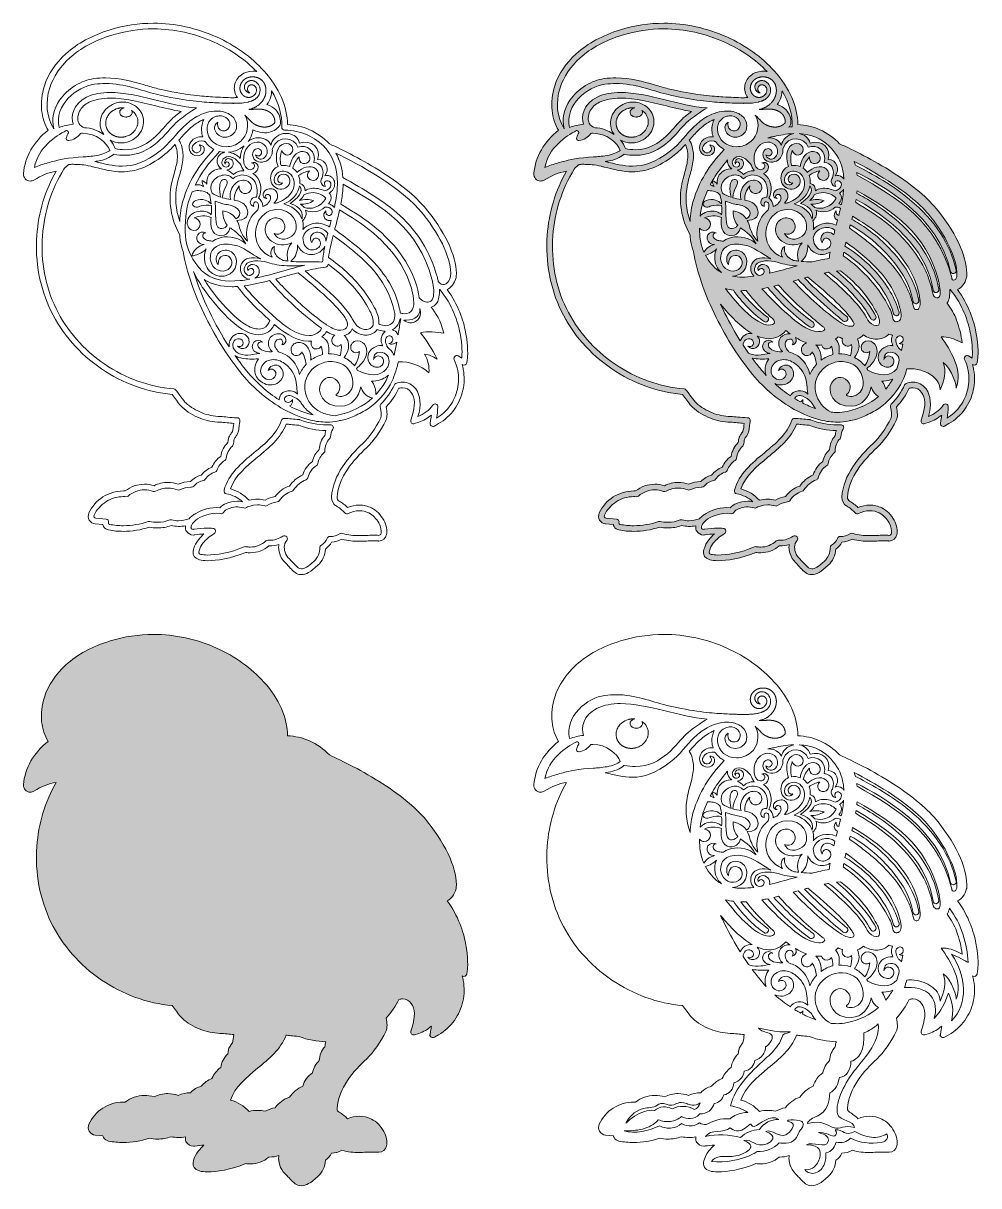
# Model space of a CAD drawing. Header units: inches. Extents: x -3.4 to 9.6, y -4.2 to 11.7.
import ezdxf

# ---------------------------------------------------------------- set-up
doc = ezdxf.new("R2010")
doc.units = ezdxf.units.IN
doc.header["$MEASUREMENT"] = 0
doc.layers.add('_U+0421_U+043B_U+043E_U+0439 1', color=7, linetype='Continuous')

# ---------------------------------------------------------------- blocks, each defined once
blk = doc.blocks.new('block 2')
at = {"layer": '_U+0421_U+043B_U+043E_U+0439 1'}
h = blk.add_hatch(color=25, dxfattribs=at)
h.dxf.hatch_style = 2
edge = h.paths.add_edge_path()
edge.add_spline(control_points=[(2.593, -0.855), (2.564, -0.701), (2.496, -0.481), (2.341, -0.276), (2.397, -0.254), (2.442, -0.195), (2.466, -0.109), (2.467, -0.105), (2.467, -0.101), (2.467, -0.097), (2.475, 0.015), (2.445, 0.154), (2.381, 0.304), (2.313, 0.463), (2.211, 0.629), (2.077, 0.797), (1.944, 0.965), (1.738, 1.139), (1.467, 1.315), (1.194, 1.491), (0.922, 1.625), (0.74, 1.707), (0.663, 1.79), (0.571, 1.855), (0.468, 1.9), (0.374, 1.941), (0.273, 1.964), (0.17, 1.969), (0.171, 2.21), (0.058, 2.467), (-0.149, 2.698), (-0.319, 2.887), (-0.542, 3.047), (-0.794, 3.161), (-1.064, 3.283), (-1.361, 3.347), (-1.652, 3.347), (-1.852, 3.347), (-2.05, 3.317), (-2.241, 3.258), (-2.484, 3.184), (-2.687, 3.074), (-2.844, 2.933), (-2.983, 2.807), (-3.084, 2.655), (-3.136, 2.495), (-3.172, 2.384), (-3.185, 2.268), (-3.173, 2.159), (-3.162, 2.063), (-3.132, 1.971), (-3.086, 1.892), (-3.279, 1.741), (-3.401, 1.528), (-3.421, 1.303), (-3.423, 1.276), (-3.415, 1.251), (-3.397, 1.231), (-3.379, 1.212), (-3.354, 1.201), (-3.327, 1.201), (-3.31, 1.201), (-3.293, 1.205), (-3.278, 1.215), (-3.173, 1.279), (-3.077, 1.317), (-2.976, 1.334), (-3.126, 1.073), (-3.216, 0.773), (-3.239, 0.462), (-3.265, 0.102), (-3.198, -0.254), (-3.047, -0.566), (-2.896, -0.878), (-2.658, -1.151), (-2.359, -1.354), (-2.068, -1.552), (-1.736, -1.672), (-1.399, -1.702), (-1.383, -1.721), (-1.357, -1.756), (-1.341, -1.779), (-1.301, -1.833), (-1.28, -1.861), (-1.264, -1.875), (-1.192, -1.939), (-1.109, -1.989), (-1.018, -2.025), (-0.933, -2.058), (-0.842, -2.077), (-0.748, -2.08), (-0.716, -2.081), (-0.684, -2.084), (-0.652, -2.087), (-0.622, -2.09), (-0.591, -2.094), (-0.559, -2.095), (-0.563, -2.137), (-0.568, -2.179), (-0.579, -2.208), (-0.581, -2.213), (-0.588, -2.222), (-0.594, -2.23), (-0.604, -2.244), (-0.617, -2.261), (-0.626, -2.283), (-0.632, -2.297), (-0.634, -2.313), (-0.638, -2.339), (-0.638, -2.344), (-0.639, -2.351), (-0.64, -2.357), (-0.692, -2.407), (-0.727, -2.474), (-0.738, -2.545), (-0.79, -2.582), (-0.832, -2.634), (-0.857, -2.692), (-0.914, -2.715), (-0.964, -2.752), (-1.002, -2.799), (-1.058, -2.813), (-1.111, -2.844), (-1.15, -2.887), (-1.206, -2.888), (-1.263, -2.9), (-1.315, -2.923), (-1.36, -2.907), (-1.407, -2.899), (-1.455, -2.899), (-1.521, -2.899), (-1.586, -2.914), (-1.645, -2.944), (-1.687, -2.93), (-1.73, -2.923), (-1.774, -2.923), (-1.869, -2.923), (-1.962, -2.956), (-2.036, -3.016), (-2.045, -3.015), (-2.053, -3.015), (-2.062, -3.015), (-2.161, -3.015), (-2.257, -3.043), (-2.34, -3.096), (-2.423, -3.149), (-2.489, -3.225), (-2.53, -3.314), (-2.545, -3.346), (-2.543, -3.382), (-2.526, -3.412), (-2.509, -3.441), (-2.478, -3.461), (-2.444, -3.464), (-2.444, -3.464), (-2.339, -3.472), (-2.339, -3.472), (-2.337, -3.481), (-2.334, -3.489), (-2.33, -3.497), (-2.316, -3.523), (-2.292, -3.54), (-2.263, -3.546), (-2.197, -3.558), (-2.13, -3.564), (-2.062, -3.564), (-1.942, -3.564), (-1.823, -3.545), (-1.71, -3.507), (-1.673, -3.515), (-1.636, -3.519), (-1.598, -3.519), (-1.535, -3.519), (-1.471, -3.507), (-1.412, -3.486), (-1.349, -3.5), (-1.281, -3.501), (-1.217, -3.487), (-1.223, -3.524), (-1.211, -3.551), (-1.204, -3.563), (-1.185, -3.595), (-1.149, -3.614), (-1.109, -3.614), (-1.102, -3.614), (-1.096, -3.614), (-1.089, -3.613), (-1.048, -3.606), (-1.007, -3.601), (-0.965, -3.6), (-0.994, -3.625), (-1.019, -3.651), (-1.041, -3.679), (-1.106, -3.765), (-1.113, -3.833), (-1.113, -3.858), (-1.113, -3.879), (-1.104, -3.931), (-1.028, -3.952), (-0.999, -3.96), (-0.962, -3.964), (-0.917, -3.964), (-0.8, -3.964), (-0.595, -3.934), (-0.398, -3.851), (-0.377, -3.854), (-0.356, -3.856), (-0.335, -3.856), (-0.242, -3.856), (-0.154, -3.823), (-0.084, -3.763), (-0.081, -3.763), (-0.079, -3.763), (-0.077, -3.763), (-0.033, -3.763), (0.012, -3.756), (0.053, -3.741), (0.051, -3.753), (0.05, -3.766), (0.05, -3.779), (0.048, -3.862), (0.088, -3.947), (0.164, -4.018), (0.18, -4.033), (0.195, -4.048), (0.208, -4.063), (0.249, -4.107), (0.291, -4.153), (0.36, -4.153), (0.422, -4.153), (0.485, -4.117), (0.584, -4.027), (0.644, -3.971), (0.682, -3.89), (0.688, -3.805), (0.722, -3.781), (0.751, -3.749), (0.77, -3.711), (0.82, -3.708), (0.869, -3.694), (0.912, -3.669), (0.993, -3.696), (1.073, -3.7), (1.135, -3.7), (1.172, -3.7), (1.208, -3.698), (1.243, -3.697), (1.277, -3.695), (1.312, -3.694), (1.345, -3.694), (1.367, -3.694), (1.387, -3.695), (1.406, -3.696), (1.408, -3.696), (1.411, -3.696), (1.414, -3.696), (1.466, -3.696), (1.506, -3.662), (1.519, -3.608), (1.531, -3.555), (1.517, -3.485), (1.48, -3.414), (1.44, -3.339), (1.381, -3.279), (1.312, -3.245), (1.263, -3.221), (1.206, -3.208), (1.148, -3.208), (1.093, -3.208), (1.038, -3.219), (0.988, -3.241), (0.955, -3.207), (0.916, -3.177), (0.874, -3.153), (0.856, -3.143), (0.845, -3.123), (0.847, -3.103), (0.862, -2.823), (1.07, -2.593), (1.248, -2.425), (1.341, -2.338), (1.433, -2.206), (1.508, -2.054), (1.533, -2.003), (1.526, -1.942), (1.511, -1.874), (1.582, -1.798), (1.64, -1.712), (1.686, -1.619), (1.702, -1.614), (1.718, -1.611), (1.735, -1.611), (1.782, -1.611), (1.825, -1.634), (1.854, -1.673), (1.906, -1.744), (1.91, -1.858), (1.867, -1.994), (1.867, -1.994), (1.849, -2.052), (1.849, -2.052), (1.844, -2.066), (1.848, -2.081), (1.859, -2.091), (1.869, -2.101), (1.884, -2.105), (1.898, -2.1), (1.898, -2.1), (1.956, -2.08), (1.956, -2.08), (2.02, -2.059), (2.078, -2.025), (2.128, -1.982), (2.126, -1.998), (2.123, -2.013), (2.121, -2.029), (2.121, -2.029), (2.11, -2.093), (2.11, -2.093), (2.11, -2.096), (2.11, -2.099), (2.11, -2.102), (2.11, -2.102), (2.103, -2.112), (2.103, -2.112), (2.103, -2.112), (2.111, -2.109), (2.111, -2.109), (2.114, -2.118), (2.119, -2.125), (2.126, -2.13), (2.139, -2.139), (2.155, -2.14), (2.168, -2.132), (2.168, -2.132), (2.224, -2.1), (2.224, -2.1), (2.31, -2.05), (2.384, -1.984), (2.442, -1.903), (2.497, -1.826), (2.536, -1.739), (2.557, -1.645), (2.578, -1.551), (2.579, -1.456), (2.562, -1.362), (2.557, -1.34), (2.552, -1.318), (2.546, -1.297), (2.546, -1.297), (2.552, -1.3), (2.552, -1.3), (2.563, -1.306), (2.576, -1.307), (2.587, -1.301), (2.598, -1.296), (2.606, -1.285), (2.608, -1.273), (2.608, -1.273), (2.616, -1.23), (2.616, -1.23), (2.622, -1.194), (2.631, -1.048), (2.593, -0.855)], knot_values=[0, 0, 0, 0, 1, 1, 1, 2, 2, 2, 3, 3, 3, 4, 4, 4, 5, 5, 5, 6, 6, 6, 7, 7, 7, 8, 8, 8, 9, 9, 9, 10, 10, 10, 11, 11, 11, 12, 12, 12, 13, 13, 13, 14, 14, 14, 15, 15, 15, 16, 16, 16, 17, 17, 17, 18, 18, 18, 19, 19, 19, 20, 20, 20, 21, 21, 21, 22, 22, 22, 23, 23, 23, 24, 24, 24, 25, 25, 25, 26, 26, 26, 27, 27, 27, 28, 28, 28, 29, 29, 29, 30, 30, 30, 31, 31, 31, 32, 32, 32, 33, 33, 33, 34, 34, 34, 35, 35, 35, 36, 36, 36, 37, 37, 37, 38, 38, 38, 39, 39, 39, 40, 40, 40, 41, 41, 41, 42, 42, 42, 43, 43, 43, 44, 44, 44, 45, 45, 45, 46, 46, 46, 47, 47, 47, 48, 48, 48, 49, 49, 49, 50, 50, 50, 51, 51, 51, 52, 52, 52, 53, 53, 53, 54, 54, 54, 55, 55, 55, 56, 56, 56, 57, 57, 57, 58, 58, 58, 59, 59, 59, 60, 60, 60, 61, 61, 61, 62, 62, 62, 63, 63, 63, 64, 64, 64, 65, 65, 65, 66, 66, 66, 67, 67, 67, 68, 68, 68, 69, 69, 69, 70, 70, 70, 71, 71, 71, 72, 72, 72, 73, 73, 73, 74, 74, 74, 75, 75, 75, 76, 76, 76, 77, 77, 77, 78, 78, 78, 79, 79, 79, 80, 80, 80, 81, 81, 81, 82, 82, 82, 83, 83, 83, 84, 84, 84, 85, 85, 85, 86, 86, 86, 87, 87, 87, 88, 88, 88, 89, 89, 89, 90, 90, 90, 91, 91, 91, 92, 92, 92, 93, 93, 93, 94, 94, 94, 95, 95, 95, 96, 96, 96, 97, 97, 97, 98, 98, 98, 99, 99, 99, 100, 100, 100, 101, 101, 101, 102, 102, 102, 103, 103, 103, 104, 104, 104, 105, 105, 105, 106, 106, 106, 107, 107, 107, 108, 108, 108, 109, 109, 109, 110, 110, 110, 111, 111, 111, 112, 112, 112, 113, 113, 113, 114, 114, 114, 115, 115, 115, 116, 116, 116, 117, 117, 117, 118, 118, 118, 119, 119, 119, 120, 120, 120, 121, 121, 121, 121], degree=3, periodic=1)
edge = h.paths.add_edge_path()
edge.add_spline(control_points=[(0.679, -2.261), (0.633, -2.313), (0.605, -2.382), (0.603, -2.45), (0.556, -2.494), (0.523, -2.553), (0.51, -2.615), (0.447, -2.66), (0.4, -2.725), (0.378, -2.798), (0.306, -2.83), (0.242, -2.883), (0.196, -2.948), (0.119, -2.975), (0.051, -3.026), (0.004, -3.091), (-0.044, -3.1), (-0.091, -3.116), (-0.133, -3.14), (-0.167, -3.131), (-0.201, -3.127), (-0.236, -3.127), (-0.275, -3.127), (-0.313, -3.132), (-0.35, -3.143), (-0.417, -3.068), (-0.508, -3.014), (-0.606, -2.988), (-0.543, -2.808), (-0.394, -2.685), (-0.236, -2.555), (-0.081, -2.428), (0.078, -2.296), (0.152, -2.105), (0.173, -2.106), (0.194, -2.109), (0.217, -2.112), (0.247, -2.115), (0.281, -2.119), (0.323, -2.121), (0.448, -2.169), (0.569, -2.192), (0.694, -2.193), (0.687, -2.215), (0.682, -2.238), (0.679, -2.261)], knot_values=[0, 0, 0, 0, 1, 1, 1, 2, 2, 2, 3, 3, 3, 4, 4, 4, 5, 5, 5, 6, 6, 6, 7, 7, 7, 8, 8, 8, 9, 9, 9, 10, 10, 10, 11, 11, 11, 12, 12, 12, 13, 13, 13, 14, 14, 14, 15, 15, 15, 15], degree=3, periodic=1)
at = {"layer": '_U+0421_U+043B_U+043E_U+0439 1', "lineweight": 0}
for points, knots in [([(2.593, -0.855), (2.564, -0.701), (2.496, -0.481), (2.341, -0.276), (2.397, -0.254), (2.442, -0.195), (2.466, -0.109), (2.467, -0.105), (2.467, -0.101), (2.467, -0.097), (2.475, 0.015), (2.445, 0.154), (2.381, 0.304), (2.313, 0.463), (2.211, 0.629), (2.077, 0.797), (1.944, 0.965), (1.738, 1.139), (1.467, 1.315), (1.194, 1.491), (0.922, 1.625), (0.74, 1.707), (0.663, 1.79), (0.571, 1.855), (0.468, 1.9), (0.374, 1.941), (0.273, 1.964), (0.17, 1.969), (0.171, 2.21), (0.058, 2.467), (-0.149, 2.698), (-0.319, 2.887), (-0.542, 3.047), (-0.794, 3.161), (-1.064, 3.283), (-1.361, 3.347), (-1.652, 3.347), (-1.852, 3.347), (-2.05, 3.317), (-2.241, 3.258), (-2.484, 3.184), (-2.687, 3.074), (-2.844, 2.933), (-2.983, 2.807), (-3.084, 2.655), (-3.136, 2.495), (-3.172, 2.384), (-3.185, 2.268), (-3.173, 2.159), (-3.162, 2.063), (-3.132, 1.971), (-3.086, 1.892), (-3.279, 1.741), (-3.401, 1.528), (-3.421, 1.303), (-3.423, 1.276), (-3.415, 1.251), (-3.397, 1.231), (-3.379, 1.212), (-3.354, 1.201), (-3.327, 1.201), (-3.31, 1.201), (-3.293, 1.205), (-3.278, 1.215), (-3.173, 1.279), (-3.077, 1.317), (-2.976, 1.334), (-3.126, 1.073), (-3.216, 0.773), (-3.239, 0.462), (-3.265, 0.102), (-3.198, -0.254), (-3.047, -0.566), (-2.896, -0.878), (-2.658, -1.151), (-2.359, -1.354), (-2.068, -1.552), (-1.736, -1.672), (-1.399, -1.702), (-1.383, -1.721), (-1.357, -1.756), (-1.341, -1.779), (-1.301, -1.833), (-1.28, -1.861), (-1.264, -1.875), (-1.192, -1.939), (-1.109, -1.989), (-1.018, -2.025), (-0.933, -2.058), (-0.842, -2.077), (-0.748, -2.08), (-0.716, -2.081), (-0.684, -2.084), (-0.652, -2.087), (-0.622, -2.09), (-0.591, -2.094), (-0.559, -2.095), (-0.563, -2.137), (-0.568, -2.179), (-0.579, -2.208), (-0.581, -2.213), (-0.588, -2.222), (-0.594, -2.23), (-0.604, -2.244), (-0.617, -2.261), (-0.626, -2.283), (-0.632, -2.297), (-0.634, -2.313), (-0.638, -2.339), (-0.638, -2.344), (-0.639, -2.351), (-0.64, -2.357), (-0.692, -2.407), (-0.727, -2.474), (-0.738, -2.545), (-0.79, -2.582), (-0.832, -2.634), (-0.857, -2.692), (-0.914, -2.715), (-0.964, -2.752), (-1.002, -2.799), (-1.058, -2.813), (-1.111, -2.844), (-1.15, -2.887), (-1.206, -2.888), (-1.263, -2.9), (-1.315, -2.923), (-1.36, -2.907), (-1.407, -2.899), (-1.455, -2.899), (-1.521, -2.899), (-1.586, -2.914), (-1.645, -2.944), (-1.687, -2.93), (-1.73, -2.923), (-1.774, -2.923), (-1.869, -2.923), (-1.962, -2.956), (-2.036, -3.016), (-2.045, -3.015), (-2.053, -3.015), (-2.062, -3.015), (-2.161, -3.015), (-2.257, -3.043), (-2.34, -3.096), (-2.423, -3.149), (-2.489, -3.225), (-2.53, -3.314), (-2.545, -3.346), (-2.543, -3.382), (-2.526, -3.412), (-2.509, -3.441), (-2.478, -3.461), (-2.444, -3.464), (-2.444, -3.464), (-2.339, -3.472), (-2.339, -3.472), (-2.337, -3.481), (-2.334, -3.489), (-2.33, -3.497), (-2.316, -3.523), (-2.292, -3.54), (-2.263, -3.546), (-2.197, -3.558), (-2.13, -3.564), (-2.062, -3.564), (-1.942, -3.564), (-1.823, -3.545), (-1.71, -3.507), (-1.673, -3.515), (-1.636, -3.519), (-1.598, -3.519), (-1.535, -3.519), (-1.471, -3.507), (-1.412, -3.486), (-1.349, -3.5), (-1.281, -3.501), (-1.217, -3.487), (-1.223, -3.524), (-1.211, -3.551), (-1.204, -3.563), (-1.185, -3.595), (-1.149, -3.614), (-1.109, -3.614), (-1.102, -3.614), (-1.096, -3.614), (-1.089, -3.613), (-1.048, -3.606), (-1.007, -3.601), (-0.965, -3.6), (-0.994, -3.625), (-1.019, -3.651), (-1.041, -3.679), (-1.106, -3.765), (-1.113, -3.833), (-1.113, -3.858), (-1.113, -3.879), (-1.104, -3.931), (-1.028, -3.952), (-0.999, -3.96), (-0.962, -3.964), (-0.917, -3.964), (-0.8, -3.964), (-0.595, -3.934), (-0.398, -3.851), (-0.377, -3.854), (-0.356, -3.856), (-0.335, -3.856), (-0.242, -3.856), (-0.154, -3.823), (-0.084, -3.763), (-0.081, -3.763), (-0.079, -3.763), (-0.077, -3.763), (-0.033, -3.763), (0.012, -3.756), (0.053, -3.741), (0.051, -3.753), (0.05, -3.766), (0.05, -3.779), (0.048, -3.862), (0.088, -3.947), (0.164, -4.018), (0.18, -4.033), (0.195, -4.048), (0.208, -4.063), (0.249, -4.107), (0.291, -4.153), (0.36, -4.153), (0.422, -4.153), (0.485, -4.117), (0.584, -4.027), (0.644, -3.971), (0.682, -3.89), (0.688, -3.805), (0.722, -3.781), (0.751, -3.749), (0.77, -3.711), (0.82, -3.708), (0.869, -3.694), (0.912, -3.669), (0.993, -3.696), (1.073, -3.7), (1.135, -3.7), (1.172, -3.7), (1.208, -3.698), (1.243, -3.697), (1.277, -3.695), (1.312, -3.694), (1.345, -3.694), (1.367, -3.694), (1.387, -3.695), (1.406, -3.696), (1.408, -3.696), (1.411, -3.696), (1.414, -3.696), (1.466, -3.696), (1.506, -3.662), (1.519, -3.608), (1.531, -3.555), (1.517, -3.485), (1.48, -3.414), (1.44, -3.339), (1.381, -3.279), (1.312, -3.245), (1.263, -3.221), (1.206, -3.208), (1.148, -3.208), (1.093, -3.208), (1.038, -3.219), (0.988, -3.241), (0.955, -3.207), (0.916, -3.177), (0.874, -3.153), (0.856, -3.143), (0.845, -3.123), (0.847, -3.103), (0.862, -2.823), (1.07, -2.593), (1.248, -2.425), (1.341, -2.338), (1.433, -2.206), (1.508, -2.054), (1.533, -2.003), (1.526, -1.942), (1.511, -1.874), (1.582, -1.798), (1.64, -1.712), (1.686, -1.619), (1.702, -1.614), (1.718, -1.611), (1.735, -1.611), (1.782, -1.611), (1.825, -1.634), (1.854, -1.673), (1.906, -1.744), (1.91, -1.858), (1.867, -1.994), (1.867, -1.994), (1.849, -2.052), (1.849, -2.052), (1.844, -2.066), (1.848, -2.081), (1.859, -2.091), (1.869, -2.101), (1.884, -2.105), (1.898, -2.1), (1.898, -2.1), (1.956, -2.08), (1.956, -2.08), (2.02, -2.059), (2.078, -2.025), (2.128, -1.982), (2.126, -1.998), (2.123, -2.013), (2.121, -2.029), (2.121, -2.029), (2.11, -2.093), (2.11, -2.093), (2.11, -2.096), (2.11, -2.099), (2.11, -2.102), (2.11, -2.102), (2.103, -2.112), (2.103, -2.112), (2.103, -2.112), (2.111, -2.109), (2.111, -2.109), (2.114, -2.118), (2.119, -2.125), (2.126, -2.13), (2.139, -2.139), (2.155, -2.14), (2.168, -2.132), (2.168, -2.132), (2.224, -2.1), (2.224, -2.1), (2.31, -2.05), (2.384, -1.984), (2.442, -1.903), (2.497, -1.826), (2.536, -1.739), (2.557, -1.645), (2.578, -1.551), (2.579, -1.456), (2.562, -1.362), (2.557, -1.34), (2.552, -1.318), (2.546, -1.297), (2.546, -1.297), (2.552, -1.3), (2.552, -1.3), (2.563, -1.306), (2.576, -1.307), (2.587, -1.301), (2.598, -1.296), (2.606, -1.285), (2.608, -1.273), (2.608, -1.273), (2.616, -1.23), (2.616, -1.23), (2.622, -1.194), (2.631, -1.048), (2.593, -0.855)], [0, 0, 0, 0, 1, 1, 1, 2, 2, 2, 3, 3, 3, 4, 4, 4, 5, 5, 5, 6, 6, 6, 7, 7, 7, 8, 8, 8, 9, 9, 9, 10, 10, 10, 11, 11, 11, 12, 12, 12, 13, 13, 13, 14, 14, 14, 15, 15, 15, 16, 16, 16, 17, 17, 17, 18, 18, 18, 19, 19, 19, 20, 20, 20, 21, 21, 21, 22, 22, 22, 23, 23, 23, 24, 24, 24, 25, 25, 25, 26, 26, 26, 27, 27, 27, 28, 28, 28, 29, 29, 29, 30, 30, 30, 31, 31, 31, 32, 32, 32, 33, 33, 33, 34, 34, 34, 35, 35, 35, 36, 36, 36, 37, 37, 37, 38, 38, 38, 39, 39, 39, 40, 40, 40, 41, 41, 41, 42, 42, 42, 43, 43, 43, 44, 44, 44, 45, 45, 45, 46, 46, 46, 47, 47, 47, 48, 48, 48, 49, 49, 49, 50, 50, 50, 51, 51, 51, 52, 52, 52, 53, 53, 53, 54, 54, 54, 55, 55, 55, 56, 56, 56, 57, 57, 57, 58, 58, 58, 59, 59, 59, 60, 60, 60, 61, 61, 61, 62, 62, 62, 63, 63, 63, 64, 64, 64, 65, 65, 65, 66, 66, 66, 67, 67, 67, 68, 68, 68, 69, 69, 69, 70, 70, 70, 71, 71, 71, 72, 72, 72, 73, 73, 73, 74, 74, 74, 75, 75, 75, 76, 76, 76, 77, 77, 77, 78, 78, 78, 79, 79, 79, 80, 80, 80, 81, 81, 81, 82, 82, 82, 83, 83, 83, 84, 84, 84, 85, 85, 85, 86, 86, 86, 87, 87, 87, 88, 88, 88, 89, 89, 89, 90, 90, 90, 91, 91, 91, 92, 92, 92, 93, 93, 93, 94, 94, 94, 95, 95, 95, 96, 96, 96, 97, 97, 97, 98, 98, 98, 99, 99, 99, 100, 100, 100, 101, 101, 101, 102, 102, 102, 103, 103, 103, 104, 104, 104, 105, 105, 105, 106, 106, 106, 107, 107, 107, 108, 108, 108, 109, 109, 109, 110, 110, 110, 111, 111, 111, 112, 112, 112, 113, 113, 113, 114, 114, 114, 115, 115, 115, 116, 116, 116, 117, 117, 117, 118, 118, 118, 119, 119, 119, 120, 120, 120, 121, 121, 121, 121]), ([(0.679, -2.261), (0.633, -2.313), (0.605, -2.382), (0.603, -2.45), (0.556, -2.494), (0.523, -2.553), (0.51, -2.615), (0.447, -2.66), (0.4, -2.725), (0.378, -2.798), (0.306, -2.83), (0.242, -2.883), (0.196, -2.948), (0.119, -2.975), (0.051, -3.026), (0.004, -3.091), (-0.044, -3.1), (-0.091, -3.116), (-0.133, -3.14), (-0.167, -3.131), (-0.201, -3.127), (-0.236, -3.127), (-0.275, -3.127), (-0.313, -3.132), (-0.35, -3.143), (-0.417, -3.068), (-0.508, -3.014), (-0.606, -2.988), (-0.543, -2.808), (-0.394, -2.685), (-0.236, -2.555), (-0.081, -2.428), (0.078, -2.296), (0.152, -2.105), (0.173, -2.106), (0.194, -2.109), (0.217, -2.112), (0.247, -2.115), (0.281, -2.119), (0.323, -2.121), (0.448, -2.169), (0.569, -2.192), (0.694, -2.193), (0.687, -2.215), (0.682, -2.238), (0.679, -2.261)], [0, 0, 0, 0, 1, 1, 1, 2, 2, 2, 3, 3, 3, 4, 4, 4, 5, 5, 5, 6, 6, 6, 7, 7, 7, 8, 8, 8, 9, 9, 9, 10, 10, 10, 11, 11, 11, 12, 12, 12, 13, 13, 13, 14, 14, 14, 15, 15, 15, 15])]:
    blk.add_open_spline(points, degree=3, knots=knots, dxfattribs=at)
blk = doc.blocks.new('block 3')
at = {"layer": '_U+0421_U+043B_U+043E_U+0439 1', "lineweight": 0}
for points, knots in [([(9.535, -0.855), (9.505, -0.701), (9.437, -0.481), (9.283, -0.276), (9.339, -0.254), (9.383, -0.195), (9.408, -0.109), (9.409, -0.105), (9.409, -0.101), (9.409, -0.097), (9.416, 0.015), (9.387, 0.154), (9.323, 0.304), (9.255, 0.463), (9.153, 0.629), (9.019, 0.797), (8.885, 0.965), (8.68, 1.139), (8.409, 1.315), (8.136, 1.491), (7.864, 1.625), (7.681, 1.707), (7.604, 1.79), (7.513, 1.855), (7.41, 1.9), (7.315, 1.941), (7.215, 1.964), (7.111, 1.969), (7.112, 2.21), (7, 2.467), (6.792, 2.698), (6.622, 2.887), (6.399, 3.047), (6.147, 3.161), (5.877, 3.283), (5.581, 3.347), (5.29, 3.347), (5.09, 3.347), (4.892, 3.317), (4.7, 3.258), (4.457, 3.184), (4.255, 3.074), (4.098, 2.933), (3.958, 2.807), (3.857, 2.655), (3.805, 2.495), (3.77, 2.384), (3.757, 2.268), (3.769, 2.159), (3.779, 2.063), (3.809, 1.971), (3.856, 1.892), (3.662, 1.741), (3.541, 1.528), (3.521, 1.303), (3.518, 1.276), (3.527, 1.251), (3.545, 1.231), (3.563, 1.212), (3.588, 1.201), (3.614, 1.201), (3.632, 1.201), (3.649, 1.205), (3.664, 1.215), (3.769, 1.279), (3.864, 1.317), (3.966, 1.334), (3.816, 1.073), (3.725, 0.773), (3.703, 0.462), (3.677, 0.102), (3.743, -0.254), (3.894, -0.566), (4.045, -0.878), (4.283, -1.151), (4.582, -1.354), (4.874, -1.552), (5.206, -1.672), (5.543, -1.702), (5.559, -1.721), (5.584, -1.756), (5.601, -1.779), (5.641, -1.833), (5.662, -1.861), (5.678, -1.875), (5.75, -1.939), (5.832, -1.989), (5.923, -2.025), (6.008, -2.058), (6.099, -2.077), (6.193, -2.08), (6.225, -2.081), (6.258, -2.084), (6.29, -2.087), (6.32, -2.09), (6.351, -2.094), (6.383, -2.095), (6.379, -2.137), (6.374, -2.179), (6.362, -2.208), (6.36, -2.213), (6.354, -2.222), (6.348, -2.23), (6.338, -2.244), (6.325, -2.261), (6.316, -2.283), (6.31, -2.297), (6.308, -2.313), (6.304, -2.339), (6.303, -2.344), (6.303, -2.351), (6.302, -2.357), (6.25, -2.407), (6.215, -2.474), (6.203, -2.545), (6.152, -2.582), (6.11, -2.634), (6.084, -2.692), (6.028, -2.715), (5.977, -2.752), (5.939, -2.799), (5.883, -2.813), (5.831, -2.844), (5.792, -2.887), (5.735, -2.888), (5.679, -2.9), (5.627, -2.923), (5.582, -2.907), (5.534, -2.899), (5.486, -2.899), (5.421, -2.899), (5.356, -2.914), (5.297, -2.944), (5.255, -2.93), (5.211, -2.923), (5.167, -2.923), (5.072, -2.923), (4.98, -2.956), (4.906, -3.016), (4.897, -3.015), (4.888, -3.015), (4.88, -3.015), (4.781, -3.015), (4.685, -3.043), (4.602, -3.096), (4.519, -3.149), (4.453, -3.225), (4.411, -3.314), (4.397, -3.346), (4.398, -3.382), (4.416, -3.412), (4.433, -3.441), (4.464, -3.461), (4.498, -3.464), (4.498, -3.464), (4.603, -3.472), (4.603, -3.472), (4.605, -3.481), (4.608, -3.489), (4.612, -3.497), (4.626, -3.523), (4.65, -3.54), (4.679, -3.546), (4.744, -3.558), (4.812, -3.564), (4.879, -3.564), (5, -3.564), (5.118, -3.545), (5.231, -3.507), (5.268, -3.515), (5.306, -3.519), (5.344, -3.519), (5.407, -3.519), (5.471, -3.507), (5.53, -3.486), (5.593, -3.5), (5.66, -3.501), (5.725, -3.487), (5.718, -3.524), (5.73, -3.551), (5.737, -3.563), (5.757, -3.595), (5.792, -3.614), (5.833, -3.614), (5.839, -3.614), (5.846, -3.614), (5.852, -3.612), (5.893, -3.606), (5.935, -3.601), (5.977, -3.6), (5.948, -3.625), (5.922, -3.651), (5.901, -3.679), (5.836, -3.765), (5.829, -3.833), (5.829, -3.858), (5.829, -3.879), (5.837, -3.931), (5.914, -3.952), (5.942, -3.96), (5.979, -3.964), (6.025, -3.964), (6.142, -3.964), (6.347, -3.934), (6.543, -3.851), (6.564, -3.854), (6.586, -3.856), (6.607, -3.856), (6.699, -3.856), (6.788, -3.823), (6.858, -3.763), (6.86, -3.763), (6.863, -3.763), (6.865, -3.763), (6.909, -3.763), (6.953, -3.756), (6.995, -3.741), (6.993, -3.753), (6.992, -3.766), (6.991, -3.779), (6.989, -3.862), (7.03, -3.947), (7.106, -4.018), (7.122, -4.033), (7.136, -4.048), (7.15, -4.063), (7.19, -4.107), (7.232, -4.153), (7.302, -4.153), (7.364, -4.153), (7.427, -4.117), (7.526, -4.027), (7.586, -3.971), (7.624, -3.89), (7.629, -3.805), (7.664, -3.781), (7.693, -3.749), (7.712, -3.711), (7.761, -3.708), (7.811, -3.694), (7.854, -3.669), (7.935, -3.696), (8.015, -3.7), (8.077, -3.7), (8.113, -3.7), (8.15, -3.698), (8.185, -3.697), (8.219, -3.695), (8.254, -3.694), (8.287, -3.694), (8.309, -3.694), (8.329, -3.695), (8.347, -3.696), (8.35, -3.696), (8.353, -3.696), (8.355, -3.696), (8.407, -3.696), (8.448, -3.662), (8.46, -3.608), (8.473, -3.555), (8.459, -3.485), (8.422, -3.414), (8.382, -3.339), (8.322, -3.279), (8.254, -3.245), (8.204, -3.221), (8.148, -3.208), (8.09, -3.208), (8.034, -3.208), (7.98, -3.219), (7.93, -3.241), (7.896, -3.207), (7.857, -3.177), (7.816, -3.153), (7.798, -3.143), (7.787, -3.123), (7.788, -3.103), (7.804, -2.823), (8.011, -2.593), (8.19, -2.425), (8.282, -2.338), (8.374, -2.206), (8.449, -2.054), (8.475, -2.003), (8.467, -1.942), (8.453, -1.874), (8.523, -1.798), (8.582, -1.712), (8.628, -1.619), (8.644, -1.614), (8.66, -1.611), (8.676, -1.611), (8.723, -1.611), (8.767, -1.634), (8.796, -1.673), (8.847, -1.744), (8.852, -1.858), (8.809, -1.994), (8.809, -1.994), (8.79, -2.052), (8.79, -2.052), (8.786, -2.066), (8.79, -2.081), (8.8, -2.091), (8.811, -2.101), (8.826, -2.105), (8.84, -2.1), (8.84, -2.1), (8.897, -2.08), (8.897, -2.08), (8.961, -2.059), (9.02, -2.025), (9.069, -1.982), (9.067, -1.998), (9.065, -2.013), (9.062, -2.029), (9.062, -2.029), (9.052, -2.093), (9.052, -2.093), (9.051, -2.096), (9.051, -2.099), (9.052, -2.102), (9.052, -2.102), (9.045, -2.112), (9.045, -2.112), (9.045, -2.112), (9.053, -2.109), (9.053, -2.109), (9.055, -2.118), (9.061, -2.125), (9.068, -2.13), (9.08, -2.139), (9.096, -2.14), (9.109, -2.132), (9.109, -2.132), (9.165, -2.1), (9.165, -2.1), (9.252, -2.05), (9.325, -1.984), (9.383, -1.903), (9.439, -1.826), (9.478, -1.739), (9.499, -1.645), (9.519, -1.551), (9.521, -1.456), (9.503, -1.362), (9.499, -1.34), (9.494, -1.318), (9.488, -1.297), (9.488, -1.297), (9.494, -1.3), (9.494, -1.3), (9.504, -1.306), (9.518, -1.307), (9.529, -1.301), (9.54, -1.296), (9.548, -1.285), (9.55, -1.273), (9.55, -1.273), (9.557, -1.23), (9.557, -1.23), (9.564, -1.194), (9.573, -1.048), (9.535, -0.855)], [0, 0, 0, 0, 1, 1, 1, 2, 2, 2, 3, 3, 3, 4, 4, 4, 5, 5, 5, 6, 6, 6, 7, 7, 7, 8, 8, 8, 9, 9, 9, 10, 10, 10, 11, 11, 11, 12, 12, 12, 13, 13, 13, 14, 14, 14, 15, 15, 15, 16, 16, 16, 17, 17, 17, 18, 18, 18, 19, 19, 19, 20, 20, 20, 21, 21, 21, 22, 22, 22, 23, 23, 23, 24, 24, 24, 25, 25, 25, 26, 26, 26, 27, 27, 27, 28, 28, 28, 29, 29, 29, 30, 30, 30, 31, 31, 31, 32, 32, 32, 33, 33, 33, 34, 34, 34, 35, 35, 35, 36, 36, 36, 37, 37, 37, 38, 38, 38, 39, 39, 39, 40, 40, 40, 41, 41, 41, 42, 42, 42, 43, 43, 43, 44, 44, 44, 45, 45, 45, 46, 46, 46, 47, 47, 47, 48, 48, 48, 49, 49, 49, 50, 50, 50, 51, 51, 51, 52, 52, 52, 53, 53, 53, 54, 54, 54, 55, 55, 55, 56, 56, 56, 57, 57, 57, 58, 58, 58, 59, 59, 59, 60, 60, 60, 61, 61, 61, 62, 62, 62, 63, 63, 63, 64, 64, 64, 65, 65, 65, 66, 66, 66, 67, 67, 67, 68, 68, 68, 69, 69, 69, 70, 70, 70, 71, 71, 71, 72, 72, 72, 73, 73, 73, 74, 74, 74, 75, 75, 75, 76, 76, 76, 77, 77, 77, 78, 78, 78, 79, 79, 79, 80, 80, 80, 81, 81, 81, 82, 82, 82, 83, 83, 83, 84, 84, 84, 85, 85, 85, 86, 86, 86, 87, 87, 87, 88, 88, 88, 89, 89, 89, 90, 90, 90, 91, 91, 91, 92, 92, 92, 93, 93, 93, 94, 94, 94, 95, 95, 95, 96, 96, 96, 97, 97, 97, 98, 98, 98, 99, 99, 99, 100, 100, 100, 101, 101, 101, 102, 102, 102, 103, 103, 103, 104, 104, 104, 105, 105, 105, 106, 106, 106, 107, 107, 107, 108, 108, 108, 109, 109, 109, 110, 110, 110, 111, 111, 111, 112, 112, 112, 113, 113, 113, 114, 114, 114, 115, 115, 115, 116, 116, 116, 117, 117, 117, 118, 118, 118, 119, 119, 119, 120, 120, 120, 121, 121, 121, 121]), ([(5.382, 1.613), (5.178, 1.454), (5.017, 1.404), (4.862, 1.404), (4.742, 1.404), (4.625, 1.434), (4.493, 1.466), (4.505, 1.468), (4.518, 1.47), (4.532, 1.472), (4.615, 1.485), (4.702, 1.522), (4.747, 1.562), (4.749, 1.563), (4.75, 1.565), (4.751, 1.566), (4.804, 1.556), (4.854, 1.551), (4.901, 1.551), (5.277, 1.551), (5.461, 1.867), (5.595, 1.992), (5.653, 2.046), (5.808, 2.157), (5.877, 2.195), (5.507, 2.223), (5.068, 2.406), (4.7, 2.406), (4.585, 2.406), (4.478, 2.388), (4.381, 2.342), (4.193, 2.253), (4.161, 2.072), (4.196, 1.973), (4.134, 1.967), (4.066, 1.951), (4.008, 1.929), (3.933, 2.236), (4.252, 2.487), (4.489, 2.517), (4.541, 2.524), (4.59, 2.527), (4.638, 2.527), (4.904, 2.527), (5.108, 2.435), (5.332, 2.382), (5.703, 2.294), (5.92, 2.279), (6.075, 2.269), (6.074, 2.27), (6.073, 2.27), (6.072, 2.27), (6.147, 2.266), (6.212, 2.262), (6.278, 2.26), (6.278, 2.26), (6.278, 2.26), (6.278, 2.26), (6.278, 2.26), (6.278, 2.26), (6.278, 2.26), (6.283, 2.259), (6.287, 2.259), (6.292, 2.259), (6.294, 2.259), (6.296, 2.259), (6.298, 2.259), (6.305, 2.259), (6.311, 2.259), (6.317, 2.259), (6.318, 2.259), (6.318, 2.259), (6.318, 2.258), (6.325, 2.258), (6.332, 2.258), (6.339, 2.258), (6.341, 2.258), (6.343, 2.258), (6.345, 2.258), (6.35, 2.258), (6.354, 2.258), (6.359, 2.258), (6.362, 2.258), (6.364, 2.258), (6.367, 2.258), (6.369, 2.258), (6.372, 2.258), (6.374, 2.258), (6.377, 2.258), (6.379, 2.258), (6.382, 2.258), (6.383, 2.258), (6.385, 2.258), (6.386, 2.258), (6.392, 2.258), (6.399, 2.258), (6.405, 2.258), (6.407, 2.258), (6.408, 2.258), (6.41, 2.258), (6.416, 2.258), (6.423, 2.258), (6.43, 2.259), (6.43, 2.259), (6.43, 2.259), (6.43, 2.259), (6.44, 2.259), (6.45, 2.259), (6.461, 2.26), (6.467, 2.26), (6.473, 2.26), (6.479, 2.261), (6.481, 2.261), (6.484, 2.261), (6.487, 2.262), (6.508, 2.263), (6.53, 2.266), (6.553, 2.27), (6.559, 2.272), (6.566, 2.273), (6.572, 2.275), (6.575, 2.275), (6.578, 2.276), (6.581, 2.277), (6.591, 2.279), (6.602, 2.282), (6.612, 2.286), (6.615, 2.287), (6.618, 2.288), (6.622, 2.289), (6.624, 2.29), (6.627, 2.291), (6.629, 2.292), (6.632, 2.293), (6.635, 2.295), (6.638, 2.296), (6.64, 2.297), (6.643, 2.298), (6.645, 2.299), (6.648, 2.301), (6.651, 2.302), (6.653, 2.303), (6.655, 2.304), (6.657, 2.305), (6.658, 2.306), (6.665, 2.31), (6.671, 2.314), (6.677, 2.318), (6.679, 2.319), (6.68, 2.32), (6.682, 2.321), (6.706, 2.339), (6.725, 2.363), (6.734, 2.394), (6.738, 2.408), (6.74, 2.421), (6.74, 2.435), (6.741, 2.437), (6.741, 2.439), (6.741, 2.441), (6.741, 2.441), (6.741, 2.441), (6.741, 2.441), (6.74, 2.444), (6.74, 2.448), (6.74, 2.451), (6.739, 2.46), (6.738, 2.469), (6.735, 2.477), (6.728, 2.503), (6.713, 2.526), (6.692, 2.543), (6.686, 2.547), (6.68, 2.552), (6.673, 2.555), (6.671, 2.556), (6.668, 2.558), (6.666, 2.559), (6.663, 2.56), (6.66, 2.561), (6.657, 2.562), (6.65, 2.565), (6.643, 2.566), (6.635, 2.567), (6.635, 2.567), (6.635, 2.567), (6.635, 2.567), (6.634, 2.568), (6.632, 2.568), (6.63, 2.568), (6.629, 2.568), (6.629, 2.568), (6.628, 2.568), (6.627, 2.568), (6.626, 2.568), (6.624, 2.568), (6.624, 2.568), (6.624, 2.568), (6.624, 2.568), (6.623, 2.568), (6.622, 2.568), (6.622, 2.568), (6.621, 2.568), (6.621, 2.568), (6.62, 2.568), (6.619, 2.568), (6.618, 2.568), (6.617, 2.568), (6.616, 2.568), (6.616, 2.568), (6.615, 2.568), (6.614, 2.568), (6.613, 2.567), (6.612, 2.567), (6.612, 2.567), (6.611, 2.567), (6.61, 2.567), (6.609, 2.567), (6.608, 2.567), (6.607, 2.567), (6.607, 2.566), (6.606, 2.566), (6.605, 2.566), (6.604, 2.566), (6.603, 2.566), (6.601, 2.565), (6.601, 2.565), (6.601, 2.565), (6.601, 2.565), (6.599, 2.565), (6.598, 2.565), (6.596, 2.564), (6.596, 2.564), (6.595, 2.564), (6.595, 2.564), (6.594, 2.563), (6.593, 2.563), (6.592, 2.563), (6.591, 2.562), (6.59, 2.562), (6.59, 2.562), (6.589, 2.562), (6.588, 2.561), (6.587, 2.561), (6.586, 2.561), (6.586, 2.561), (6.585, 2.56), (6.584, 2.56), (6.583, 2.56), (6.583, 2.559), (6.582, 2.559), (6.581, 2.559), (6.581, 2.558), (6.58, 2.558), (6.579, 2.558), (6.578, 2.557), (6.577, 2.557), (6.577, 2.557), (6.576, 2.556), (6.575, 2.556), (6.575, 2.555), (6.574, 2.555), (6.573, 2.555), (6.573, 2.554), (6.572, 2.554), (6.571, 2.553), (6.57, 2.553), (6.57, 2.552), (6.569, 2.552), (6.568, 2.552), (6.568, 2.551), (6.567, 2.551), (6.566, 2.55), (6.566, 2.55), (6.565, 2.549), (6.564, 2.549), (6.564, 2.549), (6.563, 2.548), (6.562, 2.548), (6.562, 2.547), (6.561, 2.547), (6.561, 2.546), (6.56, 2.546), (6.559, 2.545), (6.559, 2.545), (6.558, 2.544), (6.557, 2.544), (6.557, 2.543), (6.556, 2.543), (6.556, 2.542), (6.555, 2.541), (6.554, 2.541), (6.554, 2.54), (6.553, 2.54), (6.553, 2.54), (6.552, 2.539), (6.551, 2.538), (6.55, 2.537), (6.55, 2.537), (6.55, 2.536), (6.55, 2.536), (6.548, 2.535), (6.547, 2.534), (6.546, 2.533), (6.546, 2.532), (6.546, 2.532), (6.546, 2.532), (6.545, 2.531), (6.544, 2.53), (6.543, 2.529), (6.543, 2.528), (6.543, 2.528), (6.542, 2.528), (6.542, 2.527), (6.541, 2.526), (6.541, 2.525), (6.54, 2.525), (6.54, 2.524), (6.54, 2.523), (6.539, 2.523), (6.539, 2.522), (6.538, 2.521), (6.538, 2.521), (6.537, 2.52), (6.537, 2.519), (6.537, 2.519), (6.536, 2.518), (6.536, 2.517), (6.535, 2.516), (6.535, 2.516), (6.535, 2.515), (6.534, 2.514), (6.534, 2.514), (6.534, 2.513), (6.533, 2.512), (6.533, 2.512), (6.533, 2.511), (6.533, 2.51), (6.532, 2.509), (6.532, 2.508), (6.532, 2.508), (6.531, 2.507), (6.531, 2.506), (6.531, 2.506), (6.531, 2.505), (6.53, 2.504), (6.53, 2.503), (6.53, 2.503), (6.53, 2.502), (6.529, 2.501), (6.529, 2.5), (6.529, 2.499), (6.529, 2.499), (6.529, 2.498), (6.529, 2.497), (6.528, 2.496), (6.528, 2.495), (6.528, 2.494), (6.528, 2.494), (6.528, 2.493), (6.528, 2.492), (6.527, 2.491), (6.527, 2.49), (6.527, 2.49), (6.527, 2.489), (6.527, 2.488), (6.527, 2.488), (6.527, 2.486), (6.527, 2.485), (6.527, 2.484), (6.527, 2.484), (6.527, 2.483), (6.527, 2.483), (6.527, 2.481), (6.527, 2.479), (6.527, 2.478), (6.527, 2.478), (6.527, 2.478), (6.527, 2.477), (6.527, 2.467), (6.53, 2.457), (6.535, 2.446), (6.536, 2.445), (6.536, 2.443), (6.537, 2.442), (6.538, 2.441), (6.538, 2.44), (6.539, 2.438), (6.54, 2.438), (6.54, 2.437), (6.541, 2.436), (6.542, 2.435), (6.542, 2.433), (6.543, 2.432), (6.544, 2.431), (6.544, 2.431), (6.545, 2.43), (6.558, 2.412), (6.577, 2.399), (6.599, 2.399), (6.593, 2.403), (6.588, 2.408), (6.584, 2.413), (6.581, 2.415), (6.579, 2.418), (6.577, 2.421), (6.577, 2.421), (6.577, 2.422), (6.576, 2.422), (6.575, 2.425), (6.573, 2.428), (6.572, 2.43), (6.571, 2.433), (6.57, 2.435), (6.569, 2.437), (6.569, 2.438), (6.569, 2.44), (6.569, 2.441), (6.568, 2.442), (6.568, 2.443), (6.568, 2.445), (6.567, 2.453), (6.568, 2.461), (6.57, 2.469), (6.571, 2.472), (6.572, 2.475), (6.573, 2.478), (6.577, 2.486), (6.582, 2.492), (6.588, 2.497), (6.588, 2.497), (6.588, 2.497), (6.588, 2.497), (6.59, 2.498), (6.591, 2.499), (6.592, 2.5), (6.593, 2.5), (6.593, 2.501), (6.594, 2.501), (6.594, 2.502), (6.595, 2.502), (6.596, 2.503), (6.597, 2.503), (6.597, 2.503), (6.598, 2.503), (6.599, 2.504), (6.6, 2.504), (6.6, 2.505), (6.601, 2.505), (6.602, 2.505), (6.602, 2.505), (6.603, 2.506), (6.604, 2.506), (6.605, 2.506), (6.606, 2.507), (6.606, 2.507), (6.607, 2.507), (6.608, 2.507), (6.609, 2.507), (6.609, 2.508), (6.61, 2.508), (6.611, 2.508), (6.612, 2.508), (6.612, 2.508), (6.613, 2.509), (6.614, 2.509), (6.615, 2.509), (6.616, 2.509), (6.616, 2.509), (6.617, 2.509), (6.618, 2.509), (6.619, 2.509), (6.62, 2.509), (6.62, 2.509), (6.621, 2.509), (6.622, 2.509), (6.623, 2.509), (6.624, 2.51), (6.624, 2.51), (6.625, 2.51), (6.626, 2.509), (6.627, 2.509), (6.627, 2.509), (6.628, 2.509), (6.629, 2.509), (6.63, 2.509), (6.631, 2.509), (6.631, 2.509), (6.632, 2.509), (6.633, 2.509), (6.634, 2.509), (6.634, 2.509), (6.635, 2.509), (6.636, 2.509), (6.637, 2.508), (6.637, 2.508), (6.638, 2.508), (6.639, 2.508), (6.64, 2.508), (6.64, 2.508), (6.641, 2.507), (6.642, 2.507), (6.643, 2.507), (6.643, 2.507), (6.644, 2.506), (6.645, 2.506), (6.645, 2.506), (6.646, 2.506), (6.647, 2.506), (6.648, 2.505), (6.649, 2.505), (6.649, 2.505), (6.65, 2.504), (6.65, 2.504), (6.651, 2.504), (6.652, 2.503), (6.653, 2.503), (6.654, 2.503), (6.654, 2.502), (6.654, 2.502), (6.656, 2.501), (6.657, 2.501), (6.658, 2.5), (6.658, 2.5), (6.658, 2.5), (6.658, 2.5), (6.659, 2.499), (6.66, 2.499), (6.661, 2.498), (6.667, 2.494), (6.673, 2.488), (6.677, 2.481), (6.678, 2.48), (6.679, 2.479), (6.68, 2.478), (6.681, 2.475), (6.683, 2.472), (6.685, 2.468), (6.687, 2.463), (6.689, 2.457), (6.69, 2.452), (6.69, 2.45), (6.69, 2.448), (6.69, 2.446), (6.691, 2.443), (6.691, 2.439), (6.691, 2.436), (6.691, 2.428), (6.69, 2.42), (6.687, 2.413), (6.687, 2.411), (6.686, 2.409), (6.685, 2.407), (6.684, 2.403), (6.682, 2.4), (6.68, 2.396), (6.679, 2.394), (6.677, 2.391), (6.676, 2.389), (6.671, 2.382), (6.666, 2.376), (6.66, 2.37), (6.66, 2.37), (6.66, 2.37), (6.66, 2.37), (6.659, 2.368), (6.657, 2.367), (6.656, 2.366), (6.655, 2.365), (6.655, 2.365), (6.654, 2.365), (6.653, 2.364), (6.652, 2.363), (6.651, 2.362), (6.651, 2.362), (6.65, 2.361), (6.649, 2.361), (6.649, 2.36), (6.648, 2.359), (6.647, 2.359), (6.646, 2.358), (6.646, 2.358), (6.645, 2.357), (6.644, 2.357), (6.643, 2.356), (6.642, 2.356), (6.642, 2.355), (6.641, 2.355), (6.64, 2.354), (6.639, 2.354), (6.639, 2.353), (6.638, 2.353), (6.637, 2.352), (6.636, 2.352), (6.636, 2.352), (6.635, 2.351), (6.634, 2.351), (6.633, 2.35), (6.632, 2.35), (6.632, 2.35), (6.631, 2.349), (6.63, 2.349), (6.629, 2.348), (6.629, 2.348), (6.628, 2.348), (6.627, 2.347), (6.626, 2.347), (6.626, 2.347), (6.625, 2.346), (6.624, 2.346), (6.623, 2.346), (6.623, 2.345), (6.622, 2.345), (6.621, 2.345), (6.62, 2.344), (6.619, 2.344), (6.619, 2.344), (6.618, 2.343), (6.617, 2.343), (6.616, 2.343), (6.615, 2.343), (6.615, 2.342), (6.614, 2.342), (6.613, 2.342), (6.612, 2.342), (6.612, 2.341), (6.611, 2.341), (6.61, 2.341), (6.609, 2.341), (6.608, 2.341), (6.608, 2.34), (6.607, 2.34), (6.605, 2.34), (6.604, 2.34), (6.604, 2.34), (6.603, 2.339), (6.603, 2.339), (6.602, 2.339), (6.6, 2.339), (6.598, 2.339), (6.598, 2.339), (6.597, 2.339), (6.597, 2.338), (6.596, 2.338), (6.595, 2.338), (6.594, 2.338), (6.593, 2.338), (6.593, 2.338), (6.592, 2.338), (6.591, 2.338), (6.59, 2.338), (6.589, 2.338), (6.588, 2.338), (6.588, 2.338), (6.587, 2.338), (6.586, 2.338), (6.585, 2.338), (6.584, 2.338), (6.584, 2.338), (6.583, 2.338), (6.583, 2.338), (6.581, 2.338), (6.58, 2.338), (6.578, 2.338), (6.578, 2.338), (6.577, 2.338), (6.577, 2.338), (6.575, 2.338), (6.573, 2.338), (6.571, 2.338), (6.571, 2.338), (6.57, 2.338), (6.57, 2.339), (6.569, 2.339), (6.567, 2.339), (6.565, 2.339), (6.565, 2.339), (6.564, 2.339), (6.564, 2.34), (6.562, 2.34), (6.56, 2.34), (6.559, 2.341), (6.558, 2.341), (6.558, 2.341), (6.558, 2.341), (6.556, 2.341), (6.554, 2.342), (6.553, 2.342), (6.552, 2.342), (6.552, 2.343), (6.552, 2.343), (6.55, 2.343), (6.548, 2.344), (6.546, 2.345), (6.546, 2.345), (6.546, 2.345), (6.546, 2.345), (6.544, 2.345), (6.542, 2.346), (6.541, 2.347), (6.54, 2.347), (6.54, 2.347), (6.539, 2.347), (6.536, 2.349), (6.532, 2.351), (6.529, 2.353), (6.529, 2.353), (6.528, 2.353), (6.528, 2.353), (6.526, 2.354), (6.525, 2.355), (6.523, 2.356), (6.523, 2.356), (6.523, 2.356), (6.523, 2.356), (6.521, 2.358), (6.52, 2.359), (6.518, 2.36), (6.518, 2.36), (6.517, 2.36), (6.517, 2.361), (6.516, 2.362), (6.514, 2.363), (6.513, 2.364), (6.513, 2.364), (6.513, 2.364), (6.512, 2.364), (6.511, 2.366), (6.509, 2.367), (6.508, 2.368), (6.508, 2.368), (6.507, 2.369), (6.507, 2.369), (6.506, 2.37), (6.505, 2.371), (6.503, 2.373), (6.503, 2.373), (6.503, 2.373), (6.503, 2.373), (6.501, 2.375), (6.5, 2.376), (6.499, 2.378), (6.498, 2.378), (6.498, 2.378), (6.498, 2.378), (6.497, 2.38), (6.496, 2.381), (6.495, 2.382), (6.494, 2.383), (6.494, 2.383), (6.494, 2.383), (6.492, 2.385), (6.491, 2.386), (6.49, 2.388), (6.49, 2.388), (6.49, 2.388), (6.49, 2.389), (6.489, 2.39), (6.488, 2.392), (6.487, 2.393), (6.486, 2.393), (6.486, 2.394), (6.486, 2.394), (6.484, 2.398), (6.482, 2.401), (6.48, 2.405), (6.48, 2.405), (6.479, 2.406), (6.479, 2.406), (6.478, 2.408), (6.477, 2.41), (6.477, 2.411), (6.477, 2.411), (6.477, 2.411), (6.477, 2.412), (6.476, 2.413), (6.475, 2.415), (6.474, 2.417), (6.474, 2.418), (6.474, 2.418), (6.474, 2.419), (6.473, 2.42), (6.472, 2.422), (6.472, 2.424), (6.472, 2.424), (6.472, 2.424), (6.472, 2.424), (6.471, 2.426), (6.47, 2.428), (6.47, 2.43), (6.47, 2.431), (6.47, 2.431), (6.469, 2.432), (6.469, 2.433), (6.469, 2.435), (6.468, 2.437), (6.468, 2.437), (6.468, 2.438), (6.468, 2.438), (6.468, 2.44), (6.467, 2.442), (6.467, 2.444), (6.467, 2.444), (6.467, 2.445), (6.467, 2.445), (6.466, 2.447), (6.466, 2.449), (6.466, 2.451), (6.466, 2.451), (6.466, 2.452), (6.466, 2.452), (6.466, 2.454), (6.466, 2.456), (6.466, 2.458), (6.466, 2.459), (6.466, 2.459), (6.465, 2.459), (6.465, 2.461), (6.465, 2.463), (6.465, 2.465), (6.465, 2.465), (6.465, 2.466), (6.465, 2.466), (6.466, 2.469), (6.466, 2.471), (6.466, 2.473), (6.466, 2.473), (6.466, 2.473), (6.466, 2.474), (6.466, 2.476), (6.466, 2.478), (6.466, 2.48), (6.467, 2.48), (6.467, 2.481), (6.467, 2.481), (6.467, 2.483), (6.467, 2.486), (6.468, 2.488), (6.468, 2.488), (6.468, 2.488), (6.468, 2.488), (6.468, 2.488), (6.468, 2.488), (6.468, 2.488), (6.468, 2.49), (6.469, 2.493), (6.469, 2.495), (6.469, 2.496), (6.47, 2.496), (6.47, 2.497), (6.47, 2.499), (6.471, 2.5), (6.471, 2.502), (6.471, 2.503), (6.472, 2.504), (6.472, 2.504), (6.472, 2.506), (6.473, 2.507), (6.473, 2.509), (6.474, 2.51), (6.474, 2.51), (6.474, 2.511), (6.475, 2.513), (6.476, 2.515), (6.477, 2.517), (6.477, 2.518), (6.477, 2.518), (6.477, 2.518), (6.477, 2.52), (6.478, 2.522), (6.479, 2.524), (6.48, 2.524), (6.48, 2.525), (6.48, 2.526), (6.481, 2.527), (6.482, 2.529), (6.482, 2.53), (6.483, 2.531), (6.483, 2.531), (6.483, 2.532), (6.484, 2.533), (6.485, 2.535), (6.486, 2.536), (6.486, 2.537), (6.486, 2.537), (6.487, 2.538), (6.488, 2.54), (6.489, 2.542), (6.49, 2.544), (6.49, 2.544), (6.49, 2.544), (6.491, 2.544), (6.492, 2.546), (6.493, 2.547), (6.494, 2.549), (6.494, 2.55), (6.495, 2.55), (6.495, 2.551), (6.496, 2.552), (6.497, 2.553), (6.498, 2.554), (6.499, 2.555), (6.499, 2.555), (6.5, 2.556), (6.501, 2.557), (6.502, 2.558), (6.503, 2.56), (6.503, 2.56), (6.503, 2.561), (6.504, 2.561), (6.505, 2.563), (6.507, 2.564), (6.508, 2.566), (6.508, 2.566), (6.509, 2.566), (6.509, 2.566), (6.51, 2.568), (6.512, 2.569), (6.513, 2.57), (6.513, 2.571), (6.514, 2.571), (6.515, 2.572), (6.516, 2.573), (6.517, 2.574), (6.518, 2.575), (6.518, 2.575), (6.519, 2.576), (6.52, 2.576), (6.521, 2.577), (6.522, 2.578), (6.523, 2.579), (6.524, 2.58), (6.524, 2.58), (6.525, 2.581), (6.526, 2.582), (6.528, 2.583), (6.53, 2.584), (6.53, 2.585), (6.53, 2.585), (6.531, 2.585), (6.532, 2.586), (6.534, 2.587), (6.535, 2.588), (6.536, 2.589), (6.537, 2.589), (6.537, 2.589), (6.538, 2.59), (6.54, 2.591), (6.541, 2.592), (6.542, 2.592), (6.542, 2.592), (6.543, 2.593), (6.544, 2.594), (6.546, 2.594), (6.547, 2.595), (6.548, 2.595), (6.548, 2.596), (6.549, 2.596), (6.551, 2.597), (6.553, 2.598), (6.554, 2.599), (6.555, 2.599), (6.555, 2.599), (6.555, 2.6), (6.557, 2.6), (6.559, 2.601), (6.56, 2.602), (6.561, 2.602), (6.562, 2.603), (6.562, 2.603), (6.564, 2.603), (6.565, 2.604), (6.567, 2.605), (6.567, 2.605), (6.568, 2.605), (6.569, 2.605), (6.57, 2.606), (6.572, 2.607), (6.573, 2.607), (6.574, 2.607), (6.574, 2.607), (6.575, 2.608), (6.577, 2.608), (6.579, 2.609), (6.581, 2.61), (6.582, 2.61), (6.582, 2.61), (6.582, 2.61), (6.584, 2.611), (6.586, 2.611), (6.588, 2.612), (6.588, 2.612), (6.589, 2.612), (6.59, 2.612), (6.591, 2.613), (6.593, 2.613), (6.594, 2.613), (6.595, 2.613), (6.596, 2.614), (6.596, 2.614), (6.598, 2.614), (6.6, 2.614), (6.601, 2.615), (6.602, 2.615), (6.602, 2.615), (6.603, 2.615), (6.605, 2.616), (6.607, 2.616), (6.61, 2.616), (6.61, 2.616), (6.61, 2.616), (6.611, 2.616), (6.613, 2.617), (6.614, 2.617), (6.616, 2.617), (6.617, 2.617), (6.618, 2.617), (6.618, 2.617), (6.62, 2.618), (6.621, 2.618), (6.623, 2.618), (6.624, 2.618), (6.625, 2.618), (6.625, 2.618), (6.627, 2.618), (6.629, 2.618), (6.63, 2.618), (6.631, 2.618), (6.631, 2.618), (6.632, 2.618), (6.634, 2.618), (6.636, 2.618), (6.639, 2.618), (6.639, 2.618), (6.639, 2.618), (6.64, 2.618), (6.642, 2.618), (6.644, 2.618), (6.647, 2.618), (6.647, 2.618), (6.648, 2.618), (6.649, 2.618), (6.651, 2.618), (6.654, 2.618), (6.656, 2.618), (6.657, 2.618), (6.657, 2.618), (6.657, 2.618), (6.659, 2.617), (6.662, 2.617), (6.664, 2.617), (6.665, 2.617), (6.665, 2.617), (6.666, 2.617), (6.669, 2.616), (6.671, 2.616), (6.674, 2.615), (6.674, 2.615), (6.674, 2.615), (6.674, 2.615), (6.677, 2.615), (6.679, 2.614), (6.682, 2.614), (6.682, 2.614), (6.683, 2.613), (6.683, 2.613), (6.686, 2.613), (6.689, 2.612), (6.691, 2.611), (6.691, 2.611), (6.691, 2.611), (6.692, 2.611), (6.694, 2.61), (6.696, 2.61), (6.699, 2.609), (6.699, 2.609), (6.7, 2.609), (6.701, 2.608), (6.703, 2.608), (6.705, 2.607), (6.708, 2.606), (6.708, 2.606), (6.708, 2.606), (6.708, 2.606), (6.711, 2.605), (6.713, 2.604), (6.715, 2.603), (6.716, 2.602), (6.717, 2.602), (6.717, 2.602), (6.72, 2.601), (6.722, 2.6), (6.724, 2.598), (6.724, 2.598), (6.724, 2.598), (6.725, 2.598), (6.727, 2.597), (6.729, 2.596), (6.731, 2.594), (6.732, 2.594), (6.733, 2.594), (6.733, 2.594), (6.735, 2.592), (6.738, 2.591), (6.74, 2.589), (6.74, 2.589), (6.74, 2.589), (6.74, 2.589), (6.742, 2.588), (6.745, 2.586), (6.747, 2.585), (6.747, 2.584), (6.748, 2.584), (6.748, 2.584), (6.751, 2.582), (6.753, 2.58), (6.755, 2.579), (6.755, 2.578), (6.755, 2.578), (6.755, 2.578), (6.757, 2.577), (6.759, 2.575), (6.761, 2.573), (6.762, 2.573), (6.762, 2.572), (6.763, 2.572), (6.765, 2.57), (6.767, 2.568), (6.769, 2.566), (6.77, 2.565), (6.772, 2.563), (6.773, 2.562), (6.773, 2.561), (6.774, 2.561), (6.774, 2.56), (6.775, 2.559), (6.776, 2.558), (6.777, 2.557), (6.778, 2.556), (6.778, 2.556), (6.778, 2.555), (6.78, 2.554), (6.781, 2.552), (6.782, 2.551), (6.782, 2.551), (6.782, 2.551), (6.782, 2.551), (6.783, 2.549), (6.785, 2.547), (6.786, 2.546), (6.786, 2.545), (6.787, 2.545), (6.787, 2.544), (6.788, 2.543), (6.789, 2.542), (6.789, 2.541), (6.79, 2.54), (6.79, 2.54), (6.79, 2.539), (6.791, 2.537), (6.792, 2.536), (6.793, 2.534), (6.793, 2.534), (6.794, 2.534), (6.794, 2.534), (6.795, 2.532), (6.796, 2.53), (6.797, 2.528), (6.797, 2.528), (6.797, 2.527), (6.797, 2.527), (6.798, 2.526), (6.799, 2.524), (6.8, 2.523), (6.8, 2.522), (6.8, 2.522), (6.8, 2.521), (6.801, 2.519), (6.802, 2.518), (6.803, 2.516), (6.803, 2.516), (6.803, 2.516), (6.803, 2.516), (6.804, 2.514), (6.805, 2.512), (6.805, 2.51), (6.806, 2.509), (6.806, 2.509), (6.806, 2.508), (6.807, 2.507), (6.807, 2.505), (6.808, 2.504), (6.808, 2.503), (6.808, 2.503), (6.808, 2.502), (6.809, 2.5), (6.81, 2.499), (6.81, 2.497), (6.81, 2.497), (6.81, 2.496), (6.81, 2.496), (6.811, 2.494), (6.812, 2.492), (6.812, 2.49), (6.812, 2.49), (6.812, 2.489), (6.813, 2.489), (6.813, 2.487), (6.813, 2.485), (6.814, 2.484), (6.814, 2.483), (6.814, 2.483), (6.814, 2.482), (6.815, 2.48), (6.815, 2.479), (6.815, 2.477), (6.816, 2.476), (6.816, 2.476), (6.816, 2.476), (6.816, 2.474), (6.817, 2.472), (6.817, 2.47), (6.817, 2.469), (6.817, 2.468), (6.817, 2.468), (6.817, 2.466), (6.818, 2.465), (6.818, 2.463), (6.818, 2.462), (6.818, 2.462), (6.818, 2.461), (6.818, 2.459), (6.819, 2.458), (6.819, 2.456), (6.819, 2.455), (6.819, 2.455), (6.819, 2.455), (6.819, 2.453), (6.819, 2.45), (6.819, 2.448), (6.819, 2.448), (6.819, 2.447), (6.819, 2.447), (6.82, 2.445), (6.82, 2.443), (6.82, 2.442), (6.82, 2.441), (6.82, 2.44), (6.82, 2.44), (6.82, 2.438), (6.82, 2.436), (6.82, 2.434), (6.82, 2.434), (6.82, 2.433), (6.82, 2.433), (6.82, 2.431), (6.82, 2.429), (6.82, 2.426), (6.82, 2.426), (6.82, 2.425), (6.82, 2.425), (6.82, 2.423), (6.82, 2.421), (6.819, 2.42), (6.819, 2.419), (6.819, 2.418), (6.819, 2.418), (6.819, 2.416), (6.819, 2.414), (6.819, 2.412), (6.819, 2.412), (6.819, 2.411), (6.819, 2.411), (6.819, 2.409), (6.818, 2.406), (6.818, 2.404), (6.818, 2.404), (6.818, 2.403), (6.818, 2.403), (6.818, 2.401), (6.817, 2.399), (6.817, 2.397), (6.817, 2.397), (6.817, 2.396), (6.817, 2.396), (6.816, 2.394), (6.816, 2.392), (6.816, 2.39), (6.816, 2.39), (6.816, 2.389), (6.815, 2.389), (6.815, 2.386), (6.815, 2.384), (6.814, 2.382), (6.814, 2.382), (6.814, 2.381), (6.814, 2.381), (6.813, 2.379), (6.813, 2.377), (6.812, 2.375), (6.812, 2.374), (6.812, 2.374), (6.812, 2.373), (6.811, 2.371), (6.811, 2.37), (6.81, 2.368), (6.81, 2.367), (6.81, 2.367), (6.81, 2.366), (6.809, 2.364), (6.809, 2.362), (6.808, 2.36), (6.808, 2.359), (6.808, 2.359), (6.808, 2.359), (6.807, 2.357), (6.806, 2.355), (6.806, 2.353), (6.805, 2.352), (6.805, 2.352), (6.805, 2.351), (6.804, 2.349), (6.803, 2.347), (6.803, 2.346), (6.803, 2.345), (6.802, 2.345), (6.802, 2.344), (6.801, 2.342), (6.8, 2.34), (6.799, 2.338), (6.799, 2.337), (6.799, 2.337), (6.799, 2.337), (6.798, 2.335), (6.797, 2.333), (6.796, 2.331), (6.796, 2.33), (6.796, 2.33), (6.796, 2.329), (6.795, 2.328), (6.794, 2.326), (6.793, 2.324), (6.793, 2.324), (6.793, 2.323), (6.792, 2.323), (6.791, 2.321), (6.79, 2.318), (6.789, 2.316), (6.789, 2.316), (6.789, 2.316), (6.788, 2.316), (6.787, 2.314), (6.786, 2.312), (6.785, 2.31), (6.785, 2.309), (6.784, 2.309), (6.784, 2.308), (6.783, 2.306), (6.782, 2.305), (6.781, 2.303), (6.781, 2.302), (6.78, 2.302), (6.78, 2.302), (6.779, 2.3), (6.777, 2.297), (6.776, 2.295), (6.776, 2.295), (6.776, 2.295), (6.776, 2.295), (6.774, 2.293), (6.773, 2.291), (6.771, 2.289), (6.771, 2.289), (6.771, 2.288), (6.77, 2.288), (6.769, 2.286), (6.768, 2.284), (6.766, 2.283), (6.766, 2.282), (6.766, 2.282), (6.765, 2.281), (6.762, 2.277), (6.759, 2.273), (6.755, 2.269), (6.755, 2.269), (6.755, 2.268), (6.754, 2.268), (6.753, 2.266), (6.751, 2.265), (6.75, 2.263), (6.749, 2.263), (6.749, 2.262), (6.749, 2.262), (6.745, 2.258), (6.741, 2.254), (6.737, 2.251), (6.736, 2.25), (6.736, 2.25), (6.736, 2.249), (6.734, 2.248), (6.732, 2.246), (6.731, 2.245), (6.73, 2.245), (6.73, 2.244), (6.729, 2.244), (6.725, 2.24), (6.721, 2.237), (6.716, 2.233), (6.716, 2.233), (6.715, 2.233), (6.715, 2.232), (6.713, 2.231), (6.711, 2.229), (6.709, 2.228), (6.709, 2.228), (6.708, 2.227), (6.708, 2.227), (6.703, 2.224), (6.698, 2.22), (6.693, 2.217), (6.693, 2.217), (6.692, 2.217), (6.691, 2.216), (6.689, 2.215), (6.687, 2.214), (6.685, 2.213), (6.685, 2.212), (6.684, 2.212), (6.684, 2.212), (6.678, 2.209), (6.673, 2.206), (6.667, 2.203), (6.667, 2.203), (6.666, 2.203), (6.666, 2.202), (6.664, 2.201), (6.661, 2.2), (6.659, 2.199), (6.658, 2.199), (6.658, 2.198), (6.657, 2.198), (6.651, 2.196), (6.645, 2.193), (6.639, 2.191), (6.639, 2.19), (6.638, 2.19), (6.638, 2.19), (6.635, 2.189), (6.633, 2.188), (6.63, 2.187), (6.629, 2.187), (6.629, 2.187), (6.628, 2.186), (6.622, 2.184), (6.615, 2.182), (6.609, 2.18), (6.608, 2.18), (6.608, 2.18), (6.607, 2.18), (6.604, 2.179), (6.602, 2.178), (6.599, 2.178), (6.598, 2.177), (6.597, 2.177), (6.597, 2.177), (6.593, 2.176), (6.59, 2.175), (6.587, 2.174), (6.587, 2.174), (6.587, 2.174), (6.587, 2.174), (6.587, 2.174), (6.587, 2.174), (6.587, 2.174), (6.587, 2.174), (6.587, 2.174), (6.587, 2.174), (6.593, 2.175), (6.599, 2.175), (6.605, 2.175), (6.606, 2.175), (6.607, 2.175), (6.608, 2.175), (6.609, 2.175), (6.61, 2.175), (6.612, 2.175), (6.613, 2.175), (6.614, 2.175), (6.615, 2.175), (6.616, 2.175), (6.618, 2.175), (6.619, 2.175), (6.62, 2.175), (6.621, 2.175), (6.622, 2.175), (6.623, 2.175), (6.625, 2.175), (6.626, 2.175), (6.627, 2.176), (6.628, 2.176), (6.629, 2.176), (6.63, 2.176), (6.632, 2.176), (6.633, 2.176), (6.634, 2.176), (6.635, 2.176), (6.637, 2.176), (6.638, 2.176), (6.639, 2.176), (6.64, 2.176), (6.642, 2.176), (6.644, 2.176), (6.646, 2.176), (6.647, 2.176), (6.648, 2.176), (6.649, 2.176), (6.65, 2.176), (6.652, 2.177), (6.653, 2.177), (6.654, 2.177), (6.655, 2.177), (6.656, 2.177), (6.657, 2.177), (6.658, 2.177), (6.66, 2.177), (6.661, 2.177), (6.661, 2.177), (6.662, 2.177), (6.664, 2.177), (6.665, 2.177), (6.666, 2.177), (6.667, 2.177), (6.668, 2.177), (6.669, 2.178), (6.67, 2.178), (6.671, 2.178), (6.673, 2.178), (6.673, 2.178), (6.674, 2.178), (6.675, 2.178), (6.676, 2.178), (6.678, 2.178), (6.679, 2.178), (6.68, 2.178), (6.68, 2.178), (6.681, 2.178), (6.683, 2.179), (6.685, 2.179), (6.687, 2.179), (6.687, 2.179), (6.687, 2.179), (6.687, 2.179), (6.687, 2.179), (6.687, 2.179), (6.687, 2.179), (6.691, 2.179), (6.696, 2.18), (6.701, 2.18), (6.701, 2.18), (6.702, 2.18), (6.702, 2.18), (6.707, 2.18), (6.712, 2.18), (6.716, 2.18), (6.717, 2.18), (6.718, 2.18), (6.719, 2.18), (6.72, 2.18), (6.721, 2.18), (6.721, 2.18), (6.723, 2.18), (6.724, 2.18), (6.725, 2.18), (6.726, 2.18), (6.726, 2.18), (6.727, 2.18), (6.729, 2.18), (6.731, 2.18), (6.732, 2.18), (6.733, 2.18), (6.733, 2.18), (6.733, 2.18), (6.734, 2.18), (6.736, 2.18), (6.738, 2.18), (6.739, 2.18), (6.739, 2.179), (6.74, 2.179), (6.741, 2.179), (6.742, 2.179), (6.744, 2.179), (6.744, 2.179), (6.745, 2.179), (6.746, 2.179), (6.747, 2.179), (6.748, 2.179), (6.749, 2.179), (6.75, 2.179), (6.751, 2.178), (6.751, 2.178), (6.752, 2.178), (6.753, 2.178), (6.754, 2.178), (6.755, 2.178), (6.756, 2.178), (6.757, 2.178), (6.758, 2.178), (6.759, 2.178), (6.76, 2.177), (6.761, 2.177), (6.762, 2.177), (6.762, 2.177), (6.763, 2.177), (6.764, 2.177), (6.765, 2.177), (6.766, 2.176), (6.767, 2.176), (6.768, 2.176), (6.769, 2.176), (6.77, 2.176), (6.771, 2.176), (6.772, 2.176), (6.772, 2.175), (6.773, 2.175), (6.774, 2.175), (6.775, 2.175), (6.776, 2.175), (6.777, 2.175), (6.778, 2.174), (6.779, 2.174), (6.78, 2.174), (6.781, 2.174), (6.782, 2.174), (6.783, 2.174), (6.783, 2.173), (6.784, 2.173), (6.785, 2.173), (6.786, 2.173), (6.787, 2.172), (6.788, 2.172), (6.789, 2.172), (6.789, 2.172), (6.791, 2.172), (6.792, 2.171), (6.793, 2.171), (6.794, 2.171), (6.794, 2.171), (6.795, 2.171), (6.796, 2.17), (6.798, 2.17), (6.8, 2.169), (6.8, 2.169), (6.801, 2.169), (6.802, 2.169), (6.803, 2.168), (6.804, 2.168), (6.805, 2.168), (6.806, 2.168), (6.806, 2.167), (6.807, 2.167), (6.808, 2.167), (6.809, 2.167), (6.81, 2.166), (6.811, 2.166), (6.812, 2.166), (6.812, 2.166), (6.813, 2.165), (6.814, 2.165), (6.815, 2.165), (6.816, 2.164), (6.817, 2.164), (6.818, 2.164), (6.819, 2.163), (6.819, 2.163), (6.82, 2.163), (6.821, 2.163), (6.822, 2.162), (6.823, 2.162), (6.824, 2.162), (6.824, 2.161), (6.825, 2.161), (6.826, 2.161), (6.827, 2.16), (6.828, 2.16), (6.829, 2.16), (6.829, 2.159), (6.83, 2.159), (6.831, 2.159), (6.832, 2.158), (6.833, 2.158), (6.833, 2.158), (6.834, 2.157), (6.835, 2.157), (6.836, 2.157), (6.837, 2.156), (6.837, 2.156), (6.838, 2.155), (6.839, 2.155), (6.84, 2.155), (6.841, 2.154), (6.841, 2.154), (6.842, 2.154), (6.843, 2.153), (6.844, 2.153), (6.845, 2.152), (6.845, 2.152), (6.846, 2.152), (6.847, 2.151), (6.848, 2.151), (6.849, 2.15), (6.85, 2.15), (6.85, 2.15), (6.851, 2.149), (6.851, 2.149), (6.853, 2.148), (6.854, 2.147), (6.856, 2.146), (6.857, 2.146), (6.857, 2.146), (6.858, 2.145), (6.859, 2.145), (6.86, 2.144), (6.86, 2.144), (6.861, 2.143), (6.862, 2.143), (6.862, 2.143), (6.863, 2.142), (6.864, 2.142), (6.865, 2.141), (6.865, 2.141), (6.866, 2.14), (6.867, 2.14), (6.868, 2.139), (6.868, 2.139), (6.869, 2.138), (6.87, 2.138), (6.87, 2.137), (6.871, 2.137), (6.872, 2.136), (6.873, 2.136), (6.873, 2.135), (6.874, 2.135), (6.875, 2.134), (6.875, 2.134), (6.876, 2.133), (6.877, 2.133), (6.877, 2.132), (6.878, 2.132), (6.879, 2.131), (6.879, 2.131), (6.88, 2.13), (6.881, 2.13), (6.881, 2.129), (6.882, 2.129), (6.883, 2.128), (6.883, 2.128), (6.884, 2.127), (6.885, 2.127), (6.885, 2.126), (6.886, 2.125), (6.886, 2.125), (6.887, 2.124), (6.888, 2.124), (6.888, 2.123), (6.889, 2.123), (6.89, 2.122), (6.89, 2.122), (6.891, 2.121), (6.892, 2.12), (6.892, 2.12), (6.893, 2.119), (6.893, 2.119), (6.894, 2.118), (6.894, 2.118), (6.895, 2.117), (6.896, 2.116), (6.897, 2.115), (6.897, 2.115), (6.898, 2.114), (6.898, 2.114), (6.899, 2.113), (6.9, 2.112), (6.901, 2.11), (6.902, 2.11), (6.902, 2.109), (6.903, 2.109), (6.903, 2.108), (6.904, 2.107), (6.905, 2.107), (6.905, 2.106), (6.906, 2.105), (6.906, 2.105), (6.907, 2.104), (6.907, 2.103), (6.908, 2.103), (6.908, 2.102), (6.909, 2.101), (6.909, 2.101), (6.91, 2.1), (6.91, 2.099), (6.911, 2.099), (6.911, 2.098), (6.912, 2.097), (6.912, 2.097), (6.913, 2.096), (6.913, 2.095), (6.914, 2.094), (6.914, 2.094), (6.915, 2.093), (6.915, 2.093), (6.916, 2.092), (6.916, 2.091), (6.917, 2.09), (6.917, 2.09), (6.917, 2.089), (6.918, 2.088), (6.918, 2.087), (6.919, 2.087), (6.919, 2.086), (6.92, 2.085), (6.92, 2.085), (6.92, 2.084), (6.921, 2.083), (6.921, 2.082), (6.922, 2.081), (6.922, 2.081), (6.923, 2.08), (6.923, 2.079), (6.923, 2.079), (6.924, 2.078), (6.924, 2.077), (6.925, 2.076), (6.925, 2.075), (6.925, 2.075), (6.926, 2.074), (6.926, 2.073), (6.927, 2.072), (6.927, 2.071), (6.927, 2.071), (6.927, 2.07), (6.928, 2.069), (6.928, 2.068), (6.929, 2.067), (6.929, 2.066), (6.929, 2.066), (6.929, 2.065), (6.93, 2.064), (6.931, 2.062), (6.931, 2.06), (6.931, 2.06), (6.932, 2.06), (6.932, 2.059), (6.932, 2.058), (6.933, 2.057), (6.933, 2.055), (6.933, 2.055), (6.933, 2.054), (6.934, 2.053), (6.934, 2.052), (6.934, 2.051), (6.935, 2.05), (6.935, 2.049), (6.935, 2.049), (6.935, 2.048), (6.935, 2.047), (6.936, 2.046), (6.936, 2.045), (6.936, 2.044), (6.936, 2.043), (6.936, 2.043), (6.937, 2.042), (6.937, 2.04), (6.937, 2.039), (6.937, 2.039), (6.937, 2.038), (6.938, 2.037), (6.938, 2.036), (6.938, 2.035), (6.938, 2.034), (6.938, 2.033), (6.938, 2.032), (6.939, 2.031), (6.939, 2.03), (6.939, 2.029), (6.939, 2.028), (6.939, 2.028), (6.939, 2.027), (6.939, 2.026), (6.94, 2.025), (6.94, 2.024), (6.94, 2.023), (6.94, 2.022), (6.94, 2.021), (6.94, 2.02), (6.94, 2.019), (6.94, 2.018), (6.94, 2.017), (6.94, 2.016), (6.94, 2.015), (6.941, 2.014), (6.941, 2.013), (6.941, 2.012), (6.941, 2.011), (6.941, 2.01), (6.941, 2.009), (6.941, 2.008), (6.941, 2.007), (6.941, 2.006), (6.941, 2.004), (6.941, 2.003), (6.941, 2.003), (6.941, 2.002), (6.941, 2), (6.941, 1.998), (6.941, 1.996), (6.941, 1.996), (6.941, 1.996), (6.941, 1.996), (6.939, 1.993), (6.937, 1.991), (6.935, 1.989), (6.934, 1.988), (6.934, 1.988), (6.934, 1.988), (6.932, 1.986), (6.93, 1.983), (6.927, 1.981), (6.927, 1.981), (6.927, 1.981), (6.926, 1.98), (6.924, 1.978), (6.922, 1.976), (6.92, 1.974), (6.919, 1.974), (6.919, 1.974), (6.919, 1.974), (6.917, 1.972), (6.914, 1.97), (6.912, 1.968), (6.912, 1.968), (6.912, 1.968), (6.912, 1.968), (6.909, 1.966), (6.907, 1.965), (6.904, 1.963), (6.904, 1.963), (6.903, 1.963), (6.903, 1.962), (6.901, 1.961), (6.898, 1.959), (6.896, 1.958), (6.895, 1.958), (6.895, 1.957), (6.894, 1.957), (6.892, 1.956), (6.889, 1.955), (6.887, 1.953), (6.887, 1.953), (6.886, 1.953), (6.886, 1.953), (6.883, 1.952), (6.881, 1.951), (6.878, 1.949), (6.878, 1.949), (6.878, 1.949), (6.878, 1.949), (6.875, 1.948), (6.872, 1.947), (6.87, 1.946), (6.869, 1.946), (6.869, 1.946), (6.868, 1.946), (6.865, 1.945), (6.863, 1.944), (6.86, 1.943), (6.86, 1.943), (6.859, 1.943), (6.859, 1.943), (6.856, 1.942), (6.853, 1.941), (6.85, 1.94), (6.85, 1.94), (6.85, 1.94), (6.85, 1.94), (6.847, 1.94), (6.844, 1.939), (6.841, 1.938), (6.841, 1.938), (6.841, 1.938), (6.84, 1.938), (6.837, 1.938), (6.835, 1.937), (6.832, 1.937), (6.831, 1.937), (6.831, 1.937), (6.83, 1.937), (6.827, 1.936), (6.825, 1.936), (6.822, 1.936), (6.821, 1.936), (6.821, 1.936), (6.82, 1.936), (6.817, 1.935), (6.814, 1.935), (6.811, 1.935), (6.811, 1.935), (6.811, 1.935), (6.811, 1.935), (6.808, 1.935), (6.805, 1.935), (6.802, 1.935), (6.802, 1.935), (6.801, 1.935), (6.801, 1.935), (6.799, 1.935), (6.798, 1.935), (6.797, 1.935), (6.796, 1.935), (6.795, 1.935), (6.795, 1.935), (6.793, 1.935), (6.791, 1.935), (6.789, 1.935), (6.788, 1.935), (6.788, 1.935), (6.788, 1.935), (6.786, 1.935), (6.784, 1.935), (6.782, 1.936), (6.782, 1.936), (6.781, 1.936), (6.78, 1.936), (6.779, 1.936), (6.778, 1.936), (6.776, 1.936), (6.776, 1.936), (6.775, 1.936), (6.774, 1.936), (6.773, 1.937), (6.771, 1.937), (6.77, 1.937), (6.769, 1.937), (6.769, 1.937), (6.768, 1.937), (6.766, 1.937), (6.765, 1.938), (6.764, 1.938), (6.763, 1.938), (6.762, 1.938), (6.762, 1.938), (6.76, 1.938), (6.759, 1.939), (6.758, 1.939), (6.757, 1.939), (6.756, 1.939), (6.755, 1.939), (6.754, 1.939), (6.753, 1.94), (6.751, 1.94), (6.751, 1.94), (6.75, 1.94), (6.749, 1.94), (6.748, 1.941), (6.746, 1.941), (6.744, 1.941), (6.744, 1.942), (6.744, 1.942), (6.743, 1.942), (6.741, 1.942), (6.739, 1.943), (6.737, 1.943), (6.737, 1.943), (6.736, 1.943), (6.736, 1.944), (6.734, 1.944), (6.733, 1.944), (6.731, 1.945), (6.731, 1.945), (6.73, 1.945), (6.729, 1.945), (6.728, 1.946), (6.727, 1.946), (6.725, 1.947), (6.725, 1.947), (6.724, 1.947), (6.723, 1.947), (6.722, 1.948), (6.721, 1.948), (6.719, 1.948), (6.719, 1.949), (6.718, 1.949), (6.717, 1.949), (6.716, 1.95), (6.715, 1.95), (6.713, 1.951), (6.713, 1.951), (6.712, 1.951), (6.711, 1.951), (6.71, 1.952), (6.709, 1.952), (6.708, 1.953), (6.707, 1.953), (6.706, 1.953), (6.705, 1.954), (6.704, 1.954), (6.703, 1.955), (6.701, 1.955), (6.701, 1.955), (6.7, 1.956), (6.7, 1.956), (6.696, 1.957), (6.692, 1.959), (6.689, 1.961), (6.688, 1.961), (6.687, 1.961), (6.687, 1.962), (6.686, 1.962), (6.684, 1.963), (6.683, 1.963), (6.682, 1.964), (6.682, 1.964), (6.681, 1.964), (6.68, 1.965), (6.679, 1.966), (6.678, 1.966), (6.677, 1.966), (6.676, 1.967), (6.676, 1.967), (6.675, 1.968), (6.674, 1.968), (6.673, 1.969), (6.672, 1.969), (6.671, 1.97), (6.67, 1.97), (6.669, 1.971), (6.668, 1.971), (6.667, 1.972), (6.667, 1.972), (6.666, 1.973), (6.665, 1.973), (6.664, 1.974), (6.663, 1.974), (6.662, 1.975), (6.661, 1.975), (6.661, 1.976), (6.66, 1.976), (6.659, 1.977), (6.658, 1.978), (6.656, 1.979), (6.656, 1.979), (6.656, 1.979), (6.655, 1.979), (6.654, 1.981), (6.652, 1.982), (6.651, 1.983), (6.65, 1.983), (6.65, 1.983), (6.649, 1.984), (6.648, 1.984), (6.647, 1.985), (6.646, 1.986), (6.645, 1.987), (6.645, 1.987), (6.644, 1.987), (6.643, 1.988), (6.642, 1.989), (6.641, 1.99), (6.641, 1.99), (6.64, 1.991), (6.64, 1.991), (6.639, 1.992), (6.638, 1.992), (6.637, 1.993), (6.636, 1.994), (6.636, 1.994), (6.635, 1.995), (6.634, 1.995), (6.633, 1.996), (6.633, 1.997), (6.632, 1.997), (6.631, 1.998), (6.631, 1.998), (6.63, 1.999), (6.629, 2), (6.628, 2.001), (6.628, 2.001), (6.627, 2.002), (6.627, 2.002), (6.626, 2.003), (6.625, 2.004), (6.624, 2.005), (6.624, 2.005), (6.623, 2.005), (6.623, 2.006), (6.622, 2.007), (6.62, 2.008), (6.619, 2.01), (6.617, 2.012), (6.614, 2.015), (6.611, 2.018), (6.611, 2.018), (6.611, 2.019), (6.61, 2.019), (6.608, 2.022), (6.605, 2.024), (6.603, 2.027), (6.602, 2.027), (6.602, 2.028), (6.601, 2.029), (6.599, 2.031), (6.596, 2.034), (6.594, 2.036), (6.593, 2.037), (6.592, 2.038), (6.591, 2.039), (6.589, 2.041), (6.586, 2.044), (6.584, 2.046), (6.583, 2.047), (6.582, 2.048), (6.58, 2.05), (6.578, 2.052), (6.576, 2.054), (6.574, 2.056), (6.572, 2.057), (6.571, 2.059), (6.569, 2.061), (6.568, 2.062), (6.566, 2.063), (6.565, 2.065), (6.562, 2.067), (6.56, 2.07), (6.557, 2.072), (6.556, 2.073), (6.555, 2.074), (6.555, 2.075), (6.554, 2.075), (6.553, 2.076), (6.553, 2.076), (6.553, 2.076), (6.553, 2.076), (6.553, 2.076), (6.546, 2.083), (6.539, 2.09), (6.531, 2.097), (6.605, 1.975), (6.567, 1.817), (6.475, 1.741), (6.415, 1.69), (6.345, 1.668), (6.279, 1.668), (6.146, 1.668), (6.027, 1.757), (6.02, 1.892), (6.018, 1.944), (6.03, 1.998), (6.067, 2.036), (6.084, 2.053), (6.11, 2.067), (6.132, 2.077), (6.152, 2.085), (6.174, 2.089), (6.195, 2.089), (6.201, 2.089), (6.207, 2.088), (6.214, 2.088), (6.255, 2.083), (6.296, 2.06), (6.316, 2.023), (6.337, 1.986), (6.332, 1.935), (6.302, 1.906), (6.286, 1.892), (6.265, 1.884), (6.243, 1.884), (6.226, 1.884), (6.209, 1.889), (6.195, 1.899), (6.163, 1.921), (6.151, 1.966), (6.166, 2.002), (6.128, 1.984), (6.114, 1.947), (6.122, 1.906), (6.127, 1.879), (6.141, 1.855), (6.161, 1.836), (6.19, 1.809), (6.226, 1.797), (6.262, 1.797), (6.331, 1.797), (6.401, 1.843), (6.416, 1.917), (6.427, 1.966), (6.412, 2.019), (6.381, 2.058), (6.35, 2.097), (6.305, 2.124), (6.257, 2.138), (6.222, 2.149), (6.185, 2.153), (6.148, 2.153), (6.054, 2.153), (5.959, 2.123), (5.879, 2.077), (5.817, 2.042), (5.76, 1.998), (5.708, 1.949), (5.595, 1.842), (5.505, 1.708), (5.382, 1.613)], [0, 0, 0, 0, 1, 1, 1, 2, 2, 2, 3, 3, 3, 4, 4, 4, 5, 5, 5, 6, 6, 6, 7, 7, 7, 8, 8, 8, 9, 9, 9, 10, 10, 10, 11, 11, 11, 12, 12, 12, 13, 13, 13, 14, 14, 14, 15, 15, 15, 16, 16, 16, 17, 17, 17, 18, 18, 18, 19, 19, 19, 20, 20, 20, 21, 21, 21, 22, 22, 22, 23, 23, 23, 24, 24, 24, 25, 25, 25, 26, 26, 26, 27, 27, 27, 28, 28, 28, 29, 29, 29, 30, 30, 30, 31, 31, 31, 32, 32, 32, 33, 33, 33, 34, 34, 34, 35, 35, 35, 36, 36, 36, 37, 37, 37, 38, 38, 38, 39, 39, 39, 40, 40, 40, 41, 41, 41, 42, 42, 42, 43, 43, 43, 44, 44, 44, 45, 45, 45, 46, 46, 46, 47, 47, 47, 48, 48, 48, 49, 49, 49, 50, 50, 50, 51, 51, 51, 52, 52, 52, 53, 53, 53, 54, 54, 54, 55, 55, 55, 56, 56, 56, 57, 57, 57, 58, 58, 58, 59, 59, 59, 60, 60, 60, 61, 61, 61, 62, 62, 62, 63, 63, 63, 64, 64, 64, 65, 65, 65, 66, 66, 66, 67, 67, 67, 68, 68, 68, 69, 69, 69, 70, 70, 70, 71, 71, 71, 72, 72, 72, 73, 73, 73, 74, 74, 74, 75, 75, 75, 76, 76, 76, 77, 77, 77, 78, 78, 78, 79, 79, 79, 80, 80, 80, 81, 81, 81, 82, 82, 82, 83, 83, 83, 84, 84, 84, 85, 85, 85, 86, 86, 86, 87, 87, 87, 88, 88, 88, 89, 89, 89, 90, 90, 90, 91, 91, 91, 92, 92, 92, 93, 93, 93, 94, 94, 94, 95, 95, 95, 96, 96, 96, 97, 97, 97, 98, 98, 98, 99, 99, 99, 100, 100, 100, 101, 101, 101, 102, 102, 102, 103, 103, 103, 104, 104, 104, 105, 105, 105, 106, 106, 106, 107, 107, 107, 108, 108, 108, 109, 109, 109, 110, 110, 110, 111, 111, 111, 112, 112, 112, 113, 113, 113, 114, 114, 114, 115, 115, 115, 116, 116, 116, 117, 117, 117, 118, 118, 118, 119, 119, 119, 120, 120, 120, 121, 121, 121, 122, 122, 122, 123, 123, 123, 124, 124, 124, 125, 125, 125, 126, 126, 126, 127, 127, 127, 128, 128, 128, 129, 129, 129, 130, 130, 130, 131, 131, 131, 132, 132, 132, 133, 133, 133, 134, 134, 134, 135, 135, 135, 136, 136, 136, 137, 137, 137, 138, 138, 138, 139, 139, 139, 140, 140, 140, 141, 141, 141, 142, 142, 142, 143, 143, 143, 144, 144, 144, 145, 145, 145, 146, 146, 146, 147, 147, 147, 148, 148, 148, 149, 149, 149, 150, 150, 150, 151, 151, 151, 152, 152, 152, 153, 153, 153, 154, 154, 154, 155, 155, 155, 156, 156, 156, 157, 157, 157, 158, 158, 158, 159, 159, 159, 160, 160, 160, 161, 161, 161, 162, 162, 162, 163, 163, 163, 164, 164, 164, 165, 165, 165, 166, 166, 166, 167, 167, 167, 168, 168, 168, 169, 169, 169, 170, 170, 170, 171, 171, 171, 172, 172, 172, 173, 173, 173, 174, 174, 174, 175, 175, 175, 176, 176, 176, 177, 177, 177, 178, 178, 178, 179, 179, 179, 180, 180, 180, 181, 181, 181, 182, 182, 182, 183, 183, 183, 184, 184, 184, 185, 185, 185, 186, 186, 186, 187, 187, 187, 188, 188, 188, 189, 189, 189, 190, 190, 190, 191, 191, 191, 192, 192, 192, 193, 193, 193, 194, 194, 194, 195, 195, 195, 196, 196, 196, 197, 197, 197, 198, 198, 198, 199, 199, 199, 200, 200, 200, 201, 201, 201, 202, 202, 202, 203, 203, 203, 204, 204, 204, 205, 205, 205, 206, 206, 206, 207, 207, 207, 208, 208, 208, 209, 209, 209, 210, 210, 210, 211, 211, 211, 212, 212, 212, 213, 213, 213, 214, 214, 214, 215, 215, 215, 216, 216, 216, 217, 217, 217, 218, 218, 218, 219, 219, 219, 220, 220, 220, 221, 221, 221, 222, 222, 222, 223, 223, 223, 224, 224, 224, 225, 225, 225, 226, 226, 226, 227, 227, 227, 228, 228, 228, 229, 229, 229, 230, 230, 230, 231, 231, 231, 232, 232, 232, 233, 233, 233, 234, 234, 234, 235, 235, 235, 236, 236, 236, 237, 237, 237, 238, 238, 238, 239, 239, 239, 240, 240, 240, 241, 241, 241, 242, 242, 242, 243, 243, 243, 244, 244, 244, 245, 245, 245, 246, 246, 246, 247, 247, 247, 248, 248, 248, 249, 249, 249, 250, 250, 250, 251, 251, 251, 252, 252, 252, 253, 253, 253, 254, 254, 254, 255, 255, 255, 256, 256, 256, 257, 257, 257, 258, 258, 258, 259, 259, 259, 260, 260, 260, 261, 261, 261, 262, 262, 262, 263, 263, 263, 264, 264, 264, 265, 265, 265, 266, 266, 266, 267, 267, 267, 268, 268, 268, 269, 269, 269, 270, 270, 270, 271, 271, 271, 272, 272, 272, 273, 273, 273, 274, 274, 274, 275, 275, 275, 276, 276, 276, 277, 277, 277, 278, 278, 278, 279, 279, 279, 280, 280, 280, 281, 281, 281, 282, 282, 282, 283, 283, 283, 284, 284, 284, 285, 285, 285, 286, 286, 286, 287, 287, 287, 288, 288, 288, 289, 289, 289, 290, 290, 290, 291, 291, 291, 292, 292, 292, 293, 293, 293, 294, 294, 294, 295, 295, 295, 296, 296, 296, 297, 297, 297, 298, 298, 298, 299, 299, 299, 300, 300, 300, 301, 301, 301, 302, 302, 302, 303, 303, 303, 304, 304, 304, 305, 305, 305, 306, 306, 306, 307, 307, 307, 308, 308, 308, 309, 309, 309, 310, 310, 310, 311, 311, 311, 312, 312, 312, 313, 313, 313, 314, 314, 314, 315, 315, 315, 316, 316, 316, 317, 317, 317, 318, 318, 318, 319, 319, 319, 320, 320, 320, 321, 321, 321, 322, 322, 322, 323, 323, 323, 324, 324, 324, 325, 325, 325, 326, 326, 326, 327, 327, 327, 328, 328, 328, 329, 329, 329, 330, 330, 330, 331, 331, 331, 332, 332, 332, 333, 333, 333, 334, 334, 334, 335, 335, 335, 336, 336, 336, 337, 337, 337, 338, 338, 338, 339, 339, 339, 340, 340, 340, 341, 341, 341, 342, 342, 342, 343, 343, 343, 344, 344, 344, 345, 345, 345, 346, 346, 346, 347, 347, 347, 348, 348, 348, 349, 349, 349, 350, 350, 350, 351, 351, 351, 352, 352, 352, 353, 353, 353, 354, 354, 354, 355, 355, 355, 356, 356, 356, 357, 357, 357, 358, 358, 358, 359, 359, 359, 360, 360, 360, 361, 361, 361, 362, 362, 362, 363, 363, 363, 364, 364, 364, 365, 365, 365, 366, 366, 366, 367, 367, 367, 368, 368, 368, 369, 369, 369, 370, 370, 370, 371, 371, 371, 372, 372, 372, 373, 373, 373, 374, 374, 374, 375, 375, 375, 376, 376, 376, 377, 377, 377, 378, 378, 378, 379, 379, 379, 380, 380, 380, 381, 381, 381, 382, 382, 382, 383, 383, 383, 384, 384, 384, 385, 385, 385, 386, 386, 386, 387, 387, 387, 388, 388, 388, 389, 389, 389, 390, 390, 390, 391, 391, 391, 392, 392, 392, 393, 393, 393, 394, 394, 394, 395, 395, 395, 396, 396, 396, 397, 397, 397, 398, 398, 398, 399, 399, 399, 400, 400, 400, 401, 401, 401, 402, 402, 402, 403, 403, 403, 404, 404, 404, 405, 405, 405, 406, 406, 406, 407, 407, 407, 408, 408, 408, 409, 409, 409, 410, 410, 410, 411, 411, 411, 412, 412, 412, 413, 413, 413, 414, 414, 414, 415, 415, 415, 416, 416, 416, 417, 417, 417, 418, 418, 418, 419, 419, 419, 420, 420, 420, 421, 421, 421, 422, 422, 422, 423, 423, 423, 424, 424, 424, 425, 425, 425, 426, 426, 426, 427, 427, 427, 428, 428, 428, 429, 429, 429, 430, 430, 430, 431, 431, 431, 432, 432, 432, 433, 433, 433, 434, 434, 434, 435, 435, 435, 436, 436, 436, 437, 437, 437, 438, 438, 438, 439, 439, 439, 440, 440, 440, 441, 441, 441, 442, 442, 442, 443, 443, 443, 444, 444, 444, 445, 445, 445, 446, 446, 446, 447, 447, 447, 448, 448, 448, 449, 449, 449, 450, 450, 450, 451, 451, 451, 452, 452, 452, 453, 453, 453, 454, 454, 454, 455, 455, 455, 456, 456, 456, 457, 457, 457, 458, 458, 458, 459, 459, 459, 460, 460, 460, 461, 461, 461, 462, 462, 462, 463, 463, 463, 464, 464, 464, 465, 465, 465, 466, 466, 466, 467, 467, 467, 468, 468, 468, 469, 469, 469, 470, 470, 470, 471, 471, 471, 472, 472, 472, 473, 473, 473, 474, 474, 474, 475, 475, 475, 476, 476, 476, 477, 477, 477, 478, 478, 478, 479, 479, 479, 480, 480, 480, 481, 481, 481, 482, 482, 482, 483, 483, 483, 484, 484, 484, 485, 485, 485, 486, 486, 486, 487, 487, 487, 488, 488, 488, 489, 489, 489, 490, 490, 490, 491, 491, 491, 492, 492, 492, 493, 493, 493, 494, 494, 494, 495, 495, 495, 496, 496, 496, 497, 497, 497, 498, 498, 498, 499, 499, 499, 500, 500, 500, 501, 501, 501, 502, 502, 502, 503, 503, 503, 504, 504, 504, 505, 505, 505, 506, 506, 506, 507, 507, 507, 508, 508, 508, 509, 509, 509, 510, 510, 510, 511, 511, 511, 512, 512, 512, 513, 513, 513, 514, 514, 514, 515, 515, 515, 516, 516, 516, 517, 517, 517, 518, 518, 518, 519, 519, 519, 520, 520, 520, 521, 521, 521, 522, 522, 522, 523, 523, 523, 524, 524, 524, 525, 525, 525, 526, 526, 526, 527, 527, 527, 528, 528, 528, 529, 529, 529, 530, 530, 530, 531, 531, 531, 532, 532, 532, 533, 533, 533, 534, 534, 534, 535, 535, 535, 536, 536, 536, 537, 537, 537, 538, 538, 538, 539, 539, 539, 540, 540, 540, 541, 541, 541, 542, 542, 542, 543, 543, 543, 544, 544, 544, 545, 545, 545, 546, 546, 546, 547, 547, 547, 548, 548, 548, 549, 549, 549, 550, 550, 550, 551, 551, 551, 552, 552, 552, 553, 553, 553, 554, 554, 554, 555, 555, 555, 556, 556, 556, 557, 557, 557, 558, 558, 558, 559, 559, 559, 560, 560, 560, 561, 561, 561, 562, 562, 562, 563, 563, 563, 564, 564, 564, 565, 565, 565, 566, 566, 566, 567, 567, 567, 568, 568, 568, 569, 569, 569, 570, 570, 570, 571, 571, 571, 572, 572, 572, 573, 573, 573, 574, 574, 574, 575, 575, 575, 576, 576, 576, 577, 577, 577, 578, 578, 578, 579, 579, 579, 580, 580, 580, 581, 581, 581, 582, 582, 582, 583, 583, 583, 584, 584, 584, 585, 585, 585, 586, 586, 586, 587, 587, 587, 588, 588, 588, 589, 589, 589, 590, 590, 590, 591, 591, 591, 592, 592, 592, 593, 593, 593, 594, 594, 594, 595, 595, 595, 596, 596, 596, 597, 597, 597, 598, 598, 598, 599, 599, 599, 600, 600, 600, 601, 601, 601, 602, 602, 602, 603, 603, 603, 604, 604, 604, 605, 605, 605, 606, 606, 606, 607, 607, 607, 608, 608, 608, 609, 609, 609, 610, 610, 610, 611, 611, 611, 612, 612, 612, 613, 613, 613, 614, 614, 614, 615, 615, 615, 616, 616, 616, 617, 617, 617, 618, 618, 618, 619, 619, 619, 620, 620, 620, 621, 621, 621, 622, 622, 622, 623, 623, 623, 624, 624, 624, 625, 625, 625, 626, 626, 626, 627, 627, 627, 628, 628, 628, 629, 629, 629, 630, 630, 630, 631, 631, 631, 632, 632, 632, 633, 633, 633, 634, 634, 634, 635, 635, 635, 636, 636, 636, 637, 637, 637, 638, 638, 638, 639, 639, 639, 640, 640, 640, 641, 641, 641, 642, 642, 642, 643, 643, 643, 644, 644, 644, 645, 645, 645, 646, 646, 646, 647, 647, 647, 648, 648, 648, 649, 649, 649, 650, 650, 650, 651, 651, 651, 652, 652, 652, 653, 653, 653, 654, 654, 654, 655, 655, 655, 656, 656, 656, 657, 657, 657, 658, 658, 658, 659, 659, 659, 660, 660, 660, 661, 661, 661, 662, 662, 662, 663, 663, 663, 664, 664, 664, 665, 665, 665, 666, 666, 666, 667, 667, 667, 668, 668, 668, 669, 669, 669, 670, 670, 670, 671, 671, 671, 672, 672, 672, 673, 673, 673, 674, 674, 674, 675, 675, 675, 676, 676, 676, 677, 677, 677, 678, 678, 678, 679, 679, 679, 680, 680, 680, 681, 681, 681, 682, 682, 682, 683, 683, 683, 684, 684, 684, 685, 685, 685, 686, 686, 686, 687, 687, 687, 688, 688, 688, 689, 689, 689, 690, 690, 690, 691, 691, 691, 692, 692, 692, 693, 693, 693, 694, 694, 694, 695, 695, 695, 696, 696, 696, 697, 697, 697, 698, 698, 698, 699, 699, 699, 700, 700, 700, 701, 701, 701, 702, 702, 702, 703, 703, 703, 704, 704, 704, 705, 705, 705, 706, 706, 706, 707, 707, 707, 708, 708, 708, 709, 709, 709, 710, 710, 710, 711, 711, 711, 712, 712, 712, 713, 713, 713, 714, 714, 714, 715, 715, 715, 716, 716, 716, 717, 717, 717, 718, 718, 718, 719, 719, 719, 720, 720, 720, 721, 721, 721, 722, 722, 722, 723, 723, 723, 724, 724, 724, 725, 725, 725, 726, 726, 726, 727, 727, 727, 728, 728, 728, 729, 729, 729, 730, 730, 730, 731, 731, 731, 732, 732, 732, 733, 733, 733, 734, 734, 734, 735, 735, 735, 736, 736, 736, 737, 737, 737, 738, 738, 738, 739, 739, 739, 740, 740, 740, 741, 741, 741, 742, 742, 742, 743, 743, 743, 744, 744, 744, 745, 745, 745, 746, 746, 746, 747, 747, 747, 748, 748, 748, 749, 749, 749, 750, 750, 750, 751, 751, 751, 752, 752, 752, 753, 753, 753, 754, 754, 754, 755, 755, 755, 756, 756, 756, 757, 757, 757, 758, 758, 758, 759, 759, 759, 760, 760, 760, 761, 761, 761, 762, 762, 762, 763, 763, 763, 764, 764, 764, 765, 765, 765, 766, 766, 766, 767, 767, 767, 768, 768, 768, 769, 769, 769, 770, 770, 770, 770]), ([(4.849, 2.095), (4.849, 2.095), (4.85, 2.094), (4.85, 2.094), (4.853, 2.092), (4.856, 2.089), (4.86, 2.087), (4.861, 2.086), (4.861, 2.086), (4.862, 2.085), (4.864, 2.084), (4.867, 2.083), (4.869, 2.082), (4.87, 2.081), (4.872, 2.08), (4.873, 2.08), (4.885, 2.074), (4.9, 2.071), (4.915, 2.071), (4.919, 2.071), (4.924, 2.072), (4.928, 2.072), (4.935, 2.073), (4.941, 2.074), (4.948, 2.076), (4.954, 2.078), (4.96, 2.081), (4.966, 2.084), (4.968, 2.085), (4.97, 2.087), (4.972, 2.088), (4.974, 2.089), (4.976, 2.091), (4.978, 2.092), (4.979, 2.094), (4.981, 2.095), (4.983, 2.097), (4.989, 2.103), (4.993, 2.109), (4.996, 2.116), (4.998, 2.122), (5, 2.128), (5, 2.135), (5, 2.138), (4.999, 2.14), (4.999, 2.142), (4.998, 2.148), (4.996, 2.154), (4.993, 2.16), (4.992, 2.161), (4.992, 2.162), (4.991, 2.163), (5.018, 2.146), (5.04, 2.123), (5.055, 2.095), (5.062, 2.082), (5.068, 2.069), (5.072, 2.054), (5.077, 2.034), (5.079, 2.014), (5.078, 1.995), (5.077, 1.988), (5.076, 1.981), (5.075, 1.975), (5.074, 1.969), (5.072, 1.962), (5.071, 1.956), (5.07, 1.953), (5.069, 1.949), (5.068, 1.946), (5.066, 1.94), (5.063, 1.934), (5.06, 1.928), (5.049, 1.904), (5.033, 1.882), (5.013, 1.862), (5.011, 1.86), (5.008, 1.858), (5.006, 1.855), (4.989, 1.841), (4.971, 1.829), (4.95, 1.819), (4.938, 1.813), (4.924, 1.809), (4.911, 1.805), (4.907, 1.804), (4.904, 1.803), (4.901, 1.803), (4.9, 1.802), (4.899, 1.802), (4.898, 1.802), (4.895, 1.801), (4.893, 1.801), (4.89, 1.8), (4.89, 1.8), (4.889, 1.8), (4.888, 1.8), (4.885, 1.8), (4.882, 1.799), (4.878, 1.799), (4.878, 1.799), (4.877, 1.798), (4.876, 1.798), (4.874, 1.798), (4.871, 1.798), (4.868, 1.798), (4.867, 1.797), (4.866, 1.797), (4.866, 1.797), (4.863, 1.797), (4.86, 1.797), (4.857, 1.797), (4.856, 1.797), (4.856, 1.797), (4.856, 1.797), (4.853, 1.797), (4.849, 1.797), (4.846, 1.797), (4.845, 1.797), (4.844, 1.797), (4.843, 1.797), (4.841, 1.797), (4.839, 1.797), (4.836, 1.797), (4.835, 1.797), (4.834, 1.797), (4.833, 1.797), (4.831, 1.797), (4.828, 1.797), (4.826, 1.798), (4.825, 1.798), (4.824, 1.798), (4.823, 1.798), (4.82, 1.798), (4.817, 1.799), (4.814, 1.799), (4.814, 1.799), (4.814, 1.799), (4.813, 1.799), (4.81, 1.8), (4.807, 1.8), (4.804, 1.801), (4.803, 1.801), (4.802, 1.801), (4.801, 1.801), (4.799, 1.802), (4.797, 1.802), (4.794, 1.803), (4.793, 1.803), (4.792, 1.803), (4.791, 1.804), (4.789, 1.804), (4.787, 1.805), (4.785, 1.805), (4.784, 1.806), (4.783, 1.806), (4.782, 1.806), (4.78, 1.807), (4.777, 1.808), (4.775, 1.808), (4.774, 1.809), (4.774, 1.809), (4.773, 1.809), (4.77, 1.81), (4.767, 1.811), (4.764, 1.812), (4.763, 1.813), (4.763, 1.813), (4.762, 1.813), (4.76, 1.814), (4.758, 1.815), (4.755, 1.816), (4.754, 1.817), (4.753, 1.817), (4.752, 1.817), (4.75, 1.818), (4.749, 1.819), (4.747, 1.82), (4.746, 1.821), (4.745, 1.821), (4.744, 1.822), (4.742, 1.823), (4.74, 1.824), (4.738, 1.825), (4.737, 1.825), (4.736, 1.826), (4.736, 1.826), (4.733, 1.827), (4.731, 1.829), (4.729, 1.83), (4.729, 1.83), (4.728, 1.831), (4.728, 1.831), (4.725, 1.833), (4.723, 1.834), (4.72, 1.836), (4.719, 1.837), (4.719, 1.837), (4.718, 1.838), (4.716, 1.839), (4.714, 1.84), (4.713, 1.842), (4.712, 1.842), (4.711, 1.843), (4.71, 1.844), (4.709, 1.845), (4.707, 1.846), (4.705, 1.847), (4.705, 1.848), (4.704, 1.849), (4.703, 1.85), (4.701, 1.851), (4.7, 1.852), (4.698, 1.854), (4.698, 1.855), (4.697, 1.855), (4.696, 1.856), (4.694, 1.858), (4.692, 1.86), (4.69, 1.862), (4.69, 1.863), (4.689, 1.863), (4.689, 1.863), (4.687, 1.865), (4.686, 1.867), (4.684, 1.869), (4.683, 1.87), (4.683, 1.871), (4.682, 1.871), (4.681, 1.873), (4.679, 1.875), (4.678, 1.876), (4.677, 1.877), (4.677, 1.878), (4.676, 1.879), (4.675, 1.88), (4.674, 1.882), (4.673, 1.884), (4.672, 1.885), (4.671, 1.886), (4.671, 1.886), (4.669, 1.888), (4.668, 1.89), (4.667, 1.892), (4.667, 1.893), (4.666, 1.894), (4.666, 1.894), (4.664, 1.897), (4.663, 1.899), (4.661, 1.902), (4.661, 1.903), (4.661, 1.903), (4.66, 1.904), (4.659, 1.906), (4.658, 1.908), (4.657, 1.91), (4.657, 1.911), (4.656, 1.912), (4.656, 1.913), (4.655, 1.915), (4.654, 1.917), (4.654, 1.919), (4.653, 1.92), (4.653, 1.921), (4.652, 1.922), (4.652, 1.924), (4.651, 1.926), (4.65, 1.928), (4.65, 1.929), (4.649, 1.93), (4.649, 1.931), (4.648, 1.934), (4.647, 1.937), (4.646, 1.94), (4.642, 1.957), (4.64, 1.973), (4.64, 1.99), (4.64, 1.996), (4.641, 2.003), (4.642, 2.01), (4.642, 2.016), (4.644, 2.023), (4.645, 2.029), (4.649, 2.045), (4.654, 2.061), (4.662, 2.075), (4.671, 2.093), (4.683, 2.11), (4.697, 2.125), (4.704, 2.132), (4.712, 2.139), (4.72, 2.146), (4.745, 2.165), (4.774, 2.18), (4.807, 2.189), (4.811, 2.19), (4.814, 2.191), (4.817, 2.192), (4.818, 2.192), (4.819, 2.192), (4.82, 2.192), (4.822, 2.193), (4.825, 2.193), (4.827, 2.194), (4.828, 2.194), (4.829, 2.194), (4.83, 2.194), (4.833, 2.195), (4.836, 2.195), (4.839, 2.196), (4.84, 2.196), (4.84, 2.196), (4.841, 2.196), (4.844, 2.196), (4.846, 2.196), (4.849, 2.197), (4.85, 2.197), (4.851, 2.197), (4.852, 2.197), (4.855, 2.197), (4.857, 2.197), (4.86, 2.197), (4.86, 2.197), (4.861, 2.197), (4.862, 2.197), (4.865, 2.198), (4.868, 2.198), (4.871, 2.198), (4.873, 2.198), (4.876, 2.198), (4.878, 2.197), (4.879, 2.197), (4.881, 2.197), (4.882, 2.197), (4.885, 2.197), (4.889, 2.197), (4.893, 2.197), (4.884, 2.195), (4.875, 2.192), (4.868, 2.188), (4.86, 2.184), (4.853, 2.18), (4.848, 2.174), (4.846, 2.173), (4.845, 2.171), (4.844, 2.17), (4.835, 2.16), (4.83, 2.148), (4.83, 2.135), (4.83, 2.12), (4.837, 2.106), (4.849, 2.095)], [0, 0, 0, 0, 1, 1, 1, 2, 2, 2, 3, 3, 3, 4, 4, 4, 5, 5, 5, 6, 6, 6, 7, 7, 7, 8, 8, 8, 9, 9, 9, 10, 10, 10, 11, 11, 11, 12, 12, 12, 13, 13, 13, 14, 14, 14, 15, 15, 15, 16, 16, 16, 17, 17, 17, 18, 18, 18, 19, 19, 19, 20, 20, 20, 21, 21, 21, 22, 22, 22, 23, 23, 23, 24, 24, 24, 25, 25, 25, 26, 26, 26, 27, 27, 27, 28, 28, 28, 29, 29, 29, 30, 30, 30, 31, 31, 31, 32, 32, 32, 33, 33, 33, 34, 34, 34, 35, 35, 35, 36, 36, 36, 37, 37, 37, 38, 38, 38, 39, 39, 39, 40, 40, 40, 41, 41, 41, 42, 42, 42, 43, 43, 43, 44, 44, 44, 45, 45, 45, 46, 46, 46, 47, 47, 47, 48, 48, 48, 49, 49, 49, 50, 50, 50, 51, 51, 51, 52, 52, 52, 53, 53, 53, 54, 54, 54, 55, 55, 55, 56, 56, 56, 57, 57, 57, 58, 58, 58, 59, 59, 59, 60, 60, 60, 61, 61, 61, 62, 62, 62, 63, 63, 63, 64, 64, 64, 65, 65, 65, 66, 66, 66, 67, 67, 67, 68, 68, 68, 69, 69, 69, 70, 70, 70, 71, 71, 71, 72, 72, 72, 73, 73, 73, 74, 74, 74, 75, 75, 75, 76, 76, 76, 77, 77, 77, 78, 78, 78, 79, 79, 79, 80, 80, 80, 81, 81, 81, 82, 82, 82, 83, 83, 83, 84, 84, 84, 85, 85, 85, 86, 86, 86, 87, 87, 87, 88, 88, 88, 89, 89, 89, 90, 90, 90, 91, 91, 91, 92, 92, 92, 93, 93, 93, 94, 94, 94, 95, 95, 95, 96, 96, 96, 97, 97, 97, 98, 98, 98, 99, 99, 99, 100, 100, 100, 101, 101, 101, 102, 102, 102, 103, 103, 103, 104, 104, 104, 105, 105, 105, 106, 106, 106, 107, 107, 107, 108, 108, 108, 109, 109, 109, 110, 110, 110, 111, 111, 111, 112, 112, 112, 113, 113, 113, 114, 114, 114, 115, 115, 115, 116, 116, 116, 117, 117, 117, 117]), ([(5.647, 0.652), (5.59, 0.812), (5.577, 0.987), (5.611, 1.152), (5.62, 1.194), (5.632, 1.237), (5.643, 1.278), (5.662, 1.345), (5.681, 1.413), (5.689, 1.484), (5.696, 1.548), (5.692, 1.61), (5.676, 1.665), (5.667, 1.7), (5.653, 1.731), (5.636, 1.759), (5.678, 1.807), (5.718, 1.852), (5.761, 1.893), (5.812, 1.941), (5.865, 1.981), (5.917, 2.01), (5.936, 2.021), (5.956, 2.031), (5.975, 2.039), (5.952, 1.996), (5.941, 1.944), (5.944, 1.888), (5.945, 1.859), (5.951, 1.83), (5.96, 1.803), (5.9, 1.81), (5.834, 1.785), (5.801, 1.737), (5.753, 1.67), (5.768, 1.573), (5.854, 1.547), (5.893, 1.535), (5.939, 1.55), (5.964, 1.582), (5.976, 1.606), (5.985, 1.622), (5.978, 1.65), (5.97, 1.679), (5.943, 1.693), (5.913, 1.693), (5.934, 1.676), (5.942, 1.645), (5.931, 1.621), (5.92, 1.597), (5.892, 1.582), (5.866, 1.586), (5.84, 1.591), (5.818, 1.614), (5.816, 1.641), (5.814, 1.664), (5.826, 1.687), (5.843, 1.704), (5.877, 1.739), (5.93, 1.755), (5.978, 1.743), (5.983, 1.742), (5.987, 1.74), (5.992, 1.738), (6.009, 1.713), (6.029, 1.69), (6.053, 1.67), (6.071, 1.655), (6.091, 1.643), (6.111, 1.632), (5.9, 1.413), (5.772, 1.198), (5.689, 0.928), (5.666, 0.853), (5.653, 0.752), (5.647, 0.652)], [0, 0, 0, 0, 1, 1, 1, 2, 2, 2, 3, 3, 3, 4, 4, 4, 5, 5, 5, 6, 6, 6, 7, 7, 7, 8, 8, 8, 9, 9, 9, 10, 10, 10, 11, 11, 11, 12, 12, 12, 13, 13, 13, 14, 14, 14, 15, 15, 15, 16, 16, 16, 17, 17, 17, 18, 18, 18, 19, 19, 19, 20, 20, 20, 21, 21, 21, 22, 22, 22, 23, 23, 23, 24, 24, 24, 25, 25, 25, 25]), ([(3.942, 1.472), (3.912, 1.464), (3.881, 1.456), (3.85, 1.447), (3.79, 1.43), (3.729, 1.411), (3.671, 1.386), (3.72, 1.653), (3.956, 1.814), (4.101, 1.886), (4.103, 1.887), (4.105, 1.888), (4.106, 1.888), (4.12, 1.888), (4.14, 1.867), (4.133, 1.856), (4.121, 1.837), (4.111, 1.816), (4.105, 1.794), (4.101, 1.781), (4.099, 1.766), (4.115, 1.756), (4.12, 1.753), (4.126, 1.752), (4.132, 1.752), (4.134, 1.752), (4.135, 1.752), (4.137, 1.752), (4.201, 1.759), (4.261, 1.797), (4.297, 1.85), (4.305, 1.85), (4.314, 1.851), (4.322, 1.851), (4.507, 1.851), (4.662, 1.724), (4.694, 1.618), (4.663, 1.592), (4.595, 1.56), (4.52, 1.548), (4.439, 1.535), (4.386, 1.531), (4.334, 1.529), (4.14, 1.523), (3.973, 1.479), (3.942, 1.472)], [0, 0, 0, 0, 1, 1, 1, 2, 2, 2, 3, 3, 3, 4, 4, 4, 5, 5, 5, 6, 6, 6, 7, 7, 7, 8, 8, 8, 9, 9, 9, 10, 10, 10, 11, 11, 11, 12, 12, 12, 13, 13, 13, 14, 14, 14, 15, 15, 15, 15]), ([(7.253, 1.661), (7.376, 1.707), (7.51, 1.603), (7.471, 1.454), (7.57, 1.442), (7.62, 1.36), (7.583, 1.243), (7.583, 1.243), (7.583, 1.243), (7.583, 1.243), (7.572, 1.228), (7.566, 1.21), (7.567, 1.192), (7.569, 1.158), (7.597, 1.128), (7.631, 1.126), (7.61, 1.144), (7.608, 1.181), (7.63, 1.198), (7.649, 1.212), (7.678, 1.205), (7.692, 1.187), (7.707, 1.169), (7.707, 1.142), (7.697, 1.121), (7.687, 1.1), (7.667, 1.085), (7.646, 1.076), (7.637, 1.072), (7.629, 1.069), (7.62, 1.067), (7.561, 1.092), (7.497, 1.111), (7.434, 1.101), (7.404, 1.097), (7.375, 1.086), (7.351, 1.068), (7.354, 1.113), (7.333, 1.153), (7.281, 1.166), (7.284, 1.204), (7.278, 1.241), (7.264, 1.275), (7.307, 1.307), (7.357, 1.33), (7.409, 1.339), (7.382, 1.315), (7.376, 1.269), (7.397, 1.239), (7.419, 1.209), (7.464, 1.199), (7.496, 1.218), (7.536, 1.241), (7.545, 1.3), (7.521, 1.34), (7.497, 1.379), (7.448, 1.399), (7.402, 1.396), (7.356, 1.393), (7.312, 1.372), (7.275, 1.345), (7.263, 1.337), (7.252, 1.328), (7.241, 1.318), (7.231, 1.332), (7.22, 1.346), (7.206, 1.359), (7.2, 1.365), (7.193, 1.37), (7.186, 1.375), (7.2, 1.433), (7.229, 1.486), (7.27, 1.529), (7.262, 1.493), (7.284, 1.453), (7.319, 1.441), (7.354, 1.43), (7.396, 1.448), (7.411, 1.482), (7.43, 1.524), (7.403, 1.577), (7.36, 1.595), (7.318, 1.613), (7.266, 1.6), (7.231, 1.571), (7.195, 1.541), (7.172, 1.499), (7.158, 1.455), (7.152, 1.436), (7.147, 1.417), (7.143, 1.398), (7.106, 1.413), (7.064, 1.418), (7.025, 1.411), (7.008, 1.478), (7.012, 1.552), (7.037, 1.617), (7.043, 1.581), (7.079, 1.552), (7.116, 1.555), (7.153, 1.557), (7.185, 1.591), (7.185, 1.628), (7.187, 1.674), (7.141, 1.713), (7.095, 1.713), (7.048, 1.713), (7.006, 1.681), (6.984, 1.64), (6.963, 1.599), (6.958, 1.551), (6.962, 1.505), (6.965, 1.469), (6.972, 1.433), (6.983, 1.398), (6.972, 1.393), (6.96, 1.386), (6.95, 1.379), (6.893, 1.336), (6.869, 1.255), (6.89, 1.188), (6.911, 1.119), (6.993, 1.072), (7.063, 1.096), (7.103, 1.109), (7.136, 1.143), (7.144, 1.185), (7.151, 1.226), (7.13, 1.272), (7.091, 1.289), (7.053, 1.307), (7.002, 1.289), (6.985, 1.251), (6.977, 1.232), (6.978, 1.209), (6.99, 1.192), (7.002, 1.176), (7.026, 1.168), (7.044, 1.178), (7.033, 1.16), (7.013, 1.148), (6.992, 1.147), (6.937, 1.146), (6.92, 1.208), (6.933, 1.252), (6.952, 1.312), (7.024, 1.347), (7.085, 1.332), (7.241, 1.295), (7.276, 1.028), (6.997, 0.914), (6.985, 0.909), (6.972, 0.904), (6.959, 0.9), (6.949, 0.9), (6.939, 0.899), (6.929, 0.898), (6.953, 0.921), (6.971, 0.949), (6.976, 0.982), (6.983, 1.024), (6.963, 1.072), (6.924, 1.09), (6.899, 1.1), (6.87, 1.098), (6.844, 1.089), (6.825, 1.083), (6.806, 1.072), (6.794, 1.055), (6.782, 1.039), (6.776, 1.017), (6.782, 0.997), (6.789, 0.978), (6.809, 0.963), (6.83, 0.965), (6.814, 0.968), (6.805, 0.99), (6.813, 1.004), (6.821, 1.018), (6.841, 1.023), (6.856, 1.017), (6.871, 1.011), (6.881, 0.995), (6.883, 0.979), (6.885, 0.963), (6.88, 0.946), (6.872, 0.932), (6.864, 0.918), (6.854, 0.905), (6.843, 0.893), (6.838, 0.887), (6.833, 0.882), (6.828, 0.876), (6.81, 0.869), (6.793, 0.862), (6.776, 0.853), (6.776, 0.855), (6.776, 0.857), (6.776, 0.86), (6.775, 0.902), (6.754, 0.951), (6.718, 0.972), (6.758, 1.033), (6.758, 1.132), (6.727, 1.208), (6.709, 1.25), (6.679, 1.282), (6.643, 1.305), (6.657, 1.309), (6.67, 1.315), (6.683, 1.325), (6.709, 1.347), (6.721, 1.386), (6.707, 1.417), (6.693, 1.449), (6.651, 1.465), (6.621, 1.448), (6.647, 1.45), (6.668, 1.421), (6.663, 1.396), (6.657, 1.371), (6.631, 1.354), (6.605, 1.355), (6.579, 1.356), (6.555, 1.372), (6.541, 1.394), (6.527, 1.415), (6.52, 1.441), (6.518, 1.467), (6.511, 1.53), (6.524, 1.595), (6.56, 1.648), (6.585, 1.685), (6.623, 1.715), (6.666, 1.726), (6.71, 1.737), (6.759, 1.729), (6.793, 1.699), (6.831, 1.667), (6.846, 1.611), (6.829, 1.564), (6.822, 1.542), (6.807, 1.522), (6.787, 1.51), (6.767, 1.498), (6.741, 1.495), (6.72, 1.505), (6.699, 1.515), (6.68, 1.535), (6.678, 1.558), (6.691, 1.544), (6.712, 1.539), (6.73, 1.546), (6.748, 1.553), (6.761, 1.571), (6.761, 1.59), (6.761, 1.615), (6.739, 1.638), (6.714, 1.641), (6.689, 1.644), (6.663, 1.63), (6.65, 1.608), (6.631, 1.578), (6.635, 1.533), (6.656, 1.504), (6.697, 1.447), (6.79, 1.448), (6.843, 1.486), (6.893, 1.521), (6.913, 1.579), (6.906, 1.636), (6.906, 1.636), (6.906, 1.636), (6.906, 1.636), (6.984, 1.847), (7.207, 1.791), (7.253, 1.661)], [0, 0, 0, 0, 1, 1, 1, 2, 2, 2, 3, 3, 3, 4, 4, 4, 5, 5, 5, 6, 6, 6, 7, 7, 7, 8, 8, 8, 9, 9, 9, 10, 10, 10, 11, 11, 11, 12, 12, 12, 13, 13, 13, 14, 14, 14, 15, 15, 15, 16, 16, 16, 17, 17, 17, 18, 18, 18, 19, 19, 19, 20, 20, 20, 21, 21, 21, 22, 22, 22, 23, 23, 23, 24, 24, 24, 25, 25, 25, 26, 26, 26, 27, 27, 27, 28, 28, 28, 29, 29, 29, 30, 30, 30, 31, 31, 31, 32, 32, 32, 33, 33, 33, 34, 34, 34, 35, 35, 35, 36, 36, 36, 37, 37, 37, 38, 38, 38, 39, 39, 39, 40, 40, 40, 41, 41, 41, 42, 42, 42, 43, 43, 43, 44, 44, 44, 45, 45, 45, 46, 46, 46, 47, 47, 47, 48, 48, 48, 49, 49, 49, 50, 50, 50, 51, 51, 51, 52, 52, 52, 53, 53, 53, 54, 54, 54, 55, 55, 55, 56, 56, 56, 57, 57, 57, 58, 58, 58, 59, 59, 59, 60, 60, 60, 61, 61, 61, 62, 62, 62, 63, 63, 63, 64, 64, 64, 65, 65, 65, 66, 66, 66, 67, 67, 67, 68, 68, 68, 69, 69, 69, 70, 70, 70, 71, 71, 71, 72, 72, 72, 73, 73, 73, 74, 74, 74, 75, 75, 75, 76, 76, 76, 77, 77, 77, 78, 78, 78, 79, 79, 79, 80, 80, 80, 81, 81, 81, 82, 82, 82, 83, 83, 83, 84, 84, 84, 85, 85, 85, 86, 86, 86, 87, 87, 87, 88, 88, 88, 89, 89, 89, 90, 90, 90, 91, 91, 91, 92, 92, 92, 92]), ([(6.891, 1.689), (6.881, 1.709), (6.868, 1.727), (6.851, 1.742), (6.812, 1.776), (6.758, 1.792), (6.706, 1.789), (6.726, 1.795), (6.747, 1.8), (6.768, 1.804), (6.776, 1.805), (6.784, 1.807), (6.793, 1.809), (6.862, 1.823), (6.953, 1.842), (7.056, 1.846), (6.97, 1.83), (6.894, 1.755), (6.891, 1.689)], [0, 0, 0, 0, 1, 1, 1, 2, 2, 2, 3, 3, 3, 4, 4, 4, 5, 5, 5, 6, 6, 6, 6]), ([(7.533, 1.681), (7.621, 1.595), (7.679, 1.503), (7.71, 1.401), (7.726, 1.347), (7.735, 1.29), (7.738, 1.225), (7.731, 1.236), (7.723, 1.246), (7.713, 1.255), (7.687, 1.275), (7.651, 1.282), (7.621, 1.271), (7.684, 1.345), (7.648, 1.496), (7.523, 1.495), (7.574, 1.641), (7.437, 1.773), (7.278, 1.716), (7.258, 1.791), (7.198, 1.834), (7.132, 1.846), (7.296, 1.838), (7.428, 1.784), (7.533, 1.681)], [0, 0, 0, 0, 1, 1, 1, 2, 2, 2, 3, 3, 3, 4, 4, 4, 5, 5, 5, 6, 6, 6, 7, 7, 7, 8, 8, 8, 8]), ([(6.215, 1.367), (6.147, 1.371), (6.082, 1.343), (6.043, 1.286), (6.018, 1.25), (6.011, 1.203), (6.014, 1.16), (5.997, 1.18), (5.976, 1.197), (5.952, 1.207), (5.998, 1.286), (6.053, 1.363), (6.12, 1.442), (6.131, 1.456), (6.143, 1.472), (6.156, 1.487), (6.151, 1.441), (6.175, 1.392), (6.215, 1.367)], [0, 0, 0, 0, 1, 1, 1, 2, 2, 2, 3, 3, 3, 4, 4, 4, 5, 5, 5, 6, 6, 6, 6]), ([(6.358, 1.484), (6.34, 1.505), (6.307, 1.514), (6.283, 1.5), (6.258, 1.487), (6.248, 1.452), (6.263, 1.429), (6.253, 1.462), (6.31, 1.479), (6.32, 1.438), (6.327, 1.408), (6.295, 1.381), (6.26, 1.393), (6.201, 1.414), (6.207, 1.508), (6.284, 1.529), (6.363, 1.551), (6.446, 1.475), (6.483, 1.411), (6.488, 1.393), (6.496, 1.377), (6.505, 1.361), (6.509, 1.354), (6.514, 1.348), (6.52, 1.342), (6.464, 1.344), (6.41, 1.326), (6.375, 1.288), (6.349, 1.317), (6.318, 1.338), (6.286, 1.351), (6.291, 1.352), (6.297, 1.353), (6.303, 1.354), (6.368, 1.373), (6.392, 1.442), (6.358, 1.484)], [0, 0, 0, 0, 1, 1, 1, 2, 2, 2, 3, 3, 3, 4, 4, 4, 5, 5, 5, 6, 6, 6, 7, 7, 7, 8, 8, 8, 9, 9, 9, 10, 10, 10, 11, 11, 11, 12, 12, 12, 12]), ([(8.339, 1.204), (8.598, 1.036), (8.792, 0.872), (8.917, 0.716), (9.039, 0.561), (9.136, 0.401), (9.197, 0.253), (9.242, 0.145), (9.282, 0.038), (9.275, -0.082), (9.274, -0.096), (9.272, -0.11), (9.266, -0.123), (9.26, -0.136), (9.248, -0.146), (9.234, -0.147), (9.233, -0.147), (9.231, -0.147), (9.23, -0.147), (9.205, -0.146), (9.207, -0.117), (9.202, -0.099), (9.001, 0.653), (8.477, 0.963), (7.918, 1.281), (7.917, 1.294), (7.916, 1.306), (7.914, 1.319), (8.27, 1.136), (9.031, 0.712), (9.19, -0.027), (9.194, -0.045), (9.21, -0.058), (9.228, -0.058), (9.23, -0.058), (9.233, -0.058), (9.236, -0.057), (9.256, -0.052), (9.27, -0.032), (9.265, -0.011), (9.189, 0.342), (8.977, 0.665), (8.633, 0.95), (8.358, 1.179), (8.06, 1.331), (7.895, 1.415), (7.89, 1.432), (7.885, 1.45), (7.88, 1.467), (8.02, 1.395), (8.18, 1.307), (8.339, 1.204)], [0, 0, 0, 0, 1, 1, 1, 2, 2, 2, 3, 3, 3, 4, 4, 4, 5, 5, 5, 6, 6, 6, 7, 7, 7, 8, 8, 8, 9, 9, 9, 10, 10, 10, 11, 11, 11, 12, 12, 12, 13, 13, 13, 14, 14, 14, 15, 15, 15, 16, 16, 16, 17, 17, 17, 17]), ([(6.536, 0.87), (6.499, 0.916), (6.449, 0.932), (6.389, 0.943), (6.386, 1.012), (6.41, 1.082), (6.457, 1.133), (6.446, 1.09), (6.477, 1.04), (6.521, 1.031), (6.565, 1.021), (6.613, 1.053), (6.622, 1.098), (6.631, 1.148), (6.59, 1.199), (6.54, 1.21), (6.49, 1.221), (6.437, 1.199), (6.4, 1.164), (6.35, 1.117), (6.325, 1.045), (6.334, 0.977), (6.335, 0.968), (6.337, 0.959), (6.34, 0.951), (6.304, 0.957), (6.266, 0.963), (6.226, 0.974), (6.233, 1.026), (6.249, 1.077), (6.273, 1.124), (6.28, 1.138), (6.288, 1.152), (6.292, 1.168), (6.295, 1.184), (6.293, 1.201), (6.282, 1.213), (6.264, 1.231), (6.232, 1.225), (6.215, 1.206), (6.198, 1.188), (6.193, 1.161), (6.191, 1.136), (6.186, 1.084), (6.19, 1.032), (6.203, 0.981), (6.166, 0.994), (6.127, 1.011), (6.087, 1.037), (6.065, 1.081), (6.065, 1.138), (6.089, 1.182), (6.115, 1.229), (6.172, 1.267), (6.224, 1.279), (6.249, 1.285), (6.276, 1.285), (6.302, 1.277), (6.315, 1.273), (6.327, 1.267), (6.338, 1.26), (6.342, 1.258), (6.372, 1.234), (6.371, 1.232), (6.511, 1.355), (6.751, 1.25), (6.692, 0.981), (6.681, 0.982), (6.669, 0.981), (6.657, 0.978), (6.63, 0.969), (6.608, 0.944), (6.607, 0.916), (6.606, 0.888), (6.627, 0.86), (6.654, 0.855), (6.653, 0.867), (6.651, 0.879), (6.653, 0.891), (6.656, 0.902), (6.663, 0.914), (6.674, 0.917), (6.688, 0.922), (6.703, 0.913), (6.711, 0.901), (6.718, 0.888), (6.719, 0.873), (6.718, 0.859), (6.717, 0.842), (6.714, 0.825), (6.708, 0.809), (6.617, 0.736), (6.556, 0.624), (6.554, 0.495), (6.554, 0.457), (6.559, 0.419), (6.569, 0.383), (6.545, 0.41), (6.52, 0.438), (6.506, 0.462), (6.464, 0.532), (6.456, 0.603), (6.425, 0.664), (6.61, 0.671), (6.585, 0.807), (6.536, 0.87)], [0, 0, 0, 0, 1, 1, 1, 2, 2, 2, 3, 3, 3, 4, 4, 4, 5, 5, 5, 6, 6, 6, 7, 7, 7, 8, 8, 8, 9, 9, 9, 10, 10, 10, 11, 11, 11, 12, 12, 12, 13, 13, 13, 14, 14, 14, 15, 15, 15, 16, 16, 16, 17, 17, 17, 18, 18, 18, 19, 19, 19, 20, 20, 20, 21, 21, 21, 22, 22, 22, 23, 23, 23, 24, 24, 24, 25, 25, 25, 26, 26, 26, 27, 27, 27, 28, 28, 28, 29, 29, 29, 30, 30, 30, 31, 31, 31, 32, 32, 32, 33, 33, 33, 34, 34, 34, 35, 35, 35, 35]), ([(5.975, 1.125), (5.958, 1.135), (5.939, 1.144), (5.92, 1.148), (5.92, 1.148), (5.92, 1.148), (5.919, 1.148), (5.929, 1.166), (5.939, 1.185), (5.95, 1.203), (5.951, 1.175), (5.96, 1.148), (5.975, 1.125)], [0, 0, 0, 0, 1, 1, 1, 2, 2, 2, 3, 3, 3, 4, 4, 4, 4]), ([(7.148, 0.898), (7.298, 0.853), (7.328, 0.753), (7.309, 0.683), (7.278, 0.767), (7.204, 0.843), (7.095, 0.879), (7.084, 0.883), (7.072, 0.886), (7.06, 0.889), (7.184, 0.937), (7.259, 1.035), (7.277, 1.135), (7.339, 1.052), (7.244, 0.961), (7.148, 0.898)], [0, 0, 0, 0, 1, 1, 1, 2, 2, 2, 3, 3, 3, 4, 4, 4, 5, 5, 5, 5]), ([(5.924, 1.07), (5.952, 1.066), (5.977, 1.065), (6.003, 1.051), (6.023, 1.041), (6.04, 1.027), (6.054, 1.01), (6.065, 0.967), (6.071, 0.927), (6.075, 0.891), (6.052, 0.913), (6.025, 0.931), (5.994, 0.94), (5.952, 0.954), (5.905, 0.951), (5.864, 0.934), (5.843, 0.926), (5.821, 0.909), (5.822, 0.886), (5.823, 0.863), (5.847, 0.848), (5.87, 0.847), (5.893, 0.846), (5.915, 0.855), (5.937, 0.862), (5.982, 0.876), (6.031, 0.877), (6.076, 0.867), (6.079, 0.82), (6.078, 0.779), (6.075, 0.742), (6.062, 0.757), (6.044, 0.769), (6.025, 0.777), (5.961, 0.803), (5.886, 0.797), (5.827, 0.761), (5.811, 0.751), (5.797, 0.738), (5.784, 0.724), (5.791, 0.786), (5.801, 0.845), (5.814, 0.89), (5.834, 0.953), (5.856, 1.012), (5.882, 1.07), (5.896, 1.072), (5.91, 1.072), (5.924, 1.07)], [0, 0, 0, 0, 1, 1, 1, 2, 2, 2, 3, 3, 3, 4, 4, 4, 5, 5, 5, 6, 6, 6, 7, 7, 7, 8, 8, 8, 9, 9, 9, 10, 10, 10, 11, 11, 11, 12, 12, 12, 13, 13, 13, 14, 14, 14, 15, 15, 15, 16, 16, 16, 16]), ([(7.489, 0.843), (7.441, 0.827), (7.389, 0.826), (7.341, 0.84), (7.328, 0.857), (7.31, 0.873), (7.287, 0.885), (7.351, 0.881), (7.415, 0.898), (7.468, 0.933), (7.406, 0.954), (7.337, 0.954), (7.274, 0.936), (7.302, 0.957), (7.322, 0.983), (7.336, 1.011), (7.374, 1.033), (7.418, 1.045), (7.463, 1.044), (7.526, 1.042), (7.589, 1.015), (7.633, 0.969), (7.604, 0.91), (7.551, 0.864), (7.489, 0.843)], [0, 0, 0, 0, 1, 1, 1, 2, 2, 2, 3, 3, 3, 4, 4, 4, 5, 5, 5, 6, 6, 6, 7, 7, 7, 8, 8, 8, 8]), ([(7.703, 1.002), (7.698, 1.016), (7.689, 1.026), (7.678, 1.035), (7.696, 1.044), (7.711, 1.058), (7.723, 1.074), (7.727, 1.079), (7.731, 1.086), (7.735, 1.092), (7.73, 1.023), (7.718, 0.951), (7.703, 0.879), (7.698, 0.881), (7.693, 0.884), (7.688, 0.886), (7.682, 0.888), (7.676, 0.89), (7.669, 0.892), (7.67, 0.892), (7.67, 0.892), (7.67, 0.893), (7.696, 0.924), (7.718, 0.965), (7.703, 1.002)], [0, 0, 0, 0, 1, 1, 1, 2, 2, 2, 3, 3, 3, 4, 4, 4, 5, 5, 5, 6, 6, 6, 7, 7, 7, 8, 8, 8, 8]), ([(9.028, -0.271), (8.976, 0.058), (8.794, 0.364), (8.487, 0.639), (8.266, 0.836), (8.038, 0.967), (7.915, 1.033), (7.916, 1.045), (7.917, 1.057), (7.918, 1.069), (8.425, 0.777), (8.852, 0.494), (9.024, -0.147), (9.028, -0.164), (9.032, -0.181), (9.036, -0.198), (9.043, -0.237), (9.049, -0.278), (9.048, -0.318), (9.047, -0.342), (9.048, -0.372), (9.024, -0.384), (9.021, -0.385), (9.019, -0.386), (9.017, -0.386), (8.999, -0.392), (8.98, -0.383), (8.968, -0.369), (8.946, -0.341), (8.943, -0.302), (8.935, -0.269), (8.927, -0.232), (8.916, -0.195), (8.905, -0.159), (8.88, -0.085), (8.849, -0.013), (8.811, 0.056), (8.566, 0.506), (8.171, 0.747), (7.911, 0.906), (7.906, 0.909), (7.902, 0.911), (7.898, 0.914), (7.9, 0.926), (7.902, 0.939), (7.904, 0.951), (8.525, 0.604), (8.877, 0.189), (8.952, -0.283), (8.955, -0.302), (8.972, -0.316), (8.99, -0.316), (8.992, -0.316), (8.994, -0.316), (8.996, -0.315), (9.017, -0.312), (9.032, -0.292), (9.028, -0.271)], [0, 0, 0, 0, 1, 1, 1, 2, 2, 2, 3, 3, 3, 4, 4, 4, 5, 5, 5, 6, 6, 6, 7, 7, 7, 8, 8, 8, 9, 9, 9, 10, 10, 10, 11, 11, 11, 12, 12, 12, 13, 13, 13, 14, 14, 14, 15, 15, 15, 16, 16, 16, 17, 17, 17, 18, 18, 18, 19, 19, 19, 19]), ([(6.294, 0.599), (6.285, 0.588), (6.275, 0.577), (6.262, 0.569), (6.237, 0.552), (6.202, 0.546), (6.177, 0.563), (6.137, 0.591), (6.137, 0.625), (6.13, 0.926), (6.199, 0.902), (6.236, 0.888), (6.293, 0.88), (6.471, 0.853), (6.506, 0.746), (6.414, 0.684), (6.383, 0.733), (6.333, 0.772), (6.231, 0.796), (6.236, 0.697), (6.258, 0.64), (6.294, 0.599)], [0, 0, 0, 0, 1, 1, 1, 2, 2, 2, 3, 3, 3, 4, 4, 4, 5, 5, 5, 6, 6, 6, 7, 7, 7, 7]), ([(7.212, 0.496), (7.177, 0.431), (7.049, 0.378), (6.977, 0.432), (6.958, 0.446), (6.944, 0.467), (6.931, 0.487), (6.97, 0.469), (7.02, 0.479), (7.049, 0.511), (7.088, 0.554), (7.082, 0.628), (7.039, 0.667), (6.997, 0.706), (6.927, 0.709), (6.879, 0.678), (6.83, 0.646), (6.804, 0.586), (6.809, 0.528), (6.814, 0.47), (6.848, 0.417), (6.894, 0.383), (6.973, 0.324), (7.081, 0.32), (7.17, 0.358), (7.148, 0.332), (7.13, 0.303), (7.12, 0.275), (7.105, 0.228), (7.105, 0.163), (7.119, 0.112), (7.096, 0.115), (7.074, 0.118), (7.052, 0.122), (7.024, 0.135), (6.999, 0.15), (6.977, 0.17), (6.94, 0.205), (6.918, 0.261), (6.936, 0.308), (6.904, 0.296), (6.884, 0.261), (6.884, 0.227), (6.884, 0.205), (6.892, 0.183), (6.904, 0.164), (6.836, 0.193), (6.778, 0.234), (6.737, 0.293), (6.597, 0.491), (6.712, 0.797), (6.954, 0.813), (7.182, 0.828), (7.278, 0.619), (7.212, 0.496)], [0, 0, 0, 0, 1, 1, 1, 2, 2, 2, 3, 3, 3, 4, 4, 4, 5, 5, 5, 6, 6, 6, 7, 7, 7, 8, 8, 8, 9, 9, 9, 10, 10, 10, 11, 11, 11, 12, 12, 12, 13, 13, 13, 14, 14, 14, 15, 15, 15, 16, 16, 16, 17, 17, 17, 18, 18, 18, 18]), ([(7.69, 0.832), (7.691, 0.831), (7.691, 0.831), (7.692, 0.83), (7.685, 0.798), (7.677, 0.765), (7.669, 0.732), (7.643, 0.737), (7.627, 0.769), (7.635, 0.794), (7.608, 0.775), (7.599, 0.734), (7.614, 0.705), (7.622, 0.689), (7.636, 0.677), (7.653, 0.67), (7.647, 0.647), (7.641, 0.625), (7.635, 0.602), (7.635, 0.602), (7.635, 0.602), (7.635, 0.602), (7.499, 0.661), (7.378, 0.612), (7.322, 0.542), (7.322, 0.542), (7.322, 0.542), (7.323, 0.542), (7.33, 0.582), (7.328, 0.622), (7.316, 0.662), (7.363, 0.7), (7.377, 0.756), (7.359, 0.806), (7.399, 0.785), (7.446, 0.778), (7.49, 0.785), (7.538, 0.792), (7.583, 0.814), (7.621, 0.844), (7.621, 0.844), (7.622, 0.844), (7.623, 0.845), (7.646, 0.848), (7.67, 0.844), (7.69, 0.832)], [0, 0, 0, 0, 1, 1, 1, 2, 2, 2, 3, 3, 3, 4, 4, 4, 5, 5, 5, 6, 6, 6, 7, 7, 7, 8, 8, 8, 9, 9, 9, 10, 10, 10, 11, 11, 11, 12, 12, 12, 13, 13, 13, 14, 14, 14, 15, 15, 15, 15]), ([(5.784, 0.408), (5.778, 0.45), (5.775, 0.503), (5.775, 0.56), (5.791, 0.543), (5.812, 0.531), (5.835, 0.529), (5.88, 0.526), (5.923, 0.565), (5.925, 0.61), (5.927, 0.655), (5.888, 0.697), (5.843, 0.698), (5.913, 0.734), (6, 0.736), (6.072, 0.705), (6.069, 0.669), (6.067, 0.638), (6.068, 0.611), (6.078, 0.454), (6.21, 0.431), (6.279, 0.48), (6.307, 0.5), (6.325, 0.532), (6.33, 0.566), (6.336, 0.562), (6.343, 0.557), (6.35, 0.552), (6.471, 0.472), (6.498, 0.418), (6.546, 0.348), (6.512, 0.377), (6.476, 0.401), (6.438, 0.415), (6.307, 0.463), (6.184, 0.445), (6.099, 0.385), (6.078, 0.385), (6.058, 0.387), (6.038, 0.391), (6.019, 0.395), (5.999, 0.401), (5.984, 0.413), (5.969, 0.425), (5.958, 0.444), (5.96, 0.463), (5.962, 0.482), (5.98, 0.5), (6, 0.498), (5.963, 0.517), (5.913, 0.504), (5.89, 0.47), (5.868, 0.435), (5.877, 0.383), (5.911, 0.359), (5.93, 0.344), (5.954, 0.339), (5.979, 0.338), (5.953, 0.332), (5.928, 0.322), (5.906, 0.307), (5.877, 0.289), (5.853, 0.264), (5.835, 0.235), (5.81, 0.291), (5.791, 0.351), (5.784, 0.408)], [0, 0, 0, 0, 1, 1, 1, 2, 2, 2, 3, 3, 3, 4, 4, 4, 5, 5, 5, 6, 6, 6, 7, 7, 7, 8, 8, 8, 9, 9, 9, 10, 10, 10, 11, 11, 11, 12, 12, 12, 13, 13, 13, 14, 14, 14, 15, 15, 15, 16, 16, 16, 17, 17, 17, 18, 18, 18, 19, 19, 19, 20, 20, 20, 21, 21, 21, 22, 22, 22, 22]), ([(7.826, 0.603), (8.086, 0.466), (8.595, 0.049), (8.681, -0.437), (8.685, -0.455), (8.701, -0.468), (8.719, -0.468), (8.721, -0.468), (8.724, -0.468), (8.726, -0.468), (8.747, -0.464), (8.761, -0.444), (8.757, -0.423), (8.702, -0.113), (8.494, 0.149), (8.329, 0.315), (8.157, 0.486), (7.973, 0.615), (7.846, 0.68), (7.85, 0.694), (7.853, 0.708), (7.857, 0.722), (7.973, 0.651), (8.111, 0.564), (8.245, 0.451), (8.419, 0.305), (8.551, 0.146), (8.649, -0.033), (8.715, -0.154), (8.759, -0.289), (8.773, -0.414), (8.774, -0.425), (8.775, -0.435), (8.776, -0.445), (8.779, -0.487), (8.771, -0.518), (8.751, -0.538), (8.74, -0.549), (8.724, -0.551), (8.711, -0.546), (8.705, -0.543), (8.7, -0.539), (8.696, -0.534), (8.684, -0.519), (8.683, -0.498), (8.678, -0.48), (8.671, -0.45), (8.662, -0.421), (8.653, -0.392), (8.634, -0.337), (8.612, -0.283), (8.586, -0.231), (8.529, -0.118), (8.457, -0.014), (8.374, 0.081), (8.292, 0.175), (8.2, 0.261), (8.105, 0.341), (8.058, 0.38), (8.009, 0.418), (7.96, 0.456), (7.936, 0.474), (7.912, 0.492), (7.887, 0.511), (7.88, 0.516), (7.814, 0.558), (7.816, 0.563), (7.819, 0.576), (7.823, 0.59), (7.826, 0.603)], [0, 0, 0, 0, 1, 1, 1, 2, 2, 2, 3, 3, 3, 4, 4, 4, 5, 5, 5, 6, 6, 6, 7, 7, 7, 8, 8, 8, 9, 9, 9, 10, 10, 10, 11, 11, 11, 12, 12, 12, 13, 13, 13, 14, 14, 14, 15, 15, 15, 16, 16, 16, 17, 17, 17, 18, 18, 18, 19, 19, 19, 20, 20, 20, 21, 21, 21, 22, 22, 22, 23, 23, 23, 23]), ([(7.488, 0.421), (7.535, 0.432), (7.577, 0.372), (7.558, 0.327), (7.54, 0.283), (7.475, 0.255), (7.427, 0.266), (7.386, 0.276), (7.366, 0.294), (7.341, 0.337), (7.331, 0.354), (7.325, 0.39), (7.322, 0.431), (7.355, 0.564), (7.517, 0.61), (7.617, 0.534), (7.611, 0.512), (7.606, 0.491), (7.6, 0.47), (7.56, 0.512), (7.493, 0.52), (7.451, 0.479), (7.419, 0.448), (7.415, 0.392), (7.445, 0.359), (7.442, 0.387), (7.462, 0.415), (7.488, 0.421)], [0, 0, 0, 0, 1, 1, 1, 2, 2, 2, 3, 3, 3, 4, 4, 4, 5, 5, 5, 6, 6, 6, 7, 7, 7, 8, 8, 8, 9, 9, 9, 9]), ([(6.734, 0.148), (6.734, 0.149), (6.733, 0.149), (6.733, 0.149), (6.737, 0.147), (6.741, 0.144), (6.745, 0.142), (6.634, 0.177), (6.526, 0.157), (6.487, 0.075), (6.462, 0.02), (6.47, -0.051), (6.512, -0.094), (6.458, -0.101), (6.406, -0.105), (6.356, -0.105), (6.309, -0.105), (6.266, -0.102), (6.225, -0.095), (6.243, -0.094), (6.261, -0.091), (6.279, -0.085), (6.433, -0.038), (6.466, 0.159), (6.349, 0.237), (6.299, 0.271), (6.227, 0.269), (6.182, 0.229), (6.138, 0.189), (6.13, 0.112), (6.169, 0.067), (6.17, 0.203), (6.281, 0.212), (6.329, 0.161), (6.39, 0.095), (6.341, -0.018), (6.238, -0.024), (6.005, -0.038), (5.955, 0.424), (6.386, 0.331), (6.509, 0.304), (6.625, 0.21), (6.734, 0.148)], [0, 0, 0, 0, 1, 1, 1, 2, 2, 2, 3, 3, 3, 4, 4, 4, 5, 5, 5, 6, 6, 6, 7, 7, 7, 8, 8, 8, 9, 9, 9, 10, 10, 10, 11, 11, 11, 12, 12, 12, 13, 13, 13, 14, 14, 14, 14]), ([(7.249, 0.334), (7.27, 0.281), (7.312, 0.236), (7.365, 0.216), (7.429, 0.19), (7.498, 0.202), (7.55, 0.235), (7.546, 0.206), (7.542, 0.177), (7.539, 0.148), (7.462, 0.137), (7.384, 0.12), (7.305, 0.101), (7.257, 0.101), (7.207, 0.103), (7.158, 0.108), (7.23, 0.169), (7.251, 0.253), (7.249, 0.334)], [0, 0, 0, 0, 1, 1, 1, 2, 2, 2, 3, 3, 3, 4, 4, 4, 5, 5, 5, 6, 6, 6, 6]), ([(7.766, 0.37), (7.913, 0.261), (8.067, 0.14), (8.195, 0.003), (8.369, -0.184), (8.473, -0.379), (8.515, -0.593), (8.517, -0.604), (8.518, -0.615), (8.518, -0.625), (8.518, -0.645), (8.515, -0.673), (8.498, -0.692), (8.488, -0.704), (8.472, -0.71), (8.457, -0.712), (8.452, -0.713), (8.447, -0.713), (8.443, -0.713), (8.435, -0.712), (8.429, -0.709), (8.422, -0.701), (8.401, -0.678), (8.402, -0.648), (8.394, -0.619), (8.386, -0.588), (8.375, -0.557), (8.36, -0.528), (8.219, -0.25), (8.012, -0.017), (7.73, 0.184), (7.732, 0.201), (7.735, 0.217), (7.737, 0.233), (8.013, 0.06), (8.318, -0.253), (8.415, -0.603), (8.42, -0.62), (8.435, -0.631), (8.452, -0.631), (8.456, -0.631), (8.459, -0.631), (8.463, -0.63), (8.483, -0.624), (8.495, -0.603), (8.489, -0.583), (8.438, -0.399), (8.328, -0.209), (8.172, -0.034), (8.049, 0.103), (7.903, 0.224), (7.753, 0.314), (7.758, 0.333), (7.762, 0.351), (7.766, 0.37)], [0, 0, 0, 0, 1, 1, 1, 2, 2, 2, 3, 3, 3, 4, 4, 4, 5, 5, 5, 6, 6, 6, 7, 7, 7, 8, 8, 8, 9, 9, 9, 10, 10, 10, 11, 11, 11, 12, 12, 12, 13, 13, 13, 14, 14, 14, 15, 15, 15, 16, 16, 16, 17, 17, 17, 18, 18, 18, 18]), ([(5.857, 0.191), (5.913, 0.206), (5.966, 0.236), (6.008, 0.277), (5.992, 0.245), (5.983, 0.209), (5.981, 0.171), (5.977, 0.081), (6.016, 0.004), (6.075, -0.044), (6.06, -0.036), (6.047, -0.028), (6.033, -0.019), (5.965, 0.028), (5.903, 0.104), (5.857, 0.191)], [0, 0, 0, 0, 1, 1, 1, 2, 2, 2, 3, 3, 3, 4, 4, 4, 5, 5, 5, 5]), ([(6.619, 0.064), (6.586, 0.056), (6.557, 0.025), (6.573, -0.014), (6.585, 0.006), (6.609, 0.018), (6.629, 0.009), (6.668, -0.007), (6.663, -0.058), (6.623, -0.076), (6.612, -0.078), (6.601, -0.08), (6.59, -0.082), (6.536, -0.078), (6.497, -0.006), (6.543, 0.061), (6.585, 0.121), (6.723, 0.128), (6.844, 0.094), (6.921, 0.066), (7.011, 0.052), (7.103, 0.047), (7.079, 0.041), (7.054, 0.034), (7.03, 0.027), (6.929, -0.002), (6.826, -0.03), (6.726, -0.054), (6.745, 0.013), (6.682, 0.079), (6.619, 0.064)], [0, 0, 0, 0, 1, 1, 1, 2, 2, 2, 3, 3, 3, 4, 4, 4, 5, 5, 5, 6, 6, 6, 7, 7, 7, 8, 8, 8, 9, 9, 9, 10, 10, 10, 10]), ([(7.834, -0.775), (7.815, -0.775), (7.792, -0.771), (7.767, -0.763), (7.76, -0.761), (7.731, -0.749), (7.664, -0.704), (7.504, -0.596), (7.244, -0.372), (7.05, -0.16), (7.06, -0.157), (7.07, -0.154), (7.08, -0.151), (7.092, -0.148), (7.104, -0.144), (7.116, -0.141), (7.299, -0.333), (7.661, -0.651), (7.73, -0.703), (7.737, -0.708), (7.746, -0.711), (7.754, -0.711), (7.765, -0.711), (7.777, -0.706), (7.784, -0.696), (7.797, -0.679), (7.794, -0.655), (7.777, -0.642), (7.713, -0.593), (7.386, -0.307), (7.201, -0.118), (7.216, -0.113), (7.231, -0.109), (7.246, -0.105), (7.555, -0.356), (7.774, -0.568), (7.851, -0.69), (7.855, -0.698), (7.86, -0.706), (7.864, -0.714), (7.874, -0.732), (7.875, -0.741), (7.876, -0.743), (7.875, -0.748), (7.875, -0.761), (7.869, -0.766), (7.863, -0.772), (7.85, -0.775), (7.834, -0.775)], [0, 0, 0, 0, 1, 1, 1, 2, 2, 2, 3, 3, 3, 4, 4, 4, 5, 5, 5, 6, 6, 6, 7, 7, 7, 8, 8, 8, 9, 9, 9, 10, 10, 10, 11, 11, 11, 12, 12, 12, 13, 13, 13, 14, 14, 14, 15, 15, 15, 16, 16, 16, 16]), ([(7.471, -0.051), (7.492, -0.047), (7.511, -0.044), (7.531, -0.04), (7.731, -0.18), (8.015, -0.489), (8.103, -0.669), (8.109, -0.683), (8.123, -0.691), (8.137, -0.691), (8.143, -0.691), (8.149, -0.689), (8.154, -0.687), (8.173, -0.677), (8.181, -0.654), (8.172, -0.635), (8.123, -0.535), (8.018, -0.396), (7.885, -0.255), (7.801, -0.166), (7.715, -0.086), (7.639, -0.025), (7.639, -0.025), (7.694, -0.019), (7.694, -0.019), (7.815, -0.113), (7.921, -0.216), (8.01, -0.325), (8.106, -0.444), (8.162, -0.546), (8.195, -0.612), (8.212, -0.646), (8.257, -0.758), (8.187, -0.764), (8.185, -0.764), (8.183, -0.764), (8.181, -0.764), (8.133, -0.764), (8.091, -0.729), (8.066, -0.69), (8.052, -0.669), (8.039, -0.646), (8.026, -0.624), (8.021, -0.615), (8.015, -0.605), (8.009, -0.595), (8.009, -0.595), (8.008, -0.593), (8.008, -0.593), (8.008, -0.593), (8.008, -0.593), (8.008, -0.593), (7.913, -0.441), (7.685, -0.231), (7.471, -0.051)], [0, 0, 0, 0, 1, 1, 1, 2, 2, 2, 3, 3, 3, 4, 4, 4, 5, 5, 5, 6, 6, 6, 7, 7, 7, 8, 8, 8, 9, 9, 9, 10, 10, 10, 11, 11, 11, 12, 12, 12, 13, 13, 13, 14, 14, 14, 15, 15, 15, 16, 16, 16, 17, 17, 17, 18, 18, 18, 18]), ([(6.236, -0.283), (6.344, -0.441), (6.511, -0.614), (6.652, -0.71), (6.659, -0.715), (6.667, -0.717), (6.674, -0.717), (6.686, -0.717), (6.698, -0.711), (6.706, -0.7), (6.718, -0.683), (6.713, -0.659), (6.696, -0.647), (6.576, -0.565), (6.437, -0.426), (6.335, -0.29), (6.342, -0.29), (6.349, -0.29), (6.356, -0.29), (6.373, -0.29), (6.39, -0.29), (6.407, -0.289), (6.479, -0.383), (6.559, -0.471), (6.643, -0.554), (6.671, -0.581), (6.699, -0.609), (6.728, -0.636), (6.749, -0.656), (6.791, -0.682), (6.795, -0.714), (6.798, -0.748), (6.744, -0.758), (6.719, -0.758), (6.638, -0.758), (6.52, -0.688), (6.387, -0.56), (6.306, -0.481), (6.217, -0.379), (6.129, -0.263), (6.163, -0.272), (6.199, -0.279), (6.236, -0.283)], [0, 0, 0, 0, 1, 1, 1, 2, 2, 2, 3, 3, 3, 4, 4, 4, 5, 5, 5, 6, 6, 6, 7, 7, 7, 8, 8, 8, 9, 9, 9, 10, 10, 10, 11, 11, 11, 12, 12, 12, 13, 13, 13, 14, 14, 14, 14]), ([(6.624, -0.264), (6.65, -0.259), (6.676, -0.254), (6.702, -0.249), (6.848, -0.426), (7.094, -0.657), (7.275, -0.784), (7.282, -0.789), (7.289, -0.791), (7.297, -0.791), (7.309, -0.791), (7.321, -0.785), (7.329, -0.774), (7.341, -0.757), (7.337, -0.733), (7.319, -0.721), (7.156, -0.606), (6.93, -0.396), (6.786, -0.23), (6.808, -0.224), (6.83, -0.219), (6.851, -0.214), (6.921, -0.296), (6.997, -0.374), (7.075, -0.449), (7.153, -0.526), (7.235, -0.599), (7.318, -0.67), (7.349, -0.696), (7.379, -0.721), (7.41, -0.745), (7.425, -0.757), (7.44, -0.769), (7.455, -0.78), (7.466, -0.789), (7.48, -0.798), (7.478, -0.814), (7.475, -0.845), (7.422, -0.847), (7.399, -0.847), (7.247, -0.847), (7.062, -0.69), (7.01, -0.642), (7.01, -0.642), (6.979, -0.615), (6.979, -0.615), (6.855, -0.503), (6.737, -0.396), (6.624, -0.264)], [0, 0, 0, 0, 1, 1, 1, 2, 2, 2, 3, 3, 3, 4, 4, 4, 5, 5, 5, 6, 6, 6, 7, 7, 7, 8, 8, 8, 9, 9, 9, 10, 10, 10, 11, 11, 11, 12, 12, 12, 13, 13, 13, 14, 14, 14, 15, 15, 15, 16, 16, 16, 16]), ([(9.2, -1.003), (9.409, -1.298), (9.43, -1.669), (9.204, -1.911), (9.235, -1.784), (9.215, -1.645), (9.16, -1.533), (9.104, -1.689), (9.072, -1.76), (8.965, -1.876), (9.001, -1.779), (8.988, -1.648), (8.923, -1.569), (8.836, -1.465), (8.69, -1.45), (8.561, -1.457), (8.573, -1.425), (8.584, -1.39), (8.595, -1.355), (8.596, -1.354), (8.596, -1.354), (8.597, -1.354), (8.654, -1.348), (8.81, -1.356), (8.922, -1.436), (8.988, -1.483), (9.039, -1.533), (9.048, -1.641), (9.103, -1.521), (9.136, -1.387), (9.091, -1.269), (9.211, -1.354), (9.274, -1.597), (9.266, -1.616), (9.361, -1.388), (9.192, -1.095), (9.06, -0.919), (9.164, -0.919), (9.223, -0.939), (9.345, -1.001), (9.337, -0.895), (9.307, -0.79), (9.271, -0.691), (9.24, -0.608), (9.197, -0.53), (9.142, -0.46), (9.144, -0.458), (9.145, -0.455), (9.147, -0.453), (9.16, -0.431), (9.168, -0.406), (9.173, -0.379), (9.33, -0.575), (9.419, -0.866), (9.427, -1.117), (9.393, -1.096), (9.275, -1.029), (9.2, -1.003)], [0, 0, 0, 0, 1, 1, 1, 2, 2, 2, 3, 3, 3, 4, 4, 4, 5, 5, 5, 6, 6, 6, 7, 7, 7, 8, 8, 8, 9, 9, 9, 10, 10, 10, 11, 11, 11, 12, 12, 12, 13, 13, 13, 14, 14, 14, 15, 15, 15, 16, 16, 16, 17, 17, 17, 18, 18, 18, 19, 19, 19, 19]), ([(6.121, -0.6), (6.1, -0.558), (6.08, -0.517), (6.061, -0.475), (6.189, -0.632), (6.338, -0.786), (6.489, -0.872), (6.455, -0.867), (6.419, -0.876), (6.39, -0.895), (6.362, -0.913), (6.341, -0.941), (6.329, -0.972), (6.255, -0.854), (6.185, -0.728), (6.121, -0.6)], [0, 0, 0, 0, 1, 1, 1, 2, 2, 2, 3, 3, 3, 4, 4, 4, 5, 5, 5, 5]), ([(6.369, -1.034), (6.369, -1.033), (6.369, -1.033), (6.369, -1.033), (6.368, -1.005), (6.379, -0.977), (6.401, -0.959), (6.422, -0.942), (6.455, -0.938), (6.479, -0.951), (6.503, -0.965), (6.515, -0.998), (6.503, -1.023), (6.492, -1.049), (6.456, -1.06), (6.433, -1.044), (6.457, -1.077), (6.507, -1.087), (6.543, -1.067), (6.579, -1.047), (6.597, -1.001), (6.589, -0.961), (6.584, -0.941), (6.574, -0.922), (6.559, -0.907), (6.613, -0.93), (6.667, -0.943), (6.719, -0.943), (6.762, -0.943), (6.803, -0.935), (6.841, -0.918), (6.883, -0.899), (6.92, -0.87), (6.948, -0.833), (6.966, -0.847), (6.985, -0.862), (7.006, -0.877), (6.958, -0.869), (6.905, -0.889), (6.877, -0.929), (6.844, -0.975), (6.845, -1.041), (6.876, -1.088), (6.885, -1.1), (6.895, -1.111), (6.907, -1.12), (6.9, -1.12), (6.893, -1.121), (6.886, -1.122), (6.886, -1.122), (6.886, -1.122), (6.886, -1.122), (6.836, -1.121), (6.718, -1.106), (6.711, -1.034), (6.709, -1.013), (6.717, -1.003), (6.729, -0.994), (6.742, -0.985), (6.759, -0.984), (6.773, -0.99), (6.741, -0.96), (6.686, -0.961), (6.655, -0.992), (6.625, -1.023), (6.626, -1.078), (6.657, -1.109), (6.673, -1.125), (6.696, -1.134), (6.718, -1.14), (6.724, -1.141), (6.729, -1.143), (6.735, -1.144), (6.682, -1.152), (6.635, -1.159), (6.613, -1.162), (6.561, -1.169), (6.507, -1.17), (6.459, -1.15), (6.453, -1.147), (6.447, -1.145), (6.442, -1.141), (6.417, -1.106), (6.393, -1.07), (6.369, -1.034)], [0, 0, 0, 0, 1, 1, 1, 2, 2, 2, 3, 3, 3, 4, 4, 4, 5, 5, 5, 6, 6, 6, 7, 7, 7, 8, 8, 8, 9, 9, 9, 10, 10, 10, 11, 11, 11, 12, 12, 12, 13, 13, 13, 14, 14, 14, 15, 15, 15, 16, 16, 16, 17, 17, 17, 18, 18, 18, 19, 19, 19, 20, 20, 20, 21, 21, 21, 22, 22, 22, 23, 23, 23, 24, 24, 24, 25, 25, 25, 26, 26, 26, 27, 27, 27, 28, 28, 28, 28]), ([(7.275, -1.432), (7.273, -1.419), (7.269, -1.405), (7.265, -1.391), (7.233, -1.294), (7.168, -1.206), (7.079, -1.158), (7.054, -1.144), (7.026, -1.134), (6.998, -1.127), (6.988, -1.118), (6.978, -1.108), (6.969, -1.098), (6.953, -1.078), (6.941, -1.055), (6.939, -1.03), (6.936, -1.004), (6.946, -0.977), (6.965, -0.962), (6.985, -0.946), (7.017, -0.945), (7.035, -0.962), (7.054, -0.979), (7.055, -1.013), (7.034, -1.028), (7.068, -1.027), (7.094, -0.99), (7.09, -0.957), (7.089, -0.946), (7.085, -0.936), (7.08, -0.926), (7.127, -0.955), (7.179, -0.981), (7.232, -1), (7.21, -1.007), (7.19, -1.02), (7.176, -1.039), (7.149, -1.078), (7.156, -1.138), (7.196, -1.164), (7.235, -1.19), (7.298, -1.167), (7.306, -1.121), (7.339, -1.173), (7.359, -1.232), (7.366, -1.293), (7.328, -1.333), (7.296, -1.381), (7.275, -1.432)], [0, 0, 0, 0, 1, 1, 1, 2, 2, 2, 3, 3, 3, 4, 4, 4, 5, 5, 5, 6, 6, 6, 7, 7, 7, 8, 8, 8, 9, 9, 9, 10, 10, 10, 11, 11, 11, 12, 12, 12, 13, 13, 13, 14, 14, 14, 15, 15, 15, 16, 16, 16, 16]), ([(7.672, -1.041), (7.665, -1.007), (7.649, -0.975), (7.625, -0.95), (7.637, -0.94), (7.649, -0.929), (7.66, -0.917), (7.679, -0.927), (7.696, -0.934), (7.711, -0.939), (7.714, -0.94), (7.718, -0.941), (7.721, -0.942), (7.714, -0.964), (7.714, -0.989), (7.725, -1.009), (7.748, -1.05), (7.815, -1.059), (7.844, -1.021), (7.848, -1.073), (7.842, -1.125), (7.827, -1.175), (7.776, -1.157), (7.723, -1.148), (7.669, -1.15), (7.677, -1.114), (7.679, -1.077), (7.672, -1.041)], [0, 0, 0, 0, 1, 1, 1, 2, 2, 2, 3, 3, 3, 4, 4, 4, 5, 5, 5, 6, 6, 6, 7, 7, 7, 8, 8, 8, 9, 9, 9, 9]), ([(8.459, -1.354), (8.377, -1.464), (8.209, -1.451), (8.062, -1.37), (8.058, -1.363), (8.054, -1.355), (8.049, -1.348), (8.077, -1.329), (8.103, -1.304), (8.124, -1.277), (8.153, -1.24), (8.178, -1.199), (8.187, -1.153), (8.196, -1.107), (8.188, -1.056), (8.159, -1.019), (8.131, -0.982), (8.079, -0.961), (8.034, -0.976), (7.99, -0.991), (7.96, -1.044), (7.976, -1.088), (7.992, -1.132), (8.056, -1.151), (8.09, -1.119), (8.085, -1.188), (8.061, -1.255), (8.023, -1.313), (7.986, -1.267), (7.938, -1.228), (7.885, -1.2), (7.891, -1.191), (7.897, -1.182), (7.902, -1.172), (7.925, -1.131), (7.943, -1.086), (7.944, -1.039), (7.945, -1.007), (7.938, -0.973), (7.922, -0.945), (7.954, -0.933), (7.982, -0.915), (8.004, -0.892), (8.06, -0.929), (8.121, -0.949), (8.181, -0.949), (8.188, -0.949), (8.195, -0.949), (8.202, -0.948), (8.262, -0.943), (8.313, -0.92), (8.35, -0.882), (8.367, -0.888), (8.384, -0.892), (8.401, -0.894), (8.391, -0.915), (8.386, -0.937), (8.386, -0.96), (8.387, -0.987), (8.394, -1.014), (8.405, -1.039), (8.403, -1.039), (8.401, -1.039), (8.398, -1.038), (8.316, -1.028), (8.229, -1.083), (8.209, -1.163), (8.197, -1.211), (8.209, -1.263), (8.246, -1.297), (8.28, -1.33), (8.341, -1.347), (8.382, -1.318), (8.408, -1.301), (8.423, -1.268), (8.417, -1.237), (8.411, -1.206), (8.383, -1.181), (8.352, -1.178), (8.321, -1.176), (8.289, -1.197), (8.281, -1.228), (8.287, -1.205), (8.285, -1.188), (8.298, -1.167), (8.299, -1.165), (8.301, -1.163), (8.302, -1.161), (8.312, -1.147), (8.324, -1.139), (8.341, -1.133), (8.379, -1.12), (8.426, -1.129), (8.456, -1.158), (8.476, -1.177), (8.488, -1.204), (8.492, -1.232), (8.482, -1.275), (8.471, -1.316), (8.459, -1.354)], [0, 0, 0, 0, 1, 1, 1, 2, 2, 2, 3, 3, 3, 4, 4, 4, 5, 5, 5, 6, 6, 6, 7, 7, 7, 8, 8, 8, 9, 9, 9, 10, 10, 10, 11, 11, 11, 12, 12, 12, 13, 13, 13, 14, 14, 14, 15, 15, 15, 16, 16, 16, 17, 17, 17, 18, 18, 18, 19, 19, 19, 20, 20, 20, 21, 21, 21, 22, 22, 22, 23, 23, 23, 24, 24, 24, 25, 25, 25, 26, 26, 26, 27, 27, 27, 28, 28, 28, 29, 29, 29, 30, 30, 30, 31, 31, 31, 32, 32, 32, 33, 33, 33, 33]), ([(8.545, -0.962), (8.54, -0.987), (8.516, -1.006), (8.491, -1.008), (8.506, -1.016), (8.522, -1.019), (8.538, -1.017), (8.532, -1.047), (8.527, -1.076), (8.521, -1.105), (8.508, -1.091), (8.494, -1.079), (8.479, -1.069), (8.473, -1.058), (8.467, -1.047), (8.462, -1.035), (8.45, -1.009), (8.44, -0.98), (8.447, -0.952), (8.454, -0.924), (8.481, -0.899), (8.509, -0.905), (8.534, -0.91), (8.55, -0.938), (8.545, -0.962)], [0, 0, 0, 0, 1, 1, 1, 2, 2, 2, 3, 3, 3, 4, 4, 4, 5, 5, 5, 6, 6, 6, 7, 7, 7, 8, 8, 8, 8]), ([(7.404, -1.09), (7.393, -1.067), (7.377, -1.046), (7.357, -1.029), (7.371, -1.031), (7.385, -1.032), (7.399, -1.032), (7.411, -1.032), (7.423, -1.031), (7.435, -1.03), (7.438, -1.042), (7.444, -1.052), (7.452, -1.062), (7.484, -1.096), (7.551, -1.089), (7.57, -1.047), (7.582, -1.083), (7.588, -1.122), (7.589, -1.16), (7.531, -1.174), (7.475, -1.201), (7.427, -1.238), (7.427, -1.234), (7.428, -1.231), (7.428, -1.228), (7.429, -1.181), (7.424, -1.133), (7.404, -1.09)], [0, 0, 0, 0, 1, 1, 1, 2, 2, 2, 3, 3, 3, 4, 4, 4, 5, 5, 5, 6, 6, 6, 7, 7, 7, 8, 8, 8, 9, 9, 9, 9]), ([(6.673, -1.416), (6.675, -1.425), (6.678, -1.434), (6.682, -1.442), (6.653, -1.412), (6.625, -1.38), (6.598, -1.347), (6.562, -1.304), (6.526, -1.258), (6.491, -1.21), (6.526, -1.217), (6.563, -1.22), (6.6, -1.221), (6.639, -1.222), (6.678, -1.221), (6.717, -1.218), (6.674, -1.274), (6.655, -1.348), (6.673, -1.416)], [0, 0, 0, 0, 1, 1, 1, 2, 2, 2, 3, 3, 3, 4, 4, 4, 5, 5, 5, 6, 6, 6, 6]), ([(6.995, -1.314), (6.942, -1.285), (6.863, -1.315), (6.851, -1.375), (6.878, -1.342), (6.94, -1.36), (6.951, -1.401), (6.963, -1.442), (6.931, -1.487), (6.89, -1.499), (6.83, -1.516), (6.763, -1.469), (6.75, -1.407), (6.737, -1.346), (6.774, -1.281), (6.829, -1.251), (6.884, -1.221), (6.953, -1.223), (7.011, -1.247), (7.069, -1.27), (7.117, -1.314), (7.156, -1.363), (7.215, -1.438), (7.232, -1.513), (7.24, -1.602), (7.24, -1.624), (7.241, -1.646), (7.245, -1.668), (7.245, -1.668), (7.245, -1.668), (7.245, -1.669), (7.245, -1.669), (7.245, -1.669), (7.245, -1.668), (7.246, -1.678), (7.248, -1.688), (7.25, -1.698), (7.223, -1.674), (7.19, -1.656), (7.154, -1.651), (7.105, -1.645), (7.052, -1.663), (7.022, -1.703), (7.018, -1.709), (7.015, -1.715), (7.012, -1.721), (6.936, -1.671), (6.865, -1.616), (6.798, -1.556), (6.831, -1.57), (6.867, -1.576), (6.903, -1.572), (6.963, -1.565), (7.022, -1.528), (7.045, -1.472), (7.068, -1.416), (7.048, -1.343), (6.995, -1.314)], [0, 0, 0, 0, 1, 1, 1, 2, 2, 2, 3, 3, 3, 4, 4, 4, 5, 5, 5, 6, 6, 6, 7, 7, 7, 8, 8, 8, 9, 9, 9, 10, 10, 10, 11, 11, 11, 12, 12, 12, 13, 13, 13, 14, 14, 14, 15, 15, 15, 16, 16, 16, 17, 17, 17, 18, 18, 18, 19, 19, 19, 19]), ([(7.781, -1.933), (7.738, -1.943), (7.692, -1.948), (7.645, -1.948), (7.619, -1.948), (7.593, -1.946), (7.566, -1.944), (7.448, -1.887), (7.386, -1.792), (7.357, -1.685), (7.283, -1.4), (7.606, -1.148), (7.875, -1.301), (7.986, -1.364), (8.052, -1.566), (7.958, -1.671), (7.893, -1.743), (7.799, -1.736), (7.775, -1.714), (7.773, -1.711), (7.773, -1.705), (7.776, -1.703), (7.825, -1.668), (7.837, -1.6), (7.81, -1.548), (7.762, -1.457), (7.635, -1.435), (7.571, -1.547), (7.506, -1.659), (7.588, -1.878), (7.842, -1.864), (7.981, -1.856), (8.09, -1.742), (8.108, -1.596), (8.12, -1.63), (8.135, -1.661), (8.159, -1.688), (8.174, -1.704), (8.191, -1.718), (8.21, -1.729), (8.096, -1.827), (7.954, -1.894), (7.781, -1.933)], [0, 0, 0, 0, 1, 1, 1, 2, 2, 2, 3, 3, 3, 4, 4, 4, 5, 5, 5, 6, 6, 6, 7, 7, 7, 8, 8, 8, 9, 9, 9, 10, 10, 10, 11, 11, 11, 12, 12, 12, 13, 13, 13, 14, 14, 14, 14]), ([(8.394, -1.506), (8.368, -1.551), (8.339, -1.592), (8.307, -1.63), (8.3, -1.597), (8.286, -1.566), (8.267, -1.537), (8.265, -1.533), (8.26, -1.527), (8.254, -1.521), (8.263, -1.521), (8.272, -1.521), (8.282, -1.52), (8.325, -1.518), (8.366, -1.509), (8.402, -1.493), (8.399, -1.498), (8.397, -1.502), (8.394, -1.506)], [0, 0, 0, 0, 1, 1, 1, 2, 2, 2, 3, 3, 3, 4, 4, 4, 5, 5, 5, 6, 6, 6, 6]), ([(7.18, -1.772), (7.173, -1.785), (7.162, -1.796), (7.15, -1.803), (7.142, -1.799), (7.135, -1.795), (7.128, -1.791), (7.109, -1.781), (7.09, -1.77), (7.071, -1.759), (7.076, -1.741), (7.092, -1.726), (7.111, -1.72), (7.133, -1.714), (7.156, -1.719), (7.178, -1.727), (7.222, -1.743), (7.261, -1.771), (7.292, -1.806), (7.303, -1.826), (7.315, -1.845), (7.329, -1.863), (7.33, -1.864), (7.33, -1.865), (7.33, -1.865), (7.33, -1.865), (7.33, -1.865), (7.33, -1.865), (7.338, -1.875), (7.347, -1.885), (7.356, -1.895), (7.298, -1.874), (7.238, -1.849), (7.177, -1.818), (7.182, -1.803), (7.184, -1.787), (7.18, -1.772)], [0, 0, 0, 0, 1, 1, 1, 2, 2, 2, 3, 3, 3, 4, 4, 4, 5, 5, 5, 6, 6, 6, 7, 7, 7, 8, 8, 8, 9, 9, 9, 10, 10, 10, 11, 11, 11, 12, 12, 12, 12]), ([(5.774, -3.298), (5.744, -3.319), (5.709, -3.333), (5.673, -3.337), (5.624, -3.343), (5.573, -3.332), (5.531, -3.307), (5.494, -3.338), (5.45, -3.359), (5.403, -3.366), (5.344, -3.376), (5.283, -3.365), (5.232, -3.336), (5.09, -3.411), (4.887, -3.447), (4.749, -3.407), (4.833, -3.406), (4.916, -3.403), (4.997, -3.382), (5.08, -3.361), (5.16, -3.32), (5.214, -3.255), (5.265, -3.278), (5.323, -3.286), (5.378, -3.278), (5.434, -3.271), (5.488, -3.247), (5.531, -3.211), (5.567, -3.231), (5.609, -3.241), (5.65, -3.238), (5.693, -3.234), (5.736, -3.225), (5.781, -3.175), (5.825, -3.177), (5.87, -3.163), (5.905, -3.136), (5.939, -3.111), (5.964, -3.073), (5.975, -3.032), (6.006, -3.029), (6.036, -3.015), (6.059, -2.994), (6.082, -2.974), (6.097, -2.946), (6.104, -2.917), (6.141, -2.91), (6.175, -2.891), (6.199, -2.863), (6.226, -2.833), (6.241, -2.793), (6.24, -2.753), (6.279, -2.743), (6.316, -2.721), (6.342, -2.689), (6.364, -2.662), (6.379, -2.629), (6.384, -2.594), (6.423, -2.587), (6.459, -2.567), (6.485, -2.538), (6.508, -2.513), (6.523, -2.48), (6.528, -2.447), (6.571, -2.436), (6.609, -2.41), (6.635, -2.374), (6.659, -2.342), (6.672, -2.302), (6.673, -2.262), (6.704, -2.246), (6.73, -2.22), (6.747, -2.188), (6.755, -2.172), (6.761, -2.153), (6.764, -2.135), (6.768, -2.108), (6.751, -2.083), (6.724, -2.077), (6.677, -2.068), (6.605, -2.045), (6.579, -2.01), (6.579, -2.01), (6.795, -2.051), (6.795, -2.051), (6.903, -2.067), (6.955, -2.058), (7.01, -2.057), (7.028, -2.056), (6.968, -2.08), (6.943, -2.084), (6.925, -2.087), (6.909, -2.101), (6.904, -2.119), (6.89, -2.162), (6.868, -2.204), (6.842, -2.242), (6.794, -2.312), (6.731, -2.37), (6.669, -2.427), (6.565, -2.523), (6.46, -2.62), (6.371, -2.731), (6.292, -2.83), (6.227, -2.942), (6.195, -3.065), (6.279, -3.077), (6.36, -3.108), (6.431, -3.155), (6.375, -3.155), (6.324, -3.169), (6.278, -3.186), (6.245, -3.197), (6.216, -3.217), (6.192, -3.244), (6.067, -3.228), (5.944, -3.275), (5.865, -3.321), (5.833, -3.321), (5.801, -3.314), (5.774, -3.298)], [0, 0, 0, 0, 1, 1, 1, 2, 2, 2, 3, 3, 3, 4, 4, 4, 5, 5, 5, 6, 6, 6, 7, 7, 7, 8, 8, 8, 9, 9, 9, 10, 10, 10, 11, 11, 11, 12, 12, 12, 13, 13, 13, 14, 14, 14, 15, 15, 15, 16, 16, 16, 17, 17, 17, 18, 18, 18, 19, 19, 19, 20, 20, 20, 21, 21, 21, 22, 22, 22, 23, 23, 23, 24, 24, 24, 25, 25, 25, 26, 26, 26, 27, 27, 27, 28, 28, 28, 29, 29, 29, 30, 30, 30, 31, 31, 31, 32, 32, 32, 33, 33, 33, 34, 34, 34, 35, 35, 35, 36, 36, 36, 37, 37, 37, 38, 38, 38, 39, 39, 39, 40, 40, 40, 40]), ([(7.879, -2.59), (7.774, -2.728), (7.609, -3.007), (7.652, -3.177), (7.676, -3.272), (7.891, -3.272), (7.882, -3.361), (7.742, -3.321), (7.69, -3.391), (7.594, -3.362), (7.511, -3.336), (7.447, -3.252), (7.248, -3.306), (7.222, -3.313), (7.276, -3.246), (7.333, -3.223), (7.375, -3.206), (7.544, -3.159), (7.547, -2.889), (7.627, -2.852), (7.66, -2.768), (7.68, -2.682), (7.782, -2.67), (7.83, -2.567), (7.835, -2.46), (7.9, -2.442), (7.954, -2.385), (7.98, -2.321), (8.011, -2.243), (8.011, -2.157), (8.009, -2.074), (8.082, -2.047), (8.149, -2.005), (8.206, -1.952), (8.239, -2.206), (7.975, -2.463), (7.879, -2.59)], [0, 0, 0, 0, 1, 1, 1, 2, 2, 2, 3, 3, 3, 4, 4, 4, 5, 5, 5, 6, 6, 6, 7, 7, 7, 8, 8, 8, 9, 9, 9, 10, 10, 10, 11, 11, 11, 12, 12, 12, 12]), ([(7.138, -2.948), (7.061, -2.975), (6.993, -3.026), (6.946, -3.091), (6.898, -3.1), (6.851, -3.116), (6.808, -3.14), (6.775, -3.131), (6.74, -3.127), (6.705, -3.127), (6.666, -3.127), (6.629, -3.132), (6.592, -3.143), (6.524, -3.068), (6.434, -3.014), (6.336, -2.988), (6.399, -2.808), (6.548, -2.685), (6.706, -2.555), (6.86, -2.428), (7.02, -2.296), (7.094, -2.105), (7.115, -2.106), (7.136, -2.109), (7.159, -2.112), (7.189, -2.115), (7.223, -2.119), (7.265, -2.121), (7.389, -2.169), (7.511, -2.192), (7.636, -2.193), (7.628, -2.215), (7.623, -2.238), (7.621, -2.261), (7.574, -2.313), (7.547, -2.382), (7.544, -2.45), (7.497, -2.494), (7.464, -2.553), (7.451, -2.615), (7.389, -2.66), (7.342, -2.725), (7.32, -2.798), (7.247, -2.83), (7.183, -2.883), (7.138, -2.948)], [0, 0, 0, 0, 1, 1, 1, 2, 2, 2, 3, 3, 3, 4, 4, 4, 5, 5, 5, 6, 6, 6, 7, 7, 7, 8, 8, 8, 9, 9, 9, 10, 10, 10, 11, 11, 11, 12, 12, 12, 13, 13, 13, 14, 14, 14, 15, 15, 15, 15]), ([(5.056, -3.094), (5.09, -3.09), (5.124, -3.091), (5.156, -3.079), (5.187, -3.067), (5.214, -3.042), (5.248, -3.035), (5.298, -3.026), (5.348, -3.062), (5.399, -3.057), (5.471, -3.05), (5.481, -2.993), (5.604, -3.036), (5.633, -3.046), (5.71, -3.087), (5.783, -3.023), (5.773, -3.069), (5.743, -3.099), (5.706, -3.116), (5.615, -3.061), (5.495, -3.059), (5.401, -3.107), (5.365, -3.088), (5.324, -3.079), (5.283, -3.081), (5.239, -3.084), (5.197, -3.101), (5.162, -3.129), (5.118, -3.12), (5.069, -3.129), (5.025, -3.143), (4.93, -3.175), (4.843, -3.231), (4.773, -3.303), (4.824, -3.192), (4.934, -3.109), (5.056, -3.094)], [0, 0, 0, 0, 1, 1, 1, 2, 2, 2, 3, 3, 3, 4, 4, 4, 5, 5, 5, 6, 6, 6, 7, 7, 7, 8, 8, 8, 9, 9, 9, 10, 10, 10, 11, 11, 11, 12, 12, 12, 12]), ([(5.858, -3.481), (5.921, -3.376), (6.103, -3.449), (6.192, -3.364), (6.239, -3.41), (6.318, -3.419), (6.374, -3.384), (6.399, -3.369), (6.438, -3.334), (6.464, -3.314), (6.475, -3.306), (6.481, -3.356), (6.518, -3.346), (6.598, -3.324), (6.739, -3.169), (6.852, -3.251), (6.749, -3.247), (6.646, -3.301), (6.589, -3.387), (6.494, -3.391), (6.401, -3.431), (6.334, -3.498), (6.184, -3.454), (6.008, -3.449), (5.858, -3.481)], [0, 0, 0, 0, 1, 1, 1, 2, 2, 2, 3, 3, 3, 4, 4, 4, 5, 5, 5, 6, 6, 6, 7, 7, 7, 8, 8, 8, 8]), ([(7.166, -3.37), (7.152, -3.385), (7.14, -3.402), (7.13, -3.42), (7.112, -3.453), (7.101, -3.491), (7.076, -3.52), (7.046, -3.554), (7, -3.571), (6.955, -3.574), (6.923, -3.577), (6.891, -3.573), (6.859, -3.568), (6.784, -3.649), (6.671, -3.695), (6.56, -3.687), (6.543, -3.7), (6.524, -3.71), (6.506, -3.719), (6.331, -3.804), (6.133, -3.841), (5.939, -3.825), (5.939, -3.825), (5.939, -3.825), (5.939, -3.825), (5.939, -3.825), (5.939, -3.825), (5.939, -3.825), (5.939, -3.825), (5.939, -3.825), (5.939, -3.825), (5.962, -3.784), (6.011, -3.761), (6.059, -3.755), (6.111, -3.749), (6.165, -3.758), (6.218, -3.755), (6.34, -3.749), (6.619, -3.626), (6.378, -3.537), (6.48, -3.507), (6.536, -3.64), (6.695, -3.581), (6.752, -3.56), (6.849, -3.475), (6.676, -3.413), (6.767, -3.382), (6.858, -3.502), (6.947, -3.46), (6.994, -3.438), (7.127, -3.308), (6.987, -3.278), (6.94, -3.268), (6.997, -3.239), (7.146, -3.269), (7.161, -3.272), (7.174, -3.282), (7.18, -3.297), (7.182, -3.302), (7.184, -3.307), (7.185, -3.313), (7.185, -3.313), (7.185, -3.313), (7.185, -3.313), (7.188, -3.334), (7.181, -3.355), (7.166, -3.37)], [0, 0, 0, 0, 1, 1, 1, 2, 2, 2, 3, 3, 3, 4, 4, 4, 5, 5, 5, 6, 6, 6, 7, 7, 7, 8, 8, 8, 9, 9, 9, 10, 10, 10, 11, 11, 11, 12, 12, 12, 13, 13, 13, 14, 14, 14, 15, 15, 15, 16, 16, 16, 17, 17, 17, 18, 18, 18, 19, 19, 19, 20, 20, 20, 21, 21, 21, 22, 22, 22, 22]), ([(8.114, -3.494), (8.184, -3.505), (8.262, -3.481), (8.323, -3.446), (8.363, -3.526), (8.277, -3.558), (8.244, -3.563), (8.106, -3.584), (7.95, -3.571), (7.83, -3.505), (7.805, -3.531), (7.774, -3.549), (7.74, -3.559), (7.705, -3.568), (7.668, -3.568), (7.634, -3.559), (7.624, -3.589), (7.612, -3.619), (7.593, -3.644), (7.569, -3.676), (7.533, -3.701), (7.495, -3.704), (7.496, -3.756), (7.492, -3.807), (7.474, -3.855), (7.453, -3.91), (7.41, -3.96), (7.354, -3.978), (7.302, -3.994), (7.24, -3.977), (7.208, -3.934), (7.254, -3.942), (7.304, -3.926), (7.339, -3.894), (7.382, -3.857), (7.405, -3.801), (7.414, -3.745), (7.421, -3.695), (7.436, -3.602), (7.23, -3.596), (7.309, -3.543), (7.497, -3.652), (7.525, -3.553), (7.54, -3.5), (7.501, -3.458), (7.394, -3.428), (7.463, -3.415), (7.594, -3.491), (7.615, -3.474), (7.635, -3.457), (7.649, -3.426), (7.62, -3.391), (7.733, -3.387), (7.749, -3.484), (7.886, -3.415), (7.956, -3.454), (8.034, -3.481), (8.114, -3.494)], [0, 0, 0, 0, 1, 1, 1, 2, 2, 2, 3, 3, 3, 4, 4, 4, 5, 5, 5, 6, 6, 6, 7, 7, 7, 8, 8, 8, 9, 9, 9, 10, 10, 10, 11, 11, 11, 12, 12, 12, 13, 13, 13, 14, 14, 14, 15, 15, 15, 16, 16, 16, 17, 17, 17, 18, 18, 18, 19, 19, 19, 19])]:
    blk.add_open_spline(points, degree=3, knots=knots, dxfattribs=at)
blk = doc.blocks.new('block 4')
at = {"layer": '_U+0421_U+043B_U+043E_U+0439 1'}
h = blk.add_hatch(color=254, dxfattribs=at)
h.dxf.hatch_style = 2
edge = h.paths.add_edge_path()
edge.add_spline(control_points=[(9.535, 7.459), (9.505, 7.612), (9.437, 7.832), (9.283, 8.038), (9.339, 8.06), (9.383, 8.119), (9.408, 8.204), (9.409, 8.208), (9.409, 8.213), (9.409, 8.217), (9.416, 8.329), (9.387, 8.467), (9.323, 8.617), (9.255, 8.777), (9.153, 8.943), (9.019, 9.111), (8.885, 9.279), (8.68, 9.453), (8.409, 9.628), (8.136, 9.804), (7.864, 9.938), (7.681, 10.02), (7.604, 10.103), (7.513, 10.168), (7.41, 10.213), (7.315, 10.255), (7.215, 10.278), (7.111, 10.282), (7.112, 10.523), (7, 10.78), (6.792, 11.012), (6.622, 11.2), (6.399, 11.361), (6.147, 11.474), (5.877, 11.596), (5.581, 11.661), (5.29, 11.661), (5.09, 11.661), (4.892, 11.631), (4.7, 11.572), (4.457, 11.497), (4.255, 11.388), (4.098, 11.246), (3.958, 11.12), (3.857, 10.969), (3.805, 10.808), (3.77, 10.698), (3.757, 10.582), (3.769, 10.473), (3.779, 10.376), (3.809, 10.284), (3.856, 10.205), (3.662, 10.054), (3.541, 9.842), (3.521, 9.617), (3.518, 9.59), (3.527, 9.564), (3.545, 9.545), (3.563, 9.525), (3.588, 9.514), (3.614, 9.514), (3.632, 9.514), (3.649, 9.519), (3.664, 9.528), (3.769, 9.593), (3.864, 9.631), (3.966, 9.648), (3.816, 9.387), (3.725, 9.087), (3.703, 8.776), (3.677, 8.415), (3.743, 8.06), (3.894, 7.748), (4.045, 7.435), (4.283, 7.163), (4.582, 6.96), (4.874, 6.761), (5.206, 6.641), (5.543, 6.612), (5.559, 6.592), (5.584, 6.557), (5.601, 6.534), (5.641, 6.481), (5.662, 6.452), (5.678, 6.438), (5.75, 6.375), (5.832, 6.324), (5.923, 6.289), (6.008, 6.255), (6.099, 6.237), (6.193, 6.234), (6.225, 6.233), (6.258, 6.229), (6.29, 6.226), (6.32, 6.223), (6.351, 6.22), (6.383, 6.218), (6.379, 6.177), (6.374, 6.135), (6.362, 6.106), (6.36, 6.1), (6.354, 6.092), (6.348, 6.084), (6.338, 6.07), (6.325, 6.052), (6.316, 6.03), (6.31, 6.016), (6.308, 6.001), (6.304, 5.974), (6.303, 5.97), (6.303, 5.963), (6.302, 5.957), (6.25, 5.906), (6.215, 5.839), (6.203, 5.769), (6.152, 5.731), (6.11, 5.68), (6.084, 5.622), (6.028, 5.599), (5.977, 5.561), (5.939, 5.514), (5.883, 5.5), (5.831, 5.469), (5.792, 5.426), (5.735, 5.426), (5.679, 5.413), (5.627, 5.39), (5.582, 5.406), (5.534, 5.415), (5.486, 5.415), (5.421, 5.415), (5.356, 5.399), (5.297, 5.37), (5.255, 5.383), (5.211, 5.39), (5.167, 5.39), (5.072, 5.39), (4.98, 5.358), (4.906, 5.298), (4.897, 5.298), (4.888, 5.298), (4.88, 5.298), (4.781, 5.298), (4.685, 5.27), (4.602, 5.217), (4.519, 5.164), (4.453, 5.089), (4.411, 4.999), (4.397, 4.968), (4.398, 4.932), (4.416, 4.902), (4.433, 4.872), (4.464, 4.853), (4.498, 4.85), (4.498, 4.85), (4.603, 4.841), (4.603, 4.841), (4.605, 4.833), (4.608, 4.825), (4.612, 4.817), (4.626, 4.791), (4.65, 4.773), (4.679, 4.768), (4.744, 4.755), (4.812, 4.749), (4.879, 4.749), (5, 4.749), (5.118, 4.768), (5.231, 4.807), (5.268, 4.799), (5.306, 4.795), (5.344, 4.795), (5.407, 4.795), (5.471, 4.806), (5.53, 4.828), (5.593, 4.813), (5.66, 4.813), (5.725, 4.826), (5.718, 4.79), (5.73, 4.763), (5.737, 4.751), (5.757, 4.719), (5.792, 4.699), (5.833, 4.699), (5.839, 4.699), (5.846, 4.7), (5.852, 4.701), (5.893, 4.708), (5.935, 4.712), (5.977, 4.714), (5.948, 4.689), (5.922, 4.662), (5.901, 4.634), (5.836, 4.549), (5.829, 4.48), (5.829, 4.455), (5.829, 4.434), (5.837, 4.383), (5.914, 4.362), (5.942, 4.354), (5.979, 4.35), (6.025, 4.35), (6.142, 4.35), (6.347, 4.379), (6.543, 4.463), (6.564, 4.459), (6.586, 4.458), (6.607, 4.458), (6.699, 4.458), (6.788, 4.49), (6.858, 4.55), (6.86, 4.55), (6.863, 4.55), (6.865, 4.55), (6.909, 4.55), (6.953, 4.558), (6.995, 4.572), (6.993, 4.56), (6.992, 4.548), (6.991, 4.535), (6.989, 4.452), (7.03, 4.367), (7.106, 4.296), (7.122, 4.281), (7.136, 4.265), (7.15, 4.25), (7.19, 4.206), (7.232, 4.161), (7.302, 4.161), (7.364, 4.161), (7.427, 4.196), (7.526, 4.287), (7.586, 4.342), (7.624, 4.424), (7.629, 4.508), (7.664, 4.532), (7.693, 4.565), (7.712, 4.602), (7.761, 4.606), (7.811, 4.62), (7.854, 4.644), (7.935, 4.618), (8.015, 4.614), (8.077, 4.614), (8.113, 4.614), (8.15, 4.615), (8.185, 4.617), (8.219, 4.618), (8.254, 4.62), (8.287, 4.62), (8.309, 4.62), (8.329, 4.619), (8.347, 4.618), (8.35, 4.617), (8.353, 4.617), (8.355, 4.617), (8.407, 4.617), (8.448, 4.651), (8.46, 4.705), (8.473, 4.758), (8.459, 4.829), (8.422, 4.899), (8.382, 4.974), (8.322, 5.034), (8.254, 5.068), (8.204, 5.093), (8.148, 5.106), (8.09, 5.106), (8.034, 5.106), (7.98, 5.094), (7.93, 5.072), (7.896, 5.107), (7.857, 5.137), (7.816, 5.16), (7.798, 5.171), (7.787, 5.19), (7.788, 5.211), (7.804, 5.491), (8.011, 5.72), (8.19, 5.889), (8.282, 5.976), (8.374, 6.107), (8.449, 6.259), (8.475, 6.311), (8.467, 6.371), (8.453, 6.439), (8.523, 6.515), (8.582, 6.601), (8.628, 6.695), (8.644, 6.7), (8.66, 6.702), (8.676, 6.702), (8.723, 6.702), (8.767, 6.68), (8.796, 6.64), (8.847, 6.57), (8.852, 6.456), (8.809, 6.32), (8.809, 6.32), (8.79, 6.262), (8.79, 6.262), (8.786, 6.248), (8.79, 6.233), (8.8, 6.222), (8.811, 6.212), (8.826, 6.209), (8.84, 6.214), (8.84, 6.214), (8.897, 6.233), (8.897, 6.233), (8.961, 6.255), (9.02, 6.288), (9.069, 6.331), (9.067, 6.316), (9.065, 6.3), (9.062, 6.285), (9.062, 6.285), (9.052, 6.221), (9.052, 6.221), (9.051, 6.218), (9.051, 6.214), (9.052, 6.211), (9.052, 6.209), (9.052, 6.207), (9.053, 6.204), (9.055, 6.196), (9.061, 6.188), (9.068, 6.183), (9.08, 6.175), (9.096, 6.174), (9.109, 6.181), (9.109, 6.181), (9.165, 6.214), (9.165, 6.214), (9.252, 6.264), (9.325, 6.33), (9.383, 6.41), (9.439, 6.488), (9.478, 6.575), (9.499, 6.668), (9.519, 6.762), (9.521, 6.857), (9.503, 6.951), (9.499, 6.973), (9.494, 6.995), (9.488, 7.017), (9.488, 7.017), (9.494, 7.013), (9.494, 7.013), (9.504, 7.007), (9.518, 7.007), (9.529, 7.012), (9.54, 7.018), (9.548, 7.028), (9.55, 7.04), (9.55, 7.04), (9.557, 7.083), (9.557, 7.083), (9.564, 7.119), (9.573, 7.265), (9.535, 7.459)], knot_values=[0, 0, 0, 0, 1, 1, 1, 2, 2, 2, 3, 3, 3, 4, 4, 4, 5, 5, 5, 6, 6, 6, 7, 7, 7, 8, 8, 8, 9, 9, 9, 10, 10, 10, 11, 11, 11, 12, 12, 12, 13, 13, 13, 14, 14, 14, 15, 15, 15, 16, 16, 16, 17, 17, 17, 18, 18, 18, 19, 19, 19, 20, 20, 20, 21, 21, 21, 22, 22, 22, 23, 23, 23, 24, 24, 24, 25, 25, 25, 26, 26, 26, 27, 27, 27, 28, 28, 28, 29, 29, 29, 30, 30, 30, 31, 31, 31, 32, 32, 32, 33, 33, 33, 34, 34, 34, 35, 35, 35, 36, 36, 36, 37, 37, 37, 38, 38, 38, 39, 39, 39, 40, 40, 40, 41, 41, 41, 42, 42, 42, 43, 43, 43, 44, 44, 44, 45, 45, 45, 46, 46, 46, 47, 47, 47, 48, 48, 48, 49, 49, 49, 50, 50, 50, 51, 51, 51, 52, 52, 52, 53, 53, 53, 54, 54, 54, 55, 55, 55, 56, 56, 56, 57, 57, 57, 58, 58, 58, 59, 59, 59, 60, 60, 60, 61, 61, 61, 62, 62, 62, 63, 63, 63, 64, 64, 64, 65, 65, 65, 66, 66, 66, 67, 67, 67, 68, 68, 68, 69, 69, 69, 70, 70, 70, 71, 71, 71, 72, 72, 72, 73, 73, 73, 74, 74, 74, 75, 75, 75, 76, 76, 76, 77, 77, 77, 78, 78, 78, 79, 79, 79, 80, 80, 80, 81, 81, 81, 82, 82, 82, 83, 83, 83, 84, 84, 84, 85, 85, 85, 86, 86, 86, 87, 87, 87, 88, 88, 88, 89, 89, 89, 90, 90, 90, 91, 91, 91, 92, 92, 92, 93, 93, 93, 94, 94, 94, 95, 95, 95, 96, 96, 96, 97, 97, 97, 98, 98, 98, 99, 99, 99, 100, 100, 100, 101, 101, 101, 102, 102, 102, 103, 103, 103, 104, 104, 104, 105, 105, 105, 106, 106, 106, 107, 107, 107, 108, 108, 108, 109, 109, 109, 110, 110, 110, 111, 111, 111, 112, 112, 112, 113, 113, 113, 114, 114, 114, 115, 115, 115, 116, 116, 116, 117, 117, 117, 118, 118, 118, 119, 119, 119, 120, 120, 120, 120], degree=3, periodic=1)
edge = h.paths.add_edge_path()
edge.add_spline(control_points=[(8.339, 9.517), (8.598, 9.35), (8.792, 9.186), (8.917, 9.029), (9.039, 8.875), (9.136, 8.715), (9.197, 8.567), (9.242, 8.458), (9.282, 8.352), (9.275, 8.231), (9.274, 8.217), (9.272, 8.203), (9.266, 8.191), (9.26, 8.178), (9.248, 8.167), (9.234, 8.166), (9.233, 8.166), (9.231, 8.166), (9.23, 8.166), (9.205, 8.167), (9.207, 8.196), (9.202, 8.214), (9.001, 8.967), (8.477, 9.276), (7.918, 9.595), (7.917, 9.608), (7.916, 9.62), (7.914, 9.632), (8.27, 9.45), (9.031, 9.026), (9.19, 8.286), (9.194, 8.268), (9.21, 8.256), (9.228, 8.256), (9.23, 8.256), (9.233, 8.256), (9.236, 8.257), (9.256, 8.261), (9.27, 8.281), (9.265, 8.302), (9.189, 8.655), (8.977, 8.979), (8.633, 9.264), (8.358, 9.492), (8.06, 9.645), (7.895, 9.728), (7.89, 9.746), (7.885, 9.763), (7.88, 9.78), (8.02, 9.709), (8.18, 9.62), (8.339, 9.517)], knot_values=[0, 0, 0, 0, 1, 1, 1, 2, 2, 2, 3, 3, 3, 4, 4, 4, 5, 5, 5, 6, 6, 6, 7, 7, 7, 8, 8, 8, 9, 9, 9, 10, 10, 10, 11, 11, 11, 12, 12, 12, 13, 13, 13, 14, 14, 14, 15, 15, 15, 16, 16, 16, 17, 17, 17, 17], degree=3, periodic=1)
edge = h.paths.add_edge_path()
edge.add_spline(control_points=[(9.028, 8.042), (8.976, 8.372), (8.794, 8.678), (8.487, 8.953), (8.266, 9.15), (8.038, 9.28), (7.915, 9.347), (7.916, 9.359), (7.917, 9.37), (7.918, 9.382), (8.425, 9.09), (8.852, 8.807), (9.024, 8.166), (9.028, 8.149), (9.032, 8.132), (9.036, 8.115), (9.043, 8.076), (9.049, 8.036), (9.048, 7.995), (9.047, 7.972), (9.048, 7.942), (9.024, 7.93), (9.021, 7.929), (9.019, 7.928), (9.017, 7.927), (8.999, 7.922), (8.98, 7.93), (8.968, 7.945), (8.946, 7.973), (8.943, 8.011), (8.935, 8.045), (8.927, 8.082), (8.916, 8.118), (8.905, 8.154), (8.88, 8.228), (8.849, 8.3), (8.811, 8.369), (8.566, 8.82), (8.171, 9.06), (7.911, 9.219), (7.906, 9.222), (7.902, 9.225), (7.898, 9.227), (7.9, 9.24), (7.902, 9.252), (7.904, 9.264), (8.525, 8.918), (8.877, 8.503), (8.952, 8.03), (8.955, 8.011), (8.972, 7.998), (8.99, 7.998), (8.992, 7.998), (8.994, 7.998), (8.996, 7.998), (9.017, 8.002), (9.032, 8.021), (9.028, 8.042)], knot_values=[0, 0, 0, 0, 1, 1, 1, 2, 2, 2, 3, 3, 3, 4, 4, 4, 5, 5, 5, 6, 6, 6, 7, 7, 7, 8, 8, 8, 9, 9, 9, 10, 10, 10, 11, 11, 11, 12, 12, 12, 13, 13, 13, 14, 14, 14, 15, 15, 15, 16, 16, 16, 17, 17, 17, 18, 18, 18, 19, 19, 19, 19], degree=3, periodic=1)
edge = h.paths.add_edge_path()
edge.add_spline(control_points=[(7.826, 8.917), (8.086, 8.779), (8.595, 8.363), (8.681, 7.877), (8.685, 7.858), (8.701, 7.845), (8.719, 7.845), (8.721, 7.845), (8.724, 7.845), (8.726, 7.846), (8.747, 7.849), (8.761, 7.869), (8.757, 7.89), (8.702, 8.2), (8.494, 8.463), (8.329, 8.628), (8.157, 8.8), (7.973, 8.929), (7.846, 8.993), (7.85, 9.007), (7.853, 9.022), (7.857, 9.036), (7.973, 8.964), (8.111, 8.877), (8.245, 8.765), (8.419, 8.618), (8.551, 8.46), (8.649, 8.281), (8.715, 8.159), (8.759, 8.024), (8.773, 7.9), (8.774, 7.889), (8.775, 7.878), (8.776, 7.868), (8.779, 7.827), (8.771, 7.796), (8.751, 7.776), (8.74, 7.764), (8.724, 7.762), (8.711, 7.768), (8.705, 7.77), (8.7, 7.774), (8.696, 7.78), (8.684, 7.795), (8.683, 7.816), (8.678, 7.834), (8.671, 7.863), (8.662, 7.892), (8.653, 7.921), (8.634, 7.976), (8.612, 8.03), (8.586, 8.082), (8.529, 8.195), (8.457, 8.3), (8.374, 8.395), (8.292, 8.489), (8.2, 8.574), (8.105, 8.654), (8.058, 8.694), (8.009, 8.732), (7.96, 8.769), (7.936, 8.788), (7.912, 8.806), (7.887, 8.824), (7.88, 8.829), (7.814, 8.872), (7.816, 8.877), (7.819, 8.89), (7.823, 8.903), (7.826, 8.917)], knot_values=[0, 0, 0, 0, 1, 1, 1, 2, 2, 2, 3, 3, 3, 4, 4, 4, 5, 5, 5, 6, 6, 6, 7, 7, 7, 8, 8, 8, 9, 9, 9, 10, 10, 10, 11, 11, 11, 12, 12, 12, 13, 13, 13, 14, 14, 14, 15, 15, 15, 16, 16, 16, 17, 17, 17, 18, 18, 18, 19, 19, 19, 20, 20, 20, 21, 21, 21, 22, 22, 22, 23, 23, 23, 23], degree=3, periodic=1)
edge = h.paths.add_edge_path()
edge.add_spline(control_points=[(8.538, 7.296), (8.532, 7.267), (8.527, 7.237), (8.521, 7.208), (8.508, 7.222), (8.494, 7.234), (8.479, 7.245), (8.473, 7.256), (8.467, 7.267), (8.462, 7.278), (8.45, 7.304), (8.44, 7.334), (8.447, 7.362), (8.454, 7.39), (8.481, 7.414), (8.509, 7.408), (8.534, 7.403), (8.55, 7.376), (8.545, 7.351), (8.54, 7.327), (8.516, 7.308), (8.491, 7.306), (8.506, 7.298), (8.522, 7.295), (8.538, 7.296)], knot_values=[0, 0, 0, 0, 1, 1, 1, 2, 2, 2, 3, 3, 3, 4, 4, 4, 5, 5, 5, 6, 6, 6, 7, 7, 7, 8, 8, 8, 8], degree=3, periodic=1)
edge = h.paths.add_edge_path()
edge.add_spline(control_points=[(8.062, 6.943), (8.058, 6.951), (8.054, 6.958), (8.049, 6.965), (8.077, 6.985), (8.103, 7.01), (8.124, 7.036), (8.153, 7.073), (8.178, 7.115), (8.187, 7.161), (8.196, 7.207), (8.188, 7.258), (8.159, 7.295), (8.131, 7.332), (8.079, 7.352), (8.034, 7.337), (7.99, 7.323), (7.96, 7.27), (7.976, 7.226), (7.992, 7.182), (8.056, 7.162), (8.09, 7.195), (8.085, 7.126), (8.061, 7.058), (8.023, 7.001), (7.986, 7.047), (7.938, 7.085), (7.885, 7.113), (7.891, 7.122), (7.897, 7.132), (7.902, 7.141), (7.925, 7.182), (7.943, 7.227), (7.944, 7.274), (7.945, 7.307), (7.938, 7.34), (7.922, 7.369), (7.954, 7.38), (7.982, 7.398), (8.004, 7.421), (8.06, 7.384), (8.121, 7.364), (8.181, 7.364), (8.188, 7.364), (8.195, 7.365), (8.202, 7.365), (8.262, 7.37), (8.313, 7.394), (8.351, 7.431), (8.367, 7.426), (8.384, 7.422), (8.401, 7.419), (8.391, 7.399), (8.386, 7.376), (8.386, 7.354), (8.387, 7.326), (8.394, 7.3), (8.406, 7.274), (8.403, 7.275), (8.401, 7.275), (8.398, 7.275), (8.316, 7.285), (8.229, 7.231), (8.209, 7.151), (8.197, 7.103), (8.209, 7.05), (8.246, 7.016), (8.28, 6.984), (8.341, 6.967), (8.382, 6.995), (8.408, 7.013), (8.423, 7.046), (8.417, 7.077), (8.411, 7.107), (8.383, 7.133), (8.352, 7.135), (8.321, 7.138), (8.289, 7.116), (8.281, 7.086), (8.287, 7.108), (8.285, 7.125), (8.298, 7.146), (8.299, 7.148), (8.301, 7.151), (8.302, 7.153), (8.312, 7.166), (8.324, 7.175), (8.341, 7.181), (8.379, 7.194), (8.426, 7.184), (8.456, 7.156), (8.476, 7.136), (8.488, 7.109), (8.492, 7.081), (8.482, 7.039), (8.471, 6.998), (8.459, 6.96), (8.377, 6.849), (8.209, 6.863), (8.062, 6.943)], knot_values=[0, 0, 0, 0, 1, 1, 1, 2, 2, 2, 3, 3, 3, 4, 4, 4, 5, 5, 5, 6, 6, 6, 7, 7, 7, 8, 8, 8, 9, 9, 9, 10, 10, 10, 11, 11, 11, 12, 12, 12, 13, 13, 13, 14, 14, 14, 15, 15, 15, 16, 16, 16, 17, 17, 17, 18, 18, 18, 19, 19, 19, 20, 20, 20, 21, 21, 21, 22, 22, 22, 23, 23, 23, 24, 24, 24, 25, 25, 25, 26, 26, 26, 27, 27, 27, 28, 28, 28, 29, 29, 29, 30, 30, 30, 31, 31, 31, 32, 32, 32, 33, 33, 33, 33], degree=3, periodic=1)
edge = h.paths.add_edge_path()
edge.add_spline(control_points=[(8.402, 6.82), (8.399, 6.816), (8.397, 6.812), (8.394, 6.807), (8.368, 6.763), (8.339, 6.721), (8.307, 6.683), (8.3, 6.716), (8.286, 6.748), (8.267, 6.776), (8.265, 6.78), (8.26, 6.786), (8.254, 6.793), (8.263, 6.793), (8.272, 6.793), (8.282, 6.793), (8.325, 6.795), (8.366, 6.805), (8.402, 6.82)], knot_values=[0, 0, 0, 0, 1, 1, 1, 2, 2, 2, 3, 3, 3, 4, 4, 4, 5, 5, 5, 6, 6, 6, 6], degree=3, periodic=1)
edge = h.paths.add_edge_path()
edge.add_spline(control_points=[(7.18, 6.541), (7.173, 6.529), (7.162, 6.517), (7.15, 6.51), (7.142, 6.514), (7.135, 6.518), (7.128, 6.522), (7.109, 6.533), (7.09, 6.544), (7.071, 6.555), (7.076, 6.573), (7.092, 6.588), (7.111, 6.593), (7.133, 6.599), (7.156, 6.594), (7.178, 6.586), (7.222, 6.57), (7.261, 6.543), (7.292, 6.507), (7.303, 6.487), (7.315, 6.468), (7.329, 6.45), (7.33, 6.449), (7.33, 6.449), (7.33, 6.448), (7.33, 6.448), (7.33, 6.449), (7.33, 6.449), (7.338, 6.439), (7.347, 6.429), (7.356, 6.419), (7.298, 6.439), (7.238, 6.465), (7.177, 6.496), (7.182, 6.51), (7.184, 6.526), (7.18, 6.541)], knot_values=[0, 0, 0, 0, 1, 1, 1, 2, 2, 2, 3, 3, 3, 4, 4, 4, 5, 5, 5, 6, 6, 6, 7, 7, 7, 8, 8, 8, 9, 9, 9, 10, 10, 10, 11, 11, 11, 12, 12, 12, 12], degree=3, periodic=1)
edge = h.paths.add_edge_path()
edge.add_spline(control_points=[(6.995, 7), (6.942, 7.029), (6.863, 6.998), (6.851, 6.939), (6.878, 6.972), (6.94, 6.953), (6.951, 6.912), (6.963, 6.871), (6.931, 6.827), (6.89, 6.815), (6.83, 6.797), (6.763, 6.845), (6.75, 6.906), (6.737, 6.967), (6.774, 7.033), (6.829, 7.063), (6.884, 7.093), (6.953, 7.091), (7.011, 7.067), (7.069, 7.043), (7.117, 7), (7.156, 6.951), (7.215, 6.875), (7.232, 6.8), (7.24, 6.711), (7.24, 6.689), (7.241, 6.667), (7.245, 6.646), (7.245, 6.646), (7.245, 6.645), (7.245, 6.645), (7.245, 6.645), (7.245, 6.645), (7.245, 6.645), (7.246, 6.635), (7.248, 6.625), (7.25, 6.616), (7.223, 6.64), (7.19, 6.657), (7.154, 6.662), (7.105, 6.669), (7.052, 6.65), (7.022, 6.61), (7.018, 6.605), (7.015, 6.599), (7.012, 6.593), (6.936, 6.642), (6.865, 6.697), (6.798, 6.758), (6.831, 6.744), (6.867, 6.737), (6.903, 6.742), (6.963, 6.749), (7.022, 6.786), (7.045, 6.842), (7.068, 6.898), (7.048, 6.971), (6.995, 7)], knot_values=[0, 0, 0, 0, 1, 1, 1, 2, 2, 2, 3, 3, 3, 4, 4, 4, 5, 5, 5, 6, 6, 6, 7, 7, 7, 8, 8, 8, 9, 9, 9, 10, 10, 10, 11, 11, 11, 12, 12, 12, 13, 13, 13, 14, 14, 14, 15, 15, 15, 16, 16, 16, 17, 17, 17, 18, 18, 18, 19, 19, 19, 19], degree=3, periodic=1)
edge = h.paths.add_edge_path()
edge.add_spline(control_points=[(6.655, 7.322), (6.625, 7.291), (6.626, 7.235), (6.657, 7.205), (6.673, 7.188), (6.696, 7.18), (6.718, 7.174), (6.724, 7.172), (6.729, 7.171), (6.735, 7.17), (6.682, 7.162), (6.635, 7.154), (6.613, 7.151), (6.561, 7.145), (6.507, 7.144), (6.459, 7.164), (6.453, 7.166), (6.447, 7.169), (6.442, 7.172), (6.417, 7.207), (6.393, 7.243), (6.369, 7.28), (6.369, 7.28), (6.369, 7.28), (6.369, 7.28), (6.368, 7.308), (6.379, 7.337), (6.401, 7.354), (6.422, 7.372), (6.455, 7.376), (6.479, 7.362), (6.503, 7.348), (6.515, 7.315), (6.503, 7.29), (6.492, 7.265), (6.456, 7.254), (6.433, 7.27), (6.457, 7.236), (6.507, 7.227), (6.543, 7.247), (6.579, 7.267), (6.597, 7.312), (6.589, 7.352), (6.584, 7.373), (6.574, 7.391), (6.559, 7.406), (6.613, 7.383), (6.667, 7.37), (6.719, 7.37), (6.762, 7.37), (6.803, 7.379), (6.841, 7.395), (6.883, 7.414), (6.92, 7.444), (6.948, 7.481), (6.966, 7.467), (6.985, 7.452), (7.006, 7.437), (6.958, 7.445), (6.905, 7.424), (6.877, 7.384), (6.844, 7.339), (6.845, 7.272), (6.876, 7.226), (6.885, 7.213), (6.895, 7.203), (6.907, 7.194), (6.9, 7.193), (6.893, 7.192), (6.886, 7.191), (6.886, 7.191), (6.886, 7.191), (6.886, 7.191), (6.836, 7.192), (6.718, 7.207), (6.711, 7.279), (6.709, 7.3), (6.717, 7.31), (6.729, 7.319), (6.742, 7.328), (6.759, 7.33), (6.773, 7.324), (6.741, 7.354), (6.686, 7.353), (6.655, 7.322)], knot_values=[0, 0, 0, 0, 1, 1, 1, 2, 2, 2, 3, 3, 3, 4, 4, 4, 5, 5, 5, 6, 6, 6, 7, 7, 7, 8, 8, 8, 9, 9, 9, 10, 10, 10, 11, 11, 11, 12, 12, 12, 13, 13, 13, 14, 14, 14, 15, 15, 15, 16, 16, 16, 17, 17, 17, 18, 18, 18, 19, 19, 19, 20, 20, 20, 21, 21, 21, 22, 22, 22, 23, 23, 23, 24, 24, 24, 25, 25, 25, 26, 26, 26, 27, 27, 27, 28, 28, 28, 28], degree=3, periodic=1)
edge = h.paths.add_edge_path()
edge.add_spline(control_points=[(6.673, 6.898), (6.675, 6.888), (6.678, 6.88), (6.682, 6.871), (6.653, 6.902), (6.625, 6.933), (6.598, 6.967), (6.562, 7.01), (6.526, 7.056), (6.491, 7.104), (6.526, 7.096), (6.563, 7.094), (6.6, 7.093), (6.639, 7.092), (6.678, 7.093), (6.717, 7.096), (6.674, 7.039), (6.655, 6.966), (6.673, 6.898)], knot_values=[0, 0, 0, 0, 1, 1, 1, 2, 2, 2, 3, 3, 3, 4, 4, 4, 5, 5, 5, 6, 6, 6, 6], degree=3, periodic=1)
edge = h.paths.add_edge_path()
edge.add_spline(control_points=[(5.676, 9.979), (5.667, 10.014), (5.653, 10.045), (5.636, 10.072), (5.678, 10.12), (5.718, 10.165), (5.761, 10.206), (5.812, 10.255), (5.865, 10.294), (5.917, 10.324), (5.936, 10.335), (5.955, 10.344), (5.975, 10.353), (5.952, 10.309), (5.941, 10.258), (5.943, 10.202), (5.945, 10.172), (5.951, 10.144), (5.96, 10.116), (5.9, 10.124), (5.834, 10.098), (5.801, 10.05), (5.753, 9.984), (5.768, 9.886), (5.853, 9.861), (5.893, 9.849), (5.939, 9.864), (5.964, 9.896), (5.976, 9.919), (5.985, 9.936), (5.978, 9.963), (5.97, 9.992), (5.943, 10.006), (5.913, 10.006), (5.934, 9.99), (5.942, 9.959), (5.931, 9.935), (5.92, 9.91), (5.892, 9.895), (5.866, 9.9), (5.84, 9.904), (5.818, 9.928), (5.816, 9.954), (5.814, 9.978), (5.826, 10), (5.843, 10.017), (5.877, 10.053), (5.93, 10.068), (5.978, 10.056), (5.983, 10.055), (5.987, 10.054), (5.992, 10.052), (6.009, 10.027), (6.029, 10.004), (6.053, 9.984), (6.071, 9.969), (6.091, 9.956), (6.111, 9.945), (5.9, 9.726), (5.772, 9.511), (5.689, 9.242), (5.666, 9.167), (5.653, 9.066), (5.647, 8.966), (5.59, 9.126), (5.577, 9.301), (5.611, 9.465), (5.62, 9.508), (5.632, 9.55), (5.643, 9.592), (5.662, 9.658), (5.681, 9.727), (5.689, 9.798), (5.696, 9.861), (5.692, 9.924), (5.676, 9.979)], knot_values=[0, 0, 0, 0, 1, 1, 1, 2, 2, 2, 3, 3, 3, 4, 4, 4, 5, 5, 5, 6, 6, 6, 7, 7, 7, 8, 8, 8, 9, 9, 9, 10, 10, 10, 11, 11, 11, 12, 12, 12, 13, 13, 13, 14, 14, 14, 15, 15, 15, 16, 16, 16, 17, 17, 17, 18, 18, 18, 19, 19, 19, 20, 20, 20, 21, 21, 21, 22, 22, 22, 23, 23, 23, 24, 24, 24, 25, 25, 25, 25], degree=3, periodic=1)
edge = h.paths.add_edge_path()
edge.add_spline(control_points=[(6.215, 9.68), (6.147, 9.684), (6.082, 9.656), (6.043, 9.599), (6.018, 9.564), (6.011, 9.517), (6.014, 9.474), (5.997, 9.494), (5.976, 9.51), (5.952, 9.52), (5.998, 9.599), (6.053, 9.677), (6.12, 9.756), (6.131, 9.769), (6.143, 9.786), (6.156, 9.801), (6.151, 9.754), (6.175, 9.705), (6.215, 9.68)], knot_values=[0, 0, 0, 0, 1, 1, 1, 2, 2, 2, 3, 3, 3, 4, 4, 4, 5, 5, 5, 6, 6, 6, 6], degree=3, periodic=1)
edge = h.paths.add_edge_path()
edge.add_spline(control_points=[(6.358, 9.797), (6.34, 9.819), (6.307, 9.827), (6.283, 9.814), (6.258, 9.8), (6.248, 9.765), (6.263, 9.742), (6.253, 9.776), (6.31, 9.792), (6.32, 9.751), (6.327, 9.721), (6.295, 9.694), (6.26, 9.706), (6.201, 9.727), (6.207, 9.821), (6.284, 9.843), (6.363, 9.865), (6.446, 9.788), (6.483, 9.725), (6.488, 9.707), (6.496, 9.69), (6.505, 9.675), (6.509, 9.668), (6.514, 9.661), (6.52, 9.655), (6.464, 9.657), (6.41, 9.64), (6.375, 9.602), (6.349, 9.631), (6.318, 9.651), (6.286, 9.664), (6.291, 9.665), (6.297, 9.666), (6.303, 9.668), (6.368, 9.686), (6.392, 9.755), (6.358, 9.797)], knot_values=[0, 0, 0, 0, 1, 1, 1, 2, 2, 2, 3, 3, 3, 4, 4, 4, 5, 5, 5, 6, 6, 6, 7, 7, 7, 8, 8, 8, 9, 9, 9, 10, 10, 10, 11, 11, 11, 12, 12, 12, 12], degree=3, periodic=1)
edge = h.paths.add_edge_path()
edge.add_spline(control_points=[(6.224, 9.593), (6.249, 9.598), (6.276, 9.598), (6.301, 9.591), (6.315, 9.587), (6.327, 9.581), (6.338, 9.574), (6.342, 9.572), (6.372, 9.547), (6.371, 9.546), (6.511, 9.669), (6.751, 9.564), (6.692, 9.294), (6.681, 9.296), (6.669, 9.295), (6.657, 9.291), (6.63, 9.283), (6.608, 9.258), (6.607, 9.229), (6.606, 9.201), (6.627, 9.173), (6.654, 9.169), (6.653, 9.18), (6.651, 9.193), (6.653, 9.204), (6.656, 9.216), (6.663, 9.227), (6.674, 9.231), (6.688, 9.235), (6.703, 9.227), (6.711, 9.214), (6.718, 9.202), (6.719, 9.187), (6.718, 9.173), (6.717, 9.155), (6.714, 9.138), (6.708, 9.122), (6.617, 9.049), (6.556, 8.938), (6.554, 8.809), (6.554, 8.771), (6.559, 8.733), (6.569, 8.696), (6.545, 8.723), (6.52, 8.752), (6.506, 8.775), (6.464, 8.845), (6.456, 8.917), (6.425, 8.978), (6.61, 8.985), (6.585, 9.121), (6.536, 9.183), (6.499, 9.23), (6.449, 9.245), (6.389, 9.256), (6.386, 9.325), (6.41, 9.395), (6.457, 9.447), (6.446, 9.403), (6.477, 9.354), (6.521, 9.344), (6.565, 9.335), (6.613, 9.367), (6.622, 9.411), (6.631, 9.461), (6.59, 9.512), (6.54, 9.523), (6.49, 9.535), (6.437, 9.513), (6.4, 9.478), (6.35, 9.431), (6.325, 9.359), (6.334, 9.291), (6.335, 9.282), (6.337, 9.273), (6.34, 9.264), (6.304, 9.27), (6.266, 9.276), (6.226, 9.288), (6.233, 9.34), (6.249, 9.391), (6.273, 9.437), (6.28, 9.452), (6.288, 9.466), (6.292, 9.481), (6.295, 9.497), (6.293, 9.515), (6.282, 9.527), (6.264, 9.545), (6.232, 9.538), (6.215, 9.52), (6.198, 9.501), (6.193, 9.475), (6.191, 9.449), (6.186, 9.398), (6.19, 9.345), (6.203, 9.295), (6.166, 9.307), (6.127, 9.325), (6.087, 9.35), (6.065, 9.395), (6.065, 9.452), (6.089, 9.495), (6.115, 9.543), (6.172, 9.581), (6.224, 9.593)], knot_values=[0, 0, 0, 0, 1, 1, 1, 2, 2, 2, 3, 3, 3, 4, 4, 4, 5, 5, 5, 6, 6, 6, 7, 7, 7, 8, 8, 8, 9, 9, 9, 10, 10, 10, 11, 11, 11, 12, 12, 12, 13, 13, 13, 14, 14, 14, 15, 15, 15, 16, 16, 16, 17, 17, 17, 18, 18, 18, 19, 19, 19, 20, 20, 20, 21, 21, 21, 22, 22, 22, 23, 23, 23, 24, 24, 24, 25, 25, 25, 26, 26, 26, 27, 27, 27, 28, 28, 28, 29, 29, 29, 30, 30, 30, 31, 31, 31, 32, 32, 32, 33, 33, 33, 34, 34, 34, 35, 35, 35, 35], degree=3, periodic=1)
edge = h.paths.add_edge_path()
edge.add_spline(control_points=[(7.703, 9.316), (7.698, 9.329), (7.689, 9.34), (7.678, 9.349), (7.696, 9.358), (7.711, 9.371), (7.723, 9.387), (7.727, 9.393), (7.731, 9.399), (7.735, 9.406), (7.73, 9.337), (7.718, 9.265), (7.703, 9.192), (7.698, 9.195), (7.693, 9.197), (7.688, 9.199), (7.682, 9.202), (7.676, 9.204), (7.669, 9.205), (7.67, 9.206), (7.67, 9.206), (7.67, 9.206), (7.696, 9.237), (7.718, 9.278), (7.703, 9.316)], knot_values=[0, 0, 0, 0, 1, 1, 1, 2, 2, 2, 3, 3, 3, 4, 4, 4, 5, 5, 5, 6, 6, 6, 7, 7, 7, 8, 8, 8, 8], degree=3, periodic=1)
edge = h.paths.add_edge_path()
edge.add_spline(control_points=[(7.672, 7.273), (7.665, 7.306), (7.649, 7.339), (7.625, 7.363), (7.637, 7.373), (7.649, 7.384), (7.66, 7.396), (7.679, 7.387), (7.696, 7.38), (7.711, 7.375), (7.714, 7.374), (7.718, 7.373), (7.721, 7.372), (7.714, 7.349), (7.714, 7.325), (7.725, 7.305), (7.748, 7.264), (7.815, 7.255), (7.844, 7.292), (7.848, 7.24), (7.842, 7.188), (7.827, 7.138), (7.776, 7.156), (7.723, 7.166), (7.669, 7.164), (7.677, 7.2), (7.679, 7.237), (7.672, 7.273)], knot_values=[0, 0, 0, 0, 1, 1, 1, 2, 2, 2, 3, 3, 3, 4, 4, 4, 5, 5, 5, 6, 6, 6, 7, 7, 7, 8, 8, 8, 9, 9, 9, 9], degree=3, periodic=1)
edge = h.paths.add_edge_path()
edge.add_spline(control_points=[(7.834, 7.539), (7.815, 7.539), (7.792, 7.543), (7.767, 7.551), (7.76, 7.553), (7.731, 7.564), (7.664, 7.609), (7.504, 7.718), (7.244, 7.942), (7.05, 8.154), (7.06, 8.157), (7.07, 8.16), (7.08, 8.162), (7.092, 8.166), (7.104, 8.169), (7.116, 8.173), (7.299, 7.981), (7.661, 7.663), (7.73, 7.61), (7.737, 7.605), (7.746, 7.603), (7.754, 7.603), (7.765, 7.603), (7.777, 7.608), (7.784, 7.618), (7.797, 7.635), (7.794, 7.659), (7.777, 7.672), (7.713, 7.721), (7.386, 8.007), (7.201, 8.196), (7.216, 8.2), (7.231, 8.204), (7.246, 8.208), (7.555, 7.957), (7.774, 7.745), (7.851, 7.623), (7.855, 7.615), (7.86, 7.608), (7.864, 7.6), (7.874, 7.581), (7.875, 7.572), (7.876, 7.571), (7.875, 7.565), (7.875, 7.553), (7.869, 7.547), (7.863, 7.542), (7.85, 7.539), (7.834, 7.539)], knot_values=[0, 0, 0, 0, 1, 1, 1, 2, 2, 2, 3, 3, 3, 4, 4, 4, 5, 5, 5, 6, 6, 6, 7, 7, 7, 8, 8, 8, 9, 9, 9, 10, 10, 10, 11, 11, 11, 12, 12, 12, 13, 13, 13, 14, 14, 14, 15, 15, 15, 16, 16, 16, 16], degree=3, periodic=1)
edge = h.paths.add_edge_path()
edge.add_spline(control_points=[(7.404, 7.223), (7.393, 7.246), (7.377, 7.267), (7.357, 7.284), (7.371, 7.283), (7.385, 7.282), (7.399, 7.282), (7.411, 7.282), (7.423, 7.282), (7.435, 7.284), (7.438, 7.272), (7.444, 7.261), (7.452, 7.252), (7.484, 7.217), (7.551, 7.224), (7.57, 7.267), (7.582, 7.23), (7.588, 7.192), (7.589, 7.153), (7.531, 7.139), (7.475, 7.112), (7.427, 7.076), (7.427, 7.079), (7.428, 7.082), (7.428, 7.086), (7.429, 7.133), (7.424, 7.181), (7.404, 7.223)], knot_values=[0, 0, 0, 0, 1, 1, 1, 2, 2, 2, 3, 3, 3, 4, 4, 4, 5, 5, 5, 6, 6, 6, 7, 7, 7, 8, 8, 8, 9, 9, 9, 9], degree=3, periodic=1)
edge = h.paths.add_edge_path()
edge.add_spline(control_points=[(6.733, 8.463), (6.737, 8.46), (6.741, 8.458), (6.745, 8.455), (6.634, 8.491), (6.526, 8.471), (6.487, 8.389), (6.462, 8.334), (6.47, 8.263), (6.512, 8.219), (6.458, 8.212), (6.406, 8.208), (6.356, 8.208), (6.309, 8.208), (6.266, 8.212), (6.225, 8.219), (6.243, 8.22), (6.261, 8.223), (6.279, 8.228), (6.433, 8.276), (6.466, 8.473), (6.349, 8.551), (6.299, 8.584), (6.227, 8.582), (6.182, 8.542), (6.138, 8.502), (6.13, 8.426), (6.169, 8.381), (6.17, 8.516), (6.281, 8.526), (6.329, 8.474), (6.39, 8.409), (6.341, 8.295), (6.238, 8.289), (6.005, 8.276), (5.955, 8.737), (6.386, 8.644), (6.509, 8.618), (6.625, 8.524), (6.734, 8.462), (6.734, 8.462), (6.733, 8.462), (6.733, 8.463)], knot_values=[0, 0, 0, 0, 1, 1, 1, 2, 2, 2, 3, 3, 3, 4, 4, 4, 5, 5, 5, 6, 6, 6, 7, 7, 7, 8, 8, 8, 9, 9, 9, 10, 10, 10, 11, 11, 11, 12, 12, 12, 13, 13, 13, 14, 14, 14, 14], degree=3, periodic=1)
edge = h.paths.add_edge_path()
edge.add_spline(control_points=[(6.619, 8.378), (6.586, 8.369), (6.557, 8.339), (6.573, 8.299), (6.585, 8.319), (6.609, 8.331), (6.629, 8.323), (6.668, 8.307), (6.663, 8.256), (6.623, 8.238), (6.612, 8.235), (6.601, 8.233), (6.59, 8.231), (6.536, 8.235), (6.497, 8.307), (6.543, 8.375), (6.585, 8.435), (6.723, 8.442), (6.844, 8.408), (6.921, 8.38), (7.011, 8.365), (7.103, 8.361), (7.079, 8.354), (7.054, 8.347), (7.03, 8.34), (6.929, 8.312), (6.826, 8.283), (6.726, 8.26), (6.745, 8.327), (6.682, 8.393), (6.619, 8.378)], knot_values=[0, 0, 0, 0, 1, 1, 1, 2, 2, 2, 3, 3, 3, 4, 4, 4, 5, 5, 5, 6, 6, 6, 7, 7, 7, 8, 8, 8, 9, 9, 9, 10, 10, 10, 10], degree=3, periodic=1)
edge = h.paths.add_edge_path()
edge.add_spline(control_points=[(6.236, 8.03), (6.344, 7.872), (6.511, 7.699), (6.652, 7.603), (6.659, 7.599), (6.667, 7.596), (6.674, 7.596), (6.686, 7.596), (6.698, 7.602), (6.706, 7.613), (6.718, 7.631), (6.713, 7.655), (6.696, 7.667), (6.576, 7.748), (6.437, 7.888), (6.335, 8.023), (6.342, 8.023), (6.349, 8.023), (6.356, 8.023), (6.373, 8.023), (6.39, 8.024), (6.407, 8.024), (6.479, 7.931), (6.559, 7.843), (6.643, 7.76), (6.671, 7.732), (6.699, 7.705), (6.728, 7.678), (6.749, 7.658), (6.791, 7.632), (6.795, 7.599), (6.798, 7.565), (6.744, 7.555), (6.719, 7.555), (6.638, 7.555), (6.52, 7.626), (6.387, 7.754), (6.306, 7.833), (6.217, 7.935), (6.129, 8.051), (6.163, 8.042), (6.199, 8.035), (6.236, 8.03)], knot_values=[0, 0, 0, 0, 1, 1, 1, 2, 2, 2, 3, 3, 3, 4, 4, 4, 5, 5, 5, 6, 6, 6, 7, 7, 7, 8, 8, 8, 9, 9, 9, 10, 10, 10, 11, 11, 11, 12, 12, 12, 13, 13, 13, 14, 14, 14, 14], degree=3, periodic=1)
edge = h.paths.add_edge_path()
edge.add_spline(control_points=[(6.624, 8.05), (6.65, 8.054), (6.676, 8.059), (6.702, 8.065), (6.848, 7.887), (7.094, 7.656), (7.275, 7.53), (7.282, 7.525), (7.289, 7.523), (7.297, 7.523), (7.309, 7.523), (7.321, 7.528), (7.329, 7.539), (7.341, 7.557), (7.337, 7.581), (7.319, 7.593), (7.156, 7.707), (6.93, 7.917), (6.786, 8.084), (6.808, 8.089), (6.83, 8.095), (6.851, 8.1), (6.921, 8.018), (6.997, 7.94), (7.075, 7.864), (7.153, 7.788), (7.235, 7.714), (7.318, 7.643), (7.349, 7.618), (7.379, 7.593), (7.41, 7.568), (7.425, 7.556), (7.44, 7.545), (7.455, 7.533), (7.466, 7.525), (7.48, 7.515), (7.478, 7.5), (7.475, 7.469), (7.422, 7.467), (7.399, 7.467), (7.247, 7.467), (7.062, 7.623), (7.01, 7.671), (7.01, 7.671), (6.979, 7.699), (6.979, 7.699), (6.855, 7.811), (6.737, 7.918), (6.624, 8.05)], knot_values=[0, 0, 0, 0, 1, 1, 1, 2, 2, 2, 3, 3, 3, 4, 4, 4, 5, 5, 5, 6, 6, 6, 7, 7, 7, 8, 8, 8, 9, 9, 9, 10, 10, 10, 11, 11, 11, 12, 12, 12, 13, 13, 13, 14, 14, 14, 15, 15, 15, 16, 16, 16, 16], degree=3, periodic=1)
edge = h.paths.add_edge_path()
edge.add_spline(control_points=[(7.035, 7.352), (7.054, 7.335), (7.055, 7.3), (7.034, 7.286), (7.068, 7.287), (7.094, 7.323), (7.09, 7.357), (7.089, 7.368), (7.085, 7.378), (7.08, 7.387), (7.127, 7.358), (7.179, 7.332), (7.232, 7.313), (7.21, 7.306), (7.19, 7.293), (7.176, 7.274), (7.149, 7.236), (7.156, 7.175), (7.196, 7.15), (7.235, 7.124), (7.298, 7.147), (7.306, 7.193), (7.339, 7.141), (7.359, 7.082), (7.366, 7.021), (7.328, 6.98), (7.296, 6.933), (7.275, 6.881), (7.273, 6.895), (7.269, 6.909), (7.265, 6.923), (7.233, 7.02), (7.168, 7.107), (7.079, 7.156), (7.054, 7.169), (7.026, 7.18), (6.998, 7.186), (6.988, 7.195), (6.978, 7.205), (6.969, 7.216), (6.953, 7.235), (6.941, 7.259), (6.939, 7.284), (6.936, 7.309), (6.946, 7.336), (6.965, 7.352), (6.985, 7.367), (7.017, 7.369), (7.035, 7.352)], knot_values=[0, 0, 0, 0, 1, 1, 1, 2, 2, 2, 3, 3, 3, 4, 4, 4, 5, 5, 5, 6, 6, 6, 7, 7, 7, 8, 8, 8, 9, 9, 9, 10, 10, 10, 11, 11, 11, 12, 12, 12, 13, 13, 13, 14, 14, 14, 15, 15, 15, 16, 16, 16, 16], degree=3, periodic=1)
edge = h.paths.add_edge_path()
edge.add_spline(control_points=[(7.249, 8.647), (7.27, 8.594), (7.312, 8.55), (7.365, 8.529), (7.429, 8.504), (7.498, 8.515), (7.55, 8.549), (7.546, 8.52), (7.542, 8.491), (7.539, 8.462), (7.462, 8.45), (7.384, 8.433), (7.305, 8.414), (7.257, 8.415), (7.207, 8.417), (7.158, 8.421), (7.23, 8.482), (7.251, 8.567), (7.249, 8.647)], knot_values=[0, 0, 0, 0, 1, 1, 1, 2, 2, 2, 3, 3, 3, 4, 4, 4, 5, 5, 5, 6, 6, 6, 6], degree=3, periodic=1)
edge = h.paths.add_edge_path()
edge.add_spline(control_points=[(7.488, 8.735), (7.535, 8.746), (7.577, 8.685), (7.558, 8.641), (7.54, 8.596), (7.475, 8.569), (7.427, 8.58), (7.386, 8.59), (7.366, 8.607), (7.341, 8.65), (7.331, 8.667), (7.325, 8.703), (7.322, 8.744), (7.355, 8.877), (7.517, 8.923), (7.617, 8.847), (7.611, 8.826), (7.606, 8.804), (7.6, 8.783), (7.56, 8.826), (7.493, 8.834), (7.451, 8.793), (7.419, 8.762), (7.415, 8.705), (7.445, 8.673), (7.442, 8.7), (7.462, 8.728), (7.488, 8.735)], knot_values=[0, 0, 0, 0, 1, 1, 1, 2, 2, 2, 3, 3, 3, 4, 4, 4, 5, 5, 5, 6, 6, 6, 7, 7, 7, 8, 8, 8, 9, 9, 9, 9], degree=3, periodic=1)
edge = h.paths.add_edge_path()
edge.add_spline(control_points=[(7.471, 8.262), (7.492, 8.266), (7.511, 8.27), (7.531, 8.273), (7.731, 8.134), (8.015, 7.825), (8.103, 7.644), (8.109, 7.631), (8.123, 7.623), (8.137, 7.623), (8.143, 7.623), (8.149, 7.624), (8.154, 7.627), (8.173, 7.636), (8.181, 7.659), (8.172, 7.678), (8.123, 7.779), (8.018, 7.918), (7.885, 8.059), (7.801, 8.147), (7.715, 8.227), (7.639, 8.288), (7.639, 8.288), (7.694, 8.294), (7.694, 8.294), (7.815, 8.2), (7.921, 8.098), (8.01, 7.988), (8.106, 7.869), (8.162, 7.768), (8.195, 7.702), (8.212, 7.668), (8.257, 7.555), (8.187, 7.549), (8.185, 7.549), (8.183, 7.549), (8.181, 7.549), (8.133, 7.549), (8.091, 7.585), (8.066, 7.623), (8.052, 7.645), (8.039, 7.667), (8.026, 7.689), (8.021, 7.699), (8.015, 7.709), (8.009, 7.718), (8.009, 7.718), (8.008, 7.72), (8.008, 7.72), (8.008, 7.72), (8.008, 7.721), (8.008, 7.721), (7.913, 7.873), (7.685, 8.082), (7.471, 8.262)], knot_values=[0, 0, 0, 0, 1, 1, 1, 2, 2, 2, 3, 3, 3, 4, 4, 4, 5, 5, 5, 6, 6, 6, 7, 7, 7, 8, 8, 8, 9, 9, 9, 10, 10, 10, 11, 11, 11, 12, 12, 12, 13, 13, 13, 14, 14, 14, 15, 15, 15, 16, 16, 16, 17, 17, 17, 18, 18, 18, 18], degree=3, periodic=1)
edge = h.paths.add_edge_path()
edge.add_spline(control_points=[(7.69, 9.145), (7.691, 9.145), (7.691, 9.144), (7.692, 9.144), (7.685, 9.111), (7.677, 9.078), (7.669, 9.046), (7.643, 9.051), (7.627, 9.082), (7.635, 9.108), (7.608, 9.089), (7.599, 9.048), (7.614, 9.018), (7.622, 9.002), (7.636, 8.99), (7.653, 8.983), (7.647, 8.961), (7.641, 8.938), (7.635, 8.916), (7.635, 8.916), (7.635, 8.916), (7.635, 8.916), (7.499, 8.974), (7.378, 8.925), (7.322, 8.855), (7.322, 8.856), (7.322, 8.856), (7.323, 8.856), (7.33, 8.895), (7.328, 8.936), (7.316, 8.975), (7.363, 9.014), (7.377, 9.07), (7.359, 9.119), (7.399, 9.099), (7.446, 9.091), (7.49, 9.098), (7.538, 9.106), (7.583, 9.127), (7.621, 9.158), (7.621, 9.158), (7.622, 9.158), (7.623, 9.158), (7.646, 9.161), (7.67, 9.158), (7.69, 9.145)], knot_values=[0, 0, 0, 0, 1, 1, 1, 2, 2, 2, 3, 3, 3, 4, 4, 4, 5, 5, 5, 6, 6, 6, 7, 7, 7, 8, 8, 8, 9, 9, 9, 10, 10, 10, 11, 11, 11, 12, 12, 12, 13, 13, 13, 14, 14, 14, 15, 15, 15, 15], degree=3, periodic=1)
edge = h.paths.add_edge_path()
edge.add_spline(control_points=[(7.489, 9.157), (7.441, 9.14), (7.389, 9.14), (7.341, 9.153), (7.328, 9.171), (7.31, 9.186), (7.287, 9.198), (7.351, 9.195), (7.415, 9.211), (7.468, 9.247), (7.406, 9.267), (7.337, 9.268), (7.274, 9.25), (7.302, 9.27), (7.322, 9.297), (7.336, 9.325), (7.374, 9.347), (7.418, 9.358), (7.463, 9.357), (7.526, 9.356), (7.589, 9.328), (7.633, 9.282), (7.604, 9.224), (7.551, 9.178), (7.489, 9.157)], knot_values=[0, 0, 0, 0, 1, 1, 1, 2, 2, 2, 3, 3, 3, 4, 4, 4, 5, 5, 5, 6, 6, 6, 7, 7, 7, 8, 8, 8, 8], degree=3, periodic=1)
edge = h.paths.add_edge_path()
edge.add_spline(control_points=[(7.148, 9.211), (7.298, 9.167), (7.328, 9.067), (7.309, 8.996), (7.278, 9.081), (7.204, 9.156), (7.095, 9.192), (7.084, 9.196), (7.072, 9.2), (7.06, 9.202), (7.184, 9.25), (7.259, 9.349), (7.277, 9.449), (7.339, 9.365), (7.244, 9.275), (7.148, 9.211)], knot_values=[0, 0, 0, 0, 1, 1, 1, 2, 2, 2, 3, 3, 3, 4, 4, 4, 5, 5, 5, 5], degree=3, periodic=1)
edge = h.paths.add_edge_path()
edge.add_spline(control_points=[(7.212, 8.809), (7.177, 8.744), (7.049, 8.692), (6.977, 8.746), (6.958, 8.76), (6.944, 8.781), (6.931, 8.8), (6.97, 8.782), (7.02, 8.793), (7.049, 8.825), (7.088, 8.867), (7.082, 8.941), (7.039, 8.981), (6.997, 9.02), (6.927, 9.023), (6.879, 8.991), (6.83, 8.96), (6.804, 8.899), (6.809, 8.842), (6.814, 8.784), (6.848, 8.731), (6.894, 8.696), (6.973, 8.638), (7.081, 8.633), (7.17, 8.672), (7.148, 8.646), (7.13, 8.617), (7.12, 8.588), (7.105, 8.541), (7.105, 8.477), (7.119, 8.425), (7.096, 8.428), (7.074, 8.431), (7.052, 8.435), (7.024, 8.448), (6.999, 8.463), (6.977, 8.484), (6.94, 8.519), (6.918, 8.574), (6.936, 8.622), (6.904, 8.61), (6.884, 8.574), (6.884, 8.54), (6.884, 8.518), (6.892, 8.497), (6.904, 8.478), (6.836, 8.506), (6.778, 8.547), (6.737, 8.606), (6.597, 8.804), (6.712, 9.11), (6.954, 9.126), (7.182, 9.142), (7.278, 8.933), (7.212, 8.809)], knot_values=[0, 0, 0, 0, 1, 1, 1, 2, 2, 2, 3, 3, 3, 4, 4, 4, 5, 5, 5, 6, 6, 6, 7, 7, 7, 8, 8, 8, 9, 9, 9, 10, 10, 10, 11, 11, 11, 12, 12, 12, 13, 13, 13, 14, 14, 14, 15, 15, 15, 16, 16, 16, 17, 17, 17, 18, 18, 18, 18], degree=3, periodic=1)
edge = h.paths.add_edge_path()
edge.add_spline(control_points=[(6.294, 8.913), (6.285, 8.901), (6.275, 8.891), (6.262, 8.882), (6.237, 8.865), (6.202, 8.86), (6.177, 8.877), (6.137, 8.905), (6.137, 8.938), (6.13, 9.239), (6.199, 9.215), (6.236, 9.202), (6.293, 9.193), (6.471, 9.167), (6.506, 9.06), (6.414, 8.998), (6.383, 9.046), (6.333, 9.086), (6.231, 9.109), (6.236, 9.01), (6.258, 8.953), (6.294, 8.913)], knot_values=[0, 0, 0, 0, 1, 1, 1, 2, 2, 2, 3, 3, 3, 4, 4, 4, 5, 5, 5, 6, 6, 6, 7, 7, 7, 7], degree=3, periodic=1)
edge = h.paths.add_edge_path()
edge.add_spline(control_points=[(5.924, 9.383), (5.952, 9.379), (5.977, 9.378), (6.003, 9.365), (6.023, 9.355), (6.04, 9.34), (6.054, 9.323), (6.065, 9.28), (6.071, 9.241), (6.075, 9.204), (6.052, 9.227), (6.025, 9.244), (5.994, 9.254), (5.952, 9.267), (5.905, 9.265), (5.864, 9.248), (5.843, 9.239), (5.821, 9.222), (5.822, 9.2), (5.823, 9.177), (5.847, 9.161), (5.87, 9.16), (5.893, 9.159), (5.915, 9.169), (5.937, 9.176), (5.982, 9.189), (6.031, 9.191), (6.076, 9.181), (6.079, 9.134), (6.078, 9.092), (6.075, 9.055), (6.062, 9.071), (6.044, 9.083), (6.025, 9.09), (5.961, 9.117), (5.886, 9.11), (5.827, 9.074), (5.811, 9.064), (5.797, 9.052), (5.784, 9.038), (5.791, 9.1), (5.801, 9.159), (5.814, 9.203), (5.834, 9.266), (5.856, 9.326), (5.882, 9.384), (5.896, 9.385), (5.91, 9.385), (5.924, 9.383)], knot_values=[0, 0, 0, 0, 1, 1, 1, 2, 2, 2, 3, 3, 3, 4, 4, 4, 5, 5, 5, 6, 6, 6, 7, 7, 7, 8, 8, 8, 9, 9, 9, 10, 10, 10, 11, 11, 11, 12, 12, 12, 13, 13, 13, 14, 14, 14, 15, 15, 15, 16, 16, 16, 16], degree=3, periodic=1)
edge = h.paths.add_edge_path()
edge.add_spline(control_points=[(5.919, 9.461), (5.929, 9.48), (5.939, 9.498), (5.95, 9.516), (5.951, 9.489), (5.96, 9.462), (5.975, 9.438), (5.958, 9.449), (5.939, 9.457), (5.92, 9.461), (5.92, 9.461), (5.92, 9.461), (5.919, 9.461)], knot_values=[0, 0, 0, 0, 1, 1, 1, 2, 2, 2, 3, 3, 3, 4, 4, 4, 4], degree=3, periodic=1)
edge = h.paths.add_edge_path()
edge.add_spline(control_points=[(5.835, 8.843), (5.88, 8.84), (5.923, 8.879), (5.925, 8.923), (5.927, 8.968), (5.888, 9.011), (5.843, 9.012), (5.913, 9.048), (6, 9.05), (6.072, 9.018), (6.069, 8.982), (6.067, 8.952), (6.068, 8.925), (6.078, 8.767), (6.21, 8.744), (6.279, 8.793), (6.307, 8.813), (6.325, 8.846), (6.33, 8.88), (6.336, 8.875), (6.343, 8.87), (6.35, 8.866), (6.471, 8.785), (6.498, 8.732), (6.546, 8.662), (6.512, 8.691), (6.476, 8.714), (6.438, 8.729), (6.307, 8.777), (6.184, 8.758), (6.099, 8.698), (6.078, 8.698), (6.058, 8.7), (6.038, 8.704), (6.019, 8.708), (5.999, 8.714), (5.984, 8.726), (5.969, 8.738), (5.958, 8.757), (5.96, 8.776), (5.963, 8.796), (5.98, 8.813), (6, 8.811), (5.963, 8.831), (5.913, 8.818), (5.89, 8.783), (5.868, 8.748), (5.877, 8.697), (5.911, 8.672), (5.93, 8.658), (5.955, 8.653), (5.979, 8.651), (5.953, 8.645), (5.928, 8.635), (5.906, 8.621), (5.877, 8.602), (5.853, 8.577), (5.835, 8.548), (5.81, 8.605), (5.791, 8.664), (5.784, 8.722), (5.778, 8.763), (5.775, 8.816), (5.775, 8.874), (5.791, 8.856), (5.812, 8.844), (5.835, 8.843)], knot_values=[0, 0, 0, 0, 1, 1, 1, 2, 2, 2, 3, 3, 3, 4, 4, 4, 5, 5, 5, 6, 6, 6, 7, 7, 7, 8, 8, 8, 9, 9, 9, 10, 10, 10, 11, 11, 11, 12, 12, 12, 13, 13, 13, 14, 14, 14, 15, 15, 15, 16, 16, 16, 17, 17, 17, 18, 18, 18, 19, 19, 19, 20, 20, 20, 21, 21, 21, 22, 22, 22, 22], degree=3, periodic=1)
edge = h.paths.add_edge_path()
edge.add_spline(control_points=[(6.008, 8.59), (5.992, 8.558), (5.983, 8.523), (5.981, 8.485), (5.977, 8.395), (6.016, 8.317), (6.075, 8.27), (6.06, 8.277), (6.047, 8.286), (6.033, 8.295), (5.965, 8.341), (5.903, 8.418), (5.856, 8.504), (5.913, 8.519), (5.966, 8.55), (6.008, 8.59)], knot_values=[0, 0, 0, 0, 1, 1, 1, 2, 2, 2, 3, 3, 3, 4, 4, 4, 5, 5, 5, 5], degree=3, periodic=1)
edge = h.paths.add_edge_path()
edge.add_spline(control_points=[(6.489, 7.441), (6.455, 7.446), (6.419, 7.437), (6.39, 7.419), (6.362, 7.4), (6.341, 7.373), (6.329, 7.342), (6.255, 7.46), (6.185, 7.586), (6.121, 7.714), (6.1, 7.756), (6.08, 7.797), (6.061, 7.838), (6.189, 7.682), (6.338, 7.528), (6.489, 7.441)], knot_values=[0, 0, 0, 0, 1, 1, 1, 2, 2, 2, 3, 3, 3, 4, 4, 4, 5, 5, 5, 5], degree=3, periodic=1)
edge = h.paths.add_edge_path()
edge.add_spline(control_points=[(7.875, 7.013), (7.986, 6.949), (8.052, 6.748), (7.958, 6.643), (7.893, 6.57), (7.799, 6.577), (7.775, 6.6), (7.773, 6.602), (7.773, 6.608), (7.776, 6.61), (7.825, 6.645), (7.837, 6.714), (7.81, 6.765), (7.762, 6.857), (7.635, 6.879), (7.571, 6.767), (7.506, 6.654), (7.588, 6.435), (7.842, 6.45), (7.981, 6.458), (8.09, 6.571), (8.108, 6.717), (8.12, 6.684), (8.135, 6.652), (8.159, 6.626), (8.174, 6.61), (8.191, 6.595), (8.21, 6.584), (8.096, 6.487), (7.954, 6.419), (7.781, 6.38), (7.738, 6.37), (7.692, 6.366), (7.645, 6.366), (7.619, 6.366), (7.593, 6.367), (7.566, 6.37), (7.448, 6.426), (7.386, 6.521), (7.357, 6.629), (7.283, 6.914), (7.606, 7.166), (7.875, 7.013)], knot_values=[0, 0, 0, 0, 1, 1, 1, 2, 2, 2, 3, 3, 3, 4, 4, 4, 5, 5, 5, 6, 6, 6, 7, 7, 7, 8, 8, 8, 9, 9, 9, 10, 10, 10, 11, 11, 11, 12, 12, 12, 13, 13, 13, 14, 14, 14, 14], degree=3, periodic=1)
edge = h.paths.add_edge_path()
edge.add_spline(control_points=[(7.766, 8.684), (7.913, 8.574), (8.067, 8.453), (8.195, 8.316), (8.369, 8.13), (8.473, 7.935), (8.515, 7.721), (8.517, 7.71), (8.518, 7.699), (8.518, 7.688), (8.518, 7.668), (8.515, 7.641), (8.498, 7.621), (8.488, 7.61), (8.472, 7.604), (8.457, 7.602), (8.452, 7.601), (8.447, 7.601), (8.443, 7.601), (8.435, 7.602), (8.429, 7.605), (8.422, 7.612), (8.401, 7.635), (8.402, 7.666), (8.394, 7.694), (8.386, 7.726), (8.375, 7.757), (8.36, 7.785), (8.219, 8.063), (8.012, 8.297), (7.73, 8.498), (7.732, 8.514), (7.735, 8.53), (7.737, 8.547), (8.013, 8.373), (8.318, 8.06), (8.415, 7.71), (8.42, 7.693), (8.435, 7.682), (8.452, 7.682), (8.456, 7.682), (8.459, 7.683), (8.463, 7.684), (8.483, 7.689), (8.495, 7.71), (8.489, 7.731), (8.438, 7.914), (8.328, 8.104), (8.172, 8.279), (8.049, 8.416), (7.903, 8.538), (7.753, 8.627), (7.758, 8.646), (7.762, 8.665), (7.766, 8.684)], knot_values=[0, 0, 0, 0, 1, 1, 1, 2, 2, 2, 3, 3, 3, 4, 4, 4, 5, 5, 5, 6, 6, 6, 7, 7, 7, 8, 8, 8, 9, 9, 9, 10, 10, 10, 11, 11, 11, 12, 12, 12, 13, 13, 13, 14, 14, 14, 15, 15, 15, 16, 16, 16, 17, 17, 17, 18, 18, 18, 18], degree=3, periodic=1)
edge = h.paths.add_edge_path()
edge.add_spline(control_points=[(7.533, 9.995), (7.621, 9.908), (7.679, 9.817), (7.71, 9.715), (7.726, 9.661), (7.735, 9.603), (7.738, 9.539), (7.731, 9.55), (7.723, 9.56), (7.713, 9.568), (7.687, 9.589), (7.651, 9.596), (7.621, 9.585), (7.684, 9.658), (7.648, 9.81), (7.523, 9.809), (7.574, 9.955), (7.437, 10.087), (7.278, 10.029), (7.258, 10.105), (7.198, 10.147), (7.132, 10.159), (7.296, 10.152), (7.428, 10.098), (7.533, 9.995)], knot_values=[0, 0, 0, 0, 1, 1, 1, 2, 2, 2, 3, 3, 3, 4, 4, 4, 5, 5, 5, 6, 6, 6, 7, 7, 7, 8, 8, 8, 8], degree=3, periodic=1)
edge = h.paths.add_edge_path()
edge.add_spline(control_points=[(7.253, 9.974), (7.376, 10.02), (7.51, 9.917), (7.471, 9.768), (7.57, 9.756), (7.62, 9.674), (7.583, 9.556), (7.583, 9.556), (7.583, 9.556), (7.583, 9.556), (7.572, 9.542), (7.566, 9.524), (7.567, 9.505), (7.569, 9.472), (7.597, 9.441), (7.631, 9.439), (7.61, 9.458), (7.608, 9.495), (7.63, 9.511), (7.649, 9.525), (7.678, 9.519), (7.692, 9.501), (7.707, 9.482), (7.707, 9.456), (7.697, 9.435), (7.687, 9.414), (7.667, 9.399), (7.646, 9.389), (7.637, 9.386), (7.629, 9.383), (7.62, 9.381), (7.561, 9.406), (7.497, 9.424), (7.434, 9.415), (7.404, 9.411), (7.375, 9.399), (7.351, 9.382), (7.354, 9.427), (7.333, 9.466), (7.281, 9.48), (7.284, 9.517), (7.278, 9.554), (7.264, 9.589), (7.307, 9.621), (7.357, 9.643), (7.409, 9.653), (7.382, 9.628), (7.376, 9.583), (7.397, 9.553), (7.419, 9.523), (7.464, 9.513), (7.496, 9.531), (7.536, 9.554), (7.545, 9.614), (7.521, 9.653), (7.497, 9.693), (7.448, 9.712), (7.402, 9.709), (7.356, 9.707), (7.312, 9.685), (7.275, 9.658), (7.263, 9.65), (7.252, 9.641), (7.241, 9.632), (7.231, 9.646), (7.22, 9.66), (7.206, 9.672), (7.2, 9.678), (7.193, 9.684), (7.186, 9.689), (7.2, 9.746), (7.229, 9.8), (7.27, 9.843), (7.262, 9.807), (7.284, 9.766), (7.319, 9.755), (7.354, 9.743), (7.396, 9.762), (7.411, 9.795), (7.43, 9.837), (7.403, 9.891), (7.36, 9.909), (7.318, 9.927), (7.266, 9.913), (7.231, 9.884), (7.195, 9.855), (7.172, 9.812), (7.158, 9.768), (7.152, 9.75), (7.147, 9.731), (7.143, 9.712), (7.106, 9.727), (7.064, 9.731), (7.025, 9.724), (7.008, 9.792), (7.012, 9.865), (7.037, 9.93), (7.043, 9.894), (7.079, 9.866), (7.116, 9.868), (7.153, 9.871), (7.185, 9.904), (7.185, 9.941), (7.187, 9.987), (7.141, 10.026), (7.095, 10.026), (7.048, 10.026), (7.006, 9.994), (6.984, 9.954), (6.963, 9.913), (6.958, 9.865), (6.962, 9.818), (6.965, 9.782), (6.972, 9.746), (6.983, 9.712), (6.972, 9.706), (6.96, 9.7), (6.95, 9.692), (6.893, 9.65), (6.869, 9.569), (6.89, 9.501), (6.911, 9.432), (6.993, 9.386), (7.063, 9.409), (7.103, 9.423), (7.136, 9.457), (7.144, 9.498), (7.151, 9.54), (7.13, 9.586), (7.091, 9.603), (7.053, 9.62), (7.002, 9.603), (6.985, 9.564), (6.977, 9.546), (6.978, 9.522), (6.99, 9.506), (7.002, 9.489), (7.026, 9.482), (7.044, 9.491), (7.033, 9.473), (7.013, 9.461), (6.992, 9.461), (6.937, 9.46), (6.92, 9.521), (6.933, 9.565), (6.952, 9.626), (7.024, 9.661), (7.085, 9.646), (7.241, 9.608), (7.276, 9.342), (6.997, 9.227), (6.985, 9.222), (6.972, 9.218), (6.959, 9.213), (6.949, 9.213), (6.939, 9.213), (6.929, 9.212), (6.953, 9.234), (6.971, 9.263), (6.976, 9.295), (6.983, 9.338), (6.963, 9.386), (6.924, 9.403), (6.899, 9.414), (6.87, 9.412), (6.844, 9.403), (6.825, 9.396), (6.806, 9.385), (6.794, 9.369), (6.782, 9.352), (6.776, 9.33), (6.782, 9.311), (6.789, 9.291), (6.809, 9.276), (6.83, 9.279), (6.814, 9.282), (6.805, 9.303), (6.813, 9.317), (6.821, 9.332), (6.841, 9.337), (6.856, 9.331), (6.871, 9.324), (6.881, 9.309), (6.883, 9.292), (6.885, 9.276), (6.88, 9.26), (6.872, 9.246), (6.864, 9.231), (6.854, 9.219), (6.843, 9.206), (6.838, 9.201), (6.833, 9.195), (6.828, 9.189), (6.81, 9.183), (6.793, 9.175), (6.776, 9.166), (6.776, 9.168), (6.776, 9.171), (6.776, 9.173), (6.775, 9.215), (6.754, 9.265), (6.718, 9.285), (6.758, 9.346), (6.758, 9.445), (6.727, 9.521), (6.709, 9.563), (6.679, 9.596), (6.643, 9.618), (6.657, 9.622), (6.67, 9.629), (6.683, 9.638), (6.709, 9.66), (6.721, 9.7), (6.707, 9.731), (6.693, 9.762), (6.651, 9.779), (6.621, 9.762), (6.647, 9.764), (6.668, 9.735), (6.663, 9.71), (6.657, 9.684), (6.631, 9.667), (6.605, 9.668), (6.579, 9.669), (6.555, 9.686), (6.541, 9.707), (6.527, 9.729), (6.52, 9.755), (6.518, 9.78), (6.511, 9.844), (6.524, 9.908), (6.56, 9.962), (6.585, 9.999), (6.623, 10.028), (6.666, 10.04), (6.71, 10.051), (6.759, 10.042), (6.793, 10.013), (6.831, 9.98), (6.846, 9.924), (6.829, 9.878), (6.822, 9.855), (6.807, 9.835), (6.787, 9.823), (6.767, 9.811), (6.741, 9.809), (6.72, 9.819), (6.699, 9.829), (6.68, 9.848), (6.678, 9.872), (6.691, 9.858), (6.712, 9.853), (6.73, 9.859), (6.748, 9.866), (6.761, 9.884), (6.761, 9.903), (6.761, 9.929), (6.739, 9.951), (6.714, 9.955), (6.689, 9.958), (6.663, 9.944), (6.65, 9.922), (6.631, 9.891), (6.635, 9.846), (6.656, 9.817), (6.697, 9.761), (6.79, 9.761), (6.843, 9.799), (6.893, 9.834), (6.913, 9.893), (6.906, 9.949), (6.906, 9.949), (6.906, 9.949), (6.906, 9.949), (6.984, 10.16), (7.207, 10.104), (7.253, 9.974)], knot_values=[0, 0, 0, 0, 1, 1, 1, 2, 2, 2, 3, 3, 3, 4, 4, 4, 5, 5, 5, 6, 6, 6, 7, 7, 7, 8, 8, 8, 9, 9, 9, 10, 10, 10, 11, 11, 11, 12, 12, 12, 13, 13, 13, 14, 14, 14, 15, 15, 15, 16, 16, 16, 17, 17, 17, 18, 18, 18, 19, 19, 19, 20, 20, 20, 21, 21, 21, 22, 22, 22, 23, 23, 23, 24, 24, 24, 25, 25, 25, 26, 26, 26, 27, 27, 27, 28, 28, 28, 29, 29, 29, 30, 30, 30, 31, 31, 31, 32, 32, 32, 33, 33, 33, 34, 34, 34, 35, 35, 35, 36, 36, 36, 37, 37, 37, 38, 38, 38, 39, 39, 39, 40, 40, 40, 41, 41, 41, 42, 42, 42, 43, 43, 43, 44, 44, 44, 45, 45, 45, 46, 46, 46, 47, 47, 47, 48, 48, 48, 49, 49, 49, 50, 50, 50, 51, 51, 51, 52, 52, 52, 53, 53, 53, 54, 54, 54, 55, 55, 55, 56, 56, 56, 57, 57, 57, 58, 58, 58, 59, 59, 59, 60, 60, 60, 61, 61, 61, 62, 62, 62, 63, 63, 63, 64, 64, 64, 65, 65, 65, 66, 66, 66, 67, 67, 67, 68, 68, 68, 69, 69, 69, 70, 70, 70, 71, 71, 71, 72, 72, 72, 73, 73, 73, 74, 74, 74, 75, 75, 75, 76, 76, 76, 77, 77, 77, 78, 78, 78, 79, 79, 79, 80, 80, 80, 81, 81, 81, 82, 82, 82, 83, 83, 83, 84, 84, 84, 85, 85, 85, 86, 86, 86, 87, 87, 87, 88, 88, 88, 89, 89, 89, 90, 90, 90, 91, 91, 91, 92, 92, 92, 92], degree=3, periodic=1)
edge = h.paths.add_edge_path()
edge.add_spline(control_points=[(6.891, 10.002), (6.881, 10.022), (6.868, 10.04), (6.851, 10.055), (6.812, 10.09), (6.758, 10.106), (6.706, 10.103), (6.726, 10.108), (6.747, 10.113), (6.768, 10.117), (6.776, 10.119), (6.784, 10.121), (6.793, 10.122), (6.862, 10.137), (6.953, 10.156), (7.056, 10.16), (6.97, 10.144), (6.894, 10.069), (6.891, 10.002)], knot_values=[0, 0, 0, 0, 1, 1, 1, 2, 2, 2, 3, 3, 3, 4, 4, 4, 5, 5, 5, 6, 6, 6, 6], degree=3, periodic=1)
edge = h.paths.add_edge_path()
edge.add_spline(control_points=[(6.885, 10.661), (6.892, 10.688), (6.896, 10.715), (6.897, 10.742), (6.994, 10.578), (7.041, 10.41), (7.034, 10.252), (7.019, 10.251), (7.005, 10.25), (6.99, 10.249), (6.994, 10.253), (6.997, 10.257), (7.001, 10.261), (7.011, 10.274), (7.017, 10.29), (7.018, 10.307), (7.02, 10.375), (6.998, 10.435), (6.953, 10.482), (6.921, 10.514), (6.879, 10.539), (6.831, 10.554), (6.855, 10.586), (6.874, 10.622), (6.885, 10.661)], knot_values=[0, 0, 0, 0, 1, 1, 1, 2, 2, 2, 3, 3, 3, 4, 4, 4, 5, 5, 5, 6, 6, 6, 7, 7, 7, 8, 8, 8, 8], degree=3, periodic=1)
edge = h.paths.add_edge_path()
edge.add_spline(control_points=[(6.701, 10.922), (6.703, 10.921), (6.706, 10.92), (6.708, 10.919), (6.708, 10.919), (6.708, 10.919), (6.708, 10.919), (6.711, 10.918), (6.713, 10.917), (6.715, 10.916), (6.716, 10.916), (6.717, 10.916), (6.717, 10.915), (6.72, 10.914), (6.722, 10.913), (6.724, 10.912), (6.724, 10.912), (6.725, 10.912), (6.725, 10.912), (6.727, 10.911), (6.729, 10.909), (6.731, 10.908), (6.732, 10.908), (6.733, 10.907), (6.733, 10.907), (6.735, 10.906), (6.738, 10.904), (6.74, 10.903), (6.74, 10.903), (6.74, 10.903), (6.74, 10.903), (6.742, 10.901), (6.745, 10.9), (6.747, 10.898), (6.747, 10.898), (6.748, 10.897), (6.748, 10.897), (6.751, 10.895), (6.753, 10.894), (6.755, 10.892), (6.755, 10.892), (6.755, 10.892), (6.755, 10.892), (6.757, 10.89), (6.759, 10.888), (6.761, 10.887), (6.762, 10.886), (6.762, 10.886), (6.763, 10.885), (6.765, 10.883), (6.767, 10.882), (6.769, 10.88), (6.77, 10.878), (6.772, 10.877), (6.773, 10.875), (6.773, 10.875), (6.774, 10.874), (6.774, 10.874), (6.775, 10.873), (6.776, 10.871), (6.777, 10.87), (6.778, 10.87), (6.778, 10.869), (6.778, 10.869), (6.78, 10.867), (6.781, 10.866), (6.782, 10.864), (6.782, 10.864), (6.782, 10.864), (6.782, 10.864), (6.783, 10.863), (6.785, 10.861), (6.786, 10.859), (6.786, 10.859), (6.787, 10.858), (6.787, 10.858), (6.788, 10.857), (6.789, 10.855), (6.789, 10.854), (6.79, 10.854), (6.79, 10.853), (6.79, 10.853), (6.791, 10.851), (6.792, 10.849), (6.793, 10.848), (6.794, 10.848), (6.794, 10.847), (6.794, 10.847), (6.795, 10.846), (6.796, 10.844), (6.797, 10.842), (6.797, 10.841), (6.797, 10.841), (6.798, 10.84), (6.798, 10.839), (6.799, 10.838), (6.8, 10.836), (6.8, 10.836), (6.8, 10.835), (6.8, 10.835), (6.801, 10.833), (6.802, 10.831), (6.803, 10.83), (6.803, 10.829), (6.803, 10.829), (6.803, 10.829), (6.804, 10.827), (6.805, 10.825), (6.806, 10.823), (6.806, 10.823), (6.806, 10.822), (6.806, 10.822), (6.807, 10.82), (6.807, 10.819), (6.808, 10.817), (6.808, 10.817), (6.808, 10.816), (6.808, 10.816), (6.809, 10.814), (6.81, 10.812), (6.81, 10.81), (6.81, 10.81), (6.81, 10.81), (6.81, 10.81), (6.811, 10.808), (6.812, 10.806), (6.812, 10.804), (6.812, 10.803), (6.813, 10.803), (6.813, 10.802), (6.813, 10.801), (6.814, 10.799), (6.814, 10.797), (6.814, 10.797), (6.814, 10.796), (6.814, 10.796), (6.815, 10.794), (6.815, 10.792), (6.816, 10.79), (6.816, 10.79), (6.816, 10.79), (6.816, 10.789), (6.816, 10.787), (6.817, 10.785), (6.817, 10.783), (6.817, 10.783), (6.817, 10.782), (6.817, 10.781), (6.817, 10.78), (6.818, 10.778), (6.818, 10.777), (6.818, 10.776), (6.818, 10.775), (6.818, 10.775), (6.818, 10.773), (6.819, 10.771), (6.819, 10.769), (6.819, 10.769), (6.819, 10.769), (6.819, 10.768), (6.819, 10.766), (6.819, 10.764), (6.819, 10.762), (6.819, 10.761), (6.82, 10.761), (6.82, 10.76), (6.82, 10.759), (6.82, 10.757), (6.82, 10.755), (6.82, 10.754), (6.82, 10.754), (6.82, 10.753), (6.82, 10.751), (6.82, 10.75), (6.82, 10.748), (6.82, 10.747), (6.82, 10.747), (6.82, 10.747), (6.82, 10.744), (6.82, 10.742), (6.82, 10.74), (6.82, 10.739), (6.82, 10.739), (6.82, 10.738), (6.82, 10.737), (6.82, 10.735), (6.82, 10.733), (6.819, 10.733), (6.819, 10.732), (6.819, 10.731), (6.819, 10.729), (6.819, 10.728), (6.819, 10.726), (6.819, 10.725), (6.819, 10.725), (6.819, 10.725), (6.819, 10.722), (6.818, 10.72), (6.818, 10.718), (6.818, 10.717), (6.818, 10.717), (6.818, 10.716), (6.818, 10.715), (6.817, 10.713), (6.817, 10.711), (6.817, 10.71), (6.817, 10.71), (6.817, 10.709), (6.816, 10.707), (6.816, 10.705), (6.816, 10.703), (6.816, 10.703), (6.816, 10.703), (6.816, 10.702), (6.815, 10.7), (6.815, 10.698), (6.814, 10.695), (6.814, 10.695), (6.814, 10.695), (6.814, 10.694), (6.813, 10.692), (6.813, 10.69), (6.812, 10.689), (6.812, 10.688), (6.812, 10.687), (6.812, 10.687), (6.811, 10.685), (6.811, 10.683), (6.81, 10.681), (6.81, 10.681), (6.81, 10.68), (6.81, 10.68), (6.809, 10.678), (6.809, 10.675), (6.808, 10.673), (6.808, 10.673), (6.808, 10.673), (6.808, 10.672), (6.807, 10.67), (6.806, 10.668), (6.806, 10.666), (6.805, 10.666), (6.805, 10.665), (6.805, 10.665), (6.804, 10.663), (6.804, 10.661), (6.803, 10.659), (6.803, 10.659), (6.802, 10.658), (6.802, 10.658), (6.801, 10.656), (6.8, 10.653), (6.799, 10.651), (6.799, 10.651), (6.799, 10.651), (6.799, 10.65), (6.798, 10.648), (6.797, 10.647), (6.796, 10.645), (6.796, 10.644), (6.796, 10.643), (6.796, 10.643), (6.795, 10.641), (6.794, 10.639), (6.793, 10.637), (6.793, 10.637), (6.793, 10.637), (6.792, 10.636), (6.791, 10.634), (6.79, 10.632), (6.789, 10.63), (6.789, 10.629), (6.789, 10.629), (6.789, 10.629), (6.787, 10.627), (6.786, 10.625), (6.785, 10.623), (6.785, 10.623), (6.784, 10.622), (6.784, 10.622), (6.783, 10.62), (6.782, 10.618), (6.781, 10.616), (6.781, 10.616), (6.78, 10.616), (6.78, 10.615), (6.779, 10.613), (6.777, 10.611), (6.776, 10.609), (6.776, 10.609), (6.776, 10.609), (6.776, 10.609), (6.774, 10.607), (6.773, 10.605), (6.771, 10.603), (6.771, 10.602), (6.771, 10.602), (6.77, 10.601), (6.769, 10.599), (6.768, 10.598), (6.766, 10.596), (6.766, 10.596), (6.766, 10.595), (6.766, 10.595), (6.762, 10.591), (6.759, 10.587), (6.755, 10.583), (6.755, 10.582), (6.755, 10.582), (6.754, 10.582), (6.753, 10.58), (6.751, 10.578), (6.75, 10.577), (6.749, 10.576), (6.749, 10.576), (6.749, 10.576), (6.745, 10.572), (6.741, 10.568), (6.737, 10.564), (6.737, 10.564), (6.736, 10.563), (6.736, 10.563), (6.734, 10.561), (6.732, 10.56), (6.731, 10.558), (6.73, 10.558), (6.73, 10.558), (6.729, 10.557), (6.725, 10.554), (6.721, 10.55), (6.716, 10.547), (6.716, 10.546), (6.715, 10.546), (6.715, 10.546), (6.713, 10.544), (6.711, 10.543), (6.709, 10.542), (6.709, 10.541), (6.708, 10.541), (6.708, 10.541), (6.703, 10.537), (6.698, 10.534), (6.693, 10.531), (6.693, 10.531), (6.692, 10.53), (6.692, 10.53), (6.689, 10.529), (6.687, 10.527), (6.685, 10.526), (6.685, 10.526), (6.684, 10.526), (6.684, 10.525), (6.678, 10.522), (6.673, 10.519), (6.667, 10.517), (6.667, 10.516), (6.666, 10.516), (6.666, 10.516), (6.664, 10.515), (6.661, 10.514), (6.659, 10.512), (6.658, 10.512), (6.658, 10.512), (6.657, 10.512), (6.651, 10.509), (6.645, 10.507), (6.639, 10.504), (6.639, 10.504), (6.638, 10.504), (6.638, 10.504), (6.635, 10.503), (6.633, 10.502), (6.63, 10.501), (6.629, 10.5), (6.629, 10.5), (6.628, 10.5), (6.622, 10.498), (6.615, 10.496), (6.609, 10.494), (6.608, 10.494), (6.608, 10.493), (6.607, 10.493), (6.604, 10.493), (6.602, 10.492), (6.599, 10.491), (6.598, 10.491), (6.597, 10.491), (6.597, 10.49), (6.593, 10.49), (6.59, 10.489), (6.587, 10.488), (6.587, 10.488), (6.587, 10.488), (6.587, 10.488), (6.587, 10.488), (6.587, 10.488), (6.587, 10.488), (6.593, 10.488), (6.599, 10.488), (6.605, 10.488), (6.606, 10.488), (6.607, 10.488), (6.608, 10.488), (6.609, 10.488), (6.611, 10.489), (6.612, 10.489), (6.613, 10.489), (6.614, 10.489), (6.615, 10.489), (6.616, 10.489), (6.618, 10.489), (6.619, 10.489), (6.62, 10.489), (6.621, 10.489), (6.622, 10.489), (6.623, 10.489), (6.625, 10.489), (6.626, 10.489), (6.627, 10.489), (6.628, 10.489), (6.629, 10.489), (6.631, 10.489), (6.632, 10.489), (6.633, 10.489), (6.634, 10.489), (6.635, 10.489), (6.637, 10.489), (6.638, 10.489), (6.639, 10.489), (6.64, 10.49), (6.642, 10.49), (6.644, 10.49), (6.646, 10.49), (6.647, 10.49), (6.648, 10.49), (6.649, 10.49), (6.65, 10.49), (6.652, 10.49), (6.653, 10.49), (6.654, 10.49), (6.655, 10.49), (6.656, 10.49), (6.657, 10.49), (6.658, 10.49), (6.66, 10.49), (6.661, 10.491), (6.662, 10.491), (6.662, 10.491), (6.664, 10.491), (6.665, 10.491), (6.666, 10.491), (6.667, 10.491), (6.668, 10.491), (6.669, 10.491), (6.67, 10.491), (6.671, 10.491), (6.673, 10.491), (6.673, 10.491), (6.674, 10.491), (6.675, 10.491), (6.676, 10.492), (6.678, 10.492), (6.679, 10.492), (6.68, 10.492), (6.68, 10.492), (6.681, 10.492), (6.683, 10.492), (6.685, 10.492), (6.687, 10.492), (6.687, 10.492), (6.687, 10.492), (6.687, 10.492), (6.687, 10.492), (6.687, 10.492), (6.687, 10.492), (6.692, 10.493), (6.696, 10.493), (6.701, 10.493), (6.701, 10.493), (6.702, 10.493), (6.702, 10.493), (6.707, 10.494), (6.712, 10.494), (6.716, 10.494), (6.716, 10.494), (6.717, 10.494), (6.717, 10.494), (6.718, 10.494), (6.718, 10.494), (6.719, 10.494), (6.72, 10.494), (6.721, 10.494), (6.722, 10.494), (6.723, 10.494), (6.724, 10.494), (6.725, 10.494), (6.726, 10.494), (6.726, 10.494), (6.727, 10.494), (6.729, 10.494), (6.731, 10.493), (6.733, 10.493), (6.733, 10.493), (6.733, 10.493), (6.733, 10.493), (6.734, 10.493), (6.736, 10.493), (6.738, 10.493), (6.739, 10.493), (6.739, 10.493), (6.74, 10.493), (6.741, 10.493), (6.742, 10.493), (6.744, 10.493), (6.744, 10.493), (6.745, 10.493), (6.746, 10.492), (6.747, 10.492), (6.748, 10.492), (6.749, 10.492), (6.75, 10.492), (6.751, 10.492), (6.751, 10.492), (6.752, 10.492), (6.754, 10.492), (6.755, 10.492), (6.755, 10.491), (6.756, 10.491), (6.757, 10.491), (6.758, 10.491), (6.759, 10.491), (6.76, 10.491), (6.761, 10.491), (6.762, 10.491), (6.762, 10.491), (6.763, 10.49), (6.764, 10.49), (6.765, 10.49), (6.766, 10.49), (6.767, 10.49), (6.768, 10.49), (6.769, 10.49), (6.77, 10.489), (6.771, 10.489), (6.772, 10.489), (6.773, 10.489), (6.773, 10.489), (6.774, 10.489), (6.775, 10.488), (6.776, 10.488), (6.777, 10.488), (6.778, 10.488), (6.779, 10.488), (6.78, 10.488), (6.781, 10.487), (6.782, 10.487), (6.783, 10.487), (6.783, 10.487), (6.784, 10.487), (6.785, 10.486), (6.786, 10.486), (6.787, 10.486), (6.788, 10.486), (6.789, 10.486), (6.789, 10.486), (6.791, 10.485), (6.792, 10.485), (6.793, 10.485), (6.794, 10.484), (6.794, 10.484), (6.795, 10.484), (6.796, 10.484), (6.798, 10.483), (6.8, 10.483), (6.801, 10.483), (6.801, 10.482), (6.802, 10.482), (6.803, 10.482), (6.804, 10.482), (6.805, 10.481), (6.806, 10.481), (6.807, 10.481), (6.807, 10.481), (6.808, 10.48), (6.809, 10.48), (6.81, 10.48), (6.811, 10.48), (6.812, 10.479), (6.813, 10.479), (6.813, 10.479), (6.814, 10.478), (6.815, 10.478), (6.816, 10.478), (6.817, 10.478), (6.818, 10.477), (6.819, 10.477), (6.819, 10.477), (6.82, 10.476), (6.821, 10.476), (6.822, 10.476), (6.823, 10.475), (6.824, 10.475), (6.824, 10.475), (6.825, 10.474), (6.826, 10.474), (6.827, 10.474), (6.828, 10.474), (6.829, 10.473), (6.829, 10.473), (6.83, 10.472), (6.831, 10.472), (6.832, 10.472), (6.833, 10.472), (6.833, 10.471), (6.834, 10.471), (6.835, 10.47), (6.836, 10.47), (6.837, 10.47), (6.837, 10.469), (6.838, 10.469), (6.839, 10.469), (6.84, 10.468), (6.841, 10.468), (6.841, 10.468), (6.842, 10.467), (6.843, 10.467), (6.844, 10.466), (6.845, 10.466), (6.846, 10.466), (6.846, 10.465), (6.847, 10.465), (6.848, 10.464), (6.849, 10.464), (6.85, 10.463), (6.85, 10.463), (6.851, 10.463), (6.852, 10.462), (6.853, 10.462), (6.855, 10.461), (6.856, 10.46), (6.857, 10.46), (6.857, 10.459), (6.858, 10.459), (6.859, 10.458), (6.86, 10.458), (6.86, 10.457), (6.861, 10.457), (6.862, 10.457), (6.862, 10.456), (6.863, 10.456), (6.864, 10.455), (6.865, 10.455), (6.865, 10.454), (6.866, 10.454), (6.867, 10.453), (6.868, 10.453), (6.868, 10.452), (6.869, 10.452), (6.87, 10.451), (6.87, 10.451), (6.871, 10.45), (6.872, 10.45), (6.873, 10.449), (6.873, 10.449), (6.874, 10.448), (6.875, 10.448), (6.875, 10.447), (6.876, 10.447), (6.877, 10.446), (6.877, 10.446), (6.878, 10.445), (6.879, 10.445), (6.879, 10.444), (6.88, 10.444), (6.881, 10.443), (6.881, 10.443), (6.882, 10.442), (6.883, 10.442), (6.883, 10.441), (6.884, 10.441), (6.885, 10.44), (6.885, 10.439), (6.886, 10.439), (6.887, 10.438), (6.887, 10.438), (6.888, 10.437), (6.888, 10.437), (6.889, 10.436), (6.89, 10.436), (6.89, 10.435), (6.891, 10.435), (6.892, 10.434), (6.892, 10.433), (6.893, 10.433), (6.893, 10.432), (6.894, 10.432), (6.895, 10.431), (6.895, 10.43), (6.896, 10.43), (6.897, 10.429), (6.897, 10.428), (6.898, 10.428), (6.898, 10.427), (6.899, 10.426), (6.9, 10.425), (6.901, 10.424), (6.902, 10.423), (6.902, 10.423), (6.903, 10.422), (6.903, 10.422), (6.904, 10.421), (6.905, 10.42), (6.905, 10.419), (6.906, 10.419), (6.906, 10.418), (6.907, 10.418), (6.907, 10.417), (6.908, 10.416), (6.908, 10.416), (6.909, 10.415), (6.909, 10.414), (6.91, 10.414), (6.91, 10.413), (6.911, 10.412), (6.911, 10.411), (6.912, 10.411), (6.912, 10.41), (6.913, 10.409), (6.913, 10.409), (6.914, 10.408), (6.914, 10.407), (6.915, 10.407), (6.915, 10.406), (6.916, 10.405), (6.916, 10.405), (6.917, 10.404), (6.917, 10.403), (6.917, 10.402), (6.918, 10.402), (6.918, 10.401), (6.919, 10.4), (6.919, 10.399), (6.92, 10.399), (6.92, 10.398), (6.921, 10.397), (6.921, 10.397), (6.921, 10.396), (6.922, 10.395), (6.922, 10.394), (6.923, 10.394), (6.923, 10.393), (6.923, 10.392), (6.924, 10.391), (6.924, 10.39), (6.925, 10.39), (6.925, 10.389), (6.925, 10.388), (6.926, 10.387), (6.926, 10.386), (6.927, 10.386), (6.927, 10.385), (6.927, 10.384), (6.927, 10.384), (6.928, 10.383), (6.928, 10.381), (6.929, 10.38), (6.929, 10.38), (6.929, 10.379), (6.93, 10.379), (6.93, 10.377), (6.931, 10.375), (6.931, 10.374), (6.931, 10.373), (6.932, 10.373), (6.932, 10.373), (6.932, 10.371), (6.933, 10.37), (6.933, 10.369), (6.933, 10.368), (6.933, 10.367), (6.934, 10.367), (6.934, 10.366), (6.934, 10.365), (6.935, 10.364), (6.935, 10.363), (6.935, 10.362), (6.935, 10.361), (6.935, 10.36), (6.936, 10.359), (6.936, 10.358), (6.936, 10.358), (6.936, 10.357), (6.937, 10.356), (6.937, 10.355), (6.937, 10.354), (6.937, 10.353), (6.937, 10.352), (6.938, 10.351), (6.938, 10.351), (6.938, 10.35), (6.938, 10.349), (6.938, 10.347), (6.938, 10.347), (6.939, 10.346), (6.939, 10.345), (6.939, 10.344), (6.939, 10.343), (6.939, 10.342), (6.939, 10.341), (6.939, 10.34), (6.94, 10.339), (6.94, 10.338), (6.94, 10.337), (6.94, 10.336), (6.94, 10.335), (6.94, 10.334), (6.94, 10.334), (6.94, 10.332), (6.94, 10.331), (6.94, 10.33), (6.94, 10.329), (6.941, 10.329), (6.941, 10.328), (6.941, 10.326), (6.941, 10.325), (6.941, 10.324), (6.941, 10.323), (6.941, 10.322), (6.941, 10.322), (6.941, 10.32), (6.941, 10.319), (6.941, 10.318), (6.941, 10.317), (6.941, 10.316), (6.941, 10.316), (6.941, 10.314), (6.941, 10.312), (6.941, 10.31), (6.941, 10.31), (6.941, 10.309), (6.941, 10.309), (6.939, 10.307), (6.937, 10.305), (6.935, 10.302), (6.934, 10.302), (6.934, 10.302), (6.934, 10.301), (6.932, 10.299), (6.93, 10.297), (6.927, 10.295), (6.927, 10.295), (6.927, 10.294), (6.926, 10.294), (6.924, 10.292), (6.922, 10.29), (6.92, 10.288), (6.919, 10.288), (6.919, 10.287), (6.919, 10.287), (6.917, 10.285), (6.914, 10.284), (6.912, 10.282), (6.912, 10.282), (6.912, 10.282), (6.912, 10.282), (6.909, 10.28), (6.907, 10.278), (6.904, 10.277), (6.904, 10.276), (6.904, 10.276), (6.903, 10.276), (6.901, 10.274), (6.898, 10.273), (6.896, 10.271), (6.895, 10.271), (6.895, 10.271), (6.894, 10.271), (6.892, 10.269), (6.889, 10.268), (6.887, 10.267), (6.887, 10.267), (6.886, 10.267), (6.886, 10.266), (6.884, 10.265), (6.881, 10.264), (6.878, 10.263), (6.878, 10.263), (6.878, 10.263), (6.878, 10.263), (6.875, 10.262), (6.872, 10.261), (6.87, 10.26), (6.869, 10.259), (6.869, 10.259), (6.868, 10.259), (6.866, 10.258), (6.863, 10.257), (6.86, 10.256), (6.86, 10.256), (6.859, 10.256), (6.859, 10.256), (6.856, 10.255), (6.853, 10.255), (6.85, 10.254), (6.85, 10.254), (6.85, 10.254), (6.85, 10.254), (6.847, 10.253), (6.844, 10.253), (6.841, 10.252), (6.841, 10.252), (6.841, 10.252), (6.84, 10.252), (6.838, 10.251), (6.835, 10.251), (6.832, 10.25), (6.831, 10.25), (6.831, 10.25), (6.83, 10.25), (6.827, 10.25), (6.825, 10.25), (6.822, 10.249), (6.821, 10.249), (6.821, 10.249), (6.82, 10.249), (6.817, 10.249), (6.814, 10.249), (6.812, 10.249), (6.811, 10.249), (6.811, 10.249), (6.811, 10.249), (6.808, 10.248), (6.805, 10.248), (6.802, 10.248), (6.802, 10.248), (6.802, 10.248), (6.802, 10.248), (6.801, 10.248), (6.801, 10.248), (6.801, 10.248), (6.8, 10.248), (6.798, 10.248), (6.797, 10.248), (6.796, 10.248), (6.795, 10.248), (6.795, 10.248), (6.793, 10.249), (6.791, 10.249), (6.789, 10.249), (6.789, 10.249), (6.788, 10.249), (6.788, 10.249), (6.786, 10.249), (6.784, 10.249), (6.783, 10.249), (6.782, 10.249), (6.781, 10.249), (6.78, 10.249), (6.779, 10.249), (6.778, 10.25), (6.776, 10.25), (6.776, 10.25), (6.775, 10.25), (6.774, 10.25), (6.773, 10.25), (6.771, 10.25), (6.77, 10.25), (6.769, 10.251), (6.769, 10.251), (6.768, 10.251), (6.766, 10.251), (6.765, 10.251), (6.764, 10.251), (6.763, 10.251), (6.762, 10.252), (6.762, 10.252), (6.76, 10.252), (6.759, 10.252), (6.758, 10.252), (6.757, 10.252), (6.756, 10.253), (6.755, 10.253), (6.754, 10.253), (6.753, 10.253), (6.751, 10.254), (6.751, 10.254), (6.75, 10.254), (6.749, 10.254), (6.748, 10.254), (6.746, 10.255), (6.744, 10.255), (6.744, 10.255), (6.744, 10.255), (6.743, 10.255), (6.741, 10.256), (6.739, 10.256), (6.737, 10.257), (6.737, 10.257), (6.736, 10.257), (6.736, 10.257), (6.734, 10.258), (6.733, 10.258), (6.731, 10.258), (6.731, 10.259), (6.73, 10.259), (6.729, 10.259), (6.728, 10.259), (6.727, 10.26), (6.725, 10.26), (6.725, 10.26), (6.724, 10.261), (6.723, 10.261), (6.722, 10.261), (6.721, 10.262), (6.719, 10.262), (6.719, 10.262), (6.718, 10.263), (6.717, 10.263), (6.716, 10.263), (6.715, 10.264), (6.713, 10.264), (6.713, 10.264), (6.712, 10.265), (6.711, 10.265), (6.71, 10.265), (6.709, 10.266), (6.708, 10.266), (6.707, 10.267), (6.706, 10.267), (6.705, 10.267), (6.704, 10.268), (6.703, 10.268), (6.701, 10.269), (6.701, 10.269), (6.7, 10.269), (6.7, 10.269), (6.696, 10.271), (6.692, 10.273), (6.689, 10.274), (6.688, 10.275), (6.687, 10.275), (6.687, 10.275), (6.686, 10.276), (6.684, 10.276), (6.683, 10.277), (6.683, 10.277), (6.682, 10.278), (6.681, 10.278), (6.68, 10.278), (6.679, 10.279), (6.678, 10.28), (6.677, 10.28), (6.676, 10.28), (6.676, 10.281), (6.675, 10.281), (6.674, 10.282), (6.673, 10.283), (6.672, 10.283), (6.671, 10.283), (6.67, 10.284), (6.669, 10.284), (6.668, 10.285), (6.667, 10.286), (6.667, 10.286), (6.666, 10.286), (6.665, 10.287), (6.664, 10.287), (6.663, 10.288), (6.662, 10.289), (6.661, 10.289), (6.661, 10.289), (6.66, 10.29), (6.659, 10.291), (6.658, 10.291), (6.657, 10.292), (6.656, 10.292), (6.656, 10.293), (6.655, 10.293), (6.654, 10.294), (6.652, 10.295), (6.651, 10.296), (6.65, 10.297), (6.65, 10.297), (6.649, 10.297), (6.648, 10.298), (6.647, 10.299), (6.646, 10.3), (6.645, 10.3), (6.645, 10.3), (6.644, 10.301), (6.643, 10.302), (6.642, 10.302), (6.641, 10.303), (6.641, 10.304), (6.64, 10.304), (6.64, 10.305), (6.639, 10.305), (6.638, 10.306), (6.637, 10.307), (6.636, 10.307), (6.636, 10.308), (6.635, 10.308), (6.634, 10.309), (6.633, 10.31), (6.633, 10.31), (6.632, 10.311), (6.631, 10.311), (6.631, 10.312), (6.63, 10.313), (6.629, 10.313), (6.628, 10.314), (6.628, 10.315), (6.627, 10.315), (6.627, 10.316), (6.626, 10.316), (6.625, 10.317), (6.624, 10.318), (6.624, 10.319), (6.623, 10.319), (6.623, 10.319), (6.622, 10.321), (6.62, 10.322), (6.619, 10.323), (6.617, 10.326), (6.614, 10.329), (6.611, 10.332), (6.611, 10.332), (6.611, 10.332), (6.61, 10.332), (6.608, 10.335), (6.605, 10.338), (6.603, 10.34), (6.602, 10.341), (6.602, 10.342), (6.601, 10.342), (6.599, 10.345), (6.596, 10.347), (6.594, 10.35), (6.593, 10.351), (6.592, 10.352), (6.591, 10.352), (6.589, 10.355), (6.586, 10.357), (6.584, 10.36), (6.583, 10.361), (6.582, 10.362), (6.58, 10.363), (6.578, 10.365), (6.576, 10.367), (6.574, 10.369), (6.572, 10.371), (6.571, 10.373), (6.569, 10.374), (6.568, 10.375), (6.566, 10.377), (6.565, 10.378), (6.563, 10.381), (6.56, 10.383), (6.557, 10.386), (6.556, 10.387), (6.556, 10.387), (6.555, 10.388), (6.554, 10.389), (6.554, 10.389), (6.553, 10.39), (6.546, 10.397), (6.539, 10.404), (6.532, 10.41), (6.605, 10.288), (6.567, 10.131), (6.475, 10.054), (6.415, 10.004), (6.345, 9.981), (6.279, 9.981), (6.146, 9.981), (6.027, 10.071), (6.02, 10.206), (6.018, 10.258), (6.03, 10.311), (6.067, 10.349), (6.084, 10.366), (6.11, 10.381), (6.133, 10.39), (6.152, 10.398), (6.174, 10.402), (6.195, 10.402), (6.201, 10.402), (6.207, 10.402), (6.214, 10.401), (6.255, 10.396), (6.296, 10.373), (6.316, 10.336), (6.337, 10.299), (6.332, 10.249), (6.302, 10.22), (6.286, 10.205), (6.265, 10.197), (6.243, 10.197), (6.226, 10.197), (6.209, 10.202), (6.195, 10.212), (6.163, 10.234), (6.151, 10.28), (6.166, 10.315), (6.128, 10.298), (6.114, 10.26), (6.122, 10.219), (6.127, 10.193), (6.142, 10.168), (6.161, 10.15), (6.19, 10.123), (6.226, 10.111), (6.262, 10.111), (6.331, 10.111), (6.401, 10.157), (6.416, 10.231), (6.427, 10.28), (6.412, 10.332), (6.381, 10.372), (6.35, 10.411), (6.305, 10.438), (6.257, 10.452), (6.222, 10.462), (6.185, 10.467), (6.148, 10.467), (6.054, 10.467), (5.959, 10.436), (5.879, 10.391), (5.817, 10.356), (5.76, 10.311), (5.708, 10.262), (5.595, 10.155), (5.505, 10.022), (5.382, 9.926), (5.178, 9.768), (5.017, 9.717), (4.861, 9.717), (4.742, 9.717), (4.625, 9.747), (4.493, 9.78), (4.505, 9.782), (4.518, 9.784), (4.532, 9.786), (4.615, 9.799), (4.702, 9.835), (4.747, 9.876), (4.749, 9.877), (4.75, 9.879), (4.751, 9.88), (4.804, 9.869), (4.854, 9.864), (4.901, 9.864), (5.277, 9.864), (5.461, 10.181), (5.595, 10.305), (5.653, 10.36), (5.808, 10.47), (5.877, 10.508), (5.507, 10.536), (5.068, 10.719), (4.7, 10.719), (4.585, 10.719), (4.478, 10.701), (4.381, 10.656), (4.192, 10.566), (4.161, 10.386), (4.196, 10.287), (4.134, 10.281), (4.065, 10.265), (4.008, 10.242), (3.933, 10.549), (4.252, 10.8), (4.488, 10.831), (4.54, 10.837), (4.59, 10.84), (4.638, 10.84), (4.903, 10.84), (5.108, 10.748), (5.332, 10.695), (5.703, 10.607), (5.92, 10.592), (6.074, 10.583), (6.074, 10.583), (6.212, 10.575), (6.278, 10.573), (6.278, 10.573), (6.278, 10.573), (6.278, 10.573), (6.283, 10.573), (6.287, 10.573), (6.292, 10.573), (6.294, 10.573), (6.296, 10.573), (6.298, 10.573), (6.305, 10.572), (6.311, 10.572), (6.317, 10.572), (6.318, 10.572), (6.318, 10.572), (6.318, 10.572), (6.325, 10.572), (6.332, 10.572), (6.339, 10.572), (6.341, 10.572), (6.343, 10.572), (6.345, 10.572), (6.35, 10.572), (6.354, 10.572), (6.359, 10.572), (6.362, 10.572), (6.364, 10.572), (6.367, 10.572), (6.369, 10.572), (6.372, 10.571), (6.374, 10.571), (6.377, 10.571), (6.379, 10.572), (6.382, 10.572), (6.383, 10.572), (6.384, 10.572), (6.386, 10.572), (6.392, 10.572), (6.399, 10.572), (6.405, 10.572), (6.407, 10.572), (6.408, 10.572), (6.409, 10.572), (6.416, 10.572), (6.423, 10.572), (6.43, 10.572), (6.43, 10.572), (6.43, 10.572), (6.43, 10.572), (6.469, 10.573), (6.521, 10.576), (6.572, 10.588), (6.575, 10.589), (6.578, 10.589), (6.581, 10.59), (6.591, 10.593), (6.602, 10.596), (6.612, 10.599), (6.615, 10.601), (6.618, 10.602), (6.621, 10.603), (6.624, 10.604), (6.627, 10.605), (6.629, 10.606), (6.632, 10.607), (6.635, 10.608), (6.638, 10.609), (6.64, 10.611), (6.643, 10.612), (6.645, 10.613), (6.648, 10.614), (6.651, 10.616), (6.653, 10.617), (6.655, 10.618), (6.656, 10.619), (6.658, 10.62), (6.665, 10.623), (6.671, 10.627), (6.677, 10.631), (6.678, 10.632), (6.68, 10.633), (6.681, 10.635), (6.706, 10.653), (6.725, 10.677), (6.734, 10.708), (6.738, 10.721), (6.74, 10.735), (6.74, 10.749), (6.74, 10.751), (6.74, 10.753), (6.74, 10.754), (6.74, 10.755), (6.74, 10.755), (6.74, 10.755), (6.74, 10.758), (6.74, 10.761), (6.74, 10.765), (6.739, 10.773), (6.738, 10.782), (6.735, 10.791), (6.728, 10.817), (6.713, 10.84), (6.692, 10.856), (6.686, 10.861), (6.68, 10.865), (6.673, 10.869), (6.671, 10.87), (6.668, 10.871), (6.665, 10.873), (6.663, 10.874), (6.66, 10.875), (6.657, 10.876), (6.65, 10.878), (6.643, 10.88), (6.635, 10.881), (6.635, 10.881), (6.635, 10.881), (6.635, 10.881), (6.633, 10.881), (6.632, 10.881), (6.63, 10.881), (6.629, 10.881), (6.629, 10.881), (6.628, 10.881), (6.627, 10.882), (6.626, 10.882), (6.624, 10.882), (6.624, 10.882), (6.624, 10.882), (6.623, 10.882), (6.623, 10.882), (6.622, 10.882), (6.622, 10.882), (6.621, 10.882), (6.62, 10.882), (6.62, 10.882), (6.619, 10.881), (6.618, 10.881), (6.617, 10.881), (6.616, 10.881), (6.616, 10.881), (6.615, 10.881), (6.614, 10.881), (6.613, 10.881), (6.612, 10.881), (6.611, 10.881), (6.611, 10.881), (6.61, 10.881), (6.609, 10.881), (6.608, 10.88), (6.607, 10.88), (6.606, 10.88), (6.606, 10.88), (6.605, 10.88), (6.604, 10.88), (6.602, 10.879), (6.601, 10.879), (6.601, 10.879), (6.601, 10.879), (6.601, 10.879), (6.599, 10.879), (6.598, 10.878), (6.596, 10.878), (6.595, 10.878), (6.595, 10.877), (6.594, 10.877), (6.593, 10.877), (6.592, 10.877), (6.591, 10.876), (6.591, 10.876), (6.59, 10.876), (6.59, 10.876), (6.589, 10.875), (6.588, 10.875), (6.587, 10.875), (6.586, 10.874), (6.586, 10.874), (6.585, 10.874), (6.584, 10.874), (6.583, 10.873), (6.582, 10.873), (6.582, 10.873), (6.581, 10.872), (6.58, 10.872), (6.58, 10.872), (6.579, 10.871), (6.578, 10.871), (6.577, 10.87), (6.577, 10.87), (6.576, 10.87), (6.575, 10.869), (6.574, 10.869), (6.574, 10.869), (6.573, 10.868), (6.572, 10.868), (6.572, 10.867), (6.571, 10.867), (6.57, 10.867), (6.57, 10.866), (6.569, 10.866), (6.568, 10.865), (6.568, 10.865), (6.567, 10.864), (6.566, 10.864), (6.566, 10.863), (6.565, 10.863), (6.564, 10.863), (6.564, 10.862), (6.563, 10.862), (6.562, 10.861), (6.562, 10.861), (6.561, 10.86), (6.56, 10.86), (6.56, 10.859), (6.559, 10.859), (6.558, 10.858), (6.558, 10.858), (6.557, 10.857), (6.557, 10.857), (6.556, 10.856), (6.556, 10.856), (6.555, 10.855), (6.554, 10.854), (6.554, 10.854), (6.553, 10.854), (6.553, 10.853), (6.552, 10.852), (6.551, 10.852), (6.55, 10.851), (6.55, 10.85), (6.55, 10.85), (6.549, 10.85), (6.548, 10.849), (6.547, 10.847), (6.546, 10.846), (6.546, 10.846), (6.546, 10.846), (6.546, 10.845), (6.545, 10.844), (6.544, 10.844), (6.543, 10.843), (6.543, 10.842), (6.543, 10.842), (6.542, 10.841), (6.542, 10.84), (6.541, 10.84), (6.541, 10.839), (6.54, 10.838), (6.54, 10.838), (6.539, 10.837), (6.539, 10.836), (6.538, 10.836), (6.538, 10.835), (6.538, 10.834), (6.537, 10.834), (6.537, 10.833), (6.537, 10.832), (6.536, 10.831), (6.536, 10.831), (6.535, 10.83), (6.535, 10.829), (6.535, 10.829), (6.534, 10.828), (6.534, 10.827), (6.534, 10.826), (6.533, 10.826), (6.533, 10.825), (6.533, 10.824), (6.532, 10.824), (6.532, 10.823), (6.532, 10.822), (6.532, 10.821), (6.531, 10.821), (6.531, 10.82), (6.531, 10.819), (6.53, 10.818), (6.53, 10.817), (6.53, 10.817), (6.53, 10.816), (6.53, 10.815), (6.529, 10.815), (6.529, 10.814), (6.529, 10.813), (6.529, 10.812), (6.529, 10.811), (6.528, 10.811), (6.528, 10.81), (6.528, 10.809), (6.528, 10.808), (6.528, 10.807), (6.528, 10.807), (6.527, 10.806), (6.527, 10.805), (6.527, 10.804), (6.527, 10.803), (6.527, 10.802), (6.527, 10.802), (6.527, 10.801), (6.527, 10.8), (6.527, 10.799), (6.527, 10.798), (6.527, 10.797), (6.527, 10.797), (6.527, 10.796), (6.527, 10.795), (6.527, 10.793), (6.527, 10.791), (6.527, 10.791), (6.527, 10.791), (6.527, 10.791), (6.527, 10.78), (6.531, 10.767), (6.537, 10.756), (6.538, 10.754), (6.538, 10.753), (6.539, 10.752), (6.54, 10.751), (6.54, 10.75), (6.541, 10.75), (6.541, 10.748), (6.542, 10.747), (6.543, 10.745), (6.544, 10.745), (6.544, 10.744), (6.545, 10.744), (6.558, 10.726), (6.577, 10.712), (6.598, 10.712), (6.59, 10.719), (6.583, 10.726), (6.577, 10.734), (6.577, 10.735), (6.576, 10.735), (6.576, 10.736), (6.574, 10.739), (6.573, 10.741), (6.572, 10.744), (6.571, 10.746), (6.57, 10.748), (6.569, 10.751), (6.569, 10.753), (6.568, 10.756), (6.568, 10.758), (6.565, 10.778), (6.573, 10.799), (6.588, 10.811), (6.588, 10.811), (6.588, 10.811), (6.588, 10.811), (6.589, 10.812), (6.591, 10.813), (6.592, 10.814), (6.592, 10.814), (6.593, 10.814), (6.593, 10.815), (6.594, 10.815), (6.595, 10.816), (6.596, 10.816), (6.597, 10.816), (6.597, 10.817), (6.598, 10.817), (6.599, 10.817), (6.599, 10.818), (6.6, 10.818), (6.601, 10.819), (6.602, 10.819), (6.602, 10.819), (6.603, 10.819), (6.604, 10.82), (6.605, 10.82), (6.605, 10.82), (6.606, 10.82), (6.607, 10.821), (6.608, 10.821), (6.608, 10.821), (6.609, 10.821), (6.61, 10.821), (6.611, 10.822), (6.611, 10.822), (6.612, 10.822), (6.613, 10.822), (6.614, 10.822), (6.615, 10.822), (6.615, 10.822), (6.616, 10.823), (6.617, 10.823), (6.618, 10.823), (6.619, 10.823), (6.619, 10.823), (6.62, 10.823), (6.621, 10.823), (6.622, 10.823), (6.623, 10.823), (6.623, 10.823), (6.624, 10.823), (6.624, 10.823), (6.624, 10.823), (6.625, 10.823), (6.625, 10.823), (6.626, 10.823), (6.627, 10.823), (6.627, 10.823), (6.628, 10.823), (6.629, 10.823), (6.63, 10.823), (6.63, 10.823), (6.631, 10.823), (6.632, 10.823), (6.633, 10.823), (6.633, 10.823), (6.634, 10.822), (6.635, 10.822), (6.636, 10.822), (6.636, 10.822), (6.637, 10.822), (6.638, 10.822), (6.639, 10.822), (6.64, 10.821), (6.64, 10.821), (6.641, 10.821), (6.642, 10.821), (6.642, 10.821), (6.643, 10.82), (6.644, 10.82), (6.645, 10.82), (6.645, 10.82), (6.646, 10.819), (6.647, 10.819), (6.648, 10.819), (6.648, 10.818), (6.649, 10.818), (6.65, 10.818), (6.65, 10.818), (6.651, 10.817), (6.652, 10.817), (6.653, 10.816), (6.653, 10.816), (6.654, 10.816), (6.654, 10.816), (6.656, 10.815), (6.657, 10.814), (6.658, 10.814), (6.658, 10.814), (6.658, 10.814), (6.658, 10.813), (6.659, 10.813), (6.66, 10.812), (6.661, 10.812), (6.667, 10.807), (6.673, 10.801), (6.677, 10.795), (6.678, 10.794), (6.679, 10.793), (6.679, 10.792), (6.681, 10.788), (6.683, 10.785), (6.684, 10.782), (6.688, 10.775), (6.689, 10.767), (6.69, 10.76), (6.691, 10.756), (6.691, 10.753), (6.691, 10.75), (6.691, 10.742), (6.689, 10.734), (6.687, 10.727), (6.687, 10.725), (6.686, 10.723), (6.685, 10.721), (6.684, 10.717), (6.682, 10.713), (6.68, 10.71), (6.675, 10.7), (6.668, 10.691), (6.66, 10.683), (6.66, 10.683), (6.66, 10.683), (6.66, 10.683), (6.658, 10.682), (6.657, 10.681), (6.656, 10.68), (6.655, 10.679), (6.655, 10.679), (6.654, 10.678), (6.653, 10.677), (6.652, 10.677), (6.651, 10.676), (6.651, 10.675), (6.65, 10.675), (6.649, 10.674), (6.648, 10.674), (6.648, 10.673), (6.647, 10.672), (6.646, 10.672), (6.645, 10.672), (6.645, 10.671), (6.644, 10.67), (6.643, 10.67), (6.642, 10.669), (6.642, 10.669), (6.641, 10.668), (6.64, 10.668), (6.639, 10.668), (6.638, 10.667), (6.638, 10.666), (6.637, 10.666), (6.636, 10.666), (6.636, 10.665), (6.635, 10.665), (6.634, 10.664), (6.633, 10.664), (6.632, 10.664), (6.632, 10.663), (6.631, 10.663), (6.63, 10.662), (6.629, 10.662), (6.628, 10.662), (6.628, 10.661), (6.627, 10.661), (6.626, 10.661), (6.625, 10.66), (6.625, 10.66), (6.624, 10.659), (6.623, 10.659), (6.622, 10.659), (6.622, 10.659), (6.621, 10.658), (6.62, 10.658), (6.619, 10.658), (6.618, 10.657), (6.618, 10.657), (6.617, 10.657), (6.616, 10.657), (6.615, 10.656), (6.614, 10.656), (6.614, 10.656), (6.613, 10.656), (6.612, 10.655), (6.611, 10.655), (6.61, 10.655), (6.61, 10.655), (6.609, 10.654), (6.608, 10.654), (6.608, 10.654), (6.606, 10.654), (6.605, 10.654), (6.604, 10.653), (6.604, 10.653), (6.603, 10.653), (6.603, 10.653), (6.601, 10.653), (6.6, 10.652), (6.598, 10.652), (6.598, 10.652), (6.597, 10.652), (6.597, 10.652), (6.596, 10.652), (6.595, 10.652), (6.594, 10.652), (6.593, 10.652), (6.592, 10.652), (6.592, 10.652), (6.591, 10.651), (6.59, 10.651), (6.589, 10.651), (6.588, 10.651), (6.588, 10.651), (6.587, 10.651), (6.586, 10.651), (6.585, 10.651), (6.584, 10.651), (6.584, 10.651), (6.584, 10.651), (6.584, 10.651), (6.583, 10.651), (6.583, 10.651), (6.583, 10.651), (6.581, 10.651), (6.58, 10.651), (6.578, 10.651), (6.578, 10.651), (6.577, 10.651), (6.577, 10.651), (6.575, 10.652), (6.573, 10.652), (6.571, 10.652), (6.571, 10.652), (6.57, 10.652), (6.57, 10.652), (6.568, 10.652), (6.567, 10.653), (6.565, 10.653), (6.565, 10.653), (6.564, 10.653), (6.564, 10.653), (6.562, 10.653), (6.56, 10.654), (6.558, 10.654), (6.558, 10.654), (6.558, 10.654), (6.558, 10.655), (6.556, 10.655), (6.554, 10.655), (6.553, 10.656), (6.552, 10.656), (6.552, 10.656), (6.551, 10.656), (6.55, 10.657), (6.548, 10.658), (6.546, 10.658), (6.546, 10.658), (6.546, 10.658), (6.546, 10.658), (6.544, 10.659), (6.542, 10.66), (6.541, 10.66), (6.54, 10.661), (6.54, 10.661), (6.539, 10.661), (6.536, 10.663), (6.532, 10.664), (6.529, 10.666), (6.529, 10.667), (6.528, 10.667), (6.528, 10.667), (6.526, 10.668), (6.525, 10.669), (6.523, 10.67), (6.523, 10.67), (6.523, 10.67), (6.523, 10.67), (6.521, 10.671), (6.52, 10.672), (6.518, 10.673), (6.518, 10.674), (6.517, 10.674), (6.517, 10.674), (6.516, 10.675), (6.514, 10.676), (6.513, 10.677), (6.513, 10.678), (6.512, 10.678), (6.512, 10.678), (6.511, 10.679), (6.509, 10.68), (6.508, 10.682), (6.508, 10.682), (6.507, 10.682), (6.507, 10.683), (6.506, 10.684), (6.504, 10.685), (6.503, 10.686), (6.503, 10.686), (6.503, 10.687), (6.502, 10.687), (6.501, 10.688), (6.5, 10.69), (6.498, 10.691), (6.498, 10.691), (6.498, 10.692), (6.498, 10.692), (6.497, 10.693), (6.495, 10.695), (6.494, 10.696), (6.494, 10.696), (6.494, 10.697), (6.494, 10.697), (6.492, 10.698), (6.491, 10.7), (6.49, 10.702), (6.49, 10.702), (6.49, 10.702), (6.49, 10.702), (6.489, 10.704), (6.487, 10.705), (6.486, 10.707), (6.486, 10.707), (6.486, 10.707), (6.486, 10.708), (6.484, 10.711), (6.482, 10.715), (6.48, 10.718), (6.479, 10.719), (6.479, 10.719), (6.479, 10.72), (6.478, 10.721), (6.477, 10.723), (6.476, 10.725), (6.476, 10.725), (6.476, 10.725), (6.476, 10.725), (6.476, 10.727), (6.475, 10.729), (6.474, 10.731), (6.474, 10.731), (6.474, 10.732), (6.473, 10.732), (6.473, 10.734), (6.472, 10.736), (6.472, 10.737), (6.472, 10.738), (6.471, 10.738), (6.471, 10.738), (6.471, 10.74), (6.47, 10.742), (6.47, 10.744), (6.47, 10.744), (6.469, 10.745), (6.469, 10.745), (6.469, 10.747), (6.468, 10.749), (6.468, 10.75), (6.468, 10.751), (6.468, 10.751), (6.468, 10.752), (6.467, 10.754), (6.467, 10.756), (6.467, 10.758), (6.467, 10.758), (6.467, 10.759), (6.467, 10.759), (6.466, 10.761), (6.466, 10.762), (6.466, 10.764), (6.466, 10.765), (6.466, 10.765), (6.466, 10.766), (6.466, 10.768), (6.465, 10.77), (6.465, 10.772), (6.465, 10.772), (6.465, 10.773), (6.465, 10.773), (6.465, 10.775), (6.465, 10.777), (6.465, 10.778), (6.465, 10.779), (6.465, 10.78), (6.465, 10.78), (6.465, 10.782), (6.465, 10.784), (6.466, 10.787), (6.466, 10.787), (6.466, 10.787), (6.466, 10.787), (6.466, 10.789), (6.466, 10.791), (6.466, 10.793), (6.466, 10.794), (6.466, 10.794), (6.467, 10.795), (6.467, 10.797), (6.467, 10.799), (6.468, 10.801), (6.468, 10.801), (6.468, 10.801), (6.468, 10.802), (6.468, 10.802), (6.468, 10.802), (6.468, 10.802), (6.468, 10.804), (6.469, 10.806), (6.469, 10.809), (6.469, 10.809), (6.47, 10.81), (6.47, 10.811), (6.47, 10.812), (6.471, 10.814), (6.471, 10.816), (6.471, 10.816), (6.471, 10.817), (6.472, 10.818), (6.472, 10.819), (6.473, 10.821), (6.473, 10.823), (6.473, 10.823), (6.474, 10.824), (6.474, 10.825), (6.475, 10.827), (6.476, 10.829), (6.476, 10.831), (6.476, 10.831), (6.476, 10.831), (6.476, 10.831), (6.477, 10.833), (6.478, 10.835), (6.479, 10.837), (6.479, 10.838), (6.48, 10.839), (6.48, 10.839), (6.481, 10.841), (6.481, 10.842), (6.482, 10.844), (6.483, 10.844), (6.483, 10.845), (6.483, 10.846), (6.484, 10.847), (6.485, 10.848), (6.486, 10.85), (6.486, 10.85), (6.486, 10.851), (6.487, 10.852), (6.488, 10.853), (6.489, 10.855), (6.49, 10.857), (6.49, 10.857), (6.49, 10.857), (6.49, 10.858), (6.492, 10.859), (6.493, 10.861), (6.494, 10.863), (6.494, 10.863), (6.495, 10.864), (6.495, 10.864), (6.496, 10.865), (6.497, 10.867), (6.498, 10.868), (6.498, 10.868), (6.499, 10.869), (6.499, 10.87), (6.5, 10.871), (6.501, 10.872), (6.502, 10.873), (6.503, 10.874), (6.503, 10.874), (6.504, 10.875), (6.505, 10.876), (6.507, 10.878), (6.508, 10.879), (6.508, 10.88), (6.508, 10.88), (6.509, 10.88), (6.51, 10.881), (6.511, 10.883), (6.513, 10.884), (6.513, 10.885), (6.514, 10.885), (6.514, 10.886), (6.516, 10.887), (6.517, 10.888), (6.518, 10.889), (6.518, 10.889), (6.519, 10.89), (6.519, 10.89), (6.521, 10.891), (6.522, 10.892), (6.523, 10.893), (6.524, 10.893), (6.524, 10.894), (6.525, 10.894), (6.526, 10.896), (6.528, 10.897), (6.53, 10.898), (6.53, 10.898), (6.53, 10.898), (6.531, 10.899), (6.532, 10.9), (6.534, 10.901), (6.535, 10.902), (6.536, 10.902), (6.536, 10.903), (6.537, 10.903), (6.538, 10.904), (6.54, 10.905), (6.541, 10.905), (6.541, 10.906), (6.542, 10.906), (6.543, 10.907), (6.544, 10.907), (6.545, 10.908), (6.547, 10.909), (6.547, 10.909), (6.548, 10.909), (6.549, 10.91), (6.55, 10.911), (6.552, 10.912), (6.554, 10.913), (6.555, 10.913), (6.555, 10.913), (6.555, 10.913), (6.557, 10.914), (6.559, 10.915), (6.56, 10.916), (6.561, 10.916), (6.562, 10.916), (6.562, 10.916), (6.564, 10.917), (6.565, 10.918), (6.566, 10.918), (6.567, 10.918), (6.568, 10.919), (6.569, 10.919), (6.57, 10.92), (6.572, 10.92), (6.573, 10.921), (6.574, 10.921), (6.574, 10.921), (6.575, 10.921), (6.577, 10.922), (6.579, 10.923), (6.581, 10.923), (6.581, 10.923), (6.582, 10.924), (6.582, 10.924), (6.584, 10.924), (6.586, 10.925), (6.587, 10.925), (6.588, 10.925), (6.589, 10.926), (6.59, 10.926), (6.591, 10.926), (6.593, 10.927), (6.594, 10.927), (6.595, 10.927), (6.596, 10.927), (6.596, 10.927), (6.598, 10.928), (6.599, 10.928), (6.601, 10.928), (6.602, 10.929), (6.602, 10.929), (6.603, 10.929), (6.605, 10.929), (6.607, 10.93), (6.609, 10.93), (6.61, 10.93), (6.61, 10.93), (6.611, 10.93), (6.612, 10.93), (6.614, 10.931), (6.616, 10.931), (6.617, 10.931), (6.618, 10.931), (6.618, 10.931), (6.62, 10.931), (6.621, 10.931), (6.623, 10.931), (6.624, 10.931), (6.624, 10.932), (6.625, 10.932), (6.627, 10.932), (6.628, 10.932), (6.63, 10.932), (6.631, 10.932), (6.631, 10.932), (6.632, 10.932), (6.634, 10.932), (6.636, 10.932), (6.639, 10.932), (6.639, 10.932), (6.639, 10.932), (6.639, 10.932), (6.639, 10.932), (6.639, 10.932), (6.639, 10.932), (6.642, 10.932), (6.644, 10.932), (6.647, 10.932), (6.647, 10.932), (6.648, 10.932), (6.648, 10.932), (6.651, 10.932), (6.654, 10.932), (6.656, 10.931), (6.656, 10.931), (6.657, 10.931), (6.657, 10.931), (6.659, 10.931), (6.662, 10.931), (6.664, 10.93), (6.665, 10.93), (6.665, 10.93), (6.666, 10.93), (6.669, 10.93), (6.671, 10.929), (6.674, 10.929), (6.674, 10.929), (6.674, 10.929), (6.674, 10.929), (6.677, 10.928), (6.679, 10.928), (6.681, 10.927), (6.682, 10.927), (6.683, 10.927), (6.683, 10.927), (6.686, 10.926), (6.688, 10.926), (6.691, 10.925), (6.691, 10.925), (6.691, 10.925), (6.691, 10.925), (6.694, 10.924), (6.696, 10.923), (6.699, 10.923), (6.699, 10.922), (6.7, 10.922), (6.701, 10.922)], knot_values=[0, 0, 0, 0, 1, 1, 1, 2, 2, 2, 3, 3, 3, 4, 4, 4, 5, 5, 5, 6, 6, 6, 7, 7, 7, 8, 8, 8, 9, 9, 9, 10, 10, 10, 11, 11, 11, 12, 12, 12, 13, 13, 13, 14, 14, 14, 15, 15, 15, 16, 16, 16, 17, 17, 17, 18, 18, 18, 19, 19, 19, 20, 20, 20, 21, 21, 21, 22, 22, 22, 23, 23, 23, 24, 24, 24, 25, 25, 25, 26, 26, 26, 27, 27, 27, 28, 28, 28, 29, 29, 29, 30, 30, 30, 31, 31, 31, 32, 32, 32, 33, 33, 33, 34, 34, 34, 35, 35, 35, 36, 36, 36, 37, 37, 37, 38, 38, 38, 39, 39, 39, 40, 40, 40, 41, 41, 41, 42, 42, 42, 43, 43, 43, 44, 44, 44, 45, 45, 45, 46, 46, 46, 47, 47, 47, 48, 48, 48, 49, 49, 49, 50, 50, 50, 51, 51, 51, 52, 52, 52, 53, 53, 53, 54, 54, 54, 55, 55, 55, 56, 56, 56, 57, 57, 57, 58, 58, 58, 59, 59, 59, 60, 60, 60, 61, 61, 61, 62, 62, 62, 63, 63, 63, 64, 64, 64, 65, 65, 65, 66, 66, 66, 67, 67, 67, 68, 68, 68, 69, 69, 69, 70, 70, 70, 71, 71, 71, 72, 72, 72, 73, 73, 73, 74, 74, 74, 75, 75, 75, 76, 76, 76, 77, 77, 77, 78, 78, 78, 79, 79, 79, 80, 80, 80, 81, 81, 81, 82, 82, 82, 83, 83, 83, 84, 84, 84, 85, 85, 85, 86, 86, 86, 87, 87, 87, 88, 88, 88, 89, 89, 89, 90, 90, 90, 91, 91, 91, 92, 92, 92, 93, 93, 93, 94, 94, 94, 95, 95, 95, 96, 96, 96, 97, 97, 97, 98, 98, 98, 99, 99, 99, 100, 100, 100, 101, 101, 101, 102, 102, 102, 103, 103, 103, 104, 104, 104, 105, 105, 105, 106, 106, 106, 107, 107, 107, 108, 108, 108, 109, 109, 109, 110, 110, 110, 111, 111, 111, 112, 112, 112, 113, 113, 113, 114, 114, 114, 115, 115, 115, 116, 116, 116, 117, 117, 117, 118, 118, 118, 119, 119, 119, 120, 120, 120, 121, 121, 121, 122, 122, 122, 123, 123, 123, 124, 124, 124, 125, 125, 125, 126, 126, 126, 127, 127, 127, 128, 128, 128, 129, 129, 129, 130, 130, 130, 131, 131, 131, 132, 132, 132, 133, 133, 133, 134, 134, 134, 135, 135, 135, 136, 136, 136, 137, 137, 137, 138, 138, 138, 139, 139, 139, 140, 140, 140, 141, 141, 141, 142, 142, 142, 143, 143, 143, 144, 144, 144, 145, 145, 145, 146, 146, 146, 147, 147, 147, 148, 148, 148, 149, 149, 149, 150, 150, 150, 151, 151, 151, 152, 152, 152, 153, 153, 153, 154, 154, 154, 155, 155, 155, 156, 156, 156, 157, 157, 157, 158, 158, 158, 159, 159, 159, 160, 160, 160, 161, 161, 161, 162, 162, 162, 163, 163, 163, 164, 164, 164, 165, 165, 165, 166, 166, 166, 167, 167, 167, 168, 168, 168, 169, 169, 169, 170, 170, 170, 171, 171, 171, 172, 172, 172, 173, 173, 173, 174, 174, 174, 175, 175, 175, 176, 176, 176, 177, 177, 177, 178, 178, 178, 179, 179, 179, 180, 180, 180, 181, 181, 181, 182, 182, 182, 183, 183, 183, 184, 184, 184, 185, 185, 185, 186, 186, 186, 187, 187, 187, 188, 188, 188, 189, 189, 189, 190, 190, 190, 191, 191, 191, 192, 192, 192, 193, 193, 193, 194, 194, 194, 195, 195, 195, 196, 196, 196, 197, 197, 197, 198, 198, 198, 199, 199, 199, 200, 200, 200, 201, 201, 201, 202, 202, 202, 203, 203, 203, 204, 204, 204, 205, 205, 205, 206, 206, 206, 207, 207, 207, 208, 208, 208, 209, 209, 209, 210, 210, 210, 211, 211, 211, 212, 212, 212, 213, 213, 213, 214, 214, 214, 215, 215, 215, 216, 216, 216, 217, 217, 217, 218, 218, 218, 219, 219, 219, 220, 220, 220, 221, 221, 221, 222, 222, 222, 223, 223, 223, 224, 224, 224, 225, 225, 225, 226, 226, 226, 227, 227, 227, 228, 228, 228, 229, 229, 229, 230, 230, 230, 231, 231, 231, 232, 232, 232, 233, 233, 233, 234, 234, 234, 235, 235, 235, 236, 236, 236, 237, 237, 237, 238, 238, 238, 239, 239, 239, 240, 240, 240, 241, 241, 241, 242, 242, 242, 243, 243, 243, 244, 244, 244, 245, 245, 245, 246, 246, 246, 247, 247, 247, 248, 248, 248, 249, 249, 249, 250, 250, 250, 251, 251, 251, 252, 252, 252, 253, 253, 253, 254, 254, 254, 255, 255, 255, 256, 256, 256, 257, 257, 257, 258, 258, 258, 259, 259, 259, 260, 260, 260, 261, 261, 261, 262, 262, 262, 263, 263, 263, 264, 264, 264, 265, 265, 265, 266, 266, 266, 267, 267, 267, 268, 268, 268, 269, 269, 269, 270, 270, 270, 271, 271, 271, 272, 272, 272, 273, 273, 273, 274, 274, 274, 275, 275, 275, 276, 276, 276, 277, 277, 277, 278, 278, 278, 279, 279, 279, 280, 280, 280, 281, 281, 281, 282, 282, 282, 283, 283, 283, 284, 284, 284, 285, 285, 285, 286, 286, 286, 287, 287, 287, 288, 288, 288, 289, 289, 289, 290, 290, 290, 291, 291, 291, 292, 292, 292, 293, 293, 293, 294, 294, 294, 295, 295, 295, 296, 296, 296, 297, 297, 297, 298, 298, 298, 299, 299, 299, 300, 300, 300, 301, 301, 301, 302, 302, 302, 303, 303, 303, 304, 304, 304, 305, 305, 305, 306, 306, 306, 307, 307, 307, 308, 308, 308, 309, 309, 309, 310, 310, 310, 311, 311, 311, 312, 312, 312, 313, 313, 313, 314, 314, 314, 315, 315, 315, 316, 316, 316, 317, 317, 317, 318, 318, 318, 319, 319, 319, 320, 320, 320, 321, 321, 321, 322, 322, 322, 323, 323, 323, 324, 324, 324, 325, 325, 325, 326, 326, 326, 327, 327, 327, 328, 328, 328, 329, 329, 329, 330, 330, 330, 331, 331, 331, 332, 332, 332, 333, 333, 333, 334, 334, 334, 335, 335, 335, 336, 336, 336, 337, 337, 337, 338, 338, 338, 339, 339, 339, 340, 340, 340, 341, 341, 341, 342, 342, 342, 343, 343, 343, 344, 344, 344, 345, 345, 345, 346, 346, 346, 347, 347, 347, 348, 348, 348, 349, 349, 349, 350, 350, 350, 351, 351, 351, 352, 352, 352, 353, 353, 353, 354, 354, 354, 355, 355, 355, 356, 356, 356, 357, 357, 357, 358, 358, 358, 359, 359, 359, 360, 360, 360, 361, 361, 361, 362, 362, 362, 363, 363, 363, 364, 364, 364, 365, 365, 365, 366, 366, 366, 367, 367, 367, 368, 368, 368, 369, 369, 369, 370, 370, 370, 371, 371, 371, 372, 372, 372, 373, 373, 373, 374, 374, 374, 375, 375, 375, 376, 376, 376, 377, 377, 377, 378, 378, 378, 379, 379, 379, 380, 380, 380, 381, 381, 381, 382, 382, 382, 383, 383, 383, 384, 384, 384, 385, 385, 385, 386, 386, 386, 387, 387, 387, 388, 388, 388, 389, 389, 389, 390, 390, 390, 391, 391, 391, 392, 392, 392, 393, 393, 393, 394, 394, 394, 395, 395, 395, 396, 396, 396, 397, 397, 397, 398, 398, 398, 399, 399, 399, 400, 400, 400, 401, 401, 401, 402, 402, 402, 403, 403, 403, 404, 404, 404, 405, 405, 405, 406, 406, 406, 407, 407, 407, 408, 408, 408, 409, 409, 409, 410, 410, 410, 411, 411, 411, 412, 412, 412, 413, 413, 413, 414, 414, 414, 415, 415, 415, 416, 416, 416, 417, 417, 417, 418, 418, 418, 419, 419, 419, 420, 420, 420, 421, 421, 421, 422, 422, 422, 423, 423, 423, 424, 424, 424, 425, 425, 425, 426, 426, 426, 427, 427, 427, 428, 428, 428, 429, 429, 429, 430, 430, 430, 431, 431, 431, 432, 432, 432, 433, 433, 433, 434, 434, 434, 435, 435, 435, 436, 436, 436, 437, 437, 437, 438, 438, 438, 439, 439, 439, 440, 440, 440, 441, 441, 441, 442, 442, 442, 443, 443, 443, 444, 444, 444, 445, 445, 445, 446, 446, 446, 447, 447, 447, 448, 448, 448, 449, 449, 449, 450, 450, 450, 451, 451, 451, 452, 452, 452, 453, 453, 453, 454, 454, 454, 455, 455, 455, 456, 456, 456, 457, 457, 457, 458, 458, 458, 459, 459, 459, 460, 460, 460, 461, 461, 461, 462, 462, 462, 463, 463, 463, 464, 464, 464, 465, 465, 465, 466, 466, 466, 467, 467, 467, 468, 468, 468, 469, 469, 469, 470, 470, 470, 471, 471, 471, 472, 472, 472, 473, 473, 473, 474, 474, 474, 475, 475, 475, 476, 476, 476, 477, 477, 477, 478, 478, 478, 479, 479, 479, 480, 480, 480, 481, 481, 481, 482, 482, 482, 483, 483, 483, 484, 484, 484, 485, 485, 485, 486, 486, 486, 487, 487, 487, 488, 488, 488, 489, 489, 489, 490, 490, 490, 491, 491, 491, 492, 492, 492, 493, 493, 493, 494, 494, 494, 495, 495, 495, 496, 496, 496, 497, 497, 497, 498, 498, 498, 499, 499, 499, 500, 500, 500, 501, 501, 501, 502, 502, 502, 503, 503, 503, 504, 504, 504, 505, 505, 505, 506, 506, 506, 507, 507, 507, 508, 508, 508, 509, 509, 509, 510, 510, 510, 511, 511, 511, 512, 512, 512, 513, 513, 513, 514, 514, 514, 515, 515, 515, 516, 516, 516, 517, 517, 517, 518, 518, 518, 519, 519, 519, 520, 520, 520, 521, 521, 521, 522, 522, 522, 523, 523, 523, 524, 524, 524, 525, 525, 525, 526, 526, 526, 527, 527, 527, 528, 528, 528, 529, 529, 529, 530, 530, 530, 531, 531, 531, 532, 532, 532, 533, 533, 533, 534, 534, 534, 535, 535, 535, 536, 536, 536, 537, 537, 537, 538, 538, 538, 539, 539, 539, 540, 540, 540, 541, 541, 541, 542, 542, 542, 543, 543, 543, 544, 544, 544, 545, 545, 545, 546, 546, 546, 547, 547, 547, 548, 548, 548, 549, 549, 549, 550, 550, 550, 551, 551, 551, 552, 552, 552, 553, 553, 553, 554, 554, 554, 555, 555, 555, 556, 556, 556, 557, 557, 557, 558, 558, 558, 559, 559, 559, 560, 560, 560, 561, 561, 561, 562, 562, 562, 563, 563, 563, 564, 564, 564, 565, 565, 565, 566, 566, 566, 567, 567, 567, 568, 568, 568, 569, 569, 569, 570, 570, 570, 571, 571, 571, 572, 572, 572, 573, 573, 573, 574, 574, 574, 575, 575, 575, 576, 576, 576, 577, 577, 577, 578, 578, 578, 579, 579, 579, 580, 580, 580, 581, 581, 581, 582, 582, 582, 583, 583, 583, 584, 584, 584, 585, 585, 585, 586, 586, 586, 587, 587, 587, 588, 588, 588, 589, 589, 589, 590, 590, 590, 591, 591, 591, 592, 592, 592, 593, 593, 593, 594, 594, 594, 595, 595, 595, 596, 596, 596, 597, 597, 597, 598, 598, 598, 599, 599, 599, 600, 600, 600, 601, 601, 601, 602, 602, 602, 603, 603, 603, 604, 604, 604, 605, 605, 605, 606, 606, 606, 607, 607, 607, 608, 608, 608, 609, 609, 609, 610, 610, 610, 611, 611, 611, 612, 612, 612, 613, 613, 613, 614, 614, 614, 615, 615, 615, 616, 616, 616, 617, 617, 617, 618, 618, 618, 619, 619, 619, 620, 620, 620, 621, 621, 621, 622, 622, 622, 623, 623, 623, 624, 624, 624, 625, 625, 625, 626, 626, 626, 627, 627, 627, 628, 628, 628, 629, 629, 629, 630, 630, 630, 631, 631, 631, 632, 632, 632, 633, 633, 633, 634, 634, 634, 635, 635, 635, 636, 636, 636, 637, 637, 637, 638, 638, 638, 639, 639, 639, 640, 640, 640, 641, 641, 641, 642, 642, 642, 643, 643, 643, 644, 644, 644, 645, 645, 645, 646, 646, 646, 647, 647, 647, 648, 648, 648, 649, 649, 649, 650, 650, 650, 651, 651, 651, 652, 652, 652, 653, 653, 653, 654, 654, 654, 655, 655, 655, 656, 656, 656, 657, 657, 657, 658, 658, 658, 659, 659, 659, 660, 660, 660, 661, 661, 661, 662, 662, 662, 663, 663, 663, 664, 664, 664, 665, 665, 665, 666, 666, 666, 667, 667, 667, 668, 668, 668, 669, 669, 669, 670, 670, 670, 671, 671, 671, 672, 672, 672, 673, 673, 673, 674, 674, 674, 675, 675, 675, 676, 676, 676, 677, 677, 677, 678, 678, 678, 679, 679, 679, 680, 680, 680, 681, 681, 681, 682, 682, 682, 683, 683, 683, 684, 684, 684, 685, 685, 685, 686, 686, 686, 687, 687, 687, 688, 688, 688, 689, 689, 689, 690, 690, 690, 691, 691, 691, 692, 692, 692, 693, 693, 693, 694, 694, 694, 695, 695, 695, 696, 696, 696, 697, 697, 697, 698, 698, 698, 699, 699, 699, 700, 700, 700, 701, 701, 701, 702, 702, 702, 703, 703, 703, 704, 704, 704, 705, 705, 705, 706, 706, 706, 707, 707, 707, 708, 708, 708, 709, 709, 709, 710, 710, 710, 711, 711, 711, 712, 712, 712, 713, 713, 713, 714, 714, 714, 715, 715, 715, 716, 716, 716, 717, 717, 717, 718, 718, 718, 719, 719, 719, 720, 720, 720, 721, 721, 721, 722, 722, 722, 723, 723, 723, 724, 724, 724, 725, 725, 725, 726, 726, 726, 727, 727, 727, 728, 728, 728, 729, 729, 729, 730, 730, 730, 731, 731, 731, 732, 732, 732, 733, 733, 733, 734, 734, 734, 735, 735, 735, 736, 736, 736, 737, 737, 737, 738, 738, 738, 739, 739, 739, 740, 740, 740, 741, 741, 741, 742, 742, 742, 743, 743, 743, 744, 744, 744, 745, 745, 745, 746, 746, 746, 747, 747, 747, 748, 748, 748, 749, 749, 749, 750, 750, 750, 751, 751, 751, 752, 752, 752, 753, 753, 753, 754, 754, 754, 755, 755, 755, 756, 756, 756, 757, 757, 757, 758, 758, 758, 759, 759, 759, 760, 760, 760, 760], degree=3, periodic=1)
edge = h.paths.add_edge_path()
edge.add_spline(control_points=[(4.572, 10.234), (4.58, 10.202), (4.594, 10.174), (4.613, 10.148), (4.586, 10.167), (4.556, 10.184), (4.525, 10.198), (4.48, 10.218), (4.431, 10.237), (4.381, 10.238), (4.347, 10.238), (4.312, 10.25), (4.289, 10.278), (4.289, 10.279), (4.289, 10.279), (4.289, 10.279), (4.248, 10.33), (4.257, 10.408), (4.284, 10.463), (4.311, 10.519), (4.359, 10.56), (4.414, 10.586), (4.494, 10.624), (4.587, 10.642), (4.7, 10.642), (4.891, 10.642), (5.111, 10.588), (5.324, 10.536), (5.437, 10.508), (5.552, 10.48), (5.665, 10.459), (5.615, 10.423), (5.569, 10.387), (5.542, 10.362), (5.512, 10.334), (5.481, 10.299), (5.449, 10.262), (5.323, 10.119), (5.167, 9.941), (4.901, 9.941), (4.858, 9.941), (4.813, 9.946), (4.767, 9.955), (4.755, 9.995), (4.731, 10.035), (4.698, 10.072), (4.743, 10.047), (4.794, 10.033), (4.848, 10.033), (4.876, 10.033), (4.904, 10.037), (4.931, 10.044), (5.006, 10.064), (5.07, 10.11), (5.111, 10.173), (5.153, 10.239), (5.166, 10.315), (5.146, 10.388), (5.129, 10.45), (5.089, 10.505), (5.033, 10.541), (4.985, 10.572), (4.928, 10.588), (4.87, 10.588), (4.842, 10.588), (4.814, 10.584), (4.788, 10.577), (4.712, 10.557), (4.648, 10.511), (4.608, 10.448), (4.565, 10.382), (4.553, 10.306), (4.572, 10.234)], knot_values=[0, 0, 0, 0, 1, 1, 1, 2, 2, 2, 3, 3, 3, 4, 4, 4, 5, 5, 5, 6, 6, 6, 7, 7, 7, 8, 8, 8, 9, 9, 9, 10, 10, 10, 11, 11, 11, 12, 12, 12, 13, 13, 13, 14, 14, 14, 15, 15, 15, 16, 16, 16, 17, 17, 17, 18, 18, 18, 19, 19, 19, 20, 20, 20, 21, 21, 21, 22, 22, 22, 23, 23, 23, 24, 24, 24, 24], degree=3, periodic=1)
edge = h.paths.add_edge_path()
edge.add_spline(control_points=[(4.642, 10.323), (4.642, 10.33), (4.644, 10.336), (4.645, 10.342), (4.649, 10.358), (4.655, 10.374), (4.662, 10.389), (4.671, 10.407), (4.683, 10.423), (4.697, 10.438), (4.704, 10.446), (4.712, 10.453), (4.72, 10.459), (4.745, 10.479), (4.774, 10.494), (4.807, 10.503), (4.811, 10.504), (4.814, 10.504), (4.817, 10.505), (4.818, 10.505), (4.819, 10.506), (4.82, 10.506), (4.822, 10.506), (4.825, 10.507), (4.827, 10.507), (4.828, 10.507), (4.829, 10.508), (4.83, 10.508), (4.833, 10.508), (4.836, 10.509), (4.84, 10.509), (4.84, 10.509), (4.841, 10.509), (4.841, 10.509), (4.844, 10.51), (4.847, 10.51), (4.849, 10.51), (4.85, 10.51), (4.851, 10.51), (4.852, 10.51), (4.855, 10.511), (4.857, 10.511), (4.86, 10.511), (4.86, 10.511), (4.861, 10.511), (4.862, 10.511), (4.865, 10.511), (4.867, 10.511), (4.87, 10.511), (4.871, 10.511), (4.871, 10.511), (4.871, 10.511), (4.873, 10.511), (4.876, 10.511), (4.878, 10.511), (4.88, 10.511), (4.881, 10.511), (4.882, 10.511), (4.886, 10.511), (4.889, 10.51), (4.893, 10.51), (4.884, 10.508), (4.875, 10.505), (4.868, 10.502), (4.86, 10.498), (4.853, 10.493), (4.848, 10.488), (4.846, 10.486), (4.845, 10.485), (4.844, 10.484), (4.835, 10.473), (4.83, 10.462), (4.83, 10.449), (4.83, 10.433), (4.837, 10.419), (4.849, 10.408), (4.849, 10.408), (4.849, 10.408), (4.85, 10.408), (4.853, 10.405), (4.856, 10.403), (4.86, 10.4), (4.86, 10.4), (4.861, 10.399), (4.862, 10.399), (4.864, 10.397), (4.867, 10.396), (4.869, 10.395), (4.87, 10.394), (4.871, 10.394), (4.873, 10.393), (4.885, 10.388), (4.899, 10.385), (4.915, 10.385), (4.919, 10.385), (4.923, 10.385), (4.928, 10.386), (4.935, 10.387), (4.941, 10.388), (4.948, 10.39), (4.954, 10.392), (4.96, 10.395), (4.966, 10.398), (4.968, 10.399), (4.97, 10.4), (4.972, 10.401), (4.974, 10.403), (4.976, 10.404), (4.978, 10.406), (4.979, 10.407), (4.981, 10.409), (4.983, 10.411), (4.989, 10.416), (4.993, 10.423), (4.996, 10.43), (4.998, 10.436), (5, 10.442), (5, 10.449), (5, 10.451), (4.999, 10.454), (4.999, 10.456), (4.998, 10.462), (4.996, 10.468), (4.993, 10.473), (4.992, 10.474), (4.992, 10.475), (4.991, 10.476), (5.018, 10.459), (5.04, 10.436), (5.055, 10.408), (5.062, 10.396), (5.068, 10.382), (5.072, 10.368), (5.077, 10.348), (5.079, 10.328), (5.078, 10.308), (5.077, 10.295), (5.074, 10.282), (5.071, 10.269), (5.07, 10.266), (5.069, 10.263), (5.068, 10.26), (5.066, 10.254), (5.063, 10.248), (5.06, 10.241), (5.049, 10.217), (5.033, 10.195), (5.013, 10.176), (5.011, 10.174), (5.008, 10.171), (5.006, 10.169), (4.98, 10.146), (4.947, 10.128), (4.911, 10.119), (4.907, 10.118), (4.904, 10.117), (4.901, 10.116), (4.9, 10.116), (4.899, 10.116), (4.898, 10.116), (4.895, 10.115), (4.893, 10.114), (4.89, 10.114), (4.89, 10.114), (4.889, 10.114), (4.888, 10.114), (4.885, 10.113), (4.881, 10.113), (4.878, 10.112), (4.878, 10.112), (4.877, 10.112), (4.876, 10.112), (4.874, 10.112), (4.871, 10.111), (4.868, 10.111), (4.867, 10.111), (4.866, 10.111), (4.866, 10.111), (4.863, 10.111), (4.86, 10.11), (4.857, 10.11), (4.856, 10.11), (4.856, 10.11), (4.856, 10.11), (4.853, 10.11), (4.85, 10.11), (4.848, 10.11), (4.847, 10.11), (4.847, 10.11), (4.846, 10.11), (4.845, 10.11), (4.844, 10.11), (4.843, 10.11), (4.841, 10.11), (4.838, 10.11), (4.836, 10.111), (4.835, 10.111), (4.834, 10.111), (4.833, 10.111), (4.831, 10.111), (4.828, 10.111), (4.826, 10.111), (4.825, 10.111), (4.824, 10.111), (4.823, 10.112), (4.82, 10.112), (4.817, 10.112), (4.814, 10.113), (4.814, 10.113), (4.814, 10.113), (4.813, 10.113), (4.81, 10.113), (4.807, 10.114), (4.804, 10.114), (4.803, 10.115), (4.802, 10.115), (4.801, 10.115), (4.799, 10.115), (4.797, 10.116), (4.794, 10.116), (4.793, 10.117), (4.792, 10.117), (4.791, 10.117), (4.789, 10.118), (4.787, 10.118), (4.785, 10.119), (4.784, 10.119), (4.783, 10.119), (4.782, 10.12), (4.779, 10.12), (4.777, 10.121), (4.775, 10.122), (4.774, 10.122), (4.773, 10.122), (4.773, 10.123), (4.77, 10.124), (4.767, 10.125), (4.764, 10.126), (4.763, 10.126), (4.763, 10.126), (4.762, 10.127), (4.76, 10.128), (4.758, 10.129), (4.755, 10.13), (4.754, 10.13), (4.753, 10.131), (4.752, 10.131), (4.75, 10.132), (4.749, 10.133), (4.747, 10.134), (4.746, 10.134), (4.745, 10.135), (4.744, 10.135), (4.742, 10.136), (4.74, 10.137), (4.738, 10.138), (4.737, 10.139), (4.736, 10.139), (4.735, 10.14), (4.733, 10.141), (4.731, 10.142), (4.729, 10.144), (4.729, 10.144), (4.728, 10.144), (4.728, 10.145), (4.725, 10.146), (4.722, 10.148), (4.72, 10.15), (4.719, 10.15), (4.719, 10.151), (4.718, 10.151), (4.716, 10.152), (4.714, 10.154), (4.713, 10.155), (4.712, 10.156), (4.711, 10.156), (4.71, 10.157), (4.709, 10.158), (4.707, 10.16), (4.705, 10.161), (4.705, 10.162), (4.704, 10.162), (4.703, 10.163), (4.701, 10.165), (4.7, 10.166), (4.698, 10.167), (4.698, 10.168), (4.697, 10.169), (4.696, 10.169), (4.694, 10.171), (4.692, 10.174), (4.69, 10.176), (4.69, 10.176), (4.689, 10.176), (4.689, 10.177), (4.687, 10.179), (4.686, 10.181), (4.684, 10.183), (4.683, 10.183), (4.683, 10.184), (4.682, 10.185), (4.681, 10.186), (4.679, 10.188), (4.678, 10.19), (4.677, 10.191), (4.677, 10.191), (4.676, 10.192), (4.675, 10.194), (4.674, 10.196), (4.673, 10.197), (4.672, 10.198), (4.671, 10.199), (4.671, 10.2), (4.669, 10.202), (4.668, 10.204), (4.667, 10.206), (4.667, 10.206), (4.666, 10.207), (4.666, 10.208), (4.664, 10.21), (4.663, 10.213), (4.661, 10.216), (4.661, 10.216), (4.661, 10.217), (4.66, 10.218), (4.659, 10.22), (4.658, 10.222), (4.657, 10.224), (4.657, 10.225), (4.656, 10.226), (4.656, 10.227), (4.655, 10.229), (4.654, 10.231), (4.654, 10.232), (4.653, 10.234), (4.653, 10.235), (4.652, 10.236), (4.652, 10.238), (4.651, 10.24), (4.65, 10.242), (4.65, 10.243), (4.649, 10.244), (4.649, 10.245), (4.648, 10.248), (4.647, 10.251), (4.646, 10.254), (4.642, 10.27), (4.64, 10.287), (4.64, 10.303), (4.64, 10.31), (4.641, 10.317), (4.642, 10.323)], knot_values=[0, 0, 0, 0, 1, 1, 1, 2, 2, 2, 3, 3, 3, 4, 4, 4, 5, 5, 5, 6, 6, 6, 7, 7, 7, 8, 8, 8, 9, 9, 9, 10, 10, 10, 11, 11, 11, 12, 12, 12, 13, 13, 13, 14, 14, 14, 15, 15, 15, 16, 16, 16, 17, 17, 17, 18, 18, 18, 19, 19, 19, 20, 20, 20, 21, 21, 21, 22, 22, 22, 23, 23, 23, 24, 24, 24, 25, 25, 25, 26, 26, 26, 27, 27, 27, 28, 28, 28, 29, 29, 29, 30, 30, 30, 31, 31, 31, 32, 32, 32, 33, 33, 33, 34, 34, 34, 35, 35, 35, 36, 36, 36, 37, 37, 37, 38, 38, 38, 39, 39, 39, 40, 40, 40, 41, 41, 41, 42, 42, 42, 43, 43, 43, 44, 44, 44, 45, 45, 45, 46, 46, 46, 47, 47, 47, 48, 48, 48, 49, 49, 49, 50, 50, 50, 51, 51, 51, 52, 52, 52, 53, 53, 53, 54, 54, 54, 55, 55, 55, 56, 56, 56, 57, 57, 57, 58, 58, 58, 59, 59, 59, 60, 60, 60, 61, 61, 61, 62, 62, 62, 63, 63, 63, 64, 64, 64, 65, 65, 65, 66, 66, 66, 67, 67, 67, 68, 68, 68, 69, 69, 69, 70, 70, 70, 71, 71, 71, 72, 72, 72, 73, 73, 73, 74, 74, 74, 75, 75, 75, 76, 76, 76, 77, 77, 77, 78, 78, 78, 79, 79, 79, 80, 80, 80, 81, 81, 81, 82, 82, 82, 83, 83, 83, 84, 84, 84, 85, 85, 85, 86, 86, 86, 87, 87, 87, 88, 88, 88, 89, 89, 89, 90, 90, 90, 91, 91, 91, 92, 92, 92, 93, 93, 93, 94, 94, 94, 95, 95, 95, 96, 96, 96, 97, 97, 97, 98, 98, 98, 99, 99, 99, 100, 100, 100, 101, 101, 101, 102, 102, 102, 103, 103, 103, 104, 104, 104, 105, 105, 105, 106, 106, 106, 107, 107, 107, 108, 108, 108, 109, 109, 109, 110, 110, 110, 111, 111, 111, 112, 112, 112, 113, 113, 113, 114, 114, 114, 115, 115, 115, 116, 116, 116, 117, 117, 117, 117], degree=3, periodic=1)
edge = h.paths.add_edge_path()
edge.add_spline(control_points=[(3.878, 10.784), (3.926, 10.932), (4.02, 11.072), (4.15, 11.189), (4.298, 11.323), (4.491, 11.427), (4.723, 11.498), (4.907, 11.555), (5.098, 11.584), (5.29, 11.584), (5.57, 11.584), (5.855, 11.522), (6.116, 11.404), (6.338, 11.303), (6.538, 11.166), (6.695, 11.003), (6.677, 11.007), (6.658, 11.009), (6.639, 11.009), (6.639, 11.009), (6.639, 11.009), (6.639, 11.009), (6.583, 11.009), (6.529, 10.992), (6.485, 10.961), (6.437, 10.926), (6.404, 10.874), (6.392, 10.816), (6.381, 10.757), (6.396, 10.696), (6.433, 10.649), (6.432, 10.649), (6.43, 10.649), (6.429, 10.649), (6.411, 10.649), (6.392, 10.648), (6.374, 10.648), (6.281, 10.648), (6.198, 10.653), (6.093, 10.66), (6.093, 10.66), (6.077, 10.661), (6.077, 10.661), (6.075, 10.661), (6.074, 10.661), (6.072, 10.661), (6.069, 10.661), (6.067, 10.661), (6.064, 10.661), (5.931, 10.669), (5.713, 10.684), (5.35, 10.77), (5.288, 10.785), (5.227, 10.803), (5.164, 10.821), (5.004, 10.869), (4.838, 10.917), (4.638, 10.917), (4.585, 10.917), (4.532, 10.914), (4.479, 10.907), (4.397, 10.896), (4.307, 10.863), (4.225, 10.813), (4.138, 10.76), (4.064, 10.691), (4.011, 10.614), (3.928, 10.493), (3.901, 10.359), (3.933, 10.226), (3.835, 10.379), (3.815, 10.587), (3.878, 10.784)], knot_values=[0, 0, 0, 0, 1, 1, 1, 2, 2, 2, 3, 3, 3, 4, 4, 4, 5, 5, 5, 6, 6, 6, 7, 7, 7, 8, 8, 8, 9, 9, 9, 10, 10, 10, 11, 11, 11, 12, 12, 12, 13, 13, 13, 14, 14, 14, 15, 15, 15, 16, 16, 16, 17, 17, 17, 18, 18, 18, 19, 19, 19, 20, 20, 20, 21, 21, 21, 22, 22, 22, 23, 23, 23, 24, 24, 24, 24], degree=3, periodic=1)
edge = h.paths.add_edge_path()
edge.add_spline(control_points=[(3.942, 9.786), (3.912, 9.778), (3.881, 9.769), (3.85, 9.761), (3.79, 9.744), (3.729, 9.724), (3.671, 9.699), (3.72, 9.967), (3.956, 10.127), (4.101, 10.2), (4.103, 10.201), (4.105, 10.201), (4.106, 10.201), (4.12, 10.201), (4.14, 10.181), (4.133, 10.17), (4.121, 10.15), (4.111, 10.129), (4.105, 10.107), (4.101, 10.094), (4.099, 10.079), (4.115, 10.07), (4.12, 10.067), (4.126, 10.065), (4.132, 10.065), (4.134, 10.065), (4.135, 10.066), (4.137, 10.066), (4.201, 10.073), (4.261, 10.11), (4.297, 10.163), (4.305, 10.164), (4.314, 10.164), (4.322, 10.164), (4.507, 10.164), (4.662, 10.037), (4.694, 9.931), (4.663, 9.905), (4.595, 9.874), (4.52, 9.862), (4.439, 9.849), (4.386, 9.845), (4.334, 9.843), (4.14, 9.836), (3.973, 9.793), (3.942, 9.786)], knot_values=[0, 0, 0, 0, 1, 1, 1, 2, 2, 2, 3, 3, 3, 4, 4, 4, 5, 5, 5, 6, 6, 6, 7, 7, 7, 8, 8, 8, 9, 9, 9, 10, 10, 10, 11, 11, 11, 12, 12, 12, 13, 13, 13, 14, 14, 14, 15, 15, 15, 15], degree=3, periodic=1)
edge = h.paths.add_edge_path()
edge.add_spline(control_points=[(9.483, 7.107), (9.483, 7.107), (9.433, 7.135), (9.433, 7.135), (9.419, 7.143), (9.401, 7.14), (9.388, 7.129), (9.376, 7.118), (9.373, 7.1), (9.38, 7.085), (9.402, 7.038), (9.418, 6.988), (9.428, 6.937), (9.443, 6.853), (9.442, 6.769), (9.423, 6.685), (9.405, 6.602), (9.37, 6.524), (9.321, 6.455), (9.272, 6.388), (9.212, 6.332), (9.141, 6.289), (9.149, 6.339), (9.154, 6.39), (9.158, 6.441), (9.159, 6.458), (9.148, 6.474), (9.132, 6.48), (9.116, 6.485), (9.098, 6.48), (9.088, 6.466), (9.038, 6.395), (8.969, 6.342), (8.887, 6.311), (8.932, 6.465), (8.922, 6.598), (8.858, 6.686), (8.814, 6.745), (8.748, 6.779), (8.676, 6.779), (8.645, 6.779), (8.614, 6.773), (8.585, 6.761), (8.576, 6.757), (8.569, 6.75), (8.565, 6.742), (8.519, 6.644), (8.458, 6.555), (8.383, 6.477), (8.374, 6.468), (8.371, 6.455), (8.373, 6.442), (8.387, 6.383), (8.397, 6.327), (8.38, 6.293), (8.309, 6.149), (8.223, 6.026), (8.137, 5.945), (7.948, 5.766), (7.729, 5.522), (7.711, 5.215), (7.708, 5.165), (7.734, 5.118), (7.778, 5.093), (7.82, 5.069), (7.86, 5.037), (7.891, 5), (7.903, 4.986), (7.923, 4.982), (7.939, 4.991), (7.985, 5.016), (8.037, 5.029), (8.09, 5.029), (8.136, 5.029), (8.181, 5.019), (8.22, 4.999), (8.274, 4.973), (8.321, 4.924), (8.354, 4.863), (8.381, 4.811), (8.393, 4.757), (8.385, 4.723), (8.381, 4.704), (8.371, 4.694), (8.355, 4.694), (8.354, 4.694), (8.353, 4.694), (8.352, 4.694), (8.332, 4.696), (8.311, 4.696), (8.287, 4.696), (8.252, 4.696), (8.216, 4.695), (8.182, 4.694), (8.147, 4.692), (8.112, 4.691), (8.077, 4.691), (8.017, 4.691), (7.938, 4.694), (7.863, 4.722), (7.851, 4.727), (7.839, 4.725), (7.829, 4.719), (7.787, 4.692), (7.737, 4.678), (7.687, 4.679), (7.671, 4.679), (7.656, 4.669), (7.651, 4.654), (7.636, 4.616), (7.608, 4.584), (7.572, 4.563), (7.56, 4.557), (7.553, 4.544), (7.553, 4.53), (7.553, 4.459), (7.523, 4.39), (7.473, 4.344), (7.393, 4.269), (7.341, 4.238), (7.302, 4.238), (7.268, 4.238), (7.245, 4.261), (7.206, 4.302), (7.192, 4.318), (7.177, 4.335), (7.158, 4.352), (7.099, 4.408), (7.067, 4.472), (7.068, 4.533), (7.069, 4.568), (7.081, 4.6), (7.102, 4.625), (7.113, 4.638), (7.114, 4.657), (7.104, 4.672), (7.103, 4.673), (7.102, 4.673), (7.102, 4.674), (7.096, 4.683), (7.087, 4.689), (7.077, 4.69), (7.067, 4.692), (7.057, 4.69), (7.048, 4.684), (6.995, 4.648), (6.93, 4.627), (6.865, 4.627), (6.859, 4.627), (6.852, 4.628), (6.846, 4.628), (6.836, 4.628), (6.825, 4.625), (6.817, 4.618), (6.76, 4.564), (6.685, 4.535), (6.607, 4.535), (6.587, 4.535), (6.566, 4.537), (6.546, 4.54), (6.539, 4.542), (6.531, 4.541), (6.523, 4.538), (6.335, 4.456), (6.137, 4.427), (6.025, 4.427), (5.987, 4.427), (5.956, 4.43), (5.935, 4.436), (5.924, 4.439), (5.906, 4.445), (5.906, 4.455), (5.906, 4.465), (5.909, 4.517), (5.962, 4.587), (5.999, 4.636), (6.05, 4.68), (6.115, 4.718), (6.129, 4.727), (6.136, 4.744), (6.132, 4.76), (6.128, 4.777), (6.114, 4.789), (6.097, 4.79), (6.073, 4.791), (6.049, 4.792), (6.026, 4.792), (5.963, 4.792), (5.901, 4.787), (5.84, 4.777), (5.838, 4.777), (5.835, 4.776), (5.833, 4.776), (5.82, 4.776), (5.809, 4.782), (5.803, 4.79), (5.802, 4.793), (5.8, 4.797), (5.8, 4.802), (5.8, 4.804), (5.801, 4.805), (5.801, 4.807), (5.801, 4.812), (5.802, 4.817), (5.804, 4.822), (5.805, 4.825), (5.806, 4.827), (5.808, 4.83), (5.814, 4.842), (5.82, 4.852), (5.826, 4.862), (5.827, 4.863), (5.828, 4.864), (5.828, 4.865), (5.839, 4.878), (5.851, 4.89), (5.863, 4.9), (5.92, 4.943), (6.064, 5.017), (6.201, 4.99), (6.216, 4.987), (6.231, 4.993), (6.24, 5.005), (6.258, 5.03), (6.278, 5.046), (6.303, 5.055), (6.376, 5.081), (6.44, 5.093), (6.518, 5.068), (6.53, 5.064), (6.544, 5.066), (6.554, 5.074), (6.557, 5.077), (6.633, 5.109), (6.705, 5.109), (6.739, 5.109), (6.771, 5.105), (6.802, 5.095), (6.813, 5.092), (6.824, 5.093), (6.834, 5.099), (6.876, 5.125), (6.924, 5.142), (6.973, 5.149), (6.985, 5.15), (6.995, 5.156), (7.001, 5.166), (7.04, 5.227), (7.103, 5.274), (7.173, 5.296), (7.182, 5.299), (7.189, 5.304), (7.194, 5.312), (7.235, 5.375), (7.296, 5.424), (7.366, 5.451), (7.378, 5.456), (7.387, 5.466), (7.39, 5.479), (7.406, 5.546), (7.448, 5.606), (7.507, 5.644), (7.516, 5.65), (7.523, 5.66), (7.524, 5.671), (7.533, 5.726), (7.563, 5.779), (7.607, 5.816), (7.617, 5.824), (7.622, 5.835), (7.621, 5.847), (7.619, 5.905), (7.643, 5.966), (7.686, 6.009), (7.692, 6.015), (7.696, 6.024), (7.697, 6.034), (7.699, 6.071), (7.71, 6.108), (7.73, 6.139), (7.738, 6.152), (7.738, 6.167), (7.731, 6.179), (7.724, 6.192), (7.71, 6.199), (7.696, 6.198), (7.679, 6.198), (7.662, 6.197), (7.646, 6.197), (7.525, 6.197), (7.408, 6.22), (7.287, 6.266), (7.283, 6.268), (7.279, 6.269), (7.275, 6.269), (7.232, 6.271), (7.199, 6.275), (7.168, 6.278), (7.135, 6.282), (7.103, 6.286), (7.067, 6.286), (7.051, 6.287), (7.036, 6.276), (7.03, 6.26), (6.969, 6.075), (6.817, 5.95), (6.657, 5.818), (6.486, 5.677), (6.31, 5.532), (6.25, 5.307), (6.247, 5.296), (6.249, 5.285), (6.255, 5.276), (6.261, 5.267), (6.27, 5.261), (6.281, 5.259), (6.362, 5.245), (6.44, 5.207), (6.502, 5.152), (6.477, 5.157), (6.454, 5.159), (6.431, 5.159), (6.375, 5.159), (6.325, 5.144), (6.278, 5.128), (6.245, 5.116), (6.217, 5.096), (6.192, 5.069), (6.067, 5.086), (5.944, 5.039), (5.865, 4.993), (5.847, 4.982), (5.83, 4.971), (5.817, 4.961), (5.803, 4.95), (5.788, 4.936), (5.775, 4.921), (5.775, 4.921), (5.774, 4.921), (5.774, 4.921), (5.729, 4.903), (5.68, 4.893), (5.631, 4.893), (5.599, 4.893), (5.567, 4.897), (5.537, 4.905), (5.529, 4.907), (5.521, 4.907), (5.513, 4.904), (5.46, 4.883), (5.402, 4.872), (5.344, 4.872), (5.308, 4.872), (5.273, 4.876), (5.238, 4.884), (5.231, 4.886), (5.224, 4.885), (5.217, 4.883), (5.109, 4.845), (4.995, 4.826), (4.879, 4.826), (4.817, 4.826), (4.754, 4.832), (4.693, 4.843), (4.687, 4.844), (4.683, 4.848), (4.68, 4.853), (4.678, 4.857), (4.677, 4.862), (4.678, 4.866), (4.682, 4.877), (4.68, 4.889), (4.673, 4.899), (4.666, 4.908), (4.656, 4.914), (4.645, 4.915), (4.645, 4.915), (4.504, 4.927), (4.504, 4.927), (4.495, 4.927), (4.487, 4.933), (4.482, 4.941), (4.478, 4.949), (4.477, 4.958), (4.481, 4.967), (4.517, 5.043), (4.573, 5.107), (4.643, 5.152), (4.714, 5.198), (4.795, 5.221), (4.88, 5.221), (4.891, 5.221), (4.903, 5.221), (4.915, 5.22), (4.926, 5.219), (4.936, 5.223), (4.944, 5.229), (5.006, 5.284), (5.085, 5.313), (5.167, 5.313), (5.208, 5.313), (5.248, 5.306), (5.287, 5.292), (5.297, 5.288), (5.309, 5.289), (5.319, 5.294), (5.37, 5.322), (5.428, 5.338), (5.486, 5.338), (5.53, 5.338), (5.573, 5.329), (5.614, 5.313), (5.624, 5.309), (5.636, 5.309), (5.645, 5.314), (5.693, 5.337), (5.746, 5.349), (5.799, 5.349), (5.802, 5.349), (5.805, 5.349), (5.808, 5.349), (5.82, 5.349), (5.832, 5.354), (5.839, 5.364), (5.871, 5.404), (5.919, 5.432), (5.969, 5.442), (5.978, 5.444), (5.987, 5.449), (5.992, 5.457), (6.025, 5.502), (6.073, 5.537), (6.126, 5.555), (6.137, 5.559), (6.145, 5.567), (6.149, 5.578), (6.171, 5.633), (6.21, 5.682), (6.26, 5.715), (6.27, 5.721), (6.276, 5.731), (6.278, 5.743), (6.284, 5.806), (6.316, 5.866), (6.363, 5.909), (6.369, 5.914), (6.373, 5.922), (6.375, 5.93), (6.377, 5.938), (6.379, 5.951), (6.38, 5.964), (6.382, 5.979), (6.385, 5.996), (6.387, 6.001), (6.392, 6.014), (6.401, 6.026), (6.41, 6.038), (6.419, 6.05), (6.428, 6.062), (6.434, 6.077), (6.451, 6.118), (6.456, 6.17), (6.46, 6.22), (6.461, 6.231), (6.462, 6.242), (6.464, 6.252), (6.465, 6.263), (6.461, 6.274), (6.454, 6.282), (6.447, 6.29), (6.436, 6.295), (6.425, 6.295), (6.425, 6.295), (6.425, 6.295), (6.425, 6.295), (6.423, 6.295), (6.422, 6.295), (6.421, 6.295), (6.379, 6.295), (6.338, 6.299), (6.297, 6.303), (6.264, 6.306), (6.23, 6.309), (6.196, 6.311), (6.111, 6.313), (6.028, 6.33), (5.951, 6.36), (5.869, 6.392), (5.794, 6.438), (5.729, 6.496), (5.719, 6.505), (5.69, 6.543), (5.663, 6.58), (5.631, 6.623), (5.604, 6.66), (5.59, 6.675), (5.583, 6.682), (5.574, 6.686), (5.565, 6.687), (5.235, 6.713), (4.911, 6.829), (4.626, 7.023), (4.338, 7.219), (4.109, 7.481), (3.964, 7.781), (3.818, 8.081), (3.755, 8.423), (3.78, 8.77), (3.803, 9.096), (3.904, 9.409), (4.072, 9.674), (4.074, 9.677), (4.075, 9.681), (4.076, 9.684), (4.094, 9.705), (4.115, 9.724), (4.138, 9.74), (4.155, 9.741), (4.172, 9.742), (4.188, 9.742), (4.193, 9.742), (4.198, 9.742), (4.202, 9.742), (4.209, 9.742), (4.217, 9.741), (4.224, 9.741), (4.28, 9.74), (4.343, 9.738), (4.437, 9.715), (4.452, 9.711), (4.466, 9.707), (4.48, 9.704), (4.611, 9.671), (4.734, 9.64), (4.862, 9.64), (4.955, 9.64), (5.043, 9.657), (5.131, 9.69), (5.228, 9.727), (5.325, 9.784), (5.43, 9.866), (5.486, 9.909), (5.535, 9.96), (5.582, 10.011), (5.61, 9.956), (5.621, 9.884), (5.612, 9.806), (5.605, 9.741), (5.588, 9.679), (5.569, 9.613), (5.557, 9.57), (5.545, 9.526), (5.536, 9.481), (5.487, 9.247), (5.527, 8.993), (5.647, 8.782), (5.648, 8.754), (5.651, 8.727), (5.654, 8.704), (5.661, 8.654), (5.674, 8.604), (5.691, 8.554), (5.738, 8.283), (5.846, 7.972), (6.003, 7.656), (6.146, 7.369), (6.321, 7.095), (6.497, 6.883), (6.662, 6.684), (6.847, 6.529), (7.064, 6.408), (7.187, 6.339), (7.308, 6.29), (7.424, 6.262), (7.5, 6.244), (7.574, 6.235), (7.645, 6.235), (7.702, 6.235), (7.758, 6.241), (7.81, 6.253), (7.818, 6.254), (7.825, 6.256), (7.833, 6.258), (7.895, 6.267), (7.958, 6.286), (8.018, 6.318), (8.088, 6.347), (8.153, 6.382), (8.212, 6.422), (8.332, 6.504), (8.431, 6.611), (8.507, 6.741), (8.527, 6.775), (8.545, 6.814), (8.561, 6.857), (8.573, 6.889), (8.585, 6.923), (8.595, 6.959), (8.595, 6.959), (8.595, 6.959), (8.595, 6.959), (8.596, 6.959), (8.596, 6.959), (8.597, 6.959), (8.597, 6.959), (8.597, 6.959), (8.597, 6.959), (8.654, 6.966), (8.81, 6.958), (8.922, 6.877), (8.988, 6.831), (9.039, 6.78), (9.048, 6.673), (9.103, 6.793), (9.136, 6.926), (9.091, 7.044), (9.211, 6.959), (9.274, 6.717), (9.266, 6.698), (9.361, 6.925), (9.192, 7.219), (9.06, 7.395), (9.164, 7.395), (9.223, 7.374), (9.345, 7.313), (9.337, 7.419), (9.307, 7.523), (9.271, 7.622), (9.24, 7.705), (9.197, 7.784), (9.142, 7.854), (9.144, 7.856), (9.145, 7.858), (9.147, 7.861), (9.16, 7.882), (9.168, 7.907), (9.173, 7.934), (9.179, 7.968), (9.18, 8.005), (9.178, 8.04), (9.18, 8.039), (9.183, 8.038), (9.186, 8.037), (9.357, 7.831), (9.429, 7.601), (9.46, 7.444), (9.492, 7.279), (9.487, 7.15), (9.483, 7.107)], knot_values=[0, 0, 0, 0, 1, 1, 1, 2, 2, 2, 3, 3, 3, 4, 4, 4, 5, 5, 5, 6, 6, 6, 7, 7, 7, 8, 8, 8, 9, 9, 9, 10, 10, 10, 11, 11, 11, 12, 12, 12, 13, 13, 13, 14, 14, 14, 15, 15, 15, 16, 16, 16, 17, 17, 17, 18, 18, 18, 19, 19, 19, 20, 20, 20, 21, 21, 21, 22, 22, 22, 23, 23, 23, 24, 24, 24, 25, 25, 25, 26, 26, 26, 27, 27, 27, 28, 28, 28, 29, 29, 29, 30, 30, 30, 31, 31, 31, 32, 32, 32, 33, 33, 33, 34, 34, 34, 35, 35, 35, 36, 36, 36, 37, 37, 37, 38, 38, 38, 39, 39, 39, 40, 40, 40, 41, 41, 41, 42, 42, 42, 43, 43, 43, 44, 44, 44, 45, 45, 45, 46, 46, 46, 47, 47, 47, 48, 48, 48, 49, 49, 49, 50, 50, 50, 51, 51, 51, 52, 52, 52, 53, 53, 53, 54, 54, 54, 55, 55, 55, 56, 56, 56, 57, 57, 57, 58, 58, 58, 59, 59, 59, 60, 60, 60, 61, 61, 61, 62, 62, 62, 63, 63, 63, 64, 64, 64, 65, 65, 65, 66, 66, 66, 67, 67, 67, 68, 68, 68, 69, 69, 69, 70, 70, 70, 71, 71, 71, 72, 72, 72, 73, 73, 73, 74, 74, 74, 75, 75, 75, 76, 76, 76, 77, 77, 77, 78, 78, 78, 79, 79, 79, 80, 80, 80, 81, 81, 81, 82, 82, 82, 83, 83, 83, 84, 84, 84, 85, 85, 85, 86, 86, 86, 87, 87, 87, 88, 88, 88, 89, 89, 89, 90, 90, 90, 91, 91, 91, 92, 92, 92, 93, 93, 93, 94, 94, 94, 95, 95, 95, 96, 96, 96, 97, 97, 97, 98, 98, 98, 99, 99, 99, 100, 100, 100, 101, 101, 101, 102, 102, 102, 103, 103, 103, 104, 104, 104, 105, 105, 105, 106, 106, 106, 107, 107, 107, 108, 108, 108, 109, 109, 109, 110, 110, 110, 111, 111, 111, 112, 112, 112, 113, 113, 113, 114, 114, 114, 115, 115, 115, 116, 116, 116, 117, 117, 117, 118, 118, 118, 119, 119, 119, 120, 120, 120, 121, 121, 121, 122, 122, 122, 123, 123, 123, 124, 124, 124, 125, 125, 125, 126, 126, 126, 127, 127, 127, 128, 128, 128, 129, 129, 129, 130, 130, 130, 131, 131, 131, 132, 132, 132, 133, 133, 133, 134, 134, 134, 135, 135, 135, 136, 136, 136, 137, 137, 137, 138, 138, 138, 139, 139, 139, 140, 140, 140, 141, 141, 141, 142, 142, 142, 143, 143, 143, 144, 144, 144, 145, 145, 145, 146, 146, 146, 147, 147, 147, 148, 148, 148, 149, 149, 149, 150, 150, 150, 151, 151, 151, 152, 152, 152, 153, 153, 153, 154, 154, 154, 155, 155, 155, 156, 156, 156, 157, 157, 157, 158, 158, 158, 159, 159, 159, 160, 160, 160, 161, 161, 161, 162, 162, 162, 163, 163, 163, 164, 164, 164, 165, 165, 165, 166, 166, 166, 167, 167, 167, 168, 168, 168, 169, 169, 169, 170, 170, 170, 171, 171, 171, 172, 172, 172, 173, 173, 173, 174, 174, 174, 175, 175, 175, 176, 176, 176, 177, 177, 177, 178, 178, 178, 179, 179, 179, 180, 180, 180, 181, 181, 181, 182, 182, 182, 183, 183, 183, 184, 184, 184, 185, 185, 185, 186, 186, 186, 187, 187, 187, 188, 188, 188, 189, 189, 189, 190, 190, 190, 191, 191, 191, 192, 192, 192, 193, 193, 193, 194, 194, 194, 195, 195, 195, 196, 196, 196, 197, 197, 197, 198, 198, 198, 199, 199, 199, 200, 200, 200, 201, 201, 201, 202, 202, 202, 203, 203, 203, 204, 204, 204, 205, 205, 205, 206, 206, 206, 207, 207, 207, 208, 208, 208, 209, 209, 209, 210, 210, 210, 211, 211, 211, 212, 212, 212, 213, 213, 213, 214, 214, 214, 215, 215, 215, 216, 216, 216, 216], degree=3, periodic=1)
edge = h.paths.add_edge_path()
edge.add_spline(control_points=[(6.336, 5.326), (6.399, 5.505), (6.548, 5.629), (6.706, 5.759), (6.86, 5.886), (7.02, 6.017), (7.094, 6.208), (7.115, 6.207), (7.136, 6.205), (7.159, 6.202), (7.189, 6.198), (7.223, 6.195), (7.265, 6.192), (7.389, 6.145), (7.511, 6.121), (7.636, 6.12), (7.628, 6.098), (7.623, 6.075), (7.621, 6.052), (7.574, 6), (7.547, 5.931), (7.544, 5.863), (7.497, 5.819), (7.464, 5.761), (7.451, 5.699), (7.389, 5.654), (7.342, 5.589), (7.32, 5.516), (7.247, 5.483), (7.183, 5.431), (7.138, 5.365), (7.061, 5.339), (6.993, 5.287), (6.946, 5.222), (6.898, 5.214), (6.851, 5.197), (6.808, 5.173), (6.775, 5.182), (6.74, 5.186), (6.705, 5.186), (6.666, 5.186), (6.629, 5.181), (6.592, 5.171), (6.524, 5.245), (6.434, 5.3), (6.336, 5.326)], knot_values=[0, 0, 0, 0, 1, 1, 1, 2, 2, 2, 3, 3, 3, 4, 4, 4, 5, 5, 5, 6, 6, 6, 7, 7, 7, 8, 8, 8, 9, 9, 9, 10, 10, 10, 11, 11, 11, 12, 12, 12, 13, 13, 13, 14, 14, 14, 15, 15, 15, 15], degree=3, periodic=1)
at = {"layer": '_U+0421_U+043B_U+043E_U+0439 1', "lineweight": 0}
for points, knots in [([(9.535, 7.459), (9.505, 7.612), (9.437, 7.832), (9.283, 8.038), (9.339, 8.06), (9.383, 8.119), (9.408, 8.204), (9.409, 8.208), (9.409, 8.213), (9.409, 8.217), (9.416, 8.329), (9.387, 8.467), (9.323, 8.617), (9.255, 8.777), (9.153, 8.943), (9.019, 9.111), (8.885, 9.279), (8.68, 9.453), (8.409, 9.628), (8.136, 9.804), (7.864, 9.938), (7.681, 10.02), (7.604, 10.103), (7.513, 10.168), (7.41, 10.213), (7.315, 10.255), (7.215, 10.278), (7.111, 10.282), (7.112, 10.523), (7, 10.78), (6.792, 11.012), (6.622, 11.2), (6.399, 11.361), (6.147, 11.474), (5.877, 11.596), (5.581, 11.661), (5.29, 11.661), (5.09, 11.661), (4.892, 11.631), (4.7, 11.572), (4.457, 11.497), (4.255, 11.388), (4.098, 11.246), (3.958, 11.12), (3.857, 10.969), (3.805, 10.808), (3.77, 10.698), (3.757, 10.582), (3.769, 10.473), (3.779, 10.376), (3.809, 10.284), (3.856, 10.205), (3.662, 10.054), (3.541, 9.842), (3.521, 9.617), (3.518, 9.59), (3.527, 9.564), (3.545, 9.545), (3.563, 9.525), (3.588, 9.514), (3.614, 9.514), (3.632, 9.514), (3.649, 9.519), (3.664, 9.528), (3.769, 9.593), (3.864, 9.631), (3.966, 9.648), (3.816, 9.387), (3.725, 9.087), (3.703, 8.776), (3.677, 8.415), (3.743, 8.06), (3.894, 7.748), (4.045, 7.435), (4.283, 7.163), (4.582, 6.96), (4.874, 6.761), (5.206, 6.641), (5.543, 6.612), (5.559, 6.592), (5.584, 6.557), (5.601, 6.534), (5.641, 6.481), (5.662, 6.452), (5.678, 6.438), (5.75, 6.375), (5.832, 6.324), (5.923, 6.289), (6.008, 6.255), (6.099, 6.237), (6.193, 6.234), (6.225, 6.233), (6.258, 6.229), (6.29, 6.226), (6.32, 6.223), (6.351, 6.22), (6.383, 6.218), (6.379, 6.177), (6.374, 6.135), (6.362, 6.106), (6.36, 6.1), (6.354, 6.092), (6.348, 6.084), (6.338, 6.07), (6.325, 6.052), (6.316, 6.03), (6.31, 6.016), (6.308, 6.001), (6.304, 5.974), (6.303, 5.97), (6.303, 5.963), (6.302, 5.957), (6.25, 5.906), (6.215, 5.839), (6.203, 5.769), (6.152, 5.731), (6.11, 5.68), (6.084, 5.622), (6.028, 5.599), (5.977, 5.561), (5.939, 5.514), (5.883, 5.5), (5.831, 5.469), (5.792, 5.426), (5.735, 5.426), (5.679, 5.413), (5.627, 5.39), (5.582, 5.406), (5.534, 5.415), (5.486, 5.415), (5.421, 5.415), (5.356, 5.399), (5.297, 5.37), (5.255, 5.383), (5.211, 5.39), (5.167, 5.39), (5.072, 5.39), (4.98, 5.358), (4.906, 5.298), (4.897, 5.298), (4.888, 5.298), (4.88, 5.298), (4.781, 5.298), (4.685, 5.27), (4.602, 5.217), (4.519, 5.164), (4.453, 5.089), (4.411, 4.999), (4.397, 4.968), (4.398, 4.932), (4.416, 4.902), (4.433, 4.872), (4.464, 4.853), (4.498, 4.85), (4.498, 4.85), (4.603, 4.841), (4.603, 4.841), (4.605, 4.833), (4.608, 4.825), (4.612, 4.817), (4.626, 4.791), (4.65, 4.773), (4.679, 4.768), (4.744, 4.755), (4.812, 4.749), (4.879, 4.749), (5, 4.749), (5.118, 4.768), (5.231, 4.807), (5.268, 4.799), (5.306, 4.795), (5.344, 4.795), (5.407, 4.795), (5.471, 4.806), (5.53, 4.828), (5.593, 4.813), (5.66, 4.813), (5.725, 4.826), (5.718, 4.79), (5.73, 4.763), (5.737, 4.751), (5.757, 4.719), (5.792, 4.699), (5.833, 4.699), (5.839, 4.699), (5.846, 4.7), (5.852, 4.701), (5.893, 4.708), (5.935, 4.712), (5.977, 4.714), (5.948, 4.689), (5.922, 4.662), (5.901, 4.634), (5.836, 4.549), (5.829, 4.48), (5.829, 4.455), (5.829, 4.434), (5.837, 4.383), (5.914, 4.362), (5.942, 4.354), (5.979, 4.35), (6.025, 4.35), (6.142, 4.35), (6.347, 4.379), (6.543, 4.463), (6.564, 4.459), (6.586, 4.458), (6.607, 4.458), (6.699, 4.458), (6.788, 4.49), (6.858, 4.55), (6.86, 4.55), (6.863, 4.55), (6.865, 4.55), (6.909, 4.55), (6.953, 4.558), (6.995, 4.572), (6.993, 4.56), (6.992, 4.548), (6.991, 4.535), (6.989, 4.452), (7.03, 4.367), (7.106, 4.296), (7.122, 4.281), (7.136, 4.265), (7.15, 4.25), (7.19, 4.206), (7.232, 4.161), (7.302, 4.161), (7.364, 4.161), (7.427, 4.196), (7.526, 4.287), (7.586, 4.342), (7.624, 4.424), (7.629, 4.508), (7.664, 4.532), (7.693, 4.565), (7.712, 4.602), (7.761, 4.606), (7.811, 4.62), (7.854, 4.644), (7.935, 4.618), (8.015, 4.614), (8.077, 4.614), (8.113, 4.614), (8.15, 4.615), (8.185, 4.617), (8.219, 4.618), (8.254, 4.62), (8.287, 4.62), (8.309, 4.62), (8.329, 4.619), (8.347, 4.618), (8.35, 4.617), (8.353, 4.617), (8.355, 4.617), (8.407, 4.617), (8.448, 4.651), (8.46, 4.705), (8.473, 4.758), (8.459, 4.829), (8.422, 4.899), (8.382, 4.974), (8.322, 5.034), (8.254, 5.068), (8.204, 5.093), (8.148, 5.106), (8.09, 5.106), (8.034, 5.106), (7.98, 5.094), (7.93, 5.072), (7.896, 5.107), (7.857, 5.137), (7.816, 5.16), (7.798, 5.171), (7.787, 5.19), (7.788, 5.211), (7.804, 5.491), (8.011, 5.72), (8.19, 5.889), (8.282, 5.976), (8.374, 6.107), (8.449, 6.259), (8.475, 6.311), (8.467, 6.371), (8.453, 6.439), (8.523, 6.515), (8.582, 6.601), (8.628, 6.695), (8.644, 6.7), (8.66, 6.702), (8.676, 6.702), (8.723, 6.702), (8.767, 6.68), (8.796, 6.64), (8.847, 6.57), (8.852, 6.456), (8.809, 6.32), (8.809, 6.32), (8.79, 6.262), (8.79, 6.262), (8.786, 6.248), (8.79, 6.233), (8.8, 6.222), (8.811, 6.212), (8.826, 6.209), (8.84, 6.214), (8.84, 6.214), (8.897, 6.233), (8.897, 6.233), (8.961, 6.255), (9.02, 6.288), (9.069, 6.331), (9.067, 6.316), (9.065, 6.3), (9.062, 6.285), (9.062, 6.285), (9.052, 6.221), (9.052, 6.221), (9.051, 6.218), (9.051, 6.214), (9.052, 6.211), (9.052, 6.209), (9.052, 6.207), (9.053, 6.204), (9.055, 6.196), (9.061, 6.188), (9.068, 6.183), (9.08, 6.175), (9.096, 6.174), (9.109, 6.181), (9.109, 6.181), (9.165, 6.214), (9.165, 6.214), (9.252, 6.264), (9.325, 6.33), (9.383, 6.41), (9.439, 6.488), (9.478, 6.575), (9.499, 6.668), (9.519, 6.762), (9.521, 6.857), (9.503, 6.951), (9.499, 6.973), (9.494, 6.995), (9.488, 7.017), (9.488, 7.017), (9.494, 7.013), (9.494, 7.013), (9.504, 7.007), (9.518, 7.007), (9.529, 7.012), (9.54, 7.018), (9.548, 7.028), (9.55, 7.04), (9.55, 7.04), (9.557, 7.083), (9.557, 7.083), (9.564, 7.119), (9.573, 7.265), (9.535, 7.459)], [0, 0, 0, 0, 1, 1, 1, 2, 2, 2, 3, 3, 3, 4, 4, 4, 5, 5, 5, 6, 6, 6, 7, 7, 7, 8, 8, 8, 9, 9, 9, 10, 10, 10, 11, 11, 11, 12, 12, 12, 13, 13, 13, 14, 14, 14, 15, 15, 15, 16, 16, 16, 17, 17, 17, 18, 18, 18, 19, 19, 19, 20, 20, 20, 21, 21, 21, 22, 22, 22, 23, 23, 23, 24, 24, 24, 25, 25, 25, 26, 26, 26, 27, 27, 27, 28, 28, 28, 29, 29, 29, 30, 30, 30, 31, 31, 31, 32, 32, 32, 33, 33, 33, 34, 34, 34, 35, 35, 35, 36, 36, 36, 37, 37, 37, 38, 38, 38, 39, 39, 39, 40, 40, 40, 41, 41, 41, 42, 42, 42, 43, 43, 43, 44, 44, 44, 45, 45, 45, 46, 46, 46, 47, 47, 47, 48, 48, 48, 49, 49, 49, 50, 50, 50, 51, 51, 51, 52, 52, 52, 53, 53, 53, 54, 54, 54, 55, 55, 55, 56, 56, 56, 57, 57, 57, 58, 58, 58, 59, 59, 59, 60, 60, 60, 61, 61, 61, 62, 62, 62, 63, 63, 63, 64, 64, 64, 65, 65, 65, 66, 66, 66, 67, 67, 67, 68, 68, 68, 69, 69, 69, 70, 70, 70, 71, 71, 71, 72, 72, 72, 73, 73, 73, 74, 74, 74, 75, 75, 75, 76, 76, 76, 77, 77, 77, 78, 78, 78, 79, 79, 79, 80, 80, 80, 81, 81, 81, 82, 82, 82, 83, 83, 83, 84, 84, 84, 85, 85, 85, 86, 86, 86, 87, 87, 87, 88, 88, 88, 89, 89, 89, 90, 90, 90, 91, 91, 91, 92, 92, 92, 93, 93, 93, 94, 94, 94, 95, 95, 95, 96, 96, 96, 97, 97, 97, 98, 98, 98, 99, 99, 99, 100, 100, 100, 101, 101, 101, 102, 102, 102, 103, 103, 103, 104, 104, 104, 105, 105, 105, 106, 106, 106, 107, 107, 107, 108, 108, 108, 109, 109, 109, 110, 110, 110, 111, 111, 111, 112, 112, 112, 113, 113, 113, 114, 114, 114, 115, 115, 115, 116, 116, 116, 117, 117, 117, 118, 118, 118, 119, 119, 119, 120, 120, 120, 120]), ([(3.878, 10.784), (3.926, 10.932), (4.02, 11.072), (4.15, 11.189), (4.298, 11.323), (4.491, 11.427), (4.723, 11.498), (4.907, 11.555), (5.098, 11.584), (5.29, 11.584), (5.57, 11.584), (5.855, 11.522), (6.116, 11.404), (6.338, 11.303), (6.538, 11.166), (6.695, 11.003), (6.677, 11.007), (6.658, 11.009), (6.639, 11.009), (6.639, 11.009), (6.639, 11.009), (6.639, 11.009), (6.583, 11.009), (6.529, 10.992), (6.485, 10.961), (6.437, 10.926), (6.404, 10.874), (6.392, 10.816), (6.381, 10.757), (6.396, 10.696), (6.433, 10.649), (6.432, 10.649), (6.43, 10.649), (6.429, 10.649), (6.411, 10.649), (6.392, 10.648), (6.374, 10.648), (6.281, 10.648), (6.198, 10.653), (6.093, 10.66), (6.093, 10.66), (6.077, 10.661), (6.077, 10.661), (6.075, 10.661), (6.074, 10.661), (6.072, 10.661), (6.069, 10.661), (6.067, 10.661), (6.064, 10.661), (5.931, 10.669), (5.713, 10.684), (5.35, 10.77), (5.288, 10.785), (5.227, 10.803), (5.164, 10.821), (5.004, 10.869), (4.838, 10.917), (4.638, 10.917), (4.585, 10.917), (4.532, 10.914), (4.479, 10.907), (4.397, 10.896), (4.307, 10.863), (4.225, 10.813), (4.138, 10.76), (4.064, 10.691), (4.011, 10.614), (3.928, 10.493), (3.901, 10.359), (3.933, 10.226), (3.835, 10.379), (3.815, 10.587), (3.878, 10.784)], [0, 0, 0, 0, 1, 1, 1, 2, 2, 2, 3, 3, 3, 4, 4, 4, 5, 5, 5, 6, 6, 6, 7, 7, 7, 8, 8, 8, 9, 9, 9, 10, 10, 10, 11, 11, 11, 12, 12, 12, 13, 13, 13, 14, 14, 14, 15, 15, 15, 16, 16, 16, 17, 17, 17, 18, 18, 18, 19, 19, 19, 20, 20, 20, 21, 21, 21, 22, 22, 22, 23, 23, 23, 24, 24, 24, 24]), ([(6.701, 10.922), (6.703, 10.921), (6.706, 10.92), (6.708, 10.919), (6.708, 10.919), (6.708, 10.919), (6.708, 10.919), (6.711, 10.918), (6.713, 10.917), (6.715, 10.916), (6.716, 10.916), (6.717, 10.916), (6.717, 10.915), (6.72, 10.914), (6.722, 10.913), (6.724, 10.912), (6.724, 10.912), (6.725, 10.912), (6.725, 10.912), (6.727, 10.911), (6.729, 10.909), (6.731, 10.908), (6.732, 10.908), (6.733, 10.907), (6.733, 10.907), (6.735, 10.906), (6.738, 10.904), (6.74, 10.903), (6.74, 10.903), (6.74, 10.903), (6.74, 10.903), (6.742, 10.901), (6.745, 10.9), (6.747, 10.898), (6.747, 10.898), (6.748, 10.897), (6.748, 10.897), (6.751, 10.895), (6.753, 10.894), (6.755, 10.892), (6.755, 10.892), (6.755, 10.892), (6.755, 10.892), (6.757, 10.89), (6.759, 10.888), (6.761, 10.887), (6.762, 10.886), (6.762, 10.886), (6.763, 10.885), (6.765, 10.883), (6.767, 10.882), (6.769, 10.88), (6.77, 10.878), (6.772, 10.877), (6.773, 10.875), (6.773, 10.875), (6.774, 10.874), (6.774, 10.874), (6.775, 10.873), (6.776, 10.871), (6.777, 10.87), (6.778, 10.87), (6.778, 10.869), (6.778, 10.869), (6.78, 10.867), (6.781, 10.866), (6.782, 10.864), (6.782, 10.864), (6.782, 10.864), (6.782, 10.864), (6.783, 10.863), (6.785, 10.861), (6.786, 10.859), (6.786, 10.859), (6.787, 10.858), (6.787, 10.858), (6.788, 10.857), (6.789, 10.855), (6.789, 10.854), (6.79, 10.854), (6.79, 10.853), (6.79, 10.853), (6.791, 10.851), (6.792, 10.849), (6.793, 10.848), (6.794, 10.848), (6.794, 10.847), (6.794, 10.847), (6.795, 10.846), (6.796, 10.844), (6.797, 10.842), (6.797, 10.841), (6.797, 10.841), (6.798, 10.84), (6.798, 10.839), (6.799, 10.838), (6.8, 10.836), (6.8, 10.836), (6.8, 10.835), (6.8, 10.835), (6.801, 10.833), (6.802, 10.831), (6.803, 10.83), (6.803, 10.829), (6.803, 10.829), (6.803, 10.829), (6.804, 10.827), (6.805, 10.825), (6.806, 10.823), (6.806, 10.823), (6.806, 10.822), (6.806, 10.822), (6.807, 10.82), (6.807, 10.819), (6.808, 10.817), (6.808, 10.817), (6.808, 10.816), (6.808, 10.816), (6.809, 10.814), (6.81, 10.812), (6.81, 10.81), (6.81, 10.81), (6.81, 10.81), (6.81, 10.81), (6.811, 10.808), (6.812, 10.806), (6.812, 10.804), (6.812, 10.803), (6.813, 10.803), (6.813, 10.802), (6.813, 10.801), (6.814, 10.799), (6.814, 10.797), (6.814, 10.797), (6.814, 10.796), (6.814, 10.796), (6.815, 10.794), (6.815, 10.792), (6.816, 10.79), (6.816, 10.79), (6.816, 10.79), (6.816, 10.789), (6.816, 10.787), (6.817, 10.785), (6.817, 10.783), (6.817, 10.783), (6.817, 10.782), (6.817, 10.781), (6.817, 10.78), (6.818, 10.778), (6.818, 10.777), (6.818, 10.776), (6.818, 10.775), (6.818, 10.775), (6.818, 10.773), (6.819, 10.771), (6.819, 10.769), (6.819, 10.769), (6.819, 10.769), (6.819, 10.768), (6.819, 10.766), (6.819, 10.764), (6.819, 10.762), (6.819, 10.761), (6.82, 10.761), (6.82, 10.76), (6.82, 10.759), (6.82, 10.757), (6.82, 10.755), (6.82, 10.754), (6.82, 10.754), (6.82, 10.753), (6.82, 10.751), (6.82, 10.75), (6.82, 10.748), (6.82, 10.747), (6.82, 10.747), (6.82, 10.747), (6.82, 10.744), (6.82, 10.742), (6.82, 10.74), (6.82, 10.739), (6.82, 10.739), (6.82, 10.738), (6.82, 10.737), (6.82, 10.735), (6.82, 10.733), (6.819, 10.733), (6.819, 10.732), (6.819, 10.731), (6.819, 10.729), (6.819, 10.728), (6.819, 10.726), (6.819, 10.725), (6.819, 10.725), (6.819, 10.725), (6.819, 10.722), (6.818, 10.72), (6.818, 10.718), (6.818, 10.717), (6.818, 10.717), (6.818, 10.716), (6.818, 10.715), (6.817, 10.713), (6.817, 10.711), (6.817, 10.71), (6.817, 10.71), (6.817, 10.709), (6.816, 10.707), (6.816, 10.705), (6.816, 10.703), (6.816, 10.703), (6.816, 10.703), (6.816, 10.702), (6.815, 10.7), (6.815, 10.698), (6.814, 10.695), (6.814, 10.695), (6.814, 10.695), (6.814, 10.694), (6.813, 10.692), (6.813, 10.69), (6.812, 10.689), (6.812, 10.688), (6.812, 10.687), (6.812, 10.687), (6.811, 10.685), (6.811, 10.683), (6.81, 10.681), (6.81, 10.681), (6.81, 10.68), (6.81, 10.68), (6.809, 10.678), (6.809, 10.675), (6.808, 10.673), (6.808, 10.673), (6.808, 10.673), (6.808, 10.672), (6.807, 10.67), (6.806, 10.668), (6.806, 10.666), (6.805, 10.666), (6.805, 10.665), (6.805, 10.665), (6.804, 10.663), (6.804, 10.661), (6.803, 10.659), (6.803, 10.659), (6.802, 10.658), (6.802, 10.658), (6.801, 10.656), (6.8, 10.653), (6.799, 10.651), (6.799, 10.651), (6.799, 10.651), (6.799, 10.65), (6.798, 10.648), (6.797, 10.647), (6.796, 10.645), (6.796, 10.644), (6.796, 10.643), (6.796, 10.643), (6.795, 10.641), (6.794, 10.639), (6.793, 10.637), (6.793, 10.637), (6.793, 10.637), (6.792, 10.636), (6.791, 10.634), (6.79, 10.632), (6.789, 10.63), (6.789, 10.629), (6.789, 10.629), (6.789, 10.629), (6.787, 10.627), (6.786, 10.625), (6.785, 10.623), (6.785, 10.623), (6.784, 10.622), (6.784, 10.622), (6.783, 10.62), (6.782, 10.618), (6.781, 10.616), (6.781, 10.616), (6.78, 10.616), (6.78, 10.615), (6.779, 10.613), (6.777, 10.611), (6.776, 10.609), (6.776, 10.609), (6.776, 10.609), (6.776, 10.609), (6.774, 10.607), (6.773, 10.605), (6.771, 10.603), (6.771, 10.602), (6.771, 10.602), (6.77, 10.601), (6.769, 10.599), (6.768, 10.598), (6.766, 10.596), (6.766, 10.596), (6.766, 10.595), (6.766, 10.595), (6.762, 10.591), (6.759, 10.587), (6.755, 10.583), (6.755, 10.582), (6.755, 10.582), (6.754, 10.582), (6.753, 10.58), (6.751, 10.578), (6.75, 10.577), (6.749, 10.576), (6.749, 10.576), (6.749, 10.576), (6.745, 10.572), (6.741, 10.568), (6.737, 10.564), (6.737, 10.564), (6.736, 10.563), (6.736, 10.563), (6.734, 10.561), (6.732, 10.56), (6.731, 10.558), (6.73, 10.558), (6.73, 10.558), (6.729, 10.557), (6.725, 10.554), (6.721, 10.55), (6.716, 10.547), (6.716, 10.546), (6.715, 10.546), (6.715, 10.546), (6.713, 10.544), (6.711, 10.543), (6.709, 10.542), (6.709, 10.541), (6.708, 10.541), (6.708, 10.541), (6.703, 10.537), (6.698, 10.534), (6.693, 10.531), (6.693, 10.531), (6.692, 10.53), (6.692, 10.53), (6.689, 10.529), (6.687, 10.527), (6.685, 10.526), (6.685, 10.526), (6.684, 10.526), (6.684, 10.525), (6.678, 10.522), (6.673, 10.519), (6.667, 10.517), (6.667, 10.516), (6.666, 10.516), (6.666, 10.516), (6.664, 10.515), (6.661, 10.514), (6.659, 10.512), (6.658, 10.512), (6.658, 10.512), (6.657, 10.512), (6.651, 10.509), (6.645, 10.507), (6.639, 10.504), (6.639, 10.504), (6.638, 10.504), (6.638, 10.504), (6.635, 10.503), (6.633, 10.502), (6.63, 10.501), (6.629, 10.5), (6.629, 10.5), (6.628, 10.5), (6.622, 10.498), (6.615, 10.496), (6.609, 10.494), (6.608, 10.494), (6.608, 10.493), (6.607, 10.493), (6.604, 10.493), (6.602, 10.492), (6.599, 10.491), (6.598, 10.491), (6.597, 10.491), (6.597, 10.49), (6.593, 10.49), (6.59, 10.489), (6.587, 10.488), (6.587, 10.488), (6.587, 10.488), (6.587, 10.488), (6.587, 10.488), (6.587, 10.488), (6.587, 10.488), (6.593, 10.488), (6.599, 10.488), (6.605, 10.488), (6.606, 10.488), (6.607, 10.488), (6.608, 10.488), (6.609, 10.488), (6.611, 10.489), (6.612, 10.489), (6.613, 10.489), (6.614, 10.489), (6.615, 10.489), (6.616, 10.489), (6.618, 10.489), (6.619, 10.489), (6.62, 10.489), (6.621, 10.489), (6.622, 10.489), (6.623, 10.489), (6.625, 10.489), (6.626, 10.489), (6.627, 10.489), (6.628, 10.489), (6.629, 10.489), (6.631, 10.489), (6.632, 10.489), (6.633, 10.489), (6.634, 10.489), (6.635, 10.489), (6.637, 10.489), (6.638, 10.489), (6.639, 10.489), (6.64, 10.49), (6.642, 10.49), (6.644, 10.49), (6.646, 10.49), (6.647, 10.49), (6.648, 10.49), (6.649, 10.49), (6.65, 10.49), (6.652, 10.49), (6.653, 10.49), (6.654, 10.49), (6.655, 10.49), (6.656, 10.49), (6.657, 10.49), (6.658, 10.49), (6.66, 10.49), (6.661, 10.491), (6.662, 10.491), (6.662, 10.491), (6.664, 10.491), (6.665, 10.491), (6.666, 10.491), (6.667, 10.491), (6.668, 10.491), (6.669, 10.491), (6.67, 10.491), (6.671, 10.491), (6.673, 10.491), (6.673, 10.491), (6.674, 10.491), (6.675, 10.491), (6.676, 10.492), (6.678, 10.492), (6.679, 10.492), (6.68, 10.492), (6.68, 10.492), (6.681, 10.492), (6.683, 10.492), (6.685, 10.492), (6.687, 10.492), (6.687, 10.492), (6.687, 10.492), (6.687, 10.492), (6.687, 10.492), (6.687, 10.492), (6.687, 10.492), (6.692, 10.493), (6.696, 10.493), (6.701, 10.493), (6.701, 10.493), (6.702, 10.493), (6.702, 10.493), (6.707, 10.494), (6.712, 10.494), (6.716, 10.494), (6.716, 10.494), (6.717, 10.494), (6.717, 10.494), (6.718, 10.494), (6.718, 10.494), (6.719, 10.494), (6.72, 10.494), (6.721, 10.494), (6.722, 10.494), (6.723, 10.494), (6.724, 10.494), (6.725, 10.494), (6.726, 10.494), (6.726, 10.494), (6.727, 10.494), (6.729, 10.494), (6.731, 10.493), (6.733, 10.493), (6.733, 10.493), (6.733, 10.493), (6.733, 10.493), (6.734, 10.493), (6.736, 10.493), (6.738, 10.493), (6.739, 10.493), (6.739, 10.493), (6.74, 10.493), (6.741, 10.493), (6.742, 10.493), (6.744, 10.493), (6.744, 10.493), (6.745, 10.493), (6.746, 10.492), (6.747, 10.492), (6.748, 10.492), (6.749, 10.492), (6.75, 10.492), (6.751, 10.492), (6.751, 10.492), (6.752, 10.492), (6.754, 10.492), (6.755, 10.492), (6.755, 10.491), (6.756, 10.491), (6.757, 10.491), (6.758, 10.491), (6.759, 10.491), (6.76, 10.491), (6.761, 10.491), (6.762, 10.491), (6.762, 10.491), (6.763, 10.49), (6.764, 10.49), (6.765, 10.49), (6.766, 10.49), (6.767, 10.49), (6.768, 10.49), (6.769, 10.49), (6.77, 10.489), (6.771, 10.489), (6.772, 10.489), (6.773, 10.489), (6.773, 10.489), (6.774, 10.489), (6.775, 10.488), (6.776, 10.488), (6.777, 10.488), (6.778, 10.488), (6.779, 10.488), (6.78, 10.488), (6.781, 10.487), (6.782, 10.487), (6.783, 10.487), (6.783, 10.487), (6.784, 10.487), (6.785, 10.486), (6.786, 10.486), (6.787, 10.486), (6.788, 10.486), (6.789, 10.486), (6.789, 10.486), (6.791, 10.485), (6.792, 10.485), (6.793, 10.485), (6.794, 10.484), (6.794, 10.484), (6.795, 10.484), (6.796, 10.484), (6.798, 10.483), (6.8, 10.483), (6.801, 10.483), (6.801, 10.482), (6.802, 10.482), (6.803, 10.482), (6.804, 10.482), (6.805, 10.481), (6.806, 10.481), (6.807, 10.481), (6.807, 10.481), (6.808, 10.48), (6.809, 10.48), (6.81, 10.48), (6.811, 10.48), (6.812, 10.479), (6.813, 10.479), (6.813, 10.479), (6.814, 10.478), (6.815, 10.478), (6.816, 10.478), (6.817, 10.478), (6.818, 10.477), (6.819, 10.477), (6.819, 10.477), (6.82, 10.476), (6.821, 10.476), (6.822, 10.476), (6.823, 10.475), (6.824, 10.475), (6.824, 10.475), (6.825, 10.474), (6.826, 10.474), (6.827, 10.474), (6.828, 10.474), (6.829, 10.473), (6.829, 10.473), (6.83, 10.472), (6.831, 10.472), (6.832, 10.472), (6.833, 10.472), (6.833, 10.471), (6.834, 10.471), (6.835, 10.47), (6.836, 10.47), (6.837, 10.47), (6.837, 10.469), (6.838, 10.469), (6.839, 10.469), (6.84, 10.468), (6.841, 10.468), (6.841, 10.468), (6.842, 10.467), (6.843, 10.467), (6.844, 10.466), (6.845, 10.466), (6.846, 10.466), (6.846, 10.465), (6.847, 10.465), (6.848, 10.464), (6.849, 10.464), (6.85, 10.463), (6.85, 10.463), (6.851, 10.463), (6.852, 10.462), (6.853, 10.462), (6.855, 10.461), (6.856, 10.46), (6.857, 10.46), (6.857, 10.459), (6.858, 10.459), (6.859, 10.458), (6.86, 10.458), (6.86, 10.457), (6.861, 10.457), (6.862, 10.457), (6.862, 10.456), (6.863, 10.456), (6.864, 10.455), (6.865, 10.455), (6.865, 10.454), (6.866, 10.454), (6.867, 10.453), (6.868, 10.453), (6.868, 10.452), (6.869, 10.452), (6.87, 10.451), (6.87, 10.451), (6.871, 10.45), (6.872, 10.45), (6.873, 10.449), (6.873, 10.449), (6.874, 10.448), (6.875, 10.448), (6.875, 10.447), (6.876, 10.447), (6.877, 10.446), (6.877, 10.446), (6.878, 10.445), (6.879, 10.445), (6.879, 10.444), (6.88, 10.444), (6.881, 10.443), (6.881, 10.443), (6.882, 10.442), (6.883, 10.442), (6.883, 10.441), (6.884, 10.441), (6.885, 10.44), (6.885, 10.439), (6.886, 10.439), (6.887, 10.438), (6.887, 10.438), (6.888, 10.437), (6.888, 10.437), (6.889, 10.436), (6.89, 10.436), (6.89, 10.435), (6.891, 10.435), (6.892, 10.434), (6.892, 10.433), (6.893, 10.433), (6.893, 10.432), (6.894, 10.432), (6.895, 10.431), (6.895, 10.43), (6.896, 10.43), (6.897, 10.429), (6.897, 10.428), (6.898, 10.428), (6.898, 10.427), (6.899, 10.426), (6.9, 10.425), (6.901, 10.424), (6.902, 10.423), (6.902, 10.423), (6.903, 10.422), (6.903, 10.422), (6.904, 10.421), (6.905, 10.42), (6.905, 10.419), (6.906, 10.419), (6.906, 10.418), (6.907, 10.418), (6.907, 10.417), (6.908, 10.416), (6.908, 10.416), (6.909, 10.415), (6.909, 10.414), (6.91, 10.414), (6.91, 10.413), (6.911, 10.412), (6.911, 10.411), (6.912, 10.411), (6.912, 10.41), (6.913, 10.409), (6.913, 10.409), (6.914, 10.408), (6.914, 10.407), (6.915, 10.407), (6.915, 10.406), (6.916, 10.405), (6.916, 10.405), (6.917, 10.404), (6.917, 10.403), (6.917, 10.402), (6.918, 10.402), (6.918, 10.401), (6.919, 10.4), (6.919, 10.399), (6.92, 10.399), (6.92, 10.398), (6.921, 10.397), (6.921, 10.397), (6.921, 10.396), (6.922, 10.395), (6.922, 10.394), (6.923, 10.394), (6.923, 10.393), (6.923, 10.392), (6.924, 10.391), (6.924, 10.39), (6.925, 10.39), (6.925, 10.389), (6.925, 10.388), (6.926, 10.387), (6.926, 10.386), (6.927, 10.386), (6.927, 10.385), (6.927, 10.384), (6.927, 10.384), (6.928, 10.383), (6.928, 10.381), (6.929, 10.38), (6.929, 10.38), (6.929, 10.379), (6.93, 10.379), (6.93, 10.377), (6.931, 10.375), (6.931, 10.374), (6.931, 10.373), (6.932, 10.373), (6.932, 10.373), (6.932, 10.371), (6.933, 10.37), (6.933, 10.369), (6.933, 10.368), (6.933, 10.367), (6.934, 10.367), (6.934, 10.366), (6.934, 10.365), (6.935, 10.364), (6.935, 10.363), (6.935, 10.362), (6.935, 10.361), (6.935, 10.36), (6.936, 10.359), (6.936, 10.358), (6.936, 10.358), (6.936, 10.357), (6.937, 10.356), (6.937, 10.355), (6.937, 10.354), (6.937, 10.353), (6.937, 10.352), (6.938, 10.351), (6.938, 10.351), (6.938, 10.35), (6.938, 10.349), (6.938, 10.347), (6.938, 10.347), (6.939, 10.346), (6.939, 10.345), (6.939, 10.344), (6.939, 10.343), (6.939, 10.342), (6.939, 10.341), (6.939, 10.34), (6.94, 10.339), (6.94, 10.338), (6.94, 10.337), (6.94, 10.336), (6.94, 10.335), (6.94, 10.334), (6.94, 10.334), (6.94, 10.332), (6.94, 10.331), (6.94, 10.33), (6.94, 10.329), (6.941, 10.329), (6.941, 10.328), (6.941, 10.326), (6.941, 10.325), (6.941, 10.324), (6.941, 10.323), (6.941, 10.322), (6.941, 10.322), (6.941, 10.32), (6.941, 10.319), (6.941, 10.318), (6.941, 10.317), (6.941, 10.316), (6.941, 10.316), (6.941, 10.314), (6.941, 10.312), (6.941, 10.31), (6.941, 10.31), (6.941, 10.309), (6.941, 10.309), (6.939, 10.307), (6.937, 10.305), (6.935, 10.302), (6.934, 10.302), (6.934, 10.302), (6.934, 10.301), (6.932, 10.299), (6.93, 10.297), (6.927, 10.295), (6.927, 10.295), (6.927, 10.294), (6.926, 10.294), (6.924, 10.292), (6.922, 10.29), (6.92, 10.288), (6.919, 10.288), (6.919, 10.287), (6.919, 10.287), (6.917, 10.285), (6.914, 10.284), (6.912, 10.282), (6.912, 10.282), (6.912, 10.282), (6.912, 10.282), (6.909, 10.28), (6.907, 10.278), (6.904, 10.277), (6.904, 10.276), (6.904, 10.276), (6.903, 10.276), (6.901, 10.274), (6.898, 10.273), (6.896, 10.271), (6.895, 10.271), (6.895, 10.271), (6.894, 10.271), (6.892, 10.269), (6.889, 10.268), (6.887, 10.267), (6.887, 10.267), (6.886, 10.267), (6.886, 10.266), (6.884, 10.265), (6.881, 10.264), (6.878, 10.263), (6.878, 10.263), (6.878, 10.263), (6.878, 10.263), (6.875, 10.262), (6.872, 10.261), (6.87, 10.26), (6.869, 10.259), (6.869, 10.259), (6.868, 10.259), (6.866, 10.258), (6.863, 10.257), (6.86, 10.256), (6.86, 10.256), (6.859, 10.256), (6.859, 10.256), (6.856, 10.255), (6.853, 10.255), (6.85, 10.254), (6.85, 10.254), (6.85, 10.254), (6.85, 10.254), (6.847, 10.253), (6.844, 10.253), (6.841, 10.252), (6.841, 10.252), (6.841, 10.252), (6.84, 10.252), (6.838, 10.251), (6.835, 10.251), (6.832, 10.25), (6.831, 10.25), (6.831, 10.25), (6.83, 10.25), (6.827, 10.25), (6.825, 10.25), (6.822, 10.249), (6.821, 10.249), (6.821, 10.249), (6.82, 10.249), (6.817, 10.249), (6.814, 10.249), (6.812, 10.249), (6.811, 10.249), (6.811, 10.249), (6.811, 10.249), (6.808, 10.248), (6.805, 10.248), (6.802, 10.248), (6.802, 10.248), (6.802, 10.248), (6.802, 10.248), (6.801, 10.248), (6.801, 10.248), (6.801, 10.248), (6.8, 10.248), (6.798, 10.248), (6.797, 10.248), (6.796, 10.248), (6.795, 10.248), (6.795, 10.248), (6.793, 10.249), (6.791, 10.249), (6.789, 10.249), (6.789, 10.249), (6.788, 10.249), (6.788, 10.249), (6.786, 10.249), (6.784, 10.249), (6.783, 10.249), (6.782, 10.249), (6.781, 10.249), (6.78, 10.249), (6.779, 10.249), (6.778, 10.25), (6.776, 10.25), (6.776, 10.25), (6.775, 10.25), (6.774, 10.25), (6.773, 10.25), (6.771, 10.25), (6.77, 10.25), (6.769, 10.251), (6.769, 10.251), (6.768, 10.251), (6.766, 10.251), (6.765, 10.251), (6.764, 10.251), (6.763, 10.251), (6.762, 10.252), (6.762, 10.252), (6.76, 10.252), (6.759, 10.252), (6.758, 10.252), (6.757, 10.252), (6.756, 10.253), (6.755, 10.253), (6.754, 10.253), (6.753, 10.253), (6.751, 10.254), (6.751, 10.254), (6.75, 10.254), (6.749, 10.254), (6.748, 10.254), (6.746, 10.255), (6.744, 10.255), (6.744, 10.255), (6.744, 10.255), (6.743, 10.255), (6.741, 10.256), (6.739, 10.256), (6.737, 10.257), (6.737, 10.257), (6.736, 10.257), (6.736, 10.257), (6.734, 10.258), (6.733, 10.258), (6.731, 10.258), (6.731, 10.259), (6.73, 10.259), (6.729, 10.259), (6.728, 10.259), (6.727, 10.26), (6.725, 10.26), (6.725, 10.26), (6.724, 10.261), (6.723, 10.261), (6.722, 10.261), (6.721, 10.262), (6.719, 10.262), (6.719, 10.262), (6.718, 10.263), (6.717, 10.263), (6.716, 10.263), (6.715, 10.264), (6.713, 10.264), (6.713, 10.264), (6.712, 10.265), (6.711, 10.265), (6.71, 10.265), (6.709, 10.266), (6.708, 10.266), (6.707, 10.267), (6.706, 10.267), (6.705, 10.267), (6.704, 10.268), (6.703, 10.268), (6.701, 10.269), (6.701, 10.269), (6.7, 10.269), (6.7, 10.269), (6.696, 10.271), (6.692, 10.273), (6.689, 10.274), (6.688, 10.275), (6.687, 10.275), (6.687, 10.275), (6.686, 10.276), (6.684, 10.276), (6.683, 10.277), (6.683, 10.277), (6.682, 10.278), (6.681, 10.278), (6.68, 10.278), (6.679, 10.279), (6.678, 10.28), (6.677, 10.28), (6.676, 10.28), (6.676, 10.281), (6.675, 10.281), (6.674, 10.282), (6.673, 10.283), (6.672, 10.283), (6.671, 10.283), (6.67, 10.284), (6.669, 10.284), (6.668, 10.285), (6.667, 10.286), (6.667, 10.286), (6.666, 10.286), (6.665, 10.287), (6.664, 10.287), (6.663, 10.288), (6.662, 10.289), (6.661, 10.289), (6.661, 10.289), (6.66, 10.29), (6.659, 10.291), (6.658, 10.291), (6.657, 10.292), (6.656, 10.292), (6.656, 10.293), (6.655, 10.293), (6.654, 10.294), (6.652, 10.295), (6.651, 10.296), (6.65, 10.297), (6.65, 10.297), (6.649, 10.297), (6.648, 10.298), (6.647, 10.299), (6.646, 10.3), (6.645, 10.3), (6.645, 10.3), (6.644, 10.301), (6.643, 10.302), (6.642, 10.302), (6.641, 10.303), (6.641, 10.304), (6.64, 10.304), (6.64, 10.305), (6.639, 10.305), (6.638, 10.306), (6.637, 10.307), (6.636, 10.307), (6.636, 10.308), (6.635, 10.308), (6.634, 10.309), (6.633, 10.31), (6.633, 10.31), (6.632, 10.311), (6.631, 10.311), (6.631, 10.312), (6.63, 10.313), (6.629, 10.313), (6.628, 10.314), (6.628, 10.315), (6.627, 10.315), (6.627, 10.316), (6.626, 10.316), (6.625, 10.317), (6.624, 10.318), (6.624, 10.319), (6.623, 10.319), (6.623, 10.319), (6.622, 10.321), (6.62, 10.322), (6.619, 10.323), (6.617, 10.326), (6.614, 10.329), (6.611, 10.332), (6.611, 10.332), (6.611, 10.332), (6.61, 10.332), (6.608, 10.335), (6.605, 10.338), (6.603, 10.34), (6.602, 10.341), (6.602, 10.342), (6.601, 10.342), (6.599, 10.345), (6.596, 10.347), (6.594, 10.35), (6.593, 10.351), (6.592, 10.352), (6.591, 10.352), (6.589, 10.355), (6.586, 10.357), (6.584, 10.36), (6.583, 10.361), (6.582, 10.362), (6.58, 10.363), (6.578, 10.365), (6.576, 10.367), (6.574, 10.369), (6.572, 10.371), (6.571, 10.373), (6.569, 10.374), (6.568, 10.375), (6.566, 10.377), (6.565, 10.378), (6.563, 10.381), (6.56, 10.383), (6.557, 10.386), (6.556, 10.387), (6.556, 10.387), (6.555, 10.388), (6.554, 10.389), (6.554, 10.389), (6.553, 10.39), (6.546, 10.397), (6.539, 10.404), (6.532, 10.41), (6.605, 10.288), (6.567, 10.131), (6.475, 10.054), (6.415, 10.004), (6.345, 9.981), (6.279, 9.981), (6.146, 9.981), (6.027, 10.071), (6.02, 10.206), (6.018, 10.258), (6.03, 10.311), (6.067, 10.349), (6.084, 10.366), (6.11, 10.381), (6.133, 10.39), (6.152, 10.398), (6.174, 10.402), (6.195, 10.402), (6.201, 10.402), (6.207, 10.402), (6.214, 10.401), (6.255, 10.396), (6.296, 10.373), (6.316, 10.336), (6.337, 10.299), (6.332, 10.249), (6.302, 10.22), (6.286, 10.205), (6.265, 10.197), (6.243, 10.197), (6.226, 10.197), (6.209, 10.202), (6.195, 10.212), (6.163, 10.234), (6.151, 10.28), (6.166, 10.315), (6.128, 10.298), (6.114, 10.26), (6.122, 10.219), (6.127, 10.193), (6.142, 10.168), (6.161, 10.15), (6.19, 10.123), (6.226, 10.111), (6.262, 10.111), (6.331, 10.111), (6.401, 10.157), (6.416, 10.231), (6.427, 10.28), (6.412, 10.332), (6.381, 10.372), (6.35, 10.411), (6.305, 10.438), (6.257, 10.452), (6.222, 10.462), (6.185, 10.467), (6.148, 10.467), (6.054, 10.467), (5.959, 10.436), (5.879, 10.391), (5.817, 10.356), (5.76, 10.311), (5.708, 10.262), (5.595, 10.155), (5.505, 10.022), (5.382, 9.926), (5.178, 9.768), (5.017, 9.717), (4.861, 9.717), (4.742, 9.717), (4.625, 9.747), (4.493, 9.78), (4.505, 9.782), (4.518, 9.784), (4.532, 9.786), (4.615, 9.799), (4.702, 9.835), (4.747, 9.876), (4.749, 9.877), (4.75, 9.879), (4.751, 9.88), (4.804, 9.869), (4.854, 9.864), (4.901, 9.864), (5.277, 9.864), (5.461, 10.181), (5.595, 10.305), (5.653, 10.36), (5.808, 10.47), (5.877, 10.508), (5.507, 10.536), (5.068, 10.719), (4.7, 10.719), (4.585, 10.719), (4.478, 10.701), (4.381, 10.656), (4.192, 10.566), (4.161, 10.386), (4.196, 10.287), (4.134, 10.281), (4.065, 10.265), (4.008, 10.242), (3.933, 10.549), (4.252, 10.8), (4.488, 10.831), (4.54, 10.837), (4.59, 10.84), (4.638, 10.84), (4.903, 10.84), (5.108, 10.748), (5.332, 10.695), (5.703, 10.607), (5.92, 10.592), (6.074, 10.583), (6.074, 10.583), (6.212, 10.575), (6.278, 10.573), (6.278, 10.573), (6.278, 10.573), (6.278, 10.573), (6.283, 10.573), (6.287, 10.573), (6.292, 10.573), (6.294, 10.573), (6.296, 10.573), (6.298, 10.573), (6.305, 10.572), (6.311, 10.572), (6.317, 10.572), (6.318, 10.572), (6.318, 10.572), (6.318, 10.572), (6.325, 10.572), (6.332, 10.572), (6.339, 10.572), (6.341, 10.572), (6.343, 10.572), (6.345, 10.572), (6.35, 10.572), (6.354, 10.572), (6.359, 10.572), (6.362, 10.572), (6.364, 10.572), (6.367, 10.572), (6.369, 10.572), (6.372, 10.571), (6.374, 10.571), (6.377, 10.571), (6.379, 10.572), (6.382, 10.572), (6.383, 10.572), (6.384, 10.572), (6.386, 10.572), (6.392, 10.572), (6.399, 10.572), (6.405, 10.572), (6.407, 10.572), (6.408, 10.572), (6.409, 10.572), (6.416, 10.572), (6.423, 10.572), (6.43, 10.572), (6.43, 10.572), (6.43, 10.572), (6.43, 10.572), (6.469, 10.573), (6.521, 10.576), (6.572, 10.588), (6.575, 10.589), (6.578, 10.589), (6.581, 10.59), (6.591, 10.593), (6.602, 10.596), (6.612, 10.599), (6.615, 10.601), (6.618, 10.602), (6.621, 10.603), (6.624, 10.604), (6.627, 10.605), (6.629, 10.606), (6.632, 10.607), (6.635, 10.608), (6.638, 10.609), (6.64, 10.611), (6.643, 10.612), (6.645, 10.613), (6.648, 10.614), (6.651, 10.616), (6.653, 10.617), (6.655, 10.618), (6.656, 10.619), (6.658, 10.62), (6.665, 10.623), (6.671, 10.627), (6.677, 10.631), (6.678, 10.632), (6.68, 10.633), (6.681, 10.635), (6.706, 10.653), (6.725, 10.677), (6.734, 10.708), (6.738, 10.721), (6.74, 10.735), (6.74, 10.749), (6.74, 10.751), (6.74, 10.753), (6.74, 10.754), (6.74, 10.755), (6.74, 10.755), (6.74, 10.755), (6.74, 10.758), (6.74, 10.761), (6.74, 10.765), (6.739, 10.773), (6.738, 10.782), (6.735, 10.791), (6.728, 10.817), (6.713, 10.84), (6.692, 10.856), (6.686, 10.861), (6.68, 10.865), (6.673, 10.869), (6.671, 10.87), (6.668, 10.871), (6.665, 10.873), (6.663, 10.874), (6.66, 10.875), (6.657, 10.876), (6.65, 10.878), (6.643, 10.88), (6.635, 10.881), (6.635, 10.881), (6.635, 10.881), (6.635, 10.881), (6.633, 10.881), (6.632, 10.881), (6.63, 10.881), (6.629, 10.881), (6.629, 10.881), (6.628, 10.881), (6.627, 10.882), (6.626, 10.882), (6.624, 10.882), (6.624, 10.882), (6.624, 10.882), (6.623, 10.882), (6.623, 10.882), (6.622, 10.882), (6.622, 10.882), (6.621, 10.882), (6.62, 10.882), (6.62, 10.882), (6.619, 10.881), (6.618, 10.881), (6.617, 10.881), (6.616, 10.881), (6.616, 10.881), (6.615, 10.881), (6.614, 10.881), (6.613, 10.881), (6.612, 10.881), (6.611, 10.881), (6.611, 10.881), (6.61, 10.881), (6.609, 10.881), (6.608, 10.88), (6.607, 10.88), (6.606, 10.88), (6.606, 10.88), (6.605, 10.88), (6.604, 10.88), (6.602, 10.879), (6.601, 10.879), (6.601, 10.879), (6.601, 10.879), (6.601, 10.879), (6.599, 10.879), (6.598, 10.878), (6.596, 10.878), (6.595, 10.878), (6.595, 10.877), (6.594, 10.877), (6.593, 10.877), (6.592, 10.877), (6.591, 10.876), (6.591, 10.876), (6.59, 10.876), (6.59, 10.876), (6.589, 10.875), (6.588, 10.875), (6.587, 10.875), (6.586, 10.874), (6.586, 10.874), (6.585, 10.874), (6.584, 10.874), (6.583, 10.873), (6.582, 10.873), (6.582, 10.873), (6.581, 10.872), (6.58, 10.872), (6.58, 10.872), (6.579, 10.871), (6.578, 10.871), (6.577, 10.87), (6.577, 10.87), (6.576, 10.87), (6.575, 10.869), (6.574, 10.869), (6.574, 10.869), (6.573, 10.868), (6.572, 10.868), (6.572, 10.867), (6.571, 10.867), (6.57, 10.867), (6.57, 10.866), (6.569, 10.866), (6.568, 10.865), (6.568, 10.865), (6.567, 10.864), (6.566, 10.864), (6.566, 10.863), (6.565, 10.863), (6.564, 10.863), (6.564, 10.862), (6.563, 10.862), (6.562, 10.861), (6.562, 10.861), (6.561, 10.86), (6.56, 10.86), (6.56, 10.859), (6.559, 10.859), (6.558, 10.858), (6.558, 10.858), (6.557, 10.857), (6.557, 10.857), (6.556, 10.856), (6.556, 10.856), (6.555, 10.855), (6.554, 10.854), (6.554, 10.854), (6.553, 10.854), (6.553, 10.853), (6.552, 10.852), (6.551, 10.852), (6.55, 10.851), (6.55, 10.85), (6.55, 10.85), (6.549, 10.85), (6.548, 10.849), (6.547, 10.847), (6.546, 10.846), (6.546, 10.846), (6.546, 10.846), (6.546, 10.845), (6.545, 10.844), (6.544, 10.844), (6.543, 10.843), (6.543, 10.842), (6.543, 10.842), (6.542, 10.841), (6.542, 10.84), (6.541, 10.84), (6.541, 10.839), (6.54, 10.838), (6.54, 10.838), (6.539, 10.837), (6.539, 10.836), (6.538, 10.836), (6.538, 10.835), (6.538, 10.834), (6.537, 10.834), (6.537, 10.833), (6.537, 10.832), (6.536, 10.831), (6.536, 10.831), (6.535, 10.83), (6.535, 10.829), (6.535, 10.829), (6.534, 10.828), (6.534, 10.827), (6.534, 10.826), (6.533, 10.826), (6.533, 10.825), (6.533, 10.824), (6.532, 10.824), (6.532, 10.823), (6.532, 10.822), (6.532, 10.821), (6.531, 10.821), (6.531, 10.82), (6.531, 10.819), (6.53, 10.818), (6.53, 10.817), (6.53, 10.817), (6.53, 10.816), (6.53, 10.815), (6.529, 10.815), (6.529, 10.814), (6.529, 10.813), (6.529, 10.812), (6.529, 10.811), (6.528, 10.811), (6.528, 10.81), (6.528, 10.809), (6.528, 10.808), (6.528, 10.807), (6.528, 10.807), (6.527, 10.806), (6.527, 10.805), (6.527, 10.804), (6.527, 10.803), (6.527, 10.802), (6.527, 10.802), (6.527, 10.801), (6.527, 10.8), (6.527, 10.799), (6.527, 10.798), (6.527, 10.797), (6.527, 10.797), (6.527, 10.796), (6.527, 10.795), (6.527, 10.793), (6.527, 10.791), (6.527, 10.791), (6.527, 10.791), (6.527, 10.791), (6.527, 10.78), (6.531, 10.767), (6.537, 10.756), (6.538, 10.754), (6.538, 10.753), (6.539, 10.752), (6.54, 10.751), (6.54, 10.75), (6.541, 10.75), (6.541, 10.748), (6.542, 10.747), (6.543, 10.745), (6.544, 10.745), (6.544, 10.744), (6.545, 10.744), (6.558, 10.726), (6.577, 10.712), (6.598, 10.712), (6.59, 10.719), (6.583, 10.726), (6.577, 10.734), (6.577, 10.735), (6.576, 10.735), (6.576, 10.736), (6.574, 10.739), (6.573, 10.741), (6.572, 10.744), (6.571, 10.746), (6.57, 10.748), (6.569, 10.751), (6.569, 10.753), (6.568, 10.756), (6.568, 10.758), (6.565, 10.778), (6.573, 10.799), (6.588, 10.811), (6.588, 10.811), (6.588, 10.811), (6.588, 10.811), (6.589, 10.812), (6.591, 10.813), (6.592, 10.814), (6.592, 10.814), (6.593, 10.814), (6.593, 10.815), (6.594, 10.815), (6.595, 10.816), (6.596, 10.816), (6.597, 10.816), (6.597, 10.817), (6.598, 10.817), (6.599, 10.817), (6.599, 10.818), (6.6, 10.818), (6.601, 10.819), (6.602, 10.819), (6.602, 10.819), (6.603, 10.819), (6.604, 10.82), (6.605, 10.82), (6.605, 10.82), (6.606, 10.82), (6.607, 10.821), (6.608, 10.821), (6.608, 10.821), (6.609, 10.821), (6.61, 10.821), (6.611, 10.822), (6.611, 10.822), (6.612, 10.822), (6.613, 10.822), (6.614, 10.822), (6.615, 10.822), (6.615, 10.822), (6.616, 10.823), (6.617, 10.823), (6.618, 10.823), (6.619, 10.823), (6.619, 10.823), (6.62, 10.823), (6.621, 10.823), (6.622, 10.823), (6.623, 10.823), (6.623, 10.823), (6.624, 10.823), (6.624, 10.823), (6.624, 10.823), (6.625, 10.823), (6.625, 10.823), (6.626, 10.823), (6.627, 10.823), (6.627, 10.823), (6.628, 10.823), (6.629, 10.823), (6.63, 10.823), (6.63, 10.823), (6.631, 10.823), (6.632, 10.823), (6.633, 10.823), (6.633, 10.823), (6.634, 10.822), (6.635, 10.822), (6.636, 10.822), (6.636, 10.822), (6.637, 10.822), (6.638, 10.822), (6.639, 10.822), (6.64, 10.821), (6.64, 10.821), (6.641, 10.821), (6.642, 10.821), (6.642, 10.821), (6.643, 10.82), (6.644, 10.82), (6.645, 10.82), (6.645, 10.82), (6.646, 10.819), (6.647, 10.819), (6.648, 10.819), (6.648, 10.818), (6.649, 10.818), (6.65, 10.818), (6.65, 10.818), (6.651, 10.817), (6.652, 10.817), (6.653, 10.816), (6.653, 10.816), (6.654, 10.816), (6.654, 10.816), (6.656, 10.815), (6.657, 10.814), (6.658, 10.814), (6.658, 10.814), (6.658, 10.814), (6.658, 10.813), (6.659, 10.813), (6.66, 10.812), (6.661, 10.812), (6.667, 10.807), (6.673, 10.801), (6.677, 10.795), (6.678, 10.794), (6.679, 10.793), (6.679, 10.792), (6.681, 10.788), (6.683, 10.785), (6.684, 10.782), (6.688, 10.775), (6.689, 10.767), (6.69, 10.76), (6.691, 10.756), (6.691, 10.753), (6.691, 10.75), (6.691, 10.742), (6.689, 10.734), (6.687, 10.727), (6.687, 10.725), (6.686, 10.723), (6.685, 10.721), (6.684, 10.717), (6.682, 10.713), (6.68, 10.71), (6.675, 10.7), (6.668, 10.691), (6.66, 10.683), (6.66, 10.683), (6.66, 10.683), (6.66, 10.683), (6.658, 10.682), (6.657, 10.681), (6.656, 10.68), (6.655, 10.679), (6.655, 10.679), (6.654, 10.678), (6.653, 10.677), (6.652, 10.677), (6.651, 10.676), (6.651, 10.675), (6.65, 10.675), (6.649, 10.674), (6.648, 10.674), (6.648, 10.673), (6.647, 10.672), (6.646, 10.672), (6.645, 10.672), (6.645, 10.671), (6.644, 10.67), (6.643, 10.67), (6.642, 10.669), (6.642, 10.669), (6.641, 10.668), (6.64, 10.668), (6.639, 10.668), (6.638, 10.667), (6.638, 10.666), (6.637, 10.666), (6.636, 10.666), (6.636, 10.665), (6.635, 10.665), (6.634, 10.664), (6.633, 10.664), (6.632, 10.664), (6.632, 10.663), (6.631, 10.663), (6.63, 10.662), (6.629, 10.662), (6.628, 10.662), (6.628, 10.661), (6.627, 10.661), (6.626, 10.661), (6.625, 10.66), (6.625, 10.66), (6.624, 10.659), (6.623, 10.659), (6.622, 10.659), (6.622, 10.659), (6.621, 10.658), (6.62, 10.658), (6.619, 10.658), (6.618, 10.657), (6.618, 10.657), (6.617, 10.657), (6.616, 10.657), (6.615, 10.656), (6.614, 10.656), (6.614, 10.656), (6.613, 10.656), (6.612, 10.655), (6.611, 10.655), (6.61, 10.655), (6.61, 10.655), (6.609, 10.654), (6.608, 10.654), (6.608, 10.654), (6.606, 10.654), (6.605, 10.654), (6.604, 10.653), (6.604, 10.653), (6.603, 10.653), (6.603, 10.653), (6.601, 10.653), (6.6, 10.652), (6.598, 10.652), (6.598, 10.652), (6.597, 10.652), (6.597, 10.652), (6.596, 10.652), (6.595, 10.652), (6.594, 10.652), (6.593, 10.652), (6.592, 10.652), (6.592, 10.652), (6.591, 10.651), (6.59, 10.651), (6.589, 10.651), (6.588, 10.651), (6.588, 10.651), (6.587, 10.651), (6.586, 10.651), (6.585, 10.651), (6.584, 10.651), (6.584, 10.651), (6.584, 10.651), (6.584, 10.651), (6.583, 10.651), (6.583, 10.651), (6.583, 10.651), (6.581, 10.651), (6.58, 10.651), (6.578, 10.651), (6.578, 10.651), (6.577, 10.651), (6.577, 10.651), (6.575, 10.652), (6.573, 10.652), (6.571, 10.652), (6.571, 10.652), (6.57, 10.652), (6.57, 10.652), (6.568, 10.652), (6.567, 10.653), (6.565, 10.653), (6.565, 10.653), (6.564, 10.653), (6.564, 10.653), (6.562, 10.653), (6.56, 10.654), (6.558, 10.654), (6.558, 10.654), (6.558, 10.654), (6.558, 10.655), (6.556, 10.655), (6.554, 10.655), (6.553, 10.656), (6.552, 10.656), (6.552, 10.656), (6.551, 10.656), (6.55, 10.657), (6.548, 10.658), (6.546, 10.658), (6.546, 10.658), (6.546, 10.658), (6.546, 10.658), (6.544, 10.659), (6.542, 10.66), (6.541, 10.66), (6.54, 10.661), (6.54, 10.661), (6.539, 10.661), (6.536, 10.663), (6.532, 10.664), (6.529, 10.666), (6.529, 10.667), (6.528, 10.667), (6.528, 10.667), (6.526, 10.668), (6.525, 10.669), (6.523, 10.67), (6.523, 10.67), (6.523, 10.67), (6.523, 10.67), (6.521, 10.671), (6.52, 10.672), (6.518, 10.673), (6.518, 10.674), (6.517, 10.674), (6.517, 10.674), (6.516, 10.675), (6.514, 10.676), (6.513, 10.677), (6.513, 10.678), (6.512, 10.678), (6.512, 10.678), (6.511, 10.679), (6.509, 10.68), (6.508, 10.682), (6.508, 10.682), (6.507, 10.682), (6.507, 10.683), (6.506, 10.684), (6.504, 10.685), (6.503, 10.686), (6.503, 10.686), (6.503, 10.687), (6.502, 10.687), (6.501, 10.688), (6.5, 10.69), (6.498, 10.691), (6.498, 10.691), (6.498, 10.692), (6.498, 10.692), (6.497, 10.693), (6.495, 10.695), (6.494, 10.696), (6.494, 10.696), (6.494, 10.697), (6.494, 10.697), (6.492, 10.698), (6.491, 10.7), (6.49, 10.702), (6.49, 10.702), (6.49, 10.702), (6.49, 10.702), (6.489, 10.704), (6.487, 10.705), (6.486, 10.707), (6.486, 10.707), (6.486, 10.707), (6.486, 10.708), (6.484, 10.711), (6.482, 10.715), (6.48, 10.718), (6.479, 10.719), (6.479, 10.719), (6.479, 10.72), (6.478, 10.721), (6.477, 10.723), (6.476, 10.725), (6.476, 10.725), (6.476, 10.725), (6.476, 10.725), (6.476, 10.727), (6.475, 10.729), (6.474, 10.731), (6.474, 10.731), (6.474, 10.732), (6.473, 10.732), (6.473, 10.734), (6.472, 10.736), (6.472, 10.737), (6.472, 10.738), (6.471, 10.738), (6.471, 10.738), (6.471, 10.74), (6.47, 10.742), (6.47, 10.744), (6.47, 10.744), (6.469, 10.745), (6.469, 10.745), (6.469, 10.747), (6.468, 10.749), (6.468, 10.75), (6.468, 10.751), (6.468, 10.751), (6.468, 10.752), (6.467, 10.754), (6.467, 10.756), (6.467, 10.758), (6.467, 10.758), (6.467, 10.759), (6.467, 10.759), (6.466, 10.761), (6.466, 10.762), (6.466, 10.764), (6.466, 10.765), (6.466, 10.765), (6.466, 10.766), (6.466, 10.768), (6.465, 10.77), (6.465, 10.772), (6.465, 10.772), (6.465, 10.773), (6.465, 10.773), (6.465, 10.775), (6.465, 10.777), (6.465, 10.778), (6.465, 10.779), (6.465, 10.78), (6.465, 10.78), (6.465, 10.782), (6.465, 10.784), (6.466, 10.787), (6.466, 10.787), (6.466, 10.787), (6.466, 10.787), (6.466, 10.789), (6.466, 10.791), (6.466, 10.793), (6.466, 10.794), (6.466, 10.794), (6.467, 10.795), (6.467, 10.797), (6.467, 10.799), (6.468, 10.801), (6.468, 10.801), (6.468, 10.801), (6.468, 10.802), (6.468, 10.802), (6.468, 10.802), (6.468, 10.802), (6.468, 10.804), (6.469, 10.806), (6.469, 10.809), (6.469, 10.809), (6.47, 10.81), (6.47, 10.811), (6.47, 10.812), (6.471, 10.814), (6.471, 10.816), (6.471, 10.816), (6.471, 10.817), (6.472, 10.818), (6.472, 10.819), (6.473, 10.821), (6.473, 10.823), (6.473, 10.823), (6.474, 10.824), (6.474, 10.825), (6.475, 10.827), (6.476, 10.829), (6.476, 10.831), (6.476, 10.831), (6.476, 10.831), (6.476, 10.831), (6.477, 10.833), (6.478, 10.835), (6.479, 10.837), (6.479, 10.838), (6.48, 10.839), (6.48, 10.839), (6.481, 10.841), (6.481, 10.842), (6.482, 10.844), (6.483, 10.844), (6.483, 10.845), (6.483, 10.846), (6.484, 10.847), (6.485, 10.848), (6.486, 10.85), (6.486, 10.85), (6.486, 10.851), (6.487, 10.852), (6.488, 10.853), (6.489, 10.855), (6.49, 10.857), (6.49, 10.857), (6.49, 10.857), (6.49, 10.858), (6.492, 10.859), (6.493, 10.861), (6.494, 10.863), (6.494, 10.863), (6.495, 10.864), (6.495, 10.864), (6.496, 10.865), (6.497, 10.867), (6.498, 10.868), (6.498, 10.868), (6.499, 10.869), (6.499, 10.87), (6.5, 10.871), (6.501, 10.872), (6.502, 10.873), (6.503, 10.874), (6.503, 10.874), (6.504, 10.875), (6.505, 10.876), (6.507, 10.878), (6.508, 10.879), (6.508, 10.88), (6.508, 10.88), (6.509, 10.88), (6.51, 10.881), (6.511, 10.883), (6.513, 10.884), (6.513, 10.885), (6.514, 10.885), (6.514, 10.886), (6.516, 10.887), (6.517, 10.888), (6.518, 10.889), (6.518, 10.889), (6.519, 10.89), (6.519, 10.89), (6.521, 10.891), (6.522, 10.892), (6.523, 10.893), (6.524, 10.893), (6.524, 10.894), (6.525, 10.894), (6.526, 10.896), (6.528, 10.897), (6.53, 10.898), (6.53, 10.898), (6.53, 10.898), (6.531, 10.899), (6.532, 10.9), (6.534, 10.901), (6.535, 10.902), (6.536, 10.902), (6.536, 10.903), (6.537, 10.903), (6.538, 10.904), (6.54, 10.905), (6.541, 10.905), (6.541, 10.906), (6.542, 10.906), (6.543, 10.907), (6.544, 10.907), (6.545, 10.908), (6.547, 10.909), (6.547, 10.909), (6.548, 10.909), (6.549, 10.91), (6.55, 10.911), (6.552, 10.912), (6.554, 10.913), (6.555, 10.913), (6.555, 10.913), (6.555, 10.913), (6.557, 10.914), (6.559, 10.915), (6.56, 10.916), (6.561, 10.916), (6.562, 10.916), (6.562, 10.916), (6.564, 10.917), (6.565, 10.918), (6.566, 10.918), (6.567, 10.918), (6.568, 10.919), (6.569, 10.919), (6.57, 10.92), (6.572, 10.92), (6.573, 10.921), (6.574, 10.921), (6.574, 10.921), (6.575, 10.921), (6.577, 10.922), (6.579, 10.923), (6.581, 10.923), (6.581, 10.923), (6.582, 10.924), (6.582, 10.924), (6.584, 10.924), (6.586, 10.925), (6.587, 10.925), (6.588, 10.925), (6.589, 10.926), (6.59, 10.926), (6.591, 10.926), (6.593, 10.927), (6.594, 10.927), (6.595, 10.927), (6.596, 10.927), (6.596, 10.927), (6.598, 10.928), (6.599, 10.928), (6.601, 10.928), (6.602, 10.929), (6.602, 10.929), (6.603, 10.929), (6.605, 10.929), (6.607, 10.93), (6.609, 10.93), (6.61, 10.93), (6.61, 10.93), (6.611, 10.93), (6.612, 10.93), (6.614, 10.931), (6.616, 10.931), (6.617, 10.931), (6.618, 10.931), (6.618, 10.931), (6.62, 10.931), (6.621, 10.931), (6.623, 10.931), (6.624, 10.931), (6.624, 10.932), (6.625, 10.932), (6.627, 10.932), (6.628, 10.932), (6.63, 10.932), (6.631, 10.932), (6.631, 10.932), (6.632, 10.932), (6.634, 10.932), (6.636, 10.932), (6.639, 10.932), (6.639, 10.932), (6.639, 10.932), (6.639, 10.932), (6.639, 10.932), (6.639, 10.932), (6.639, 10.932), (6.642, 10.932), (6.644, 10.932), (6.647, 10.932), (6.647, 10.932), (6.648, 10.932), (6.648, 10.932), (6.651, 10.932), (6.654, 10.932), (6.656, 10.931), (6.656, 10.931), (6.657, 10.931), (6.657, 10.931), (6.659, 10.931), (6.662, 10.931), (6.664, 10.93), (6.665, 10.93), (6.665, 10.93), (6.666, 10.93), (6.669, 10.93), (6.671, 10.929), (6.674, 10.929), (6.674, 10.929), (6.674, 10.929), (6.674, 10.929), (6.677, 10.928), (6.679, 10.928), (6.681, 10.927), (6.682, 10.927), (6.683, 10.927), (6.683, 10.927), (6.686, 10.926), (6.688, 10.926), (6.691, 10.925), (6.691, 10.925), (6.691, 10.925), (6.691, 10.925), (6.694, 10.924), (6.696, 10.923), (6.699, 10.923), (6.699, 10.922), (6.7, 10.922), (6.701, 10.922)], [0, 0, 0, 0, 1, 1, 1, 2, 2, 2, 3, 3, 3, 4, 4, 4, 5, 5, 5, 6, 6, 6, 7, 7, 7, 8, 8, 8, 9, 9, 9, 10, 10, 10, 11, 11, 11, 12, 12, 12, 13, 13, 13, 14, 14, 14, 15, 15, 15, 16, 16, 16, 17, 17, 17, 18, 18, 18, 19, 19, 19, 20, 20, 20, 21, 21, 21, 22, 22, 22, 23, 23, 23, 24, 24, 24, 25, 25, 25, 26, 26, 26, 27, 27, 27, 28, 28, 28, 29, 29, 29, 30, 30, 30, 31, 31, 31, 32, 32, 32, 33, 33, 33, 34, 34, 34, 35, 35, 35, 36, 36, 36, 37, 37, 37, 38, 38, 38, 39, 39, 39, 40, 40, 40, 41, 41, 41, 42, 42, 42, 43, 43, 43, 44, 44, 44, 45, 45, 45, 46, 46, 46, 47, 47, 47, 48, 48, 48, 49, 49, 49, 50, 50, 50, 51, 51, 51, 52, 52, 52, 53, 53, 53, 54, 54, 54, 55, 55, 55, 56, 56, 56, 57, 57, 57, 58, 58, 58, 59, 59, 59, 60, 60, 60, 61, 61, 61, 62, 62, 62, 63, 63, 63, 64, 64, 64, 65, 65, 65, 66, 66, 66, 67, 67, 67, 68, 68, 68, 69, 69, 69, 70, 70, 70, 71, 71, 71, 72, 72, 72, 73, 73, 73, 74, 74, 74, 75, 75, 75, 76, 76, 76, 77, 77, 77, 78, 78, 78, 79, 79, 79, 80, 80, 80, 81, 81, 81, 82, 82, 82, 83, 83, 83, 84, 84, 84, 85, 85, 85, 86, 86, 86, 87, 87, 87, 88, 88, 88, 89, 89, 89, 90, 90, 90, 91, 91, 91, 92, 92, 92, 93, 93, 93, 94, 94, 94, 95, 95, 95, 96, 96, 96, 97, 97, 97, 98, 98, 98, 99, 99, 99, 100, 100, 100, 101, 101, 101, 102, 102, 102, 103, 103, 103, 104, 104, 104, 105, 105, 105, 106, 106, 106, 107, 107, 107, 108, 108, 108, 109, 109, 109, 110, 110, 110, 111, 111, 111, 112, 112, 112, 113, 113, 113, 114, 114, 114, 115, 115, 115, 116, 116, 116, 117, 117, 117, 118, 118, 118, 119, 119, 119, 120, 120, 120, 121, 121, 121, 122, 122, 122, 123, 123, 123, 124, 124, 124, 125, 125, 125, 126, 126, 126, 127, 127, 127, 128, 128, 128, 129, 129, 129, 130, 130, 130, 131, 131, 131, 132, 132, 132, 133, 133, 133, 134, 134, 134, 135, 135, 135, 136, 136, 136, 137, 137, 137, 138, 138, 138, 139, 139, 139, 140, 140, 140, 141, 141, 141, 142, 142, 142, 143, 143, 143, 144, 144, 144, 145, 145, 145, 146, 146, 146, 147, 147, 147, 148, 148, 148, 149, 149, 149, 150, 150, 150, 151, 151, 151, 152, 152, 152, 153, 153, 153, 154, 154, 154, 155, 155, 155, 156, 156, 156, 157, 157, 157, 158, 158, 158, 159, 159, 159, 160, 160, 160, 161, 161, 161, 162, 162, 162, 163, 163, 163, 164, 164, 164, 165, 165, 165, 166, 166, 166, 167, 167, 167, 168, 168, 168, 169, 169, 169, 170, 170, 170, 171, 171, 171, 172, 172, 172, 173, 173, 173, 174, 174, 174, 175, 175, 175, 176, 176, 176, 177, 177, 177, 178, 178, 178, 179, 179, 179, 180, 180, 180, 181, 181, 181, 182, 182, 182, 183, 183, 183, 184, 184, 184, 185, 185, 185, 186, 186, 186, 187, 187, 187, 188, 188, 188, 189, 189, 189, 190, 190, 190, 191, 191, 191, 192, 192, 192, 193, 193, 193, 194, 194, 194, 195, 195, 195, 196, 196, 196, 197, 197, 197, 198, 198, 198, 199, 199, 199, 200, 200, 200, 201, 201, 201, 202, 202, 202, 203, 203, 203, 204, 204, 204, 205, 205, 205, 206, 206, 206, 207, 207, 207, 208, 208, 208, 209, 209, 209, 210, 210, 210, 211, 211, 211, 212, 212, 212, 213, 213, 213, 214, 214, 214, 215, 215, 215, 216, 216, 216, 217, 217, 217, 218, 218, 218, 219, 219, 219, 220, 220, 220, 221, 221, 221, 222, 222, 222, 223, 223, 223, 224, 224, 224, 225, 225, 225, 226, 226, 226, 227, 227, 227, 228, 228, 228, 229, 229, 229, 230, 230, 230, 231, 231, 231, 232, 232, 232, 233, 233, 233, 234, 234, 234, 235, 235, 235, 236, 236, 236, 237, 237, 237, 238, 238, 238, 239, 239, 239, 240, 240, 240, 241, 241, 241, 242, 242, 242, 243, 243, 243, 244, 244, 244, 245, 245, 245, 246, 246, 246, 247, 247, 247, 248, 248, 248, 249, 249, 249, 250, 250, 250, 251, 251, 251, 252, 252, 252, 253, 253, 253, 254, 254, 254, 255, 255, 255, 256, 256, 256, 257, 257, 257, 258, 258, 258, 259, 259, 259, 260, 260, 260, 261, 261, 261, 262, 262, 262, 263, 263, 263, 264, 264, 264, 265, 265, 265, 266, 266, 266, 267, 267, 267, 268, 268, 268, 269, 269, 269, 270, 270, 270, 271, 271, 271, 272, 272, 272, 273, 273, 273, 274, 274, 274, 275, 275, 275, 276, 276, 276, 277, 277, 277, 278, 278, 278, 279, 279, 279, 280, 280, 280, 281, 281, 281, 282, 282, 282, 283, 283, 283, 284, 284, 284, 285, 285, 285, 286, 286, 286, 287, 287, 287, 288, 288, 288, 289, 289, 289, 290, 290, 290, 291, 291, 291, 292, 292, 292, 293, 293, 293, 294, 294, 294, 295, 295, 295, 296, 296, 296, 297, 297, 297, 298, 298, 298, 299, 299, 299, 300, 300, 300, 301, 301, 301, 302, 302, 302, 303, 303, 303, 304, 304, 304, 305, 305, 305, 306, 306, 306, 307, 307, 307, 308, 308, 308, 309, 309, 309, 310, 310, 310, 311, 311, 311, 312, 312, 312, 313, 313, 313, 314, 314, 314, 315, 315, 315, 316, 316, 316, 317, 317, 317, 318, 318, 318, 319, 319, 319, 320, 320, 320, 321, 321, 321, 322, 322, 322, 323, 323, 323, 324, 324, 324, 325, 325, 325, 326, 326, 326, 327, 327, 327, 328, 328, 328, 329, 329, 329, 330, 330, 330, 331, 331, 331, 332, 332, 332, 333, 333, 333, 334, 334, 334, 335, 335, 335, 336, 336, 336, 337, 337, 337, 338, 338, 338, 339, 339, 339, 340, 340, 340, 341, 341, 341, 342, 342, 342, 343, 343, 343, 344, 344, 344, 345, 345, 345, 346, 346, 346, 347, 347, 347, 348, 348, 348, 349, 349, 349, 350, 350, 350, 351, 351, 351, 352, 352, 352, 353, 353, 353, 354, 354, 354, 355, 355, 355, 356, 356, 356, 357, 357, 357, 358, 358, 358, 359, 359, 359, 360, 360, 360, 361, 361, 361, 362, 362, 362, 363, 363, 363, 364, 364, 364, 365, 365, 365, 366, 366, 366, 367, 367, 367, 368, 368, 368, 369, 369, 369, 370, 370, 370, 371, 371, 371, 372, 372, 372, 373, 373, 373, 374, 374, 374, 375, 375, 375, 376, 376, 376, 377, 377, 377, 378, 378, 378, 379, 379, 379, 380, 380, 380, 381, 381, 381, 382, 382, 382, 383, 383, 383, 384, 384, 384, 385, 385, 385, 386, 386, 386, 387, 387, 387, 388, 388, 388, 389, 389, 389, 390, 390, 390, 391, 391, 391, 392, 392, 392, 393, 393, 393, 394, 394, 394, 395, 395, 395, 396, 396, 396, 397, 397, 397, 398, 398, 398, 399, 399, 399, 400, 400, 400, 401, 401, 401, 402, 402, 402, 403, 403, 403, 404, 404, 404, 405, 405, 405, 406, 406, 406, 407, 407, 407, 408, 408, 408, 409, 409, 409, 410, 410, 410, 411, 411, 411, 412, 412, 412, 413, 413, 413, 414, 414, 414, 415, 415, 415, 416, 416, 416, 417, 417, 417, 418, 418, 418, 419, 419, 419, 420, 420, 420, 421, 421, 421, 422, 422, 422, 423, 423, 423, 424, 424, 424, 425, 425, 425, 426, 426, 426, 427, 427, 427, 428, 428, 428, 429, 429, 429, 430, 430, 430, 431, 431, 431, 432, 432, 432, 433, 433, 433, 434, 434, 434, 435, 435, 435, 436, 436, 436, 437, 437, 437, 438, 438, 438, 439, 439, 439, 440, 440, 440, 441, 441, 441, 442, 442, 442, 443, 443, 443, 444, 444, 444, 445, 445, 445, 446, 446, 446, 447, 447, 447, 448, 448, 448, 449, 449, 449, 450, 450, 450, 451, 451, 451, 452, 452, 452, 453, 453, 453, 454, 454, 454, 455, 455, 455, 456, 456, 456, 457, 457, 457, 458, 458, 458, 459, 459, 459, 460, 460, 460, 461, 461, 461, 462, 462, 462, 463, 463, 463, 464, 464, 464, 465, 465, 465, 466, 466, 466, 467, 467, 467, 468, 468, 468, 469, 469, 469, 470, 470, 470, 471, 471, 471, 472, 472, 472, 473, 473, 473, 474, 474, 474, 475, 475, 475, 476, 476, 476, 477, 477, 477, 478, 478, 478, 479, 479, 479, 480, 480, 480, 481, 481, 481, 482, 482, 482, 483, 483, 483, 484, 484, 484, 485, 485, 485, 486, 486, 486, 487, 487, 487, 488, 488, 488, 489, 489, 489, 490, 490, 490, 491, 491, 491, 492, 492, 492, 493, 493, 493, 494, 494, 494, 495, 495, 495, 496, 496, 496, 497, 497, 497, 498, 498, 498, 499, 499, 499, 500, 500, 500, 501, 501, 501, 502, 502, 502, 503, 503, 503, 504, 504, 504, 505, 505, 505, 506, 506, 506, 507, 507, 507, 508, 508, 508, 509, 509, 509, 510, 510, 510, 511, 511, 511, 512, 512, 512, 513, 513, 513, 514, 514, 514, 515, 515, 515, 516, 516, 516, 517, 517, 517, 518, 518, 518, 519, 519, 519, 520, 520, 520, 521, 521, 521, 522, 522, 522, 523, 523, 523, 524, 524, 524, 525, 525, 525, 526, 526, 526, 527, 527, 527, 528, 528, 528, 529, 529, 529, 530, 530, 530, 531, 531, 531, 532, 532, 532, 533, 533, 533, 534, 534, 534, 535, 535, 535, 536, 536, 536, 537, 537, 537, 538, 538, 538, 539, 539, 539, 540, 540, 540, 541, 541, 541, 542, 542, 542, 543, 543, 543, 544, 544, 544, 545, 545, 545, 546, 546, 546, 547, 547, 547, 548, 548, 548, 549, 549, 549, 550, 550, 550, 551, 551, 551, 552, 552, 552, 553, 553, 553, 554, 554, 554, 555, 555, 555, 556, 556, 556, 557, 557, 557, 558, 558, 558, 559, 559, 559, 560, 560, 560, 561, 561, 561, 562, 562, 562, 563, 563, 563, 564, 564, 564, 565, 565, 565, 566, 566, 566, 567, 567, 567, 568, 568, 568, 569, 569, 569, 570, 570, 570, 571, 571, 571, 572, 572, 572, 573, 573, 573, 574, 574, 574, 575, 575, 575, 576, 576, 576, 577, 577, 577, 578, 578, 578, 579, 579, 579, 580, 580, 580, 581, 581, 581, 582, 582, 582, 583, 583, 583, 584, 584, 584, 585, 585, 585, 586, 586, 586, 587, 587, 587, 588, 588, 588, 589, 589, 589, 590, 590, 590, 591, 591, 591, 592, 592, 592, 593, 593, 593, 594, 594, 594, 595, 595, 595, 596, 596, 596, 597, 597, 597, 598, 598, 598, 599, 599, 599, 600, 600, 600, 601, 601, 601, 602, 602, 602, 603, 603, 603, 604, 604, 604, 605, 605, 605, 606, 606, 606, 607, 607, 607, 608, 608, 608, 609, 609, 609, 610, 610, 610, 611, 611, 611, 612, 612, 612, 613, 613, 613, 614, 614, 614, 615, 615, 615, 616, 616, 616, 617, 617, 617, 618, 618, 618, 619, 619, 619, 620, 620, 620, 621, 621, 621, 622, 622, 622, 623, 623, 623, 624, 624, 624, 625, 625, 625, 626, 626, 626, 627, 627, 627, 628, 628, 628, 629, 629, 629, 630, 630, 630, 631, 631, 631, 632, 632, 632, 633, 633, 633, 634, 634, 634, 635, 635, 635, 636, 636, 636, 637, 637, 637, 638, 638, 638, 639, 639, 639, 640, 640, 640, 641, 641, 641, 642, 642, 642, 643, 643, 643, 644, 644, 644, 645, 645, 645, 646, 646, 646, 647, 647, 647, 648, 648, 648, 649, 649, 649, 650, 650, 650, 651, 651, 651, 652, 652, 652, 653, 653, 653, 654, 654, 654, 655, 655, 655, 656, 656, 656, 657, 657, 657, 658, 658, 658, 659, 659, 659, 660, 660, 660, 661, 661, 661, 662, 662, 662, 663, 663, 663, 664, 664, 664, 665, 665, 665, 666, 666, 666, 667, 667, 667, 668, 668, 668, 669, 669, 669, 670, 670, 670, 671, 671, 671, 672, 672, 672, 673, 673, 673, 674, 674, 674, 675, 675, 675, 676, 676, 676, 677, 677, 677, 678, 678, 678, 679, 679, 679, 680, 680, 680, 681, 681, 681, 682, 682, 682, 683, 683, 683, 684, 684, 684, 685, 685, 685, 686, 686, 686, 687, 687, 687, 688, 688, 688, 689, 689, 689, 690, 690, 690, 691, 691, 691, 692, 692, 692, 693, 693, 693, 694, 694, 694, 695, 695, 695, 696, 696, 696, 697, 697, 697, 698, 698, 698, 699, 699, 699, 700, 700, 700, 701, 701, 701, 702, 702, 702, 703, 703, 703, 704, 704, 704, 705, 705, 705, 706, 706, 706, 707, 707, 707, 708, 708, 708, 709, 709, 709, 710, 710, 710, 711, 711, 711, 712, 712, 712, 713, 713, 713, 714, 714, 714, 715, 715, 715, 716, 716, 716, 717, 717, 717, 718, 718, 718, 719, 719, 719, 720, 720, 720, 721, 721, 721, 722, 722, 722, 723, 723, 723, 724, 724, 724, 725, 725, 725, 726, 726, 726, 727, 727, 727, 728, 728, 728, 729, 729, 729, 730, 730, 730, 731, 731, 731, 732, 732, 732, 733, 733, 733, 734, 734, 734, 735, 735, 735, 736, 736, 736, 737, 737, 737, 738, 738, 738, 739, 739, 739, 740, 740, 740, 741, 741, 741, 742, 742, 742, 743, 743, 743, 744, 744, 744, 745, 745, 745, 746, 746, 746, 747, 747, 747, 748, 748, 748, 749, 749, 749, 750, 750, 750, 751, 751, 751, 752, 752, 752, 753, 753, 753, 754, 754, 754, 755, 755, 755, 756, 756, 756, 757, 757, 757, 758, 758, 758, 759, 759, 759, 760, 760, 760, 760]), ([(4.572, 10.234), (4.58, 10.202), (4.594, 10.174), (4.613, 10.148), (4.586, 10.167), (4.556, 10.184), (4.525, 10.198), (4.48, 10.218), (4.431, 10.237), (4.381, 10.238), (4.347, 10.238), (4.312, 10.25), (4.289, 10.278), (4.289, 10.279), (4.289, 10.279), (4.289, 10.279), (4.248, 10.33), (4.257, 10.408), (4.284, 10.463), (4.311, 10.519), (4.359, 10.56), (4.414, 10.586), (4.494, 10.624), (4.587, 10.642), (4.7, 10.642), (4.891, 10.642), (5.111, 10.588), (5.324, 10.536), (5.437, 10.508), (5.552, 10.48), (5.665, 10.459), (5.615, 10.423), (5.569, 10.387), (5.542, 10.362), (5.512, 10.334), (5.481, 10.299), (5.449, 10.262), (5.323, 10.119), (5.167, 9.941), (4.901, 9.941), (4.858, 9.941), (4.813, 9.946), (4.767, 9.955), (4.755, 9.995), (4.731, 10.035), (4.698, 10.072), (4.743, 10.047), (4.794, 10.033), (4.848, 10.033), (4.876, 10.033), (4.904, 10.037), (4.931, 10.044), (5.006, 10.064), (5.07, 10.11), (5.111, 10.173), (5.153, 10.239), (5.166, 10.315), (5.146, 10.388), (5.129, 10.45), (5.089, 10.505), (5.033, 10.541), (4.985, 10.572), (4.928, 10.588), (4.87, 10.588), (4.842, 10.588), (4.814, 10.584), (4.788, 10.577), (4.712, 10.557), (4.648, 10.511), (4.608, 10.448), (4.565, 10.382), (4.553, 10.306), (4.572, 10.234)], [0, 0, 0, 0, 1, 1, 1, 2, 2, 2, 3, 3, 3, 4, 4, 4, 5, 5, 5, 6, 6, 6, 7, 7, 7, 8, 8, 8, 9, 9, 9, 10, 10, 10, 11, 11, 11, 12, 12, 12, 13, 13, 13, 14, 14, 14, 15, 15, 15, 16, 16, 16, 17, 17, 17, 18, 18, 18, 19, 19, 19, 20, 20, 20, 21, 21, 21, 22, 22, 22, 23, 23, 23, 24, 24, 24, 24]), ([(6.885, 10.661), (6.892, 10.688), (6.896, 10.715), (6.897, 10.742), (6.994, 10.578), (7.041, 10.41), (7.034, 10.252), (7.019, 10.251), (7.005, 10.25), (6.99, 10.249), (6.994, 10.253), (6.997, 10.257), (7.001, 10.261), (7.011, 10.274), (7.017, 10.29), (7.018, 10.307), (7.02, 10.375), (6.998, 10.435), (6.953, 10.482), (6.921, 10.514), (6.879, 10.539), (6.831, 10.554), (6.855, 10.586), (6.874, 10.622), (6.885, 10.661)], [0, 0, 0, 0, 1, 1, 1, 2, 2, 2, 3, 3, 3, 4, 4, 4, 5, 5, 5, 6, 6, 6, 7, 7, 7, 8, 8, 8, 8]), ([(4.642, 10.323), (4.642, 10.33), (4.644, 10.336), (4.645, 10.342), (4.649, 10.358), (4.655, 10.374), (4.662, 10.389), (4.671, 10.407), (4.683, 10.423), (4.697, 10.438), (4.704, 10.446), (4.712, 10.453), (4.72, 10.459), (4.745, 10.479), (4.774, 10.494), (4.807, 10.503), (4.811, 10.504), (4.814, 10.504), (4.817, 10.505), (4.818, 10.505), (4.819, 10.506), (4.82, 10.506), (4.822, 10.506), (4.825, 10.507), (4.827, 10.507), (4.828, 10.507), (4.829, 10.508), (4.83, 10.508), (4.833, 10.508), (4.836, 10.509), (4.84, 10.509), (4.84, 10.509), (4.841, 10.509), (4.841, 10.509), (4.844, 10.51), (4.847, 10.51), (4.849, 10.51), (4.85, 10.51), (4.851, 10.51), (4.852, 10.51), (4.855, 10.511), (4.857, 10.511), (4.86, 10.511), (4.86, 10.511), (4.861, 10.511), (4.862, 10.511), (4.865, 10.511), (4.867, 10.511), (4.87, 10.511), (4.871, 10.511), (4.871, 10.511), (4.871, 10.511), (4.873, 10.511), (4.876, 10.511), (4.878, 10.511), (4.88, 10.511), (4.881, 10.511), (4.882, 10.511), (4.886, 10.511), (4.889, 10.51), (4.893, 10.51), (4.884, 10.508), (4.875, 10.505), (4.868, 10.502), (4.86, 10.498), (4.853, 10.493), (4.848, 10.488), (4.846, 10.486), (4.845, 10.485), (4.844, 10.484), (4.835, 10.473), (4.83, 10.462), (4.83, 10.449), (4.83, 10.433), (4.837, 10.419), (4.849, 10.408), (4.849, 10.408), (4.849, 10.408), (4.85, 10.408), (4.853, 10.405), (4.856, 10.403), (4.86, 10.4), (4.86, 10.4), (4.861, 10.399), (4.862, 10.399), (4.864, 10.397), (4.867, 10.396), (4.869, 10.395), (4.87, 10.394), (4.871, 10.394), (4.873, 10.393), (4.885, 10.388), (4.899, 10.385), (4.915, 10.385), (4.919, 10.385), (4.923, 10.385), (4.928, 10.386), (4.935, 10.387), (4.941, 10.388), (4.948, 10.39), (4.954, 10.392), (4.96, 10.395), (4.966, 10.398), (4.968, 10.399), (4.97, 10.4), (4.972, 10.401), (4.974, 10.403), (4.976, 10.404), (4.978, 10.406), (4.979, 10.407), (4.981, 10.409), (4.983, 10.411), (4.989, 10.416), (4.993, 10.423), (4.996, 10.43), (4.998, 10.436), (5, 10.442), (5, 10.449), (5, 10.451), (4.999, 10.454), (4.999, 10.456), (4.998, 10.462), (4.996, 10.468), (4.993, 10.473), (4.992, 10.474), (4.992, 10.475), (4.991, 10.476), (5.018, 10.459), (5.04, 10.436), (5.055, 10.408), (5.062, 10.396), (5.068, 10.382), (5.072, 10.368), (5.077, 10.348), (5.079, 10.328), (5.078, 10.308), (5.077, 10.295), (5.074, 10.282), (5.071, 10.269), (5.07, 10.266), (5.069, 10.263), (5.068, 10.26), (5.066, 10.254), (5.063, 10.248), (5.06, 10.241), (5.049, 10.217), (5.033, 10.195), (5.013, 10.176), (5.011, 10.174), (5.008, 10.171), (5.006, 10.169), (4.98, 10.146), (4.947, 10.128), (4.911, 10.119), (4.907, 10.118), (4.904, 10.117), (4.901, 10.116), (4.9, 10.116), (4.899, 10.116), (4.898, 10.116), (4.895, 10.115), (4.893, 10.114), (4.89, 10.114), (4.89, 10.114), (4.889, 10.114), (4.888, 10.114), (4.885, 10.113), (4.881, 10.113), (4.878, 10.112), (4.878, 10.112), (4.877, 10.112), (4.876, 10.112), (4.874, 10.112), (4.871, 10.111), (4.868, 10.111), (4.867, 10.111), (4.866, 10.111), (4.866, 10.111), (4.863, 10.111), (4.86, 10.11), (4.857, 10.11), (4.856, 10.11), (4.856, 10.11), (4.856, 10.11), (4.853, 10.11), (4.85, 10.11), (4.848, 10.11), (4.847, 10.11), (4.847, 10.11), (4.846, 10.11), (4.845, 10.11), (4.844, 10.11), (4.843, 10.11), (4.841, 10.11), (4.838, 10.11), (4.836, 10.111), (4.835, 10.111), (4.834, 10.111), (4.833, 10.111), (4.831, 10.111), (4.828, 10.111), (4.826, 10.111), (4.825, 10.111), (4.824, 10.111), (4.823, 10.112), (4.82, 10.112), (4.817, 10.112), (4.814, 10.113), (4.814, 10.113), (4.814, 10.113), (4.813, 10.113), (4.81, 10.113), (4.807, 10.114), (4.804, 10.114), (4.803, 10.115), (4.802, 10.115), (4.801, 10.115), (4.799, 10.115), (4.797, 10.116), (4.794, 10.116), (4.793, 10.117), (4.792, 10.117), (4.791, 10.117), (4.789, 10.118), (4.787, 10.118), (4.785, 10.119), (4.784, 10.119), (4.783, 10.119), (4.782, 10.12), (4.779, 10.12), (4.777, 10.121), (4.775, 10.122), (4.774, 10.122), (4.773, 10.122), (4.773, 10.123), (4.77, 10.124), (4.767, 10.125), (4.764, 10.126), (4.763, 10.126), (4.763, 10.126), (4.762, 10.127), (4.76, 10.128), (4.758, 10.129), (4.755, 10.13), (4.754, 10.13), (4.753, 10.131), (4.752, 10.131), (4.75, 10.132), (4.749, 10.133), (4.747, 10.134), (4.746, 10.134), (4.745, 10.135), (4.744, 10.135), (4.742, 10.136), (4.74, 10.137), (4.738, 10.138), (4.737, 10.139), (4.736, 10.139), (4.735, 10.14), (4.733, 10.141), (4.731, 10.142), (4.729, 10.144), (4.729, 10.144), (4.728, 10.144), (4.728, 10.145), (4.725, 10.146), (4.722, 10.148), (4.72, 10.15), (4.719, 10.15), (4.719, 10.151), (4.718, 10.151), (4.716, 10.152), (4.714, 10.154), (4.713, 10.155), (4.712, 10.156), (4.711, 10.156), (4.71, 10.157), (4.709, 10.158), (4.707, 10.16), (4.705, 10.161), (4.705, 10.162), (4.704, 10.162), (4.703, 10.163), (4.701, 10.165), (4.7, 10.166), (4.698, 10.167), (4.698, 10.168), (4.697, 10.169), (4.696, 10.169), (4.694, 10.171), (4.692, 10.174), (4.69, 10.176), (4.69, 10.176), (4.689, 10.176), (4.689, 10.177), (4.687, 10.179), (4.686, 10.181), (4.684, 10.183), (4.683, 10.183), (4.683, 10.184), (4.682, 10.185), (4.681, 10.186), (4.679, 10.188), (4.678, 10.19), (4.677, 10.191), (4.677, 10.191), (4.676, 10.192), (4.675, 10.194), (4.674, 10.196), (4.673, 10.197), (4.672, 10.198), (4.671, 10.199), (4.671, 10.2), (4.669, 10.202), (4.668, 10.204), (4.667, 10.206), (4.667, 10.206), (4.666, 10.207), (4.666, 10.208), (4.664, 10.21), (4.663, 10.213), (4.661, 10.216), (4.661, 10.216), (4.661, 10.217), (4.66, 10.218), (4.659, 10.22), (4.658, 10.222), (4.657, 10.224), (4.657, 10.225), (4.656, 10.226), (4.656, 10.227), (4.655, 10.229), (4.654, 10.231), (4.654, 10.232), (4.653, 10.234), (4.653, 10.235), (4.652, 10.236), (4.652, 10.238), (4.651, 10.24), (4.65, 10.242), (4.65, 10.243), (4.649, 10.244), (4.649, 10.245), (4.648, 10.248), (4.647, 10.251), (4.646, 10.254), (4.642, 10.27), (4.64, 10.287), (4.64, 10.303), (4.64, 10.31), (4.641, 10.317), (4.642, 10.323)], [0, 0, 0, 0, 1, 1, 1, 2, 2, 2, 3, 3, 3, 4, 4, 4, 5, 5, 5, 6, 6, 6, 7, 7, 7, 8, 8, 8, 9, 9, 9, 10, 10, 10, 11, 11, 11, 12, 12, 12, 13, 13, 13, 14, 14, 14, 15, 15, 15, 16, 16, 16, 17, 17, 17, 18, 18, 18, 19, 19, 19, 20, 20, 20, 21, 21, 21, 22, 22, 22, 23, 23, 23, 24, 24, 24, 25, 25, 25, 26, 26, 26, 27, 27, 27, 28, 28, 28, 29, 29, 29, 30, 30, 30, 31, 31, 31, 32, 32, 32, 33, 33, 33, 34, 34, 34, 35, 35, 35, 36, 36, 36, 37, 37, 37, 38, 38, 38, 39, 39, 39, 40, 40, 40, 41, 41, 41, 42, 42, 42, 43, 43, 43, 44, 44, 44, 45, 45, 45, 46, 46, 46, 47, 47, 47, 48, 48, 48, 49, 49, 49, 50, 50, 50, 51, 51, 51, 52, 52, 52, 53, 53, 53, 54, 54, 54, 55, 55, 55, 56, 56, 56, 57, 57, 57, 58, 58, 58, 59, 59, 59, 60, 60, 60, 61, 61, 61, 62, 62, 62, 63, 63, 63, 64, 64, 64, 65, 65, 65, 66, 66, 66, 67, 67, 67, 68, 68, 68, 69, 69, 69, 70, 70, 70, 71, 71, 71, 72, 72, 72, 73, 73, 73, 74, 74, 74, 75, 75, 75, 76, 76, 76, 77, 77, 77, 78, 78, 78, 79, 79, 79, 80, 80, 80, 81, 81, 81, 82, 82, 82, 83, 83, 83, 84, 84, 84, 85, 85, 85, 86, 86, 86, 87, 87, 87, 88, 88, 88, 89, 89, 89, 90, 90, 90, 91, 91, 91, 92, 92, 92, 93, 93, 93, 94, 94, 94, 95, 95, 95, 96, 96, 96, 97, 97, 97, 98, 98, 98, 99, 99, 99, 100, 100, 100, 101, 101, 101, 102, 102, 102, 103, 103, 103, 104, 104, 104, 105, 105, 105, 106, 106, 106, 107, 107, 107, 108, 108, 108, 109, 109, 109, 110, 110, 110, 111, 111, 111, 112, 112, 112, 113, 113, 113, 114, 114, 114, 115, 115, 115, 116, 116, 116, 117, 117, 117, 117]), ([(5.676, 9.979), (5.667, 10.014), (5.653, 10.045), (5.636, 10.072), (5.678, 10.12), (5.718, 10.165), (5.761, 10.206), (5.812, 10.255), (5.865, 10.294), (5.917, 10.324), (5.936, 10.335), (5.955, 10.344), (5.975, 10.353), (5.952, 10.309), (5.941, 10.258), (5.943, 10.202), (5.945, 10.172), (5.951, 10.144), (5.96, 10.116), (5.9, 10.124), (5.834, 10.098), (5.801, 10.05), (5.753, 9.984), (5.768, 9.886), (5.853, 9.861), (5.893, 9.849), (5.939, 9.864), (5.964, 9.896), (5.976, 9.919), (5.985, 9.936), (5.978, 9.963), (5.97, 9.992), (5.943, 10.006), (5.913, 10.006), (5.934, 9.99), (5.942, 9.959), (5.931, 9.935), (5.92, 9.91), (5.892, 9.895), (5.866, 9.9), (5.84, 9.904), (5.818, 9.928), (5.816, 9.954), (5.814, 9.978), (5.826, 10), (5.843, 10.017), (5.877, 10.053), (5.93, 10.068), (5.978, 10.056), (5.983, 10.055), (5.987, 10.054), (5.992, 10.052), (6.009, 10.027), (6.029, 10.004), (6.053, 9.984), (6.071, 9.969), (6.091, 9.956), (6.111, 9.945), (5.9, 9.726), (5.772, 9.511), (5.689, 9.242), (5.666, 9.167), (5.653, 9.066), (5.647, 8.966), (5.59, 9.126), (5.577, 9.301), (5.611, 9.465), (5.62, 9.508), (5.632, 9.55), (5.643, 9.592), (5.662, 9.658), (5.681, 9.727), (5.689, 9.798), (5.696, 9.861), (5.692, 9.924), (5.676, 9.979)], [0, 0, 0, 0, 1, 1, 1, 2, 2, 2, 3, 3, 3, 4, 4, 4, 5, 5, 5, 6, 6, 6, 7, 7, 7, 8, 8, 8, 9, 9, 9, 10, 10, 10, 11, 11, 11, 12, 12, 12, 13, 13, 13, 14, 14, 14, 15, 15, 15, 16, 16, 16, 17, 17, 17, 18, 18, 18, 19, 19, 19, 20, 20, 20, 21, 21, 21, 22, 22, 22, 23, 23, 23, 24, 24, 24, 25, 25, 25, 25]), ([(3.942, 9.786), (3.912, 9.778), (3.881, 9.769), (3.85, 9.761), (3.79, 9.744), (3.729, 9.724), (3.671, 9.699), (3.72, 9.967), (3.956, 10.127), (4.101, 10.2), (4.103, 10.201), (4.105, 10.201), (4.106, 10.201), (4.12, 10.201), (4.14, 10.181), (4.133, 10.17), (4.121, 10.15), (4.111, 10.129), (4.105, 10.107), (4.101, 10.094), (4.099, 10.079), (4.115, 10.07), (4.12, 10.067), (4.126, 10.065), (4.132, 10.065), (4.134, 10.065), (4.135, 10.066), (4.137, 10.066), (4.201, 10.073), (4.261, 10.11), (4.297, 10.163), (4.305, 10.164), (4.314, 10.164), (4.322, 10.164), (4.507, 10.164), (4.662, 10.037), (4.694, 9.931), (4.663, 9.905), (4.595, 9.874), (4.52, 9.862), (4.439, 9.849), (4.386, 9.845), (4.334, 9.843), (4.14, 9.836), (3.973, 9.793), (3.942, 9.786)], [0, 0, 0, 0, 1, 1, 1, 2, 2, 2, 3, 3, 3, 4, 4, 4, 5, 5, 5, 6, 6, 6, 7, 7, 7, 8, 8, 8, 9, 9, 9, 10, 10, 10, 11, 11, 11, 12, 12, 12, 13, 13, 13, 14, 14, 14, 15, 15, 15, 15]), ([(7.253, 9.974), (7.376, 10.02), (7.51, 9.917), (7.471, 9.768), (7.57, 9.756), (7.62, 9.674), (7.583, 9.556), (7.583, 9.556), (7.583, 9.556), (7.583, 9.556), (7.572, 9.542), (7.566, 9.524), (7.567, 9.505), (7.569, 9.472), (7.597, 9.441), (7.631, 9.439), (7.61, 9.458), (7.608, 9.495), (7.63, 9.511), (7.649, 9.525), (7.678, 9.519), (7.692, 9.501), (7.707, 9.482), (7.707, 9.456), (7.697, 9.435), (7.687, 9.414), (7.667, 9.399), (7.646, 9.389), (7.637, 9.386), (7.629, 9.383), (7.62, 9.381), (7.561, 9.406), (7.497, 9.424), (7.434, 9.415), (7.404, 9.411), (7.375, 9.399), (7.351, 9.382), (7.354, 9.427), (7.333, 9.466), (7.281, 9.48), (7.284, 9.517), (7.278, 9.554), (7.264, 9.589), (7.307, 9.621), (7.357, 9.643), (7.409, 9.653), (7.382, 9.628), (7.376, 9.583), (7.397, 9.553), (7.419, 9.523), (7.464, 9.513), (7.496, 9.531), (7.536, 9.554), (7.545, 9.614), (7.521, 9.653), (7.497, 9.693), (7.448, 9.712), (7.402, 9.709), (7.356, 9.707), (7.312, 9.685), (7.275, 9.658), (7.263, 9.65), (7.252, 9.641), (7.241, 9.632), (7.231, 9.646), (7.22, 9.66), (7.206, 9.672), (7.2, 9.678), (7.193, 9.684), (7.186, 9.689), (7.2, 9.746), (7.229, 9.8), (7.27, 9.843), (7.262, 9.807), (7.284, 9.766), (7.319, 9.755), (7.354, 9.743), (7.396, 9.762), (7.411, 9.795), (7.43, 9.837), (7.403, 9.891), (7.36, 9.909), (7.318, 9.927), (7.266, 9.913), (7.231, 9.884), (7.195, 9.855), (7.172, 9.812), (7.158, 9.768), (7.152, 9.75), (7.147, 9.731), (7.143, 9.712), (7.106, 9.727), (7.064, 9.731), (7.025, 9.724), (7.008, 9.792), (7.012, 9.865), (7.037, 9.93), (7.043, 9.894), (7.079, 9.866), (7.116, 9.868), (7.153, 9.871), (7.185, 9.904), (7.185, 9.941), (7.187, 9.987), (7.141, 10.026), (7.095, 10.026), (7.048, 10.026), (7.006, 9.994), (6.984, 9.954), (6.963, 9.913), (6.958, 9.865), (6.962, 9.818), (6.965, 9.782), (6.972, 9.746), (6.983, 9.712), (6.972, 9.706), (6.96, 9.7), (6.95, 9.692), (6.893, 9.65), (6.869, 9.569), (6.89, 9.501), (6.911, 9.432), (6.993, 9.386), (7.063, 9.409), (7.103, 9.423), (7.136, 9.457), (7.144, 9.498), (7.151, 9.54), (7.13, 9.586), (7.091, 9.603), (7.053, 9.62), (7.002, 9.603), (6.985, 9.564), (6.977, 9.546), (6.978, 9.522), (6.99, 9.506), (7.002, 9.489), (7.026, 9.482), (7.044, 9.491), (7.033, 9.473), (7.013, 9.461), (6.992, 9.461), (6.937, 9.46), (6.92, 9.521), (6.933, 9.565), (6.952, 9.626), (7.024, 9.661), (7.085, 9.646), (7.241, 9.608), (7.276, 9.342), (6.997, 9.227), (6.985, 9.222), (6.972, 9.218), (6.959, 9.213), (6.949, 9.213), (6.939, 9.213), (6.929, 9.212), (6.953, 9.234), (6.971, 9.263), (6.976, 9.295), (6.983, 9.338), (6.963, 9.386), (6.924, 9.403), (6.899, 9.414), (6.87, 9.412), (6.844, 9.403), (6.825, 9.396), (6.806, 9.385), (6.794, 9.369), (6.782, 9.352), (6.776, 9.33), (6.782, 9.311), (6.789, 9.291), (6.809, 9.276), (6.83, 9.279), (6.814, 9.282), (6.805, 9.303), (6.813, 9.317), (6.821, 9.332), (6.841, 9.337), (6.856, 9.331), (6.871, 9.324), (6.881, 9.309), (6.883, 9.292), (6.885, 9.276), (6.88, 9.26), (6.872, 9.246), (6.864, 9.231), (6.854, 9.219), (6.843, 9.206), (6.838, 9.201), (6.833, 9.195), (6.828, 9.189), (6.81, 9.183), (6.793, 9.175), (6.776, 9.166), (6.776, 9.168), (6.776, 9.171), (6.776, 9.173), (6.775, 9.215), (6.754, 9.265), (6.718, 9.285), (6.758, 9.346), (6.758, 9.445), (6.727, 9.521), (6.709, 9.563), (6.679, 9.596), (6.643, 9.618), (6.657, 9.622), (6.67, 9.629), (6.683, 9.638), (6.709, 9.66), (6.721, 9.7), (6.707, 9.731), (6.693, 9.762), (6.651, 9.779), (6.621, 9.762), (6.647, 9.764), (6.668, 9.735), (6.663, 9.71), (6.657, 9.684), (6.631, 9.667), (6.605, 9.668), (6.579, 9.669), (6.555, 9.686), (6.541, 9.707), (6.527, 9.729), (6.52, 9.755), (6.518, 9.78), (6.511, 9.844), (6.524, 9.908), (6.56, 9.962), (6.585, 9.999), (6.623, 10.028), (6.666, 10.04), (6.71, 10.051), (6.759, 10.042), (6.793, 10.013), (6.831, 9.98), (6.846, 9.924), (6.829, 9.878), (6.822, 9.855), (6.807, 9.835), (6.787, 9.823), (6.767, 9.811), (6.741, 9.809), (6.72, 9.819), (6.699, 9.829), (6.68, 9.848), (6.678, 9.872), (6.691, 9.858), (6.712, 9.853), (6.73, 9.859), (6.748, 9.866), (6.761, 9.884), (6.761, 9.903), (6.761, 9.929), (6.739, 9.951), (6.714, 9.955), (6.689, 9.958), (6.663, 9.944), (6.65, 9.922), (6.631, 9.891), (6.635, 9.846), (6.656, 9.817), (6.697, 9.761), (6.79, 9.761), (6.843, 9.799), (6.893, 9.834), (6.913, 9.893), (6.906, 9.949), (6.906, 9.949), (6.906, 9.949), (6.906, 9.949), (6.984, 10.16), (7.207, 10.104), (7.253, 9.974)], [0, 0, 0, 0, 1, 1, 1, 2, 2, 2, 3, 3, 3, 4, 4, 4, 5, 5, 5, 6, 6, 6, 7, 7, 7, 8, 8, 8, 9, 9, 9, 10, 10, 10, 11, 11, 11, 12, 12, 12, 13, 13, 13, 14, 14, 14, 15, 15, 15, 16, 16, 16, 17, 17, 17, 18, 18, 18, 19, 19, 19, 20, 20, 20, 21, 21, 21, 22, 22, 22, 23, 23, 23, 24, 24, 24, 25, 25, 25, 26, 26, 26, 27, 27, 27, 28, 28, 28, 29, 29, 29, 30, 30, 30, 31, 31, 31, 32, 32, 32, 33, 33, 33, 34, 34, 34, 35, 35, 35, 36, 36, 36, 37, 37, 37, 38, 38, 38, 39, 39, 39, 40, 40, 40, 41, 41, 41, 42, 42, 42, 43, 43, 43, 44, 44, 44, 45, 45, 45, 46, 46, 46, 47, 47, 47, 48, 48, 48, 49, 49, 49, 50, 50, 50, 51, 51, 51, 52, 52, 52, 53, 53, 53, 54, 54, 54, 55, 55, 55, 56, 56, 56, 57, 57, 57, 58, 58, 58, 59, 59, 59, 60, 60, 60, 61, 61, 61, 62, 62, 62, 63, 63, 63, 64, 64, 64, 65, 65, 65, 66, 66, 66, 67, 67, 67, 68, 68, 68, 69, 69, 69, 70, 70, 70, 71, 71, 71, 72, 72, 72, 73, 73, 73, 74, 74, 74, 75, 75, 75, 76, 76, 76, 77, 77, 77, 78, 78, 78, 79, 79, 79, 80, 80, 80, 81, 81, 81, 82, 82, 82, 83, 83, 83, 84, 84, 84, 85, 85, 85, 86, 86, 86, 87, 87, 87, 88, 88, 88, 89, 89, 89, 90, 90, 90, 91, 91, 91, 92, 92, 92, 92]), ([(6.891, 10.002), (6.881, 10.022), (6.868, 10.04), (6.851, 10.055), (6.812, 10.09), (6.758, 10.106), (6.706, 10.103), (6.726, 10.108), (6.747, 10.113), (6.768, 10.117), (6.776, 10.119), (6.784, 10.121), (6.793, 10.122), (6.862, 10.137), (6.953, 10.156), (7.056, 10.16), (6.97, 10.144), (6.894, 10.069), (6.891, 10.002)], [0, 0, 0, 0, 1, 1, 1, 2, 2, 2, 3, 3, 3, 4, 4, 4, 5, 5, 5, 6, 6, 6, 6]), ([(7.533, 9.995), (7.621, 9.908), (7.679, 9.817), (7.71, 9.715), (7.726, 9.661), (7.735, 9.603), (7.738, 9.539), (7.731, 9.55), (7.723, 9.56), (7.713, 9.568), (7.687, 9.589), (7.651, 9.596), (7.621, 9.585), (7.684, 9.658), (7.648, 9.81), (7.523, 9.809), (7.574, 9.955), (7.437, 10.087), (7.278, 10.029), (7.258, 10.105), (7.198, 10.147), (7.132, 10.159), (7.296, 10.152), (7.428, 10.098), (7.533, 9.995)], [0, 0, 0, 0, 1, 1, 1, 2, 2, 2, 3, 3, 3, 4, 4, 4, 5, 5, 5, 6, 6, 6, 7, 7, 7, 8, 8, 8, 8]), ([(9.483, 7.107), (9.483, 7.107), (9.433, 7.135), (9.433, 7.135), (9.419, 7.143), (9.401, 7.14), (9.388, 7.129), (9.376, 7.118), (9.373, 7.1), (9.38, 7.085), (9.402, 7.038), (9.418, 6.988), (9.428, 6.937), (9.443, 6.853), (9.442, 6.769), (9.423, 6.685), (9.405, 6.602), (9.37, 6.524), (9.321, 6.455), (9.272, 6.388), (9.212, 6.332), (9.141, 6.289), (9.149, 6.339), (9.154, 6.39), (9.158, 6.441), (9.159, 6.458), (9.148, 6.474), (9.132, 6.48), (9.116, 6.485), (9.098, 6.48), (9.088, 6.466), (9.038, 6.395), (8.969, 6.342), (8.887, 6.311), (8.932, 6.465), (8.922, 6.598), (8.858, 6.686), (8.814, 6.745), (8.748, 6.779), (8.676, 6.779), (8.645, 6.779), (8.614, 6.773), (8.585, 6.761), (8.576, 6.757), (8.569, 6.75), (8.565, 6.742), (8.519, 6.644), (8.458, 6.555), (8.383, 6.477), (8.374, 6.468), (8.371, 6.455), (8.373, 6.442), (8.387, 6.383), (8.397, 6.327), (8.38, 6.293), (8.309, 6.149), (8.223, 6.026), (8.137, 5.945), (7.948, 5.766), (7.729, 5.522), (7.711, 5.215), (7.708, 5.165), (7.734, 5.118), (7.778, 5.093), (7.82, 5.069), (7.86, 5.037), (7.891, 5), (7.903, 4.986), (7.923, 4.982), (7.939, 4.991), (7.985, 5.016), (8.037, 5.029), (8.09, 5.029), (8.136, 5.029), (8.181, 5.019), (8.22, 4.999), (8.274, 4.973), (8.321, 4.924), (8.354, 4.863), (8.381, 4.811), (8.393, 4.757), (8.385, 4.723), (8.381, 4.704), (8.371, 4.694), (8.355, 4.694), (8.354, 4.694), (8.353, 4.694), (8.352, 4.694), (8.332, 4.696), (8.311, 4.696), (8.287, 4.696), (8.252, 4.696), (8.216, 4.695), (8.182, 4.694), (8.147, 4.692), (8.112, 4.691), (8.077, 4.691), (8.017, 4.691), (7.938, 4.694), (7.863, 4.722), (7.851, 4.727), (7.839, 4.725), (7.829, 4.719), (7.787, 4.692), (7.737, 4.678), (7.687, 4.679), (7.671, 4.679), (7.656, 4.669), (7.651, 4.654), (7.636, 4.616), (7.608, 4.584), (7.572, 4.563), (7.56, 4.557), (7.553, 4.544), (7.553, 4.53), (7.553, 4.459), (7.523, 4.39), (7.473, 4.344), (7.393, 4.269), (7.341, 4.238), (7.302, 4.238), (7.268, 4.238), (7.245, 4.261), (7.206, 4.302), (7.192, 4.318), (7.177, 4.335), (7.158, 4.352), (7.099, 4.408), (7.067, 4.472), (7.068, 4.533), (7.069, 4.568), (7.081, 4.6), (7.102, 4.625), (7.113, 4.638), (7.114, 4.657), (7.104, 4.672), (7.103, 4.673), (7.102, 4.673), (7.102, 4.674), (7.096, 4.683), (7.087, 4.689), (7.077, 4.69), (7.067, 4.692), (7.057, 4.69), (7.048, 4.684), (6.995, 4.648), (6.93, 4.627), (6.865, 4.627), (6.859, 4.627), (6.852, 4.628), (6.846, 4.628), (6.836, 4.628), (6.825, 4.625), (6.817, 4.618), (6.76, 4.564), (6.685, 4.535), (6.607, 4.535), (6.587, 4.535), (6.566, 4.537), (6.546, 4.54), (6.539, 4.542), (6.531, 4.541), (6.523, 4.538), (6.335, 4.456), (6.137, 4.427), (6.025, 4.427), (5.987, 4.427), (5.956, 4.43), (5.935, 4.436), (5.924, 4.439), (5.906, 4.445), (5.906, 4.455), (5.906, 4.465), (5.909, 4.517), (5.962, 4.587), (5.999, 4.636), (6.05, 4.68), (6.115, 4.718), (6.129, 4.727), (6.136, 4.744), (6.132, 4.76), (6.128, 4.777), (6.114, 4.789), (6.097, 4.79), (6.073, 4.791), (6.049, 4.792), (6.026, 4.792), (5.963, 4.792), (5.901, 4.787), (5.84, 4.777), (5.838, 4.777), (5.835, 4.776), (5.833, 4.776), (5.82, 4.776), (5.809, 4.782), (5.803, 4.79), (5.802, 4.793), (5.8, 4.797), (5.8, 4.802), (5.8, 4.804), (5.801, 4.805), (5.801, 4.807), (5.801, 4.812), (5.802, 4.817), (5.804, 4.822), (5.805, 4.825), (5.806, 4.827), (5.808, 4.83), (5.814, 4.842), (5.82, 4.852), (5.826, 4.862), (5.827, 4.863), (5.828, 4.864), (5.828, 4.865), (5.839, 4.878), (5.851, 4.89), (5.863, 4.9), (5.92, 4.943), (6.064, 5.017), (6.201, 4.99), (6.216, 4.987), (6.231, 4.993), (6.24, 5.005), (6.258, 5.03), (6.278, 5.046), (6.303, 5.055), (6.376, 5.081), (6.44, 5.093), (6.518, 5.068), (6.53, 5.064), (6.544, 5.066), (6.554, 5.074), (6.557, 5.077), (6.633, 5.109), (6.705, 5.109), (6.739, 5.109), (6.771, 5.105), (6.802, 5.095), (6.813, 5.092), (6.824, 5.093), (6.834, 5.099), (6.876, 5.125), (6.924, 5.142), (6.973, 5.149), (6.985, 5.15), (6.995, 5.156), (7.001, 5.166), (7.04, 5.227), (7.103, 5.274), (7.173, 5.296), (7.182, 5.299), (7.189, 5.304), (7.194, 5.312), (7.235, 5.375), (7.296, 5.424), (7.366, 5.451), (7.378, 5.456), (7.387, 5.466), (7.39, 5.479), (7.406, 5.546), (7.448, 5.606), (7.507, 5.644), (7.516, 5.65), (7.523, 5.66), (7.524, 5.671), (7.533, 5.726), (7.563, 5.779), (7.607, 5.816), (7.617, 5.824), (7.622, 5.835), (7.621, 5.847), (7.619, 5.905), (7.643, 5.966), (7.686, 6.009), (7.692, 6.015), (7.696, 6.024), (7.697, 6.034), (7.699, 6.071), (7.71, 6.108), (7.73, 6.139), (7.738, 6.152), (7.738, 6.167), (7.731, 6.179), (7.724, 6.192), (7.71, 6.199), (7.696, 6.198), (7.679, 6.198), (7.662, 6.197), (7.646, 6.197), (7.525, 6.197), (7.408, 6.22), (7.287, 6.266), (7.283, 6.268), (7.279, 6.269), (7.275, 6.269), (7.232, 6.271), (7.199, 6.275), (7.168, 6.278), (7.135, 6.282), (7.103, 6.286), (7.067, 6.286), (7.051, 6.287), (7.036, 6.276), (7.03, 6.26), (6.969, 6.075), (6.817, 5.95), (6.657, 5.818), (6.486, 5.677), (6.31, 5.532), (6.25, 5.307), (6.247, 5.296), (6.249, 5.285), (6.255, 5.276), (6.261, 5.267), (6.27, 5.261), (6.281, 5.259), (6.362, 5.245), (6.44, 5.207), (6.502, 5.152), (6.477, 5.157), (6.454, 5.159), (6.431, 5.159), (6.375, 5.159), (6.325, 5.144), (6.278, 5.128), (6.245, 5.116), (6.217, 5.096), (6.192, 5.069), (6.067, 5.086), (5.944, 5.039), (5.865, 4.993), (5.847, 4.982), (5.83, 4.971), (5.817, 4.961), (5.803, 4.95), (5.788, 4.936), (5.775, 4.921), (5.775, 4.921), (5.774, 4.921), (5.774, 4.921), (5.729, 4.903), (5.68, 4.893), (5.631, 4.893), (5.599, 4.893), (5.567, 4.897), (5.537, 4.905), (5.529, 4.907), (5.521, 4.907), (5.513, 4.904), (5.46, 4.883), (5.402, 4.872), (5.344, 4.872), (5.308, 4.872), (5.273, 4.876), (5.238, 4.884), (5.231, 4.886), (5.224, 4.885), (5.217, 4.883), (5.109, 4.845), (4.995, 4.826), (4.879, 4.826), (4.817, 4.826), (4.754, 4.832), (4.693, 4.843), (4.687, 4.844), (4.683, 4.848), (4.68, 4.853), (4.678, 4.857), (4.677, 4.862), (4.678, 4.866), (4.682, 4.877), (4.68, 4.889), (4.673, 4.899), (4.666, 4.908), (4.656, 4.914), (4.645, 4.915), (4.645, 4.915), (4.504, 4.927), (4.504, 4.927), (4.495, 4.927), (4.487, 4.933), (4.482, 4.941), (4.478, 4.949), (4.477, 4.958), (4.481, 4.967), (4.517, 5.043), (4.573, 5.107), (4.643, 5.152), (4.714, 5.198), (4.795, 5.221), (4.88, 5.221), (4.891, 5.221), (4.903, 5.221), (4.915, 5.22), (4.926, 5.219), (4.936, 5.223), (4.944, 5.229), (5.006, 5.284), (5.085, 5.313), (5.167, 5.313), (5.208, 5.313), (5.248, 5.306), (5.287, 5.292), (5.297, 5.288), (5.309, 5.289), (5.319, 5.294), (5.37, 5.322), (5.428, 5.338), (5.486, 5.338), (5.53, 5.338), (5.573, 5.329), (5.614, 5.313), (5.624, 5.309), (5.636, 5.309), (5.645, 5.314), (5.693, 5.337), (5.746, 5.349), (5.799, 5.349), (5.802, 5.349), (5.805, 5.349), (5.808, 5.349), (5.82, 5.349), (5.832, 5.354), (5.839, 5.364), (5.871, 5.404), (5.919, 5.432), (5.969, 5.442), (5.978, 5.444), (5.987, 5.449), (5.992, 5.457), (6.025, 5.502), (6.073, 5.537), (6.126, 5.555), (6.137, 5.559), (6.145, 5.567), (6.149, 5.578), (6.171, 5.633), (6.21, 5.682), (6.26, 5.715), (6.27, 5.721), (6.276, 5.731), (6.278, 5.743), (6.284, 5.806), (6.316, 5.866), (6.363, 5.909), (6.369, 5.914), (6.373, 5.922), (6.375, 5.93), (6.377, 5.938), (6.379, 5.951), (6.38, 5.964), (6.382, 5.979), (6.385, 5.996), (6.387, 6.001), (6.392, 6.014), (6.401, 6.026), (6.41, 6.038), (6.419, 6.05), (6.428, 6.062), (6.434, 6.077), (6.451, 6.118), (6.456, 6.17), (6.46, 6.22), (6.461, 6.231), (6.462, 6.242), (6.464, 6.252), (6.465, 6.263), (6.461, 6.274), (6.454, 6.282), (6.447, 6.29), (6.436, 6.295), (6.425, 6.295), (6.425, 6.295), (6.425, 6.295), (6.425, 6.295), (6.423, 6.295), (6.422, 6.295), (6.421, 6.295), (6.379, 6.295), (6.338, 6.299), (6.297, 6.303), (6.264, 6.306), (6.23, 6.309), (6.196, 6.311), (6.111, 6.313), (6.028, 6.33), (5.951, 6.36), (5.869, 6.392), (5.794, 6.438), (5.729, 6.496), (5.719, 6.505), (5.69, 6.543), (5.663, 6.58), (5.631, 6.623), (5.604, 6.66), (5.59, 6.675), (5.583, 6.682), (5.574, 6.686), (5.565, 6.687), (5.235, 6.713), (4.911, 6.829), (4.626, 7.023), (4.338, 7.219), (4.109, 7.481), (3.964, 7.781), (3.818, 8.081), (3.755, 8.423), (3.78, 8.77), (3.803, 9.096), (3.904, 9.409), (4.072, 9.674), (4.074, 9.677), (4.075, 9.681), (4.076, 9.684), (4.094, 9.705), (4.115, 9.724), (4.138, 9.74), (4.155, 9.741), (4.172, 9.742), (4.188, 9.742), (4.193, 9.742), (4.198, 9.742), (4.202, 9.742), (4.209, 9.742), (4.217, 9.741), (4.224, 9.741), (4.28, 9.74), (4.343, 9.738), (4.437, 9.715), (4.452, 9.711), (4.466, 9.707), (4.48, 9.704), (4.611, 9.671), (4.734, 9.64), (4.862, 9.64), (4.955, 9.64), (5.043, 9.657), (5.131, 9.69), (5.228, 9.727), (5.325, 9.784), (5.43, 9.866), (5.486, 9.909), (5.535, 9.96), (5.582, 10.011), (5.61, 9.956), (5.621, 9.884), (5.612, 9.806), (5.605, 9.741), (5.588, 9.679), (5.569, 9.613), (5.557, 9.57), (5.545, 9.526), (5.536, 9.481), (5.487, 9.247), (5.527, 8.993), (5.647, 8.782), (5.648, 8.754), (5.651, 8.727), (5.654, 8.704), (5.661, 8.654), (5.674, 8.604), (5.691, 8.554), (5.738, 8.283), (5.846, 7.972), (6.003, 7.656), (6.146, 7.369), (6.321, 7.095), (6.497, 6.883), (6.662, 6.684), (6.847, 6.529), (7.064, 6.408), (7.187, 6.339), (7.308, 6.29), (7.424, 6.262), (7.5, 6.244), (7.574, 6.235), (7.645, 6.235), (7.702, 6.235), (7.758, 6.241), (7.81, 6.253), (7.818, 6.254), (7.825, 6.256), (7.833, 6.258), (7.895, 6.267), (7.958, 6.286), (8.018, 6.318), (8.088, 6.347), (8.153, 6.382), (8.212, 6.422), (8.332, 6.504), (8.431, 6.611), (8.507, 6.741), (8.527, 6.775), (8.545, 6.814), (8.561, 6.857), (8.573, 6.889), (8.585, 6.923), (8.595, 6.959), (8.595, 6.959), (8.595, 6.959), (8.595, 6.959), (8.596, 6.959), (8.596, 6.959), (8.597, 6.959), (8.597, 6.959), (8.597, 6.959), (8.597, 6.959), (8.654, 6.966), (8.81, 6.958), (8.922, 6.877), (8.988, 6.831), (9.039, 6.78), (9.048, 6.673), (9.103, 6.793), (9.136, 6.926), (9.091, 7.044), (9.211, 6.959), (9.274, 6.717), (9.266, 6.698), (9.361, 6.925), (9.192, 7.219), (9.06, 7.395), (9.164, 7.395), (9.223, 7.374), (9.345, 7.313), (9.337, 7.419), (9.307, 7.523), (9.271, 7.622), (9.24, 7.705), (9.197, 7.784), (9.142, 7.854), (9.144, 7.856), (9.145, 7.858), (9.147, 7.861), (9.16, 7.882), (9.168, 7.907), (9.173, 7.934), (9.179, 7.968), (9.18, 8.005), (9.178, 8.04), (9.18, 8.039), (9.183, 8.038), (9.186, 8.037), (9.357, 7.831), (9.429, 7.601), (9.46, 7.444), (9.492, 7.279), (9.487, 7.15), (9.483, 7.107)], [0, 0, 0, 0, 1, 1, 1, 2, 2, 2, 3, 3, 3, 4, 4, 4, 5, 5, 5, 6, 6, 6, 7, 7, 7, 8, 8, 8, 9, 9, 9, 10, 10, 10, 11, 11, 11, 12, 12, 12, 13, 13, 13, 14, 14, 14, 15, 15, 15, 16, 16, 16, 17, 17, 17, 18, 18, 18, 19, 19, 19, 20, 20, 20, 21, 21, 21, 22, 22, 22, 23, 23, 23, 24, 24, 24, 25, 25, 25, 26, 26, 26, 27, 27, 27, 28, 28, 28, 29, 29, 29, 30, 30, 30, 31, 31, 31, 32, 32, 32, 33, 33, 33, 34, 34, 34, 35, 35, 35, 36, 36, 36, 37, 37, 37, 38, 38, 38, 39, 39, 39, 40, 40, 40, 41, 41, 41, 42, 42, 42, 43, 43, 43, 44, 44, 44, 45, 45, 45, 46, 46, 46, 47, 47, 47, 48, 48, 48, 49, 49, 49, 50, 50, 50, 51, 51, 51, 52, 52, 52, 53, 53, 53, 54, 54, 54, 55, 55, 55, 56, 56, 56, 57, 57, 57, 58, 58, 58, 59, 59, 59, 60, 60, 60, 61, 61, 61, 62, 62, 62, 63, 63, 63, 64, 64, 64, 65, 65, 65, 66, 66, 66, 67, 67, 67, 68, 68, 68, 69, 69, 69, 70, 70, 70, 71, 71, 71, 72, 72, 72, 73, 73, 73, 74, 74, 74, 75, 75, 75, 76, 76, 76, 77, 77, 77, 78, 78, 78, 79, 79, 79, 80, 80, 80, 81, 81, 81, 82, 82, 82, 83, 83, 83, 84, 84, 84, 85, 85, 85, 86, 86, 86, 87, 87, 87, 88, 88, 88, 89, 89, 89, 90, 90, 90, 91, 91, 91, 92, 92, 92, 93, 93, 93, 94, 94, 94, 95, 95, 95, 96, 96, 96, 97, 97, 97, 98, 98, 98, 99, 99, 99, 100, 100, 100, 101, 101, 101, 102, 102, 102, 103, 103, 103, 104, 104, 104, 105, 105, 105, 106, 106, 106, 107, 107, 107, 108, 108, 108, 109, 109, 109, 110, 110, 110, 111, 111, 111, 112, 112, 112, 113, 113, 113, 114, 114, 114, 115, 115, 115, 116, 116, 116, 117, 117, 117, 118, 118, 118, 119, 119, 119, 120, 120, 120, 121, 121, 121, 122, 122, 122, 123, 123, 123, 124, 124, 124, 125, 125, 125, 126, 126, 126, 127, 127, 127, 128, 128, 128, 129, 129, 129, 130, 130, 130, 131, 131, 131, 132, 132, 132, 133, 133, 133, 134, 134, 134, 135, 135, 135, 136, 136, 136, 137, 137, 137, 138, 138, 138, 139, 139, 139, 140, 140, 140, 141, 141, 141, 142, 142, 142, 143, 143, 143, 144, 144, 144, 145, 145, 145, 146, 146, 146, 147, 147, 147, 148, 148, 148, 149, 149, 149, 150, 150, 150, 151, 151, 151, 152, 152, 152, 153, 153, 153, 154, 154, 154, 155, 155, 155, 156, 156, 156, 157, 157, 157, 158, 158, 158, 159, 159, 159, 160, 160, 160, 161, 161, 161, 162, 162, 162, 163, 163, 163, 164, 164, 164, 165, 165, 165, 166, 166, 166, 167, 167, 167, 168, 168, 168, 169, 169, 169, 170, 170, 170, 171, 171, 171, 172, 172, 172, 173, 173, 173, 174, 174, 174, 175, 175, 175, 176, 176, 176, 177, 177, 177, 178, 178, 178, 179, 179, 179, 180, 180, 180, 181, 181, 181, 182, 182, 182, 183, 183, 183, 184, 184, 184, 185, 185, 185, 186, 186, 186, 187, 187, 187, 188, 188, 188, 189, 189, 189, 190, 190, 190, 191, 191, 191, 192, 192, 192, 193, 193, 193, 194, 194, 194, 195, 195, 195, 196, 196, 196, 197, 197, 197, 198, 198, 198, 199, 199, 199, 200, 200, 200, 201, 201, 201, 202, 202, 202, 203, 203, 203, 204, 204, 204, 205, 205, 205, 206, 206, 206, 207, 207, 207, 208, 208, 208, 209, 209, 209, 210, 210, 210, 211, 211, 211, 212, 212, 212, 213, 213, 213, 214, 214, 214, 215, 215, 215, 216, 216, 216, 216]), ([(6.358, 9.797), (6.34, 9.819), (6.307, 9.827), (6.283, 9.814), (6.258, 9.8), (6.248, 9.765), (6.263, 9.742), (6.253, 9.776), (6.31, 9.792), (6.32, 9.751), (6.327, 9.721), (6.295, 9.694), (6.26, 9.706), (6.201, 9.727), (6.207, 9.821), (6.284, 9.843), (6.363, 9.865), (6.446, 9.788), (6.483, 9.725), (6.488, 9.707), (6.496, 9.69), (6.505, 9.675), (6.509, 9.668), (6.514, 9.661), (6.52, 9.655), (6.464, 9.657), (6.41, 9.64), (6.375, 9.602), (6.349, 9.631), (6.318, 9.651), (6.286, 9.664), (6.291, 9.665), (6.297, 9.666), (6.303, 9.668), (6.368, 9.686), (6.392, 9.755), (6.358, 9.797)], [0, 0, 0, 0, 1, 1, 1, 2, 2, 2, 3, 3, 3, 4, 4, 4, 5, 5, 5, 6, 6, 6, 7, 7, 7, 8, 8, 8, 9, 9, 9, 10, 10, 10, 11, 11, 11, 12, 12, 12, 12]), ([(6.215, 9.68), (6.147, 9.684), (6.082, 9.656), (6.043, 9.599), (6.018, 9.564), (6.011, 9.517), (6.014, 9.474), (5.997, 9.494), (5.976, 9.51), (5.952, 9.52), (5.998, 9.599), (6.053, 9.677), (6.12, 9.756), (6.131, 9.769), (6.143, 9.786), (6.156, 9.801), (6.151, 9.754), (6.175, 9.705), (6.215, 9.68)], [0, 0, 0, 0, 1, 1, 1, 2, 2, 2, 3, 3, 3, 4, 4, 4, 5, 5, 5, 6, 6, 6, 6]), ([(6.224, 9.593), (6.249, 9.598), (6.276, 9.598), (6.301, 9.591), (6.315, 9.587), (6.327, 9.581), (6.338, 9.574), (6.342, 9.572), (6.372, 9.547), (6.371, 9.546), (6.511, 9.669), (6.751, 9.564), (6.692, 9.294), (6.681, 9.296), (6.669, 9.295), (6.657, 9.291), (6.63, 9.283), (6.608, 9.258), (6.607, 9.229), (6.606, 9.201), (6.627, 9.173), (6.654, 9.169), (6.653, 9.18), (6.651, 9.193), (6.653, 9.204), (6.656, 9.216), (6.663, 9.227), (6.674, 9.231), (6.688, 9.235), (6.703, 9.227), (6.711, 9.214), (6.718, 9.202), (6.719, 9.187), (6.718, 9.173), (6.717, 9.155), (6.714, 9.138), (6.708, 9.122), (6.617, 9.049), (6.556, 8.938), (6.554, 8.809), (6.554, 8.771), (6.559, 8.733), (6.569, 8.696), (6.545, 8.723), (6.52, 8.752), (6.506, 8.775), (6.464, 8.845), (6.456, 8.917), (6.425, 8.978), (6.61, 8.985), (6.585, 9.121), (6.536, 9.183), (6.499, 9.23), (6.449, 9.245), (6.389, 9.256), (6.386, 9.325), (6.41, 9.395), (6.457, 9.447), (6.446, 9.403), (6.477, 9.354), (6.521, 9.344), (6.565, 9.335), (6.613, 9.367), (6.622, 9.411), (6.631, 9.461), (6.59, 9.512), (6.54, 9.523), (6.49, 9.535), (6.437, 9.513), (6.4, 9.478), (6.35, 9.431), (6.325, 9.359), (6.334, 9.291), (6.335, 9.282), (6.337, 9.273), (6.34, 9.264), (6.304, 9.27), (6.266, 9.276), (6.226, 9.288), (6.233, 9.34), (6.249, 9.391), (6.273, 9.437), (6.28, 9.452), (6.288, 9.466), (6.292, 9.481), (6.295, 9.497), (6.293, 9.515), (6.282, 9.527), (6.264, 9.545), (6.232, 9.538), (6.215, 9.52), (6.198, 9.501), (6.193, 9.475), (6.191, 9.449), (6.186, 9.398), (6.19, 9.345), (6.203, 9.295), (6.166, 9.307), (6.127, 9.325), (6.087, 9.35), (6.065, 9.395), (6.065, 9.452), (6.089, 9.495), (6.115, 9.543), (6.172, 9.581), (6.224, 9.593)], [0, 0, 0, 0, 1, 1, 1, 2, 2, 2, 3, 3, 3, 4, 4, 4, 5, 5, 5, 6, 6, 6, 7, 7, 7, 8, 8, 8, 9, 9, 9, 10, 10, 10, 11, 11, 11, 12, 12, 12, 13, 13, 13, 14, 14, 14, 15, 15, 15, 16, 16, 16, 17, 17, 17, 18, 18, 18, 19, 19, 19, 20, 20, 20, 21, 21, 21, 22, 22, 22, 23, 23, 23, 24, 24, 24, 25, 25, 25, 26, 26, 26, 27, 27, 27, 28, 28, 28, 29, 29, 29, 30, 30, 30, 31, 31, 31, 32, 32, 32, 33, 33, 33, 34, 34, 34, 35, 35, 35, 35]), ([(8.339, 9.517), (8.598, 9.35), (8.792, 9.186), (8.917, 9.029), (9.039, 8.875), (9.136, 8.715), (9.197, 8.567), (9.242, 8.458), (9.282, 8.352), (9.275, 8.231), (9.274, 8.217), (9.272, 8.203), (9.266, 8.191), (9.26, 8.178), (9.248, 8.167), (9.234, 8.166), (9.233, 8.166), (9.231, 8.166), (9.23, 8.166), (9.205, 8.167), (9.207, 8.196), (9.202, 8.214), (9.001, 8.967), (8.477, 9.276), (7.918, 9.595), (7.917, 9.608), (7.916, 9.62), (7.914, 9.632), (8.27, 9.45), (9.031, 9.026), (9.19, 8.286), (9.194, 8.268), (9.21, 8.256), (9.228, 8.256), (9.23, 8.256), (9.233, 8.256), (9.236, 8.257), (9.256, 8.261), (9.27, 8.281), (9.265, 8.302), (9.189, 8.655), (8.977, 8.979), (8.633, 9.264), (8.358, 9.492), (8.06, 9.645), (7.895, 9.728), (7.89, 9.746), (7.885, 9.763), (7.88, 9.78), (8.02, 9.709), (8.18, 9.62), (8.339, 9.517)], [0, 0, 0, 0, 1, 1, 1, 2, 2, 2, 3, 3, 3, 4, 4, 4, 5, 5, 5, 6, 6, 6, 7, 7, 7, 8, 8, 8, 9, 9, 9, 10, 10, 10, 11, 11, 11, 12, 12, 12, 13, 13, 13, 14, 14, 14, 15, 15, 15, 16, 16, 16, 17, 17, 17, 17]), ([(5.919, 9.461), (5.929, 9.48), (5.939, 9.498), (5.95, 9.516), (5.951, 9.489), (5.96, 9.462), (5.975, 9.438), (5.958, 9.449), (5.939, 9.457), (5.92, 9.461), (5.92, 9.461), (5.92, 9.461), (5.919, 9.461)], [0, 0, 0, 0, 1, 1, 1, 2, 2, 2, 3, 3, 3, 4, 4, 4, 4]), ([(5.924, 9.383), (5.952, 9.379), (5.977, 9.378), (6.003, 9.365), (6.023, 9.355), (6.04, 9.34), (6.054, 9.323), (6.065, 9.28), (6.071, 9.241), (6.075, 9.204), (6.052, 9.227), (6.025, 9.244), (5.994, 9.254), (5.952, 9.267), (5.905, 9.265), (5.864, 9.248), (5.843, 9.239), (5.821, 9.222), (5.822, 9.2), (5.823, 9.177), (5.847, 9.161), (5.87, 9.16), (5.893, 9.159), (5.915, 9.169), (5.937, 9.176), (5.982, 9.189), (6.031, 9.191), (6.076, 9.181), (6.079, 9.134), (6.078, 9.092), (6.075, 9.055), (6.062, 9.071), (6.044, 9.083), (6.025, 9.09), (5.961, 9.117), (5.886, 9.11), (5.827, 9.074), (5.811, 9.064), (5.797, 9.052), (5.784, 9.038), (5.791, 9.1), (5.801, 9.159), (5.814, 9.203), (5.834, 9.266), (5.856, 9.326), (5.882, 9.384), (5.896, 9.385), (5.91, 9.385), (5.924, 9.383)], [0, 0, 0, 0, 1, 1, 1, 2, 2, 2, 3, 3, 3, 4, 4, 4, 5, 5, 5, 6, 6, 6, 7, 7, 7, 8, 8, 8, 9, 9, 9, 10, 10, 10, 11, 11, 11, 12, 12, 12, 13, 13, 13, 14, 14, 14, 15, 15, 15, 16, 16, 16, 16]), ([(7.148, 9.211), (7.298, 9.167), (7.328, 9.067), (7.309, 8.996), (7.278, 9.081), (7.204, 9.156), (7.095, 9.192), (7.084, 9.196), (7.072, 9.2), (7.06, 9.202), (7.184, 9.25), (7.259, 9.349), (7.277, 9.449), (7.339, 9.365), (7.244, 9.275), (7.148, 9.211)], [0, 0, 0, 0, 1, 1, 1, 2, 2, 2, 3, 3, 3, 4, 4, 4, 5, 5, 5, 5]), ([(7.489, 9.157), (7.441, 9.14), (7.389, 9.14), (7.341, 9.153), (7.328, 9.171), (7.31, 9.186), (7.287, 9.198), (7.351, 9.195), (7.415, 9.211), (7.468, 9.247), (7.406, 9.267), (7.337, 9.268), (7.274, 9.25), (7.302, 9.27), (7.322, 9.297), (7.336, 9.325), (7.374, 9.347), (7.418, 9.358), (7.463, 9.357), (7.526, 9.356), (7.589, 9.328), (7.633, 9.282), (7.604, 9.224), (7.551, 9.178), (7.489, 9.157)], [0, 0, 0, 0, 1, 1, 1, 2, 2, 2, 3, 3, 3, 4, 4, 4, 5, 5, 5, 6, 6, 6, 7, 7, 7, 8, 8, 8, 8]), ([(7.703, 9.316), (7.698, 9.329), (7.689, 9.34), (7.678, 9.349), (7.696, 9.358), (7.711, 9.371), (7.723, 9.387), (7.727, 9.393), (7.731, 9.399), (7.735, 9.406), (7.73, 9.337), (7.718, 9.265), (7.703, 9.192), (7.698, 9.195), (7.693, 9.197), (7.688, 9.199), (7.682, 9.202), (7.676, 9.204), (7.669, 9.205), (7.67, 9.206), (7.67, 9.206), (7.67, 9.206), (7.696, 9.237), (7.718, 9.278), (7.703, 9.316)], [0, 0, 0, 0, 1, 1, 1, 2, 2, 2, 3, 3, 3, 4, 4, 4, 5, 5, 5, 6, 6, 6, 7, 7, 7, 8, 8, 8, 8]), ([(9.028, 8.042), (8.976, 8.372), (8.794, 8.678), (8.487, 8.953), (8.266, 9.15), (8.038, 9.28), (7.915, 9.347), (7.916, 9.359), (7.917, 9.37), (7.918, 9.382), (8.425, 9.09), (8.852, 8.807), (9.024, 8.166), (9.028, 8.149), (9.032, 8.132), (9.036, 8.115), (9.043, 8.076), (9.049, 8.036), (9.048, 7.995), (9.047, 7.972), (9.048, 7.942), (9.024, 7.93), (9.021, 7.929), (9.019, 7.928), (9.017, 7.927), (8.999, 7.922), (8.98, 7.93), (8.968, 7.945), (8.946, 7.973), (8.943, 8.011), (8.935, 8.045), (8.927, 8.082), (8.916, 8.118), (8.905, 8.154), (8.88, 8.228), (8.849, 8.3), (8.811, 8.369), (8.566, 8.82), (8.171, 9.06), (7.911, 9.219), (7.906, 9.222), (7.902, 9.225), (7.898, 9.227), (7.9, 9.24), (7.902, 9.252), (7.904, 9.264), (8.525, 8.918), (8.877, 8.503), (8.952, 8.03), (8.955, 8.011), (8.972, 7.998), (8.99, 7.998), (8.992, 7.998), (8.994, 7.998), (8.996, 7.998), (9.017, 8.002), (9.032, 8.021), (9.028, 8.042)], [0, 0, 0, 0, 1, 1, 1, 2, 2, 2, 3, 3, 3, 4, 4, 4, 5, 5, 5, 6, 6, 6, 7, 7, 7, 8, 8, 8, 9, 9, 9, 10, 10, 10, 11, 11, 11, 12, 12, 12, 13, 13, 13, 14, 14, 14, 15, 15, 15, 16, 16, 16, 17, 17, 17, 18, 18, 18, 19, 19, 19, 19]), ([(6.294, 8.913), (6.285, 8.901), (6.275, 8.891), (6.262, 8.882), (6.237, 8.865), (6.202, 8.86), (6.177, 8.877), (6.137, 8.905), (6.137, 8.938), (6.13, 9.239), (6.199, 9.215), (6.236, 9.202), (6.293, 9.193), (6.471, 9.167), (6.506, 9.06), (6.414, 8.998), (6.383, 9.046), (6.333, 9.086), (6.231, 9.109), (6.236, 9.01), (6.258, 8.953), (6.294, 8.913)], [0, 0, 0, 0, 1, 1, 1, 2, 2, 2, 3, 3, 3, 4, 4, 4, 5, 5, 5, 6, 6, 6, 7, 7, 7, 7]), ([(5.835, 8.843), (5.88, 8.84), (5.923, 8.879), (5.925, 8.923), (5.927, 8.968), (5.888, 9.011), (5.843, 9.012), (5.913, 9.048), (6, 9.05), (6.072, 9.018), (6.069, 8.982), (6.067, 8.952), (6.068, 8.925), (6.078, 8.767), (6.21, 8.744), (6.279, 8.793), (6.307, 8.813), (6.325, 8.846), (6.33, 8.88), (6.336, 8.875), (6.343, 8.87), (6.35, 8.866), (6.471, 8.785), (6.498, 8.732), (6.546, 8.662), (6.512, 8.691), (6.476, 8.714), (6.438, 8.729), (6.307, 8.777), (6.184, 8.758), (6.099, 8.698), (6.078, 8.698), (6.058, 8.7), (6.038, 8.704), (6.019, 8.708), (5.999, 8.714), (5.984, 8.726), (5.969, 8.738), (5.958, 8.757), (5.96, 8.776), (5.963, 8.796), (5.98, 8.813), (6, 8.811), (5.963, 8.831), (5.913, 8.818), (5.89, 8.783), (5.868, 8.748), (5.877, 8.697), (5.911, 8.672), (5.93, 8.658), (5.955, 8.653), (5.979, 8.651), (5.953, 8.645), (5.928, 8.635), (5.906, 8.621), (5.877, 8.602), (5.853, 8.577), (5.835, 8.548), (5.81, 8.605), (5.791, 8.664), (5.784, 8.722), (5.778, 8.763), (5.775, 8.816), (5.775, 8.874), (5.791, 8.856), (5.812, 8.844), (5.835, 8.843)], [0, 0, 0, 0, 1, 1, 1, 2, 2, 2, 3, 3, 3, 4, 4, 4, 5, 5, 5, 6, 6, 6, 7, 7, 7, 8, 8, 8, 9, 9, 9, 10, 10, 10, 11, 11, 11, 12, 12, 12, 13, 13, 13, 14, 14, 14, 15, 15, 15, 16, 16, 16, 17, 17, 17, 18, 18, 18, 19, 19, 19, 20, 20, 20, 21, 21, 21, 22, 22, 22, 22]), ([(7.212, 8.809), (7.177, 8.744), (7.049, 8.692), (6.977, 8.746), (6.958, 8.76), (6.944, 8.781), (6.931, 8.8), (6.97, 8.782), (7.02, 8.793), (7.049, 8.825), (7.088, 8.867), (7.082, 8.941), (7.039, 8.981), (6.997, 9.02), (6.927, 9.023), (6.879, 8.991), (6.83, 8.96), (6.804, 8.899), (6.809, 8.842), (6.814, 8.784), (6.848, 8.731), (6.894, 8.696), (6.973, 8.638), (7.081, 8.633), (7.17, 8.672), (7.148, 8.646), (7.13, 8.617), (7.12, 8.588), (7.105, 8.541), (7.105, 8.477), (7.119, 8.425), (7.096, 8.428), (7.074, 8.431), (7.052, 8.435), (7.024, 8.448), (6.999, 8.463), (6.977, 8.484), (6.94, 8.519), (6.918, 8.574), (6.936, 8.622), (6.904, 8.61), (6.884, 8.574), (6.884, 8.54), (6.884, 8.518), (6.892, 8.497), (6.904, 8.478), (6.836, 8.506), (6.778, 8.547), (6.737, 8.606), (6.597, 8.804), (6.712, 9.11), (6.954, 9.126), (7.182, 9.142), (7.278, 8.933), (7.212, 8.809)], [0, 0, 0, 0, 1, 1, 1, 2, 2, 2, 3, 3, 3, 4, 4, 4, 5, 5, 5, 6, 6, 6, 7, 7, 7, 8, 8, 8, 9, 9, 9, 10, 10, 10, 11, 11, 11, 12, 12, 12, 13, 13, 13, 14, 14, 14, 15, 15, 15, 16, 16, 16, 17, 17, 17, 18, 18, 18, 18]), ([(7.69, 9.145), (7.691, 9.145), (7.691, 9.144), (7.692, 9.144), (7.685, 9.111), (7.677, 9.078), (7.669, 9.046), (7.643, 9.051), (7.627, 9.082), (7.635, 9.108), (7.608, 9.089), (7.599, 9.048), (7.614, 9.018), (7.622, 9.002), (7.636, 8.99), (7.653, 8.983), (7.647, 8.961), (7.641, 8.938), (7.635, 8.916), (7.635, 8.916), (7.635, 8.916), (7.635, 8.916), (7.499, 8.974), (7.378, 8.925), (7.322, 8.855), (7.322, 8.856), (7.322, 8.856), (7.323, 8.856), (7.33, 8.895), (7.328, 8.936), (7.316, 8.975), (7.363, 9.014), (7.377, 9.07), (7.359, 9.119), (7.399, 9.099), (7.446, 9.091), (7.49, 9.098), (7.538, 9.106), (7.583, 9.127), (7.621, 9.158), (7.621, 9.158), (7.622, 9.158), (7.623, 9.158), (7.646, 9.161), (7.67, 9.158), (7.69, 9.145)], [0, 0, 0, 0, 1, 1, 1, 2, 2, 2, 3, 3, 3, 4, 4, 4, 5, 5, 5, 6, 6, 6, 7, 7, 7, 8, 8, 8, 9, 9, 9, 10, 10, 10, 11, 11, 11, 12, 12, 12, 13, 13, 13, 14, 14, 14, 15, 15, 15, 15]), ([(7.826, 8.917), (8.086, 8.779), (8.595, 8.363), (8.681, 7.877), (8.685, 7.858), (8.701, 7.845), (8.719, 7.845), (8.721, 7.845), (8.724, 7.845), (8.726, 7.846), (8.747, 7.849), (8.761, 7.869), (8.757, 7.89), (8.702, 8.2), (8.494, 8.463), (8.329, 8.628), (8.157, 8.8), (7.973, 8.929), (7.846, 8.993), (7.85, 9.007), (7.853, 9.022), (7.857, 9.036), (7.973, 8.964), (8.111, 8.877), (8.245, 8.765), (8.419, 8.618), (8.551, 8.46), (8.649, 8.281), (8.715, 8.159), (8.759, 8.024), (8.773, 7.9), (8.774, 7.889), (8.775, 7.878), (8.776, 7.868), (8.779, 7.827), (8.771, 7.796), (8.751, 7.776), (8.74, 7.764), (8.724, 7.762), (8.711, 7.768), (8.705, 7.77), (8.7, 7.774), (8.696, 7.78), (8.684, 7.795), (8.683, 7.816), (8.678, 7.834), (8.671, 7.863), (8.662, 7.892), (8.653, 7.921), (8.634, 7.976), (8.612, 8.03), (8.586, 8.082), (8.529, 8.195), (8.457, 8.3), (8.374, 8.395), (8.292, 8.489), (8.2, 8.574), (8.105, 8.654), (8.058, 8.694), (8.009, 8.732), (7.96, 8.769), (7.936, 8.788), (7.912, 8.806), (7.887, 8.824), (7.88, 8.829), (7.814, 8.872), (7.816, 8.877), (7.819, 8.89), (7.823, 8.903), (7.826, 8.917)], [0, 0, 0, 0, 1, 1, 1, 2, 2, 2, 3, 3, 3, 4, 4, 4, 5, 5, 5, 6, 6, 6, 7, 7, 7, 8, 8, 8, 9, 9, 9, 10, 10, 10, 11, 11, 11, 12, 12, 12, 13, 13, 13, 14, 14, 14, 15, 15, 15, 16, 16, 16, 17, 17, 17, 18, 18, 18, 19, 19, 19, 20, 20, 20, 21, 21, 21, 22, 22, 22, 23, 23, 23, 23]), ([(7.488, 8.735), (7.535, 8.746), (7.577, 8.685), (7.558, 8.641), (7.54, 8.596), (7.475, 8.569), (7.427, 8.58), (7.386, 8.59), (7.366, 8.607), (7.341, 8.65), (7.331, 8.667), (7.325, 8.703), (7.322, 8.744), (7.355, 8.877), (7.517, 8.923), (7.617, 8.847), (7.611, 8.826), (7.606, 8.804), (7.6, 8.783), (7.56, 8.826), (7.493, 8.834), (7.451, 8.793), (7.419, 8.762), (7.415, 8.705), (7.445, 8.673), (7.442, 8.7), (7.462, 8.728), (7.488, 8.735)], [0, 0, 0, 0, 1, 1, 1, 2, 2, 2, 3, 3, 3, 4, 4, 4, 5, 5, 5, 6, 6, 6, 7, 7, 7, 8, 8, 8, 9, 9, 9, 9]), ([(6.733, 8.463), (6.737, 8.46), (6.741, 8.458), (6.745, 8.455), (6.634, 8.491), (6.526, 8.471), (6.487, 8.389), (6.462, 8.334), (6.47, 8.263), (6.512, 8.219), (6.458, 8.212), (6.406, 8.208), (6.356, 8.208), (6.309, 8.208), (6.266, 8.212), (6.225, 8.219), (6.243, 8.22), (6.261, 8.223), (6.279, 8.228), (6.433, 8.276), (6.466, 8.473), (6.349, 8.551), (6.299, 8.584), (6.227, 8.582), (6.182, 8.542), (6.138, 8.502), (6.13, 8.426), (6.169, 8.381), (6.17, 8.516), (6.281, 8.526), (6.329, 8.474), (6.39, 8.409), (6.341, 8.295), (6.238, 8.289), (6.005, 8.276), (5.955, 8.737), (6.386, 8.644), (6.509, 8.618), (6.625, 8.524), (6.734, 8.462), (6.734, 8.462), (6.733, 8.462), (6.733, 8.463)], [0, 0, 0, 0, 1, 1, 1, 2, 2, 2, 3, 3, 3, 4, 4, 4, 5, 5, 5, 6, 6, 6, 7, 7, 7, 8, 8, 8, 9, 9, 9, 10, 10, 10, 11, 11, 11, 12, 12, 12, 13, 13, 13, 14, 14, 14, 14]), ([(6.008, 8.59), (5.992, 8.558), (5.983, 8.523), (5.981, 8.485), (5.977, 8.395), (6.016, 8.317), (6.075, 8.27), (6.06, 8.277), (6.047, 8.286), (6.033, 8.295), (5.965, 8.341), (5.903, 8.418), (5.856, 8.504), (5.913, 8.519), (5.966, 8.55), (6.008, 8.59)], [0, 0, 0, 0, 1, 1, 1, 2, 2, 2, 3, 3, 3, 4, 4, 4, 5, 5, 5, 5]), ([(7.249, 8.647), (7.27, 8.594), (7.312, 8.55), (7.365, 8.529), (7.429, 8.504), (7.498, 8.515), (7.55, 8.549), (7.546, 8.52), (7.542, 8.491), (7.539, 8.462), (7.462, 8.45), (7.384, 8.433), (7.305, 8.414), (7.257, 8.415), (7.207, 8.417), (7.158, 8.421), (7.23, 8.482), (7.251, 8.567), (7.249, 8.647)], [0, 0, 0, 0, 1, 1, 1, 2, 2, 2, 3, 3, 3, 4, 4, 4, 5, 5, 5, 6, 6, 6, 6]), ([(7.766, 8.684), (7.913, 8.574), (8.067, 8.453), (8.195, 8.316), (8.369, 8.13), (8.473, 7.935), (8.515, 7.721), (8.517, 7.71), (8.518, 7.699), (8.518, 7.688), (8.518, 7.668), (8.515, 7.641), (8.498, 7.621), (8.488, 7.61), (8.472, 7.604), (8.457, 7.602), (8.452, 7.601), (8.447, 7.601), (8.443, 7.601), (8.435, 7.602), (8.429, 7.605), (8.422, 7.612), (8.401, 7.635), (8.402, 7.666), (8.394, 7.694), (8.386, 7.726), (8.375, 7.757), (8.36, 7.785), (8.219, 8.063), (8.012, 8.297), (7.73, 8.498), (7.732, 8.514), (7.735, 8.53), (7.737, 8.547), (8.013, 8.373), (8.318, 8.06), (8.415, 7.71), (8.42, 7.693), (8.435, 7.682), (8.452, 7.682), (8.456, 7.682), (8.459, 7.683), (8.463, 7.684), (8.483, 7.689), (8.495, 7.71), (8.489, 7.731), (8.438, 7.914), (8.328, 8.104), (8.172, 8.279), (8.049, 8.416), (7.903, 8.538), (7.753, 8.627), (7.758, 8.646), (7.762, 8.665), (7.766, 8.684)], [0, 0, 0, 0, 1, 1, 1, 2, 2, 2, 3, 3, 3, 4, 4, 4, 5, 5, 5, 6, 6, 6, 7, 7, 7, 8, 8, 8, 9, 9, 9, 10, 10, 10, 11, 11, 11, 12, 12, 12, 13, 13, 13, 14, 14, 14, 15, 15, 15, 16, 16, 16, 17, 17, 17, 18, 18, 18, 18]), ([(6.619, 8.378), (6.586, 8.369), (6.557, 8.339), (6.573, 8.299), (6.585, 8.319), (6.609, 8.331), (6.629, 8.323), (6.668, 8.307), (6.663, 8.256), (6.623, 8.238), (6.612, 8.235), (6.601, 8.233), (6.59, 8.231), (6.536, 8.235), (6.497, 8.307), (6.543, 8.375), (6.585, 8.435), (6.723, 8.442), (6.844, 8.408), (6.921, 8.38), (7.011, 8.365), (7.103, 8.361), (7.079, 8.354), (7.054, 8.347), (7.03, 8.34), (6.929, 8.312), (6.826, 8.283), (6.726, 8.26), (6.745, 8.327), (6.682, 8.393), (6.619, 8.378)], [0, 0, 0, 0, 1, 1, 1, 2, 2, 2, 3, 3, 3, 4, 4, 4, 5, 5, 5, 6, 6, 6, 7, 7, 7, 8, 8, 8, 9, 9, 9, 10, 10, 10, 10]), ([(7.471, 8.262), (7.492, 8.266), (7.511, 8.27), (7.531, 8.273), (7.731, 8.134), (8.015, 7.825), (8.103, 7.644), (8.109, 7.631), (8.123, 7.623), (8.137, 7.623), (8.143, 7.623), (8.149, 7.624), (8.154, 7.627), (8.173, 7.636), (8.181, 7.659), (8.172, 7.678), (8.123, 7.779), (8.018, 7.918), (7.885, 8.059), (7.801, 8.147), (7.715, 8.227), (7.639, 8.288), (7.639, 8.288), (7.694, 8.294), (7.694, 8.294), (7.815, 8.2), (7.921, 8.098), (8.01, 7.988), (8.106, 7.869), (8.162, 7.768), (8.195, 7.702), (8.212, 7.668), (8.257, 7.555), (8.187, 7.549), (8.185, 7.549), (8.183, 7.549), (8.181, 7.549), (8.133, 7.549), (8.091, 7.585), (8.066, 7.623), (8.052, 7.645), (8.039, 7.667), (8.026, 7.689), (8.021, 7.699), (8.015, 7.709), (8.009, 7.718), (8.009, 7.718), (8.008, 7.72), (8.008, 7.72), (8.008, 7.72), (8.008, 7.721), (8.008, 7.721), (7.913, 7.873), (7.685, 8.082), (7.471, 8.262)], [0, 0, 0, 0, 1, 1, 1, 2, 2, 2, 3, 3, 3, 4, 4, 4, 5, 5, 5, 6, 6, 6, 7, 7, 7, 8, 8, 8, 9, 9, 9, 10, 10, 10, 11, 11, 11, 12, 12, 12, 13, 13, 13, 14, 14, 14, 15, 15, 15, 16, 16, 16, 17, 17, 17, 18, 18, 18, 18]), ([(6.624, 8.05), (6.65, 8.054), (6.676, 8.059), (6.702, 8.065), (6.848, 7.887), (7.094, 7.656), (7.275, 7.53), (7.282, 7.525), (7.289, 7.523), (7.297, 7.523), (7.309, 7.523), (7.321, 7.528), (7.329, 7.539), (7.341, 7.557), (7.337, 7.581), (7.319, 7.593), (7.156, 7.707), (6.93, 7.917), (6.786, 8.084), (6.808, 8.089), (6.83, 8.095), (6.851, 8.1), (6.921, 8.018), (6.997, 7.94), (7.075, 7.864), (7.153, 7.788), (7.235, 7.714), (7.318, 7.643), (7.349, 7.618), (7.379, 7.593), (7.41, 7.568), (7.425, 7.556), (7.44, 7.545), (7.455, 7.533), (7.466, 7.525), (7.48, 7.515), (7.478, 7.5), (7.475, 7.469), (7.422, 7.467), (7.399, 7.467), (7.247, 7.467), (7.062, 7.623), (7.01, 7.671), (7.01, 7.671), (6.979, 7.699), (6.979, 7.699), (6.855, 7.811), (6.737, 7.918), (6.624, 8.05)], [0, 0, 0, 0, 1, 1, 1, 2, 2, 2, 3, 3, 3, 4, 4, 4, 5, 5, 5, 6, 6, 6, 7, 7, 7, 8, 8, 8, 9, 9, 9, 10, 10, 10, 11, 11, 11, 12, 12, 12, 13, 13, 13, 14, 14, 14, 15, 15, 15, 16, 16, 16, 16]), ([(7.834, 7.539), (7.815, 7.539), (7.792, 7.543), (7.767, 7.551), (7.76, 7.553), (7.731, 7.564), (7.664, 7.609), (7.504, 7.718), (7.244, 7.942), (7.05, 8.154), (7.06, 8.157), (7.07, 8.16), (7.08, 8.162), (7.092, 8.166), (7.104, 8.169), (7.116, 8.173), (7.299, 7.981), (7.661, 7.663), (7.73, 7.61), (7.737, 7.605), (7.746, 7.603), (7.754, 7.603), (7.765, 7.603), (7.777, 7.608), (7.784, 7.618), (7.797, 7.635), (7.794, 7.659), (7.777, 7.672), (7.713, 7.721), (7.386, 8.007), (7.201, 8.196), (7.216, 8.2), (7.231, 8.204), (7.246, 8.208), (7.555, 7.957), (7.774, 7.745), (7.851, 7.623), (7.855, 7.615), (7.86, 7.608), (7.864, 7.6), (7.874, 7.581), (7.875, 7.572), (7.876, 7.571), (7.875, 7.565), (7.875, 7.553), (7.869, 7.547), (7.863, 7.542), (7.85, 7.539), (7.834, 7.539)], [0, 0, 0, 0, 1, 1, 1, 2, 2, 2, 3, 3, 3, 4, 4, 4, 5, 5, 5, 6, 6, 6, 7, 7, 7, 8, 8, 8, 9, 9, 9, 10, 10, 10, 11, 11, 11, 12, 12, 12, 13, 13, 13, 14, 14, 14, 15, 15, 15, 16, 16, 16, 16]), ([(6.236, 8.03), (6.344, 7.872), (6.511, 7.699), (6.652, 7.603), (6.659, 7.599), (6.667, 7.596), (6.674, 7.596), (6.686, 7.596), (6.698, 7.602), (6.706, 7.613), (6.718, 7.631), (6.713, 7.655), (6.696, 7.667), (6.576, 7.748), (6.437, 7.888), (6.335, 8.023), (6.342, 8.023), (6.349, 8.023), (6.356, 8.023), (6.373, 8.023), (6.39, 8.024), (6.407, 8.024), (6.479, 7.931), (6.559, 7.843), (6.643, 7.76), (6.671, 7.732), (6.699, 7.705), (6.728, 7.678), (6.749, 7.658), (6.791, 7.632), (6.795, 7.599), (6.798, 7.565), (6.744, 7.555), (6.719, 7.555), (6.638, 7.555), (6.52, 7.626), (6.387, 7.754), (6.306, 7.833), (6.217, 7.935), (6.129, 8.051), (6.163, 8.042), (6.199, 8.035), (6.236, 8.03)], [0, 0, 0, 0, 1, 1, 1, 2, 2, 2, 3, 3, 3, 4, 4, 4, 5, 5, 5, 6, 6, 6, 7, 7, 7, 8, 8, 8, 9, 9, 9, 10, 10, 10, 11, 11, 11, 12, 12, 12, 13, 13, 13, 14, 14, 14, 14]), ([(6.489, 7.441), (6.455, 7.446), (6.419, 7.437), (6.39, 7.419), (6.362, 7.4), (6.341, 7.373), (6.329, 7.342), (6.255, 7.46), (6.185, 7.586), (6.121, 7.714), (6.1, 7.756), (6.08, 7.797), (6.061, 7.838), (6.189, 7.682), (6.338, 7.528), (6.489, 7.441)], [0, 0, 0, 0, 1, 1, 1, 2, 2, 2, 3, 3, 3, 4, 4, 4, 5, 5, 5, 5]), ([(6.655, 7.322), (6.625, 7.291), (6.626, 7.235), (6.657, 7.205), (6.673, 7.188), (6.696, 7.18), (6.718, 7.174), (6.724, 7.172), (6.729, 7.171), (6.735, 7.17), (6.682, 7.162), (6.635, 7.154), (6.613, 7.151), (6.561, 7.145), (6.507, 7.144), (6.459, 7.164), (6.453, 7.166), (6.447, 7.169), (6.442, 7.172), (6.417, 7.207), (6.393, 7.243), (6.369, 7.28), (6.369, 7.28), (6.369, 7.28), (6.369, 7.28), (6.368, 7.308), (6.379, 7.337), (6.401, 7.354), (6.422, 7.372), (6.455, 7.376), (6.479, 7.362), (6.503, 7.348), (6.515, 7.315), (6.503, 7.29), (6.492, 7.265), (6.456, 7.254), (6.433, 7.27), (6.457, 7.236), (6.507, 7.227), (6.543, 7.247), (6.579, 7.267), (6.597, 7.312), (6.589, 7.352), (6.584, 7.373), (6.574, 7.391), (6.559, 7.406), (6.613, 7.383), (6.667, 7.37), (6.719, 7.37), (6.762, 7.37), (6.803, 7.379), (6.841, 7.395), (6.883, 7.414), (6.92, 7.444), (6.948, 7.481), (6.966, 7.467), (6.985, 7.452), (7.006, 7.437), (6.958, 7.445), (6.905, 7.424), (6.877, 7.384), (6.844, 7.339), (6.845, 7.272), (6.876, 7.226), (6.885, 7.213), (6.895, 7.203), (6.907, 7.194), (6.9, 7.193), (6.893, 7.192), (6.886, 7.191), (6.886, 7.191), (6.886, 7.191), (6.886, 7.191), (6.836, 7.192), (6.718, 7.207), (6.711, 7.279), (6.709, 7.3), (6.717, 7.31), (6.729, 7.319), (6.742, 7.328), (6.759, 7.33), (6.773, 7.324), (6.741, 7.354), (6.686, 7.353), (6.655, 7.322)], [0, 0, 0, 0, 1, 1, 1, 2, 2, 2, 3, 3, 3, 4, 4, 4, 5, 5, 5, 6, 6, 6, 7, 7, 7, 8, 8, 8, 9, 9, 9, 10, 10, 10, 11, 11, 11, 12, 12, 12, 13, 13, 13, 14, 14, 14, 15, 15, 15, 16, 16, 16, 17, 17, 17, 18, 18, 18, 19, 19, 19, 20, 20, 20, 21, 21, 21, 22, 22, 22, 23, 23, 23, 24, 24, 24, 25, 25, 25, 26, 26, 26, 27, 27, 27, 28, 28, 28, 28]), ([(7.035, 7.352), (7.054, 7.335), (7.055, 7.3), (7.034, 7.286), (7.068, 7.287), (7.094, 7.323), (7.09, 7.357), (7.089, 7.368), (7.085, 7.378), (7.08, 7.387), (7.127, 7.358), (7.179, 7.332), (7.232, 7.313), (7.21, 7.306), (7.19, 7.293), (7.176, 7.274), (7.149, 7.236), (7.156, 7.175), (7.196, 7.15), (7.235, 7.124), (7.298, 7.147), (7.306, 7.193), (7.339, 7.141), (7.359, 7.082), (7.366, 7.021), (7.328, 6.98), (7.296, 6.933), (7.275, 6.881), (7.273, 6.895), (7.269, 6.909), (7.265, 6.923), (7.233, 7.02), (7.168, 7.107), (7.079, 7.156), (7.054, 7.169), (7.026, 7.18), (6.998, 7.186), (6.988, 7.195), (6.978, 7.205), (6.969, 7.216), (6.953, 7.235), (6.941, 7.259), (6.939, 7.284), (6.936, 7.309), (6.946, 7.336), (6.965, 7.352), (6.985, 7.367), (7.017, 7.369), (7.035, 7.352)], [0, 0, 0, 0, 1, 1, 1, 2, 2, 2, 3, 3, 3, 4, 4, 4, 5, 5, 5, 6, 6, 6, 7, 7, 7, 8, 8, 8, 9, 9, 9, 10, 10, 10, 11, 11, 11, 12, 12, 12, 13, 13, 13, 14, 14, 14, 15, 15, 15, 16, 16, 16, 16]), ([(7.404, 7.223), (7.393, 7.246), (7.377, 7.267), (7.357, 7.284), (7.371, 7.283), (7.385, 7.282), (7.399, 7.282), (7.411, 7.282), (7.423, 7.282), (7.435, 7.284), (7.438, 7.272), (7.444, 7.261), (7.452, 7.252), (7.484, 7.217), (7.551, 7.224), (7.57, 7.267), (7.582, 7.23), (7.588, 7.192), (7.589, 7.153), (7.531, 7.139), (7.475, 7.112), (7.427, 7.076), (7.427, 7.079), (7.428, 7.082), (7.428, 7.086), (7.429, 7.133), (7.424, 7.181), (7.404, 7.223)], [0, 0, 0, 0, 1, 1, 1, 2, 2, 2, 3, 3, 3, 4, 4, 4, 5, 5, 5, 6, 6, 6, 7, 7, 7, 8, 8, 8, 9, 9, 9, 9]), ([(7.672, 7.273), (7.665, 7.306), (7.649, 7.339), (7.625, 7.363), (7.637, 7.373), (7.649, 7.384), (7.66, 7.396), (7.679, 7.387), (7.696, 7.38), (7.711, 7.375), (7.714, 7.374), (7.718, 7.373), (7.721, 7.372), (7.714, 7.349), (7.714, 7.325), (7.725, 7.305), (7.748, 7.264), (7.815, 7.255), (7.844, 7.292), (7.848, 7.24), (7.842, 7.188), (7.827, 7.138), (7.776, 7.156), (7.723, 7.166), (7.669, 7.164), (7.677, 7.2), (7.679, 7.237), (7.672, 7.273)], [0, 0, 0, 0, 1, 1, 1, 2, 2, 2, 3, 3, 3, 4, 4, 4, 5, 5, 5, 6, 6, 6, 7, 7, 7, 8, 8, 8, 9, 9, 9, 9]), ([(8.062, 6.943), (8.058, 6.951), (8.054, 6.958), (8.049, 6.965), (8.077, 6.985), (8.103, 7.01), (8.124, 7.036), (8.153, 7.073), (8.178, 7.115), (8.187, 7.161), (8.196, 7.207), (8.188, 7.258), (8.159, 7.295), (8.131, 7.332), (8.079, 7.352), (8.034, 7.337), (7.99, 7.323), (7.96, 7.27), (7.976, 7.226), (7.992, 7.182), (8.056, 7.162), (8.09, 7.195), (8.085, 7.126), (8.061, 7.058), (8.023, 7.001), (7.986, 7.047), (7.938, 7.085), (7.885, 7.113), (7.891, 7.122), (7.897, 7.132), (7.902, 7.141), (7.925, 7.182), (7.943, 7.227), (7.944, 7.274), (7.945, 7.307), (7.938, 7.34), (7.922, 7.369), (7.954, 7.38), (7.982, 7.398), (8.004, 7.421), (8.06, 7.384), (8.121, 7.364), (8.181, 7.364), (8.188, 7.364), (8.195, 7.365), (8.202, 7.365), (8.262, 7.37), (8.313, 7.394), (8.351, 7.431), (8.367, 7.426), (8.384, 7.422), (8.401, 7.419), (8.391, 7.399), (8.386, 7.376), (8.386, 7.354), (8.387, 7.326), (8.394, 7.3), (8.406, 7.274), (8.403, 7.275), (8.401, 7.275), (8.398, 7.275), (8.316, 7.285), (8.229, 7.231), (8.209, 7.151), (8.197, 7.103), (8.209, 7.05), (8.246, 7.016), (8.28, 6.984), (8.341, 6.967), (8.382, 6.995), (8.408, 7.013), (8.423, 7.046), (8.417, 7.077), (8.411, 7.107), (8.383, 7.133), (8.352, 7.135), (8.321, 7.138), (8.289, 7.116), (8.281, 7.086), (8.287, 7.108), (8.285, 7.125), (8.298, 7.146), (8.299, 7.148), (8.301, 7.151), (8.302, 7.153), (8.312, 7.166), (8.324, 7.175), (8.341, 7.181), (8.379, 7.194), (8.426, 7.184), (8.456, 7.156), (8.476, 7.136), (8.488, 7.109), (8.492, 7.081), (8.482, 7.039), (8.471, 6.998), (8.459, 6.96), (8.377, 6.849), (8.209, 6.863), (8.062, 6.943)], [0, 0, 0, 0, 1, 1, 1, 2, 2, 2, 3, 3, 3, 4, 4, 4, 5, 5, 5, 6, 6, 6, 7, 7, 7, 8, 8, 8, 9, 9, 9, 10, 10, 10, 11, 11, 11, 12, 12, 12, 13, 13, 13, 14, 14, 14, 15, 15, 15, 16, 16, 16, 17, 17, 17, 18, 18, 18, 19, 19, 19, 20, 20, 20, 21, 21, 21, 22, 22, 22, 23, 23, 23, 24, 24, 24, 25, 25, 25, 26, 26, 26, 27, 27, 27, 28, 28, 28, 29, 29, 29, 30, 30, 30, 31, 31, 31, 32, 32, 32, 33, 33, 33, 33]), ([(8.538, 7.296), (8.532, 7.267), (8.527, 7.237), (8.521, 7.208), (8.508, 7.222), (8.494, 7.234), (8.479, 7.245), (8.473, 7.256), (8.467, 7.267), (8.462, 7.278), (8.45, 7.304), (8.44, 7.334), (8.447, 7.362), (8.454, 7.39), (8.481, 7.414), (8.509, 7.408), (8.534, 7.403), (8.55, 7.376), (8.545, 7.351), (8.54, 7.327), (8.516, 7.308), (8.491, 7.306), (8.506, 7.298), (8.522, 7.295), (8.538, 7.296)], [0, 0, 0, 0, 1, 1, 1, 2, 2, 2, 3, 3, 3, 4, 4, 4, 5, 5, 5, 6, 6, 6, 7, 7, 7, 8, 8, 8, 8]), ([(7.875, 7.013), (7.986, 6.949), (8.052, 6.748), (7.958, 6.643), (7.893, 6.57), (7.799, 6.577), (7.775, 6.6), (7.773, 6.602), (7.773, 6.608), (7.776, 6.61), (7.825, 6.645), (7.837, 6.714), (7.81, 6.765), (7.762, 6.857), (7.635, 6.879), (7.571, 6.767), (7.506, 6.654), (7.588, 6.435), (7.842, 6.45), (7.981, 6.458), (8.09, 6.571), (8.108, 6.717), (8.12, 6.684), (8.135, 6.652), (8.159, 6.626), (8.174, 6.61), (8.191, 6.595), (8.21, 6.584), (8.096, 6.487), (7.954, 6.419), (7.781, 6.38), (7.738, 6.37), (7.692, 6.366), (7.645, 6.366), (7.619, 6.366), (7.593, 6.367), (7.566, 6.37), (7.448, 6.426), (7.386, 6.521), (7.357, 6.629), (7.283, 6.914), (7.606, 7.166), (7.875, 7.013)], [0, 0, 0, 0, 1, 1, 1, 2, 2, 2, 3, 3, 3, 4, 4, 4, 5, 5, 5, 6, 6, 6, 7, 7, 7, 8, 8, 8, 9, 9, 9, 10, 10, 10, 11, 11, 11, 12, 12, 12, 13, 13, 13, 14, 14, 14, 14]), ([(6.673, 6.898), (6.675, 6.888), (6.678, 6.88), (6.682, 6.871), (6.653, 6.902), (6.625, 6.933), (6.598, 6.967), (6.562, 7.01), (6.526, 7.056), (6.491, 7.104), (6.526, 7.096), (6.563, 7.094), (6.6, 7.093), (6.639, 7.092), (6.678, 7.093), (6.717, 7.096), (6.674, 7.039), (6.655, 6.966), (6.673, 6.898)], [0, 0, 0, 0, 1, 1, 1, 2, 2, 2, 3, 3, 3, 4, 4, 4, 5, 5, 5, 6, 6, 6, 6]), ([(6.995, 7), (6.942, 7.029), (6.863, 6.998), (6.851, 6.939), (6.878, 6.972), (6.94, 6.953), (6.951, 6.912), (6.963, 6.871), (6.931, 6.827), (6.89, 6.815), (6.83, 6.797), (6.763, 6.845), (6.75, 6.906), (6.737, 6.967), (6.774, 7.033), (6.829, 7.063), (6.884, 7.093), (6.953, 7.091), (7.011, 7.067), (7.069, 7.043), (7.117, 7), (7.156, 6.951), (7.215, 6.875), (7.232, 6.8), (7.24, 6.711), (7.24, 6.689), (7.241, 6.667), (7.245, 6.646), (7.245, 6.646), (7.245, 6.645), (7.245, 6.645), (7.245, 6.645), (7.245, 6.645), (7.245, 6.645), (7.246, 6.635), (7.248, 6.625), (7.25, 6.616), (7.223, 6.64), (7.19, 6.657), (7.154, 6.662), (7.105, 6.669), (7.052, 6.65), (7.022, 6.61), (7.018, 6.605), (7.015, 6.599), (7.012, 6.593), (6.936, 6.642), (6.865, 6.697), (6.798, 6.758), (6.831, 6.744), (6.867, 6.737), (6.903, 6.742), (6.963, 6.749), (7.022, 6.786), (7.045, 6.842), (7.068, 6.898), (7.048, 6.971), (6.995, 7)], [0, 0, 0, 0, 1, 1, 1, 2, 2, 2, 3, 3, 3, 4, 4, 4, 5, 5, 5, 6, 6, 6, 7, 7, 7, 8, 8, 8, 9, 9, 9, 10, 10, 10, 11, 11, 11, 12, 12, 12, 13, 13, 13, 14, 14, 14, 15, 15, 15, 16, 16, 16, 17, 17, 17, 18, 18, 18, 19, 19, 19, 19]), ([(8.402, 6.82), (8.399, 6.816), (8.397, 6.812), (8.394, 6.807), (8.368, 6.763), (8.339, 6.721), (8.307, 6.683), (8.3, 6.716), (8.286, 6.748), (8.267, 6.776), (8.265, 6.78), (8.26, 6.786), (8.254, 6.793), (8.263, 6.793), (8.272, 6.793), (8.282, 6.793), (8.325, 6.795), (8.366, 6.805), (8.402, 6.82)], [0, 0, 0, 0, 1, 1, 1, 2, 2, 2, 3, 3, 3, 4, 4, 4, 5, 5, 5, 6, 6, 6, 6]), ([(7.18, 6.541), (7.173, 6.529), (7.162, 6.517), (7.15, 6.51), (7.142, 6.514), (7.135, 6.518), (7.128, 6.522), (7.109, 6.533), (7.09, 6.544), (7.071, 6.555), (7.076, 6.573), (7.092, 6.588), (7.111, 6.593), (7.133, 6.599), (7.156, 6.594), (7.178, 6.586), (7.222, 6.57), (7.261, 6.543), (7.292, 6.507), (7.303, 6.487), (7.315, 6.468), (7.329, 6.45), (7.33, 6.449), (7.33, 6.449), (7.33, 6.448), (7.33, 6.448), (7.33, 6.449), (7.33, 6.449), (7.338, 6.439), (7.347, 6.429), (7.356, 6.419), (7.298, 6.439), (7.238, 6.465), (7.177, 6.496), (7.182, 6.51), (7.184, 6.526), (7.18, 6.541)], [0, 0, 0, 0, 1, 1, 1, 2, 2, 2, 3, 3, 3, 4, 4, 4, 5, 5, 5, 6, 6, 6, 7, 7, 7, 8, 8, 8, 9, 9, 9, 10, 10, 10, 11, 11, 11, 12, 12, 12, 12]), ([(6.336, 5.326), (6.399, 5.505), (6.548, 5.629), (6.706, 5.759), (6.86, 5.886), (7.02, 6.017), (7.094, 6.208), (7.115, 6.207), (7.136, 6.205), (7.159, 6.202), (7.189, 6.198), (7.223, 6.195), (7.265, 6.192), (7.389, 6.145), (7.511, 6.121), (7.636, 6.12), (7.628, 6.098), (7.623, 6.075), (7.621, 6.052), (7.574, 6), (7.547, 5.931), (7.544, 5.863), (7.497, 5.819), (7.464, 5.761), (7.451, 5.699), (7.389, 5.654), (7.342, 5.589), (7.32, 5.516), (7.247, 5.483), (7.183, 5.431), (7.138, 5.365), (7.061, 5.339), (6.993, 5.287), (6.946, 5.222), (6.898, 5.214), (6.851, 5.197), (6.808, 5.173), (6.775, 5.182), (6.74, 5.186), (6.705, 5.186), (6.666, 5.186), (6.629, 5.181), (6.592, 5.171), (6.524, 5.245), (6.434, 5.3), (6.336, 5.326)], [0, 0, 0, 0, 1, 1, 1, 2, 2, 2, 3, 3, 3, 4, 4, 4, 5, 5, 5, 6, 6, 6, 7, 7, 7, 8, 8, 8, 9, 9, 9, 10, 10, 10, 11, 11, 11, 12, 12, 12, 13, 13, 13, 14, 14, 14, 15, 15, 15, 15])]:
    blk.add_open_spline(points, degree=3, knots=knots, dxfattribs=at)
blk = doc.blocks.new('block 5')
at = {"layer": '_U+0421_U+043B_U+043E_U+0439 1', "lineweight": 0}
for points, knots in [([(2.593, 7.459), (2.564, 7.612), (2.496, 7.832), (2.341, 8.038), (2.397, 8.06), (2.442, 8.119), (2.466, 8.204), (2.467, 8.208), (2.467, 8.213), (2.467, 8.217), (2.475, 8.329), (2.445, 8.467), (2.381, 8.617), (2.313, 8.777), (2.211, 8.943), (2.077, 9.111), (1.944, 9.279), (1.738, 9.453), (1.467, 9.628), (1.194, 9.804), (0.922, 9.938), (0.74, 10.02), (0.663, 10.103), (0.571, 10.168), (0.468, 10.213), (0.374, 10.255), (0.273, 10.278), (0.17, 10.282), (0.171, 10.523), (0.058, 10.78), (-0.149, 11.012), (-0.319, 11.2), (-0.542, 11.361), (-0.794, 11.474), (-1.064, 11.596), (-1.361, 11.661), (-1.652, 11.661), (-1.852, 11.661), (-2.05, 11.631), (-2.241, 11.572), (-2.484, 11.497), (-2.687, 11.388), (-2.844, 11.246), (-2.983, 11.12), (-3.084, 10.969), (-3.136, 10.808), (-3.172, 10.698), (-3.185, 10.582), (-3.173, 10.473), (-3.162, 10.376), (-3.132, 10.284), (-3.086, 10.205), (-3.279, 10.054), (-3.401, 9.842), (-3.421, 9.617), (-3.423, 9.59), (-3.415, 9.564), (-3.397, 9.545), (-3.379, 9.525), (-3.354, 9.514), (-3.327, 9.514), (-3.31, 9.514), (-3.293, 9.519), (-3.278, 9.528), (-3.173, 9.593), (-3.077, 9.631), (-2.976, 9.648), (-3.126, 9.387), (-3.216, 9.087), (-3.239, 8.776), (-3.265, 8.415), (-3.198, 8.06), (-3.047, 7.747), (-2.896, 7.435), (-2.658, 7.163), (-2.359, 6.96), (-2.068, 6.761), (-1.736, 6.641), (-1.399, 6.612), (-1.383, 6.592), (-1.357, 6.557), (-1.341, 6.534), (-1.301, 6.481), (-1.28, 6.452), (-1.264, 6.438), (-1.192, 6.374), (-1.109, 6.324), (-1.018, 6.289), (-0.933, 6.255), (-0.842, 6.237), (-0.748, 6.234), (-0.716, 6.233), (-0.684, 6.229), (-0.652, 6.226), (-0.622, 6.223), (-0.591, 6.22), (-0.559, 6.218), (-0.563, 6.177), (-0.568, 6.135), (-0.579, 6.106), (-0.581, 6.1), (-0.588, 6.092), (-0.594, 6.084), (-0.604, 6.07), (-0.617, 6.052), (-0.626, 6.03), (-0.632, 6.016), (-0.634, 6.001), (-0.638, 5.974), (-0.638, 5.97), (-0.639, 5.963), (-0.64, 5.957), (-0.692, 5.906), (-0.727, 5.839), (-0.738, 5.769), (-0.79, 5.731), (-0.832, 5.68), (-0.857, 5.622), (-0.914, 5.599), (-0.964, 5.561), (-1.002, 5.514), (-1.058, 5.5), (-1.111, 5.469), (-1.15, 5.426), (-1.206, 5.425), (-1.263, 5.413), (-1.315, 5.39), (-1.36, 5.406), (-1.407, 5.415), (-1.455, 5.415), (-1.521, 5.415), (-1.586, 5.399), (-1.645, 5.37), (-1.687, 5.383), (-1.73, 5.39), (-1.774, 5.39), (-1.869, 5.39), (-1.962, 5.358), (-2.036, 5.298), (-2.045, 5.298), (-2.053, 5.298), (-2.062, 5.298), (-2.161, 5.298), (-2.257, 5.27), (-2.34, 5.217), (-2.423, 5.164), (-2.489, 5.089), (-2.53, 4.999), (-2.545, 4.968), (-2.543, 4.932), (-2.526, 4.902), (-2.509, 4.872), (-2.478, 4.853), (-2.444, 4.85), (-2.444, 4.85), (-2.339, 4.841), (-2.339, 4.841), (-2.337, 4.833), (-2.334, 4.825), (-2.33, 4.817), (-2.316, 4.791), (-2.292, 4.773), (-2.263, 4.768), (-2.197, 4.755), (-2.13, 4.749), (-2.062, 4.749), (-1.942, 4.749), (-1.823, 4.768), (-1.71, 4.807), (-1.673, 4.799), (-1.636, 4.795), (-1.598, 4.795), (-1.535, 4.795), (-1.471, 4.806), (-1.412, 4.828), (-1.349, 4.813), (-1.281, 4.813), (-1.217, 4.826), (-1.223, 4.79), (-1.211, 4.763), (-1.204, 4.751), (-1.185, 4.719), (-1.149, 4.699), (-1.109, 4.699), (-1.102, 4.699), (-1.096, 4.7), (-1.089, 4.701), (-1.048, 4.708), (-1.007, 4.712), (-0.965, 4.714), (-0.994, 4.689), (-1.019, 4.662), (-1.041, 4.634), (-1.106, 4.549), (-1.113, 4.48), (-1.113, 4.455), (-1.113, 4.434), (-1.104, 4.383), (-1.028, 4.362), (-0.999, 4.354), (-0.962, 4.35), (-0.917, 4.35), (-0.8, 4.35), (-0.595, 4.379), (-0.398, 4.463), (-0.377, 4.459), (-0.356, 4.458), (-0.335, 4.458), (-0.242, 4.458), (-0.154, 4.49), (-0.084, 4.55), (-0.081, 4.55), (-0.079, 4.55), (-0.077, 4.55), (-0.033, 4.55), (0.012, 4.558), (0.053, 4.572), (0.051, 4.56), (0.05, 4.548), (0.05, 4.535), (0.048, 4.452), (0.088, 4.367), (0.164, 4.296), (0.18, 4.28), (0.195, 4.265), (0.208, 4.25), (0.249, 4.206), (0.291, 4.161), (0.36, 4.161), (0.422, 4.161), (0.485, 4.196), (0.584, 4.287), (0.644, 4.342), (0.682, 4.424), (0.688, 4.508), (0.722, 4.532), (0.751, 4.565), (0.77, 4.602), (0.82, 4.605), (0.869, 4.62), (0.912, 4.644), (0.993, 4.618), (1.073, 4.614), (1.135, 4.614), (1.172, 4.614), (1.208, 4.615), (1.243, 4.617), (1.277, 4.618), (1.312, 4.62), (1.345, 4.62), (1.367, 4.62), (1.387, 4.619), (1.406, 4.618), (1.408, 4.617), (1.411, 4.617), (1.414, 4.617), (1.466, 4.617), (1.506, 4.651), (1.519, 4.705), (1.531, 4.758), (1.517, 4.829), (1.48, 4.899), (1.44, 4.974), (1.381, 5.034), (1.312, 5.068), (1.263, 5.093), (1.206, 5.106), (1.148, 5.106), (1.093, 5.106), (1.038, 5.094), (0.988, 5.072), (0.955, 5.107), (0.916, 5.137), (0.874, 5.16), (0.856, 5.171), (0.845, 5.19), (0.847, 5.211), (0.862, 5.491), (1.07, 5.72), (1.248, 5.889), (1.341, 5.976), (1.433, 6.107), (1.508, 6.259), (1.533, 6.311), (1.526, 6.371), (1.511, 6.439), (1.582, 6.515), (1.64, 6.601), (1.686, 6.695), (1.702, 6.7), (1.718, 6.702), (1.735, 6.702), (1.782, 6.702), (1.825, 6.68), (1.854, 6.64), (1.906, 6.57), (1.91, 6.456), (1.867, 6.32), (1.867, 6.32), (1.849, 6.262), (1.849, 6.262), (1.844, 6.248), (1.848, 6.233), (1.859, 6.222), (1.869, 6.212), (1.884, 6.209), (1.898, 6.214), (1.898, 6.214), (1.956, 6.233), (1.956, 6.233), (2.02, 6.255), (2.078, 6.288), (2.128, 6.331), (2.126, 6.316), (2.123, 6.3), (2.121, 6.285), (2.121, 6.285), (2.11, 6.221), (2.11, 6.221), (2.11, 6.218), (2.11, 6.214), (2.11, 6.211), (2.11, 6.209), (2.111, 6.207), (2.111, 6.204), (2.114, 6.196), (2.119, 6.188), (2.126, 6.183), (2.139, 6.175), (2.155, 6.174), (2.168, 6.181), (2.168, 6.181), (2.224, 6.214), (2.224, 6.214), (2.31, 6.264), (2.384, 6.33), (2.442, 6.411), (2.497, 6.488), (2.536, 6.575), (2.557, 6.668), (2.578, 6.762), (2.579, 6.857), (2.562, 6.951), (2.557, 6.973), (2.552, 6.995), (2.546, 7.017), (2.546, 7.017), (2.552, 7.013), (2.552, 7.013), (2.563, 7.007), (2.576, 7.007), (2.587, 7.012), (2.598, 7.018), (2.606, 7.028), (2.608, 7.041), (2.608, 7.041), (2.616, 7.083), (2.616, 7.083), (2.622, 7.119), (2.631, 7.265), (2.593, 7.459)], [0, 0, 0, 0, 1, 1, 1, 2, 2, 2, 3, 3, 3, 4, 4, 4, 5, 5, 5, 6, 6, 6, 7, 7, 7, 8, 8, 8, 9, 9, 9, 10, 10, 10, 11, 11, 11, 12, 12, 12, 13, 13, 13, 14, 14, 14, 15, 15, 15, 16, 16, 16, 17, 17, 17, 18, 18, 18, 19, 19, 19, 20, 20, 20, 21, 21, 21, 22, 22, 22, 23, 23, 23, 24, 24, 24, 25, 25, 25, 26, 26, 26, 27, 27, 27, 28, 28, 28, 29, 29, 29, 30, 30, 30, 31, 31, 31, 32, 32, 32, 33, 33, 33, 34, 34, 34, 35, 35, 35, 36, 36, 36, 37, 37, 37, 38, 38, 38, 39, 39, 39, 40, 40, 40, 41, 41, 41, 42, 42, 42, 43, 43, 43, 44, 44, 44, 45, 45, 45, 46, 46, 46, 47, 47, 47, 48, 48, 48, 49, 49, 49, 50, 50, 50, 51, 51, 51, 52, 52, 52, 53, 53, 53, 54, 54, 54, 55, 55, 55, 56, 56, 56, 57, 57, 57, 58, 58, 58, 59, 59, 59, 60, 60, 60, 61, 61, 61, 62, 62, 62, 63, 63, 63, 64, 64, 64, 65, 65, 65, 66, 66, 66, 67, 67, 67, 68, 68, 68, 69, 69, 69, 70, 70, 70, 71, 71, 71, 72, 72, 72, 73, 73, 73, 74, 74, 74, 75, 75, 75, 76, 76, 76, 77, 77, 77, 78, 78, 78, 79, 79, 79, 80, 80, 80, 81, 81, 81, 82, 82, 82, 83, 83, 83, 84, 84, 84, 85, 85, 85, 86, 86, 86, 87, 87, 87, 88, 88, 88, 89, 89, 89, 90, 90, 90, 91, 91, 91, 92, 92, 92, 93, 93, 93, 94, 94, 94, 95, 95, 95, 96, 96, 96, 97, 97, 97, 98, 98, 98, 99, 99, 99, 100, 100, 100, 101, 101, 101, 102, 102, 102, 103, 103, 103, 104, 104, 104, 105, 105, 105, 106, 106, 106, 107, 107, 107, 108, 108, 108, 109, 109, 109, 110, 110, 110, 111, 111, 111, 112, 112, 112, 113, 113, 113, 114, 114, 114, 115, 115, 115, 116, 116, 116, 117, 117, 117, 118, 118, 118, 119, 119, 119, 120, 120, 120, 120]), ([(-3.063, 10.784), (-3.015, 10.932), (-2.922, 11.072), (-2.792, 11.189), (-2.644, 11.323), (-2.451, 11.427), (-2.219, 11.498), (-2.035, 11.555), (-1.844, 11.584), (-1.652, 11.584), (-1.372, 11.584), (-1.086, 11.522), (-0.826, 11.404), (-0.603, 11.304), (-0.404, 11.166), (-0.247, 11.003), (-0.265, 11.007), (-0.284, 11.009), (-0.303, 11.009), (-0.303, 11.009), (-0.303, 11.009), (-0.303, 11.009), (-0.358, 11.009), (-0.413, 10.992), (-0.456, 10.961), (-0.505, 10.926), (-0.538, 10.874), (-0.549, 10.816), (-0.561, 10.757), (-0.546, 10.696), (-0.508, 10.649), (-0.51, 10.649), (-0.511, 10.649), (-0.513, 10.649), (-0.531, 10.649), (-0.549, 10.648), (-0.567, 10.648), (-0.661, 10.648), (-0.744, 10.653), (-0.849, 10.66), (-0.849, 10.66), (-0.865, 10.661), (-0.865, 10.661), (-0.866, 10.661), (-0.868, 10.661), (-0.87, 10.661), (-0.872, 10.661), (-0.875, 10.661), (-0.877, 10.661), (-1.01, 10.669), (-1.228, 10.684), (-1.592, 10.77), (-1.654, 10.785), (-1.714, 10.803), (-1.778, 10.821), (-1.938, 10.869), (-2.103, 10.917), (-2.304, 10.917), (-2.356, 10.917), (-2.41, 10.914), (-2.463, 10.907), (-2.545, 10.897), (-2.635, 10.863), (-2.717, 10.813), (-2.804, 10.76), (-2.877, 10.691), (-2.93, 10.614), (-3.014, 10.493), (-3.041, 10.359), (-3.009, 10.226), (-3.107, 10.379), (-3.127, 10.587), (-3.063, 10.784)], [0, 0, 0, 0, 1, 1, 1, 2, 2, 2, 3, 3, 3, 4, 4, 4, 5, 5, 5, 6, 6, 6, 7, 7, 7, 8, 8, 8, 9, 9, 9, 10, 10, 10, 11, 11, 11, 12, 12, 12, 13, 13, 13, 14, 14, 14, 15, 15, 15, 16, 16, 16, 17, 17, 17, 18, 18, 18, 19, 19, 19, 20, 20, 20, 21, 21, 21, 22, 22, 22, 23, 23, 23, 24, 24, 24, 24]), ([(-0.241, 10.922), (-0.239, 10.921), (-0.236, 10.92), (-0.234, 10.919), (-0.234, 10.919), (-0.233, 10.919), (-0.233, 10.919), (-0.231, 10.918), (-0.229, 10.917), (-0.226, 10.916), (-0.226, 10.916), (-0.225, 10.916), (-0.225, 10.915), (-0.222, 10.914), (-0.22, 10.913), (-0.217, 10.912), (-0.217, 10.912), (-0.217, 10.912), (-0.217, 10.912), (-0.215, 10.911), (-0.212, 10.909), (-0.21, 10.908), (-0.21, 10.908), (-0.209, 10.907), (-0.209, 10.907), (-0.206, 10.906), (-0.204, 10.904), (-0.202, 10.903), (-0.202, 10.903), (-0.202, 10.903), (-0.201, 10.903), (-0.199, 10.901), (-0.197, 10.9), (-0.195, 10.898), (-0.194, 10.898), (-0.194, 10.897), (-0.193, 10.897), (-0.191, 10.895), (-0.189, 10.894), (-0.187, 10.892), (-0.187, 10.892), (-0.187, 10.892), (-0.187, 10.892), (-0.185, 10.89), (-0.183, 10.888), (-0.18, 10.887), (-0.18, 10.886), (-0.179, 10.886), (-0.179, 10.885), (-0.177, 10.883), (-0.175, 10.882), (-0.173, 10.88), (-0.171, 10.878), (-0.17, 10.877), (-0.169, 10.875), (-0.168, 10.875), (-0.168, 10.874), (-0.167, 10.874), (-0.166, 10.873), (-0.165, 10.871), (-0.164, 10.87), (-0.164, 10.87), (-0.164, 10.869), (-0.163, 10.869), (-0.162, 10.867), (-0.161, 10.866), (-0.16, 10.864), (-0.16, 10.864), (-0.159, 10.864), (-0.159, 10.864), (-0.158, 10.863), (-0.157, 10.861), (-0.156, 10.859), (-0.155, 10.859), (-0.155, 10.858), (-0.155, 10.858), (-0.154, 10.857), (-0.153, 10.855), (-0.152, 10.854), (-0.152, 10.854), (-0.152, 10.853), (-0.151, 10.852), (-0.15, 10.851), (-0.149, 10.849), (-0.148, 10.848), (-0.148, 10.848), (-0.148, 10.847), (-0.148, 10.847), (-0.147, 10.846), (-0.146, 10.844), (-0.145, 10.842), (-0.145, 10.841), (-0.144, 10.841), (-0.144, 10.84), (-0.143, 10.839), (-0.143, 10.838), (-0.142, 10.836), (-0.142, 10.836), (-0.141, 10.835), (-0.141, 10.835), (-0.14, 10.833), (-0.14, 10.831), (-0.139, 10.83), (-0.139, 10.829), (-0.139, 10.829), (-0.139, 10.829), (-0.138, 10.827), (-0.137, 10.825), (-0.136, 10.823), (-0.136, 10.823), (-0.136, 10.822), (-0.136, 10.822), (-0.135, 10.82), (-0.134, 10.819), (-0.134, 10.817), (-0.134, 10.817), (-0.133, 10.816), (-0.133, 10.816), (-0.133, 10.814), (-0.132, 10.812), (-0.131, 10.81), (-0.131, 10.81), (-0.131, 10.81), (-0.131, 10.81), (-0.131, 10.808), (-0.13, 10.806), (-0.129, 10.804), (-0.129, 10.803), (-0.129, 10.803), (-0.129, 10.802), (-0.129, 10.8), (-0.128, 10.799), (-0.128, 10.797), (-0.128, 10.797), (-0.127, 10.796), (-0.127, 10.796), (-0.127, 10.794), (-0.127, 10.792), (-0.126, 10.79), (-0.126, 10.79), (-0.126, 10.79), (-0.126, 10.789), (-0.126, 10.787), (-0.125, 10.785), (-0.125, 10.783), (-0.125, 10.783), (-0.125, 10.782), (-0.125, 10.781), (-0.124, 10.78), (-0.124, 10.778), (-0.124, 10.777), (-0.124, 10.776), (-0.124, 10.775), (-0.124, 10.775), (-0.123, 10.773), (-0.123, 10.771), (-0.123, 10.769), (-0.123, 10.769), (-0.123, 10.769), (-0.123, 10.768), (-0.123, 10.766), (-0.122, 10.764), (-0.122, 10.762), (-0.122, 10.761), (-0.122, 10.761), (-0.122, 10.76), (-0.122, 10.759), (-0.122, 10.757), (-0.122, 10.755), (-0.122, 10.754), (-0.122, 10.754), (-0.122, 10.753), (-0.122, 10.751), (-0.122, 10.75), (-0.122, 10.748), (-0.122, 10.747), (-0.122, 10.747), (-0.122, 10.747), (-0.122, 10.744), (-0.122, 10.742), (-0.122, 10.74), (-0.122, 10.739), (-0.122, 10.739), (-0.122, 10.738), (-0.122, 10.737), (-0.122, 10.735), (-0.122, 10.733), (-0.122, 10.733), (-0.122, 10.732), (-0.122, 10.731), (-0.122, 10.729), (-0.123, 10.728), (-0.123, 10.726), (-0.123, 10.725), (-0.123, 10.725), (-0.123, 10.724), (-0.123, 10.722), (-0.123, 10.72), (-0.124, 10.718), (-0.124, 10.717), (-0.124, 10.717), (-0.124, 10.716), (-0.124, 10.715), (-0.124, 10.713), (-0.125, 10.711), (-0.125, 10.71), (-0.125, 10.71), (-0.125, 10.709), (-0.125, 10.707), (-0.126, 10.705), (-0.126, 10.703), (-0.126, 10.703), (-0.126, 10.703), (-0.126, 10.702), (-0.127, 10.7), (-0.127, 10.698), (-0.128, 10.695), (-0.128, 10.695), (-0.128, 10.695), (-0.128, 10.694), (-0.128, 10.692), (-0.129, 10.69), (-0.129, 10.689), (-0.129, 10.688), (-0.13, 10.687), (-0.13, 10.687), (-0.13, 10.685), (-0.131, 10.683), (-0.131, 10.681), (-0.131, 10.681), (-0.132, 10.68), (-0.132, 10.68), (-0.132, 10.678), (-0.133, 10.675), (-0.134, 10.673), (-0.134, 10.673), (-0.134, 10.673), (-0.134, 10.672), (-0.135, 10.67), (-0.135, 10.668), (-0.136, 10.666), (-0.136, 10.666), (-0.137, 10.665), (-0.137, 10.665), (-0.137, 10.663), (-0.138, 10.661), (-0.139, 10.659), (-0.139, 10.659), (-0.139, 10.658), (-0.139, 10.658), (-0.14, 10.656), (-0.141, 10.653), (-0.142, 10.651), (-0.142, 10.651), (-0.142, 10.651), (-0.143, 10.65), (-0.143, 10.649), (-0.144, 10.647), (-0.145, 10.645), (-0.145, 10.644), (-0.146, 10.643), (-0.146, 10.643), (-0.147, 10.641), (-0.148, 10.639), (-0.149, 10.637), (-0.149, 10.637), (-0.149, 10.637), (-0.149, 10.636), (-0.15, 10.634), (-0.152, 10.632), (-0.153, 10.63), (-0.153, 10.629), (-0.153, 10.629), (-0.153, 10.629), (-0.154, 10.627), (-0.155, 10.625), (-0.157, 10.623), (-0.157, 10.623), (-0.157, 10.622), (-0.158, 10.622), (-0.159, 10.62), (-0.16, 10.618), (-0.161, 10.616), (-0.161, 10.616), (-0.161, 10.616), (-0.162, 10.615), (-0.163, 10.613), (-0.164, 10.611), (-0.166, 10.609), (-0.166, 10.609), (-0.166, 10.609), (-0.166, 10.609), (-0.167, 10.607), (-0.169, 10.605), (-0.17, 10.603), (-0.171, 10.602), (-0.171, 10.602), (-0.171, 10.601), (-0.173, 10.599), (-0.174, 10.598), (-0.175, 10.596), (-0.176, 10.596), (-0.176, 10.595), (-0.176, 10.595), (-0.179, 10.591), (-0.183, 10.587), (-0.186, 10.583), (-0.187, 10.582), (-0.187, 10.582), (-0.188, 10.582), (-0.189, 10.58), (-0.19, 10.578), (-0.192, 10.577), (-0.192, 10.576), (-0.193, 10.576), (-0.193, 10.576), (-0.197, 10.572), (-0.201, 10.568), (-0.205, 10.564), (-0.205, 10.564), (-0.206, 10.563), (-0.206, 10.563), (-0.208, 10.561), (-0.209, 10.56), (-0.211, 10.558), (-0.212, 10.558), (-0.212, 10.558), (-0.212, 10.557), (-0.217, 10.554), (-0.221, 10.55), (-0.225, 10.547), (-0.226, 10.546), (-0.226, 10.546), (-0.227, 10.546), (-0.229, 10.544), (-0.231, 10.543), (-0.233, 10.541), (-0.233, 10.541), (-0.234, 10.541), (-0.234, 10.541), (-0.239, 10.537), (-0.244, 10.534), (-0.249, 10.531), (-0.249, 10.531), (-0.25, 10.53), (-0.25, 10.53), (-0.252, 10.529), (-0.254, 10.527), (-0.257, 10.526), (-0.257, 10.526), (-0.258, 10.526), (-0.258, 10.525), (-0.263, 10.522), (-0.269, 10.519), (-0.274, 10.517), (-0.275, 10.516), (-0.275, 10.516), (-0.276, 10.516), (-0.278, 10.515), (-0.28, 10.514), (-0.283, 10.512), (-0.283, 10.512), (-0.284, 10.512), (-0.285, 10.512), (-0.29, 10.509), (-0.296, 10.507), (-0.302, 10.504), (-0.303, 10.504), (-0.303, 10.504), (-0.304, 10.504), (-0.306, 10.503), (-0.309, 10.502), (-0.312, 10.501), (-0.312, 10.5), (-0.313, 10.5), (-0.314, 10.5), (-0.32, 10.498), (-0.326, 10.496), (-0.333, 10.494), (-0.333, 10.494), (-0.334, 10.493), (-0.335, 10.493), (-0.337, 10.492), (-0.34, 10.492), (-0.343, 10.491), (-0.344, 10.491), (-0.344, 10.491), (-0.345, 10.49), (-0.348, 10.49), (-0.352, 10.489), (-0.355, 10.488), (-0.355, 10.488), (-0.355, 10.488), (-0.355, 10.488), (-0.355, 10.488), (-0.355, 10.488), (-0.355, 10.488), (-0.349, 10.488), (-0.343, 10.488), (-0.337, 10.488), (-0.336, 10.488), (-0.335, 10.488), (-0.334, 10.488), (-0.333, 10.488), (-0.331, 10.489), (-0.33, 10.489), (-0.329, 10.489), (-0.328, 10.489), (-0.327, 10.489), (-0.325, 10.489), (-0.324, 10.489), (-0.323, 10.489), (-0.322, 10.489), (-0.321, 10.489), (-0.32, 10.489), (-0.318, 10.489), (-0.317, 10.489), (-0.316, 10.489), (-0.315, 10.489), (-0.313, 10.489), (-0.312, 10.489), (-0.311, 10.489), (-0.31, 10.489), (-0.309, 10.489), (-0.307, 10.489), (-0.306, 10.489), (-0.305, 10.489), (-0.304, 10.489), (-0.303, 10.489), (-0.302, 10.489), (-0.3, 10.49), (-0.297, 10.49), (-0.295, 10.49), (-0.294, 10.49), (-0.294, 10.49), (-0.293, 10.49), (-0.291, 10.49), (-0.29, 10.49), (-0.289, 10.49), (-0.288, 10.49), (-0.287, 10.49), (-0.286, 10.49), (-0.284, 10.49), (-0.283, 10.49), (-0.282, 10.49), (-0.281, 10.491), (-0.28, 10.491), (-0.279, 10.491), (-0.278, 10.491), (-0.277, 10.491), (-0.275, 10.491), (-0.275, 10.491), (-0.274, 10.491), (-0.273, 10.491), (-0.272, 10.491), (-0.27, 10.491), (-0.269, 10.491), (-0.268, 10.491), (-0.267, 10.491), (-0.267, 10.491), (-0.265, 10.492), (-0.264, 10.492), (-0.263, 10.492), (-0.262, 10.492), (-0.261, 10.492), (-0.261, 10.492), (-0.259, 10.492), (-0.257, 10.492), (-0.255, 10.492), (-0.255, 10.492), (-0.255, 10.492), (-0.255, 10.492), (-0.255, 10.492), (-0.255, 10.492), (-0.255, 10.492), (-0.25, 10.493), (-0.245, 10.493), (-0.241, 10.493), (-0.24, 10.493), (-0.24, 10.493), (-0.24, 10.493), (-0.235, 10.494), (-0.23, 10.494), (-0.225, 10.494), (-0.225, 10.494), (-0.225, 10.494), (-0.225, 10.494), (-0.224, 10.494), (-0.223, 10.494), (-0.222, 10.494), (-0.222, 10.494), (-0.221, 10.494), (-0.22, 10.494), (-0.219, 10.494), (-0.218, 10.494), (-0.217, 10.494), (-0.216, 10.494), (-0.215, 10.494), (-0.215, 10.494), (-0.213, 10.494), (-0.211, 10.493), (-0.209, 10.493), (-0.209, 10.493), (-0.209, 10.493), (-0.209, 10.493), (-0.207, 10.493), (-0.205, 10.493), (-0.204, 10.493), (-0.203, 10.493), (-0.202, 10.493), (-0.202, 10.493), (-0.201, 10.493), (-0.199, 10.493), (-0.198, 10.493), (-0.197, 10.493), (-0.197, 10.493), (-0.196, 10.492), (-0.195, 10.492), (-0.194, 10.492), (-0.193, 10.492), (-0.192, 10.492), (-0.191, 10.492), (-0.19, 10.492), (-0.189, 10.492), (-0.188, 10.492), (-0.187, 10.492), (-0.186, 10.491), (-0.186, 10.491), (-0.185, 10.491), (-0.184, 10.491), (-0.183, 10.491), (-0.182, 10.491), (-0.181, 10.491), (-0.18, 10.491), (-0.179, 10.491), (-0.178, 10.49), (-0.177, 10.49), (-0.176, 10.49), (-0.175, 10.49), (-0.175, 10.49), (-0.174, 10.49), (-0.173, 10.49), (-0.172, 10.489), (-0.171, 10.489), (-0.17, 10.489), (-0.169, 10.489), (-0.168, 10.489), (-0.167, 10.489), (-0.166, 10.488), (-0.165, 10.488), (-0.165, 10.488), (-0.164, 10.488), (-0.163, 10.488), (-0.162, 10.488), (-0.161, 10.487), (-0.16, 10.487), (-0.159, 10.487), (-0.158, 10.487), (-0.158, 10.487), (-0.157, 10.486), (-0.155, 10.486), (-0.154, 10.486), (-0.154, 10.486), (-0.153, 10.486), (-0.152, 10.486), (-0.151, 10.485), (-0.15, 10.485), (-0.148, 10.485), (-0.148, 10.484), (-0.147, 10.484), (-0.147, 10.484), (-0.145, 10.484), (-0.144, 10.483), (-0.142, 10.483), (-0.141, 10.483), (-0.141, 10.482), (-0.14, 10.482), (-0.139, 10.482), (-0.138, 10.482), (-0.137, 10.481), (-0.136, 10.481), (-0.135, 10.481), (-0.134, 10.481), (-0.133, 10.48), (-0.132, 10.48), (-0.131, 10.48), (-0.131, 10.48), (-0.13, 10.479), (-0.129, 10.479), (-0.128, 10.479), (-0.127, 10.478), (-0.126, 10.478), (-0.126, 10.478), (-0.125, 10.478), (-0.124, 10.477), (-0.123, 10.477), (-0.122, 10.477), (-0.121, 10.476), (-0.121, 10.476), (-0.12, 10.476), (-0.119, 10.475), (-0.118, 10.475), (-0.117, 10.475), (-0.116, 10.474), (-0.116, 10.474), (-0.115, 10.474), (-0.114, 10.474), (-0.113, 10.473), (-0.112, 10.473), (-0.111, 10.472), (-0.111, 10.472), (-0.11, 10.472), (-0.109, 10.472), (-0.108, 10.471), (-0.107, 10.471), (-0.107, 10.47), (-0.106, 10.47), (-0.105, 10.47), (-0.104, 10.469), (-0.103, 10.469), (-0.103, 10.469), (-0.102, 10.468), (-0.101, 10.468), (-0.1, 10.468), (-0.1, 10.467), (-0.099, 10.467), (-0.098, 10.466), (-0.097, 10.466), (-0.096, 10.466), (-0.096, 10.465), (-0.095, 10.465), (-0.094, 10.464), (-0.093, 10.464), (-0.092, 10.463), (-0.091, 10.463), (-0.091, 10.463), (-0.09, 10.462), (-0.089, 10.462), (-0.087, 10.461), (-0.086, 10.46), (-0.085, 10.46), (-0.085, 10.459), (-0.084, 10.459), (-0.083, 10.458), (-0.082, 10.458), (-0.081, 10.457), (-0.081, 10.457), (-0.08, 10.457), (-0.079, 10.456), (-0.079, 10.456), (-0.078, 10.455), (-0.077, 10.455), (-0.076, 10.454), (-0.076, 10.454), (-0.075, 10.453), (-0.074, 10.453), (-0.073, 10.452), (-0.073, 10.452), (-0.072, 10.451), (-0.071, 10.451), (-0.071, 10.45), (-0.07, 10.45), (-0.069, 10.449), (-0.068, 10.449), (-0.068, 10.448), (-0.067, 10.448), (-0.066, 10.447), (-0.066, 10.447), (-0.065, 10.446), (-0.064, 10.446), (-0.064, 10.445), (-0.063, 10.445), (-0.062, 10.444), (-0.062, 10.444), (-0.061, 10.443), (-0.06, 10.443), (-0.06, 10.442), (-0.059, 10.442), (-0.058, 10.441), (-0.058, 10.441), (-0.057, 10.44), (-0.056, 10.439), (-0.056, 10.439), (-0.055, 10.438), (-0.055, 10.438), (-0.054, 10.437), (-0.053, 10.437), (-0.053, 10.436), (-0.052, 10.436), (-0.051, 10.435), (-0.051, 10.435), (-0.05, 10.434), (-0.049, 10.433), (-0.049, 10.433), (-0.048, 10.432), (-0.048, 10.432), (-0.047, 10.431), (-0.046, 10.43), (-0.046, 10.43), (-0.045, 10.429), (-0.045, 10.428), (-0.044, 10.428), (-0.044, 10.427), (-0.043, 10.426), (-0.041, 10.425), (-0.04, 10.424), (-0.04, 10.423), (-0.04, 10.423), (-0.039, 10.423), (-0.038, 10.422), (-0.038, 10.421), (-0.037, 10.42), (-0.037, 10.419), (-0.036, 10.419), (-0.036, 10.418), (-0.035, 10.418), (-0.034, 10.417), (-0.034, 10.416), (-0.033, 10.416), (-0.033, 10.415), (-0.032, 10.414), (-0.032, 10.414), (-0.031, 10.413), (-0.031, 10.412), (-0.03, 10.411), (-0.03, 10.411), (-0.029, 10.41), (-0.029, 10.409), (-0.028, 10.409), (-0.028, 10.408), (-0.027, 10.407), (-0.027, 10.407), (-0.027, 10.406), (-0.026, 10.405), (-0.026, 10.405), (-0.025, 10.404), (-0.025, 10.403), (-0.024, 10.402), (-0.024, 10.402), (-0.023, 10.401), (-0.023, 10.4), (-0.022, 10.399), (-0.022, 10.399), (-0.022, 10.398), (-0.021, 10.397), (-0.021, 10.397), (-0.02, 10.396), (-0.02, 10.395), (-0.02, 10.394), (-0.019, 10.394), (-0.019, 10.393), (-0.018, 10.392), (-0.018, 10.391), (-0.017, 10.39), (-0.017, 10.39), (-0.017, 10.389), (-0.016, 10.388), (-0.016, 10.387), (-0.016, 10.386), (-0.015, 10.386), (-0.015, 10.385), (-0.015, 10.384), (-0.014, 10.384), (-0.014, 10.383), (-0.013, 10.381), (-0.013, 10.38), (-0.013, 10.38), (-0.012, 10.379), (-0.012, 10.379), (-0.012, 10.377), (-0.011, 10.375), (-0.01, 10.374), (-0.01, 10.373), (-0.01, 10.373), (-0.01, 10.373), (-0.01, 10.371), (-0.009, 10.37), (-0.009, 10.369), (-0.008, 10.368), (-0.008, 10.367), (-0.008, 10.367), (-0.008, 10.366), (-0.007, 10.365), (-0.007, 10.364), (-0.007, 10.363), (-0.007, 10.362), (-0.007, 10.361), (-0.006, 10.36), (-0.006, 10.359), (-0.006, 10.358), (-0.006, 10.358), (-0.005, 10.357), (-0.005, 10.356), (-0.005, 10.355), (-0.005, 10.354), (-0.005, 10.353), (-0.004, 10.352), (-0.004, 10.351), (-0.004, 10.351), (-0.004, 10.35), (-0.004, 10.349), (-0.003, 10.348), (-0.003, 10.347), (-0.003, 10.346), (-0.003, 10.345), (-0.003, 10.344), (-0.003, 10.343), (-0.003, 10.342), (-0.002, 10.341), (-0.002, 10.34), (-0.002, 10.339), (-0.002, 10.338), (-0.002, 10.337), (-0.002, 10.336), (-0.002, 10.335), (-0.002, 10.334), (-0.002, 10.334), (-0.002, 10.332), (-0.001, 10.331), (-0.001, 10.33), (-0.001, 10.329), (-0.001, 10.329), (-0.001, 10.328), (-0.001, 10.327), (-0.001, 10.325), (-0.001, 10.324), (-0.001, 10.323), (-0.001, 10.323), (-0.001, 10.322), (-0.001, 10.32), (-0.001, 10.319), (-0.001, 10.318), (-0.001, 10.317), (-0.001, 10.316), (-0.001, 10.316), (-0.001, 10.314), (-0.001, 10.312), (-0.001, 10.31), (-0.001, 10.31), (-0.001, 10.309), (-0.001, 10.309), (-0.003, 10.307), (-0.005, 10.305), (-0.007, 10.302), (-0.007, 10.302), (-0.008, 10.302), (-0.008, 10.301), (-0.01, 10.299), (-0.012, 10.297), (-0.014, 10.295), (-0.015, 10.295), (-0.015, 10.294), (-0.015, 10.294), (-0.018, 10.292), (-0.02, 10.29), (-0.022, 10.288), (-0.022, 10.288), (-0.023, 10.287), (-0.023, 10.287), (-0.025, 10.285), (-0.027, 10.284), (-0.03, 10.282), (-0.03, 10.282), (-0.03, 10.282), (-0.03, 10.282), (-0.033, 10.28), (-0.035, 10.278), (-0.037, 10.277), (-0.038, 10.276), (-0.038, 10.276), (-0.039, 10.276), (-0.041, 10.274), (-0.043, 10.273), (-0.046, 10.271), (-0.046, 10.271), (-0.047, 10.271), (-0.047, 10.271), (-0.05, 10.269), (-0.052, 10.268), (-0.055, 10.267), (-0.055, 10.267), (-0.055, 10.267), (-0.056, 10.266), (-0.058, 10.265), (-0.061, 10.264), (-0.063, 10.263), (-0.064, 10.263), (-0.064, 10.263), (-0.064, 10.263), (-0.067, 10.262), (-0.069, 10.261), (-0.072, 10.26), (-0.073, 10.259), (-0.073, 10.259), (-0.074, 10.259), (-0.076, 10.258), (-0.079, 10.257), (-0.082, 10.257), (-0.082, 10.256), (-0.083, 10.256), (-0.083, 10.256), (-0.086, 10.255), (-0.089, 10.255), (-0.091, 10.254), (-0.092, 10.254), (-0.092, 10.254), (-0.092, 10.254), (-0.095, 10.253), (-0.098, 10.253), (-0.1, 10.252), (-0.101, 10.252), (-0.101, 10.252), (-0.101, 10.252), (-0.104, 10.251), (-0.107, 10.251), (-0.11, 10.25), (-0.11, 10.25), (-0.111, 10.25), (-0.111, 10.25), (-0.114, 10.25), (-0.117, 10.25), (-0.12, 10.249), (-0.12, 10.249), (-0.121, 10.249), (-0.121, 10.249), (-0.124, 10.249), (-0.127, 10.249), (-0.13, 10.249), (-0.13, 10.249), (-0.13, 10.249), (-0.13, 10.249), (-0.133, 10.248), (-0.136, 10.248), (-0.139, 10.248), (-0.14, 10.248), (-0.14, 10.248), (-0.14, 10.248), (-0.14, 10.248), (-0.141, 10.248), (-0.141, 10.248), (-0.142, 10.248), (-0.144, 10.248), (-0.145, 10.248), (-0.146, 10.248), (-0.146, 10.248), (-0.147, 10.248), (-0.149, 10.249), (-0.151, 10.249), (-0.153, 10.249), (-0.153, 10.249), (-0.153, 10.249), (-0.153, 10.249), (-0.155, 10.249), (-0.157, 10.249), (-0.159, 10.249), (-0.16, 10.249), (-0.161, 10.249), (-0.161, 10.249), (-0.163, 10.249), (-0.164, 10.25), (-0.165, 10.25), (-0.166, 10.25), (-0.167, 10.25), (-0.168, 10.25), (-0.169, 10.25), (-0.17, 10.25), (-0.172, 10.25), (-0.172, 10.251), (-0.173, 10.251), (-0.174, 10.251), (-0.175, 10.251), (-0.177, 10.251), (-0.178, 10.251), (-0.179, 10.251), (-0.179, 10.252), (-0.18, 10.252), (-0.181, 10.252), (-0.183, 10.252), (-0.184, 10.252), (-0.185, 10.252), (-0.186, 10.253), (-0.186, 10.253), (-0.188, 10.253), (-0.189, 10.253), (-0.19, 10.254), (-0.191, 10.254), (-0.192, 10.254), (-0.192, 10.254), (-0.194, 10.254), (-0.196, 10.255), (-0.197, 10.255), (-0.198, 10.255), (-0.198, 10.255), (-0.198, 10.255), (-0.201, 10.256), (-0.203, 10.256), (-0.205, 10.257), (-0.205, 10.257), (-0.205, 10.257), (-0.206, 10.257), (-0.207, 10.258), (-0.209, 10.258), (-0.211, 10.258), (-0.211, 10.259), (-0.212, 10.259), (-0.213, 10.259), (-0.214, 10.259), (-0.215, 10.26), (-0.216, 10.26), (-0.217, 10.26), (-0.218, 10.261), (-0.219, 10.261), (-0.22, 10.261), (-0.221, 10.262), (-0.222, 10.262), (-0.223, 10.262), (-0.224, 10.263), (-0.225, 10.263), (-0.226, 10.263), (-0.227, 10.264), (-0.228, 10.264), (-0.229, 10.264), (-0.23, 10.265), (-0.231, 10.265), (-0.232, 10.265), (-0.233, 10.266), (-0.234, 10.266), (-0.235, 10.267), (-0.236, 10.267), (-0.236, 10.267), (-0.238, 10.268), (-0.239, 10.268), (-0.24, 10.269), (-0.241, 10.269), (-0.241, 10.269), (-0.242, 10.269), (-0.246, 10.271), (-0.249, 10.273), (-0.253, 10.274), (-0.254, 10.275), (-0.254, 10.275), (-0.255, 10.275), (-0.256, 10.276), (-0.257, 10.276), (-0.259, 10.277), (-0.259, 10.277), (-0.26, 10.278), (-0.261, 10.278), (-0.262, 10.278), (-0.263, 10.279), (-0.264, 10.28), (-0.265, 10.28), (-0.265, 10.28), (-0.266, 10.281), (-0.267, 10.281), (-0.268, 10.282), (-0.269, 10.283), (-0.27, 10.283), (-0.271, 10.283), (-0.271, 10.284), (-0.272, 10.284), (-0.273, 10.285), (-0.274, 10.285), (-0.275, 10.286), (-0.276, 10.286), (-0.276, 10.287), (-0.278, 10.287), (-0.279, 10.288), (-0.28, 10.289), (-0.28, 10.289), (-0.281, 10.289), (-0.281, 10.29), (-0.283, 10.291), (-0.284, 10.291), (-0.285, 10.292), (-0.286, 10.292), (-0.286, 10.293), (-0.286, 10.293), (-0.288, 10.294), (-0.29, 10.295), (-0.291, 10.296), (-0.292, 10.297), (-0.292, 10.297), (-0.292, 10.297), (-0.294, 10.298), (-0.295, 10.299), (-0.296, 10.3), (-0.296, 10.3), (-0.297, 10.3), (-0.298, 10.301), (-0.298, 10.302), (-0.299, 10.302), (-0.3, 10.303), (-0.301, 10.304), (-0.302, 10.304), (-0.302, 10.305), (-0.303, 10.305), (-0.304, 10.306), (-0.305, 10.307), (-0.305, 10.307), (-0.306, 10.308), (-0.307, 10.308), (-0.307, 10.309), (-0.308, 10.31), (-0.309, 10.31), (-0.31, 10.311), (-0.31, 10.311), (-0.311, 10.312), (-0.312, 10.313), (-0.313, 10.313), (-0.313, 10.314), (-0.314, 10.315), (-0.314, 10.315), (-0.315, 10.316), (-0.316, 10.316), (-0.317, 10.317), (-0.318, 10.318), (-0.318, 10.319), (-0.318, 10.319), (-0.319, 10.319), (-0.32, 10.321), (-0.321, 10.322), (-0.323, 10.323), (-0.325, 10.326), (-0.328, 10.329), (-0.33, 10.332), (-0.331, 10.332), (-0.331, 10.332), (-0.331, 10.332), (-0.334, 10.335), (-0.336, 10.338), (-0.339, 10.34), (-0.34, 10.341), (-0.34, 10.342), (-0.341, 10.342), (-0.343, 10.345), (-0.346, 10.347), (-0.348, 10.35), (-0.349, 10.351), (-0.35, 10.352), (-0.351, 10.352), (-0.353, 10.355), (-0.356, 10.357), (-0.358, 10.36), (-0.359, 10.361), (-0.36, 10.362), (-0.361, 10.363), (-0.364, 10.365), (-0.366, 10.367), (-0.368, 10.369), (-0.369, 10.371), (-0.371, 10.373), (-0.373, 10.374), (-0.374, 10.375), (-0.375, 10.377), (-0.377, 10.378), (-0.379, 10.381), (-0.382, 10.383), (-0.385, 10.386), (-0.385, 10.387), (-0.386, 10.387), (-0.387, 10.388), (-0.388, 10.389), (-0.388, 10.389), (-0.389, 10.39), (-0.396, 10.397), (-0.403, 10.403), (-0.41, 10.41), (-0.336, 10.288), (-0.375, 10.131), (-0.467, 10.054), (-0.527, 10.004), (-0.597, 9.981), (-0.663, 9.981), (-0.795, 9.981), (-0.915, 10.071), (-0.922, 10.206), (-0.924, 10.258), (-0.911, 10.311), (-0.875, 10.349), (-0.858, 10.366), (-0.832, 10.381), (-0.809, 10.39), (-0.789, 10.398), (-0.768, 10.402), (-0.747, 10.402), (-0.741, 10.402), (-0.734, 10.402), (-0.728, 10.401), (-0.686, 10.396), (-0.646, 10.373), (-0.625, 10.336), (-0.605, 10.299), (-0.609, 10.249), (-0.64, 10.22), (-0.656, 10.205), (-0.677, 10.197), (-0.699, 10.197), (-0.716, 10.197), (-0.733, 10.202), (-0.747, 10.212), (-0.778, 10.234), (-0.791, 10.28), (-0.776, 10.315), (-0.814, 10.298), (-0.828, 10.26), (-0.82, 10.219), (-0.815, 10.193), (-0.8, 10.168), (-0.78, 10.15), (-0.752, 10.123), (-0.716, 10.111), (-0.68, 10.111), (-0.61, 10.111), (-0.541, 10.157), (-0.525, 10.231), (-0.515, 10.28), (-0.53, 10.332), (-0.561, 10.372), (-0.592, 10.411), (-0.637, 10.438), (-0.684, 10.452), (-0.72, 10.462), (-0.757, 10.467), (-0.793, 10.467), (-0.888, 10.467), (-0.983, 10.436), (-1.063, 10.391), (-1.125, 10.356), (-1.182, 10.311), (-1.234, 10.262), (-1.347, 10.155), (-1.437, 10.022), (-1.56, 9.926), (-1.764, 9.768), (-1.924, 9.717), (-2.08, 9.717), (-2.2, 9.717), (-2.317, 9.747), (-2.449, 9.78), (-2.436, 9.782), (-2.424, 9.784), (-2.41, 9.786), (-2.326, 9.799), (-2.24, 9.835), (-2.195, 9.876), (-2.193, 9.877), (-2.192, 9.879), (-2.191, 9.88), (-2.138, 9.869), (-2.088, 9.864), (-2.041, 9.864), (-1.665, 9.864), (-1.481, 10.181), (-1.347, 10.305), (-1.289, 10.36), (-1.134, 10.47), (-1.065, 10.508), (-1.435, 10.536), (-1.874, 10.719), (-2.242, 10.719), (-2.356, 10.719), (-2.464, 10.701), (-2.561, 10.656), (-2.749, 10.566), (-2.781, 10.386), (-2.746, 10.287), (-2.808, 10.281), (-2.876, 10.265), (-2.934, 10.242), (-3.009, 10.549), (-2.69, 10.8), (-2.453, 10.831), (-2.401, 10.837), (-2.352, 10.84), (-2.304, 10.84), (-2.038, 10.84), (-1.833, 10.748), (-1.61, 10.695), (-1.239, 10.607), (-1.022, 10.592), (-0.867, 10.583), (-0.868, 10.583), (-0.729, 10.575), (-0.664, 10.573), (-0.664, 10.573), (-0.664, 10.573), (-0.664, 10.573), (-0.659, 10.573), (-0.655, 10.573), (-0.65, 10.573), (-0.648, 10.573), (-0.646, 10.573), (-0.644, 10.573), (-0.637, 10.572), (-0.631, 10.572), (-0.625, 10.572), (-0.624, 10.572), (-0.624, 10.572), (-0.623, 10.572), (-0.617, 10.572), (-0.61, 10.572), (-0.603, 10.572), (-0.601, 10.572), (-0.599, 10.572), (-0.597, 10.572), (-0.592, 10.572), (-0.587, 10.572), (-0.583, 10.572), (-0.58, 10.572), (-0.578, 10.572), (-0.575, 10.572), (-0.572, 10.572), (-0.57, 10.571), (-0.567, 10.571), (-0.565, 10.571), (-0.562, 10.571), (-0.56, 10.572), (-0.559, 10.572), (-0.557, 10.572), (-0.556, 10.572), (-0.55, 10.572), (-0.543, 10.572), (-0.537, 10.572), (-0.535, 10.572), (-0.534, 10.572), (-0.532, 10.572), (-0.526, 10.572), (-0.519, 10.572), (-0.512, 10.572), (-0.512, 10.572), (-0.512, 10.572), (-0.512, 10.572), (-0.473, 10.573), (-0.421, 10.576), (-0.37, 10.588), (-0.367, 10.589), (-0.364, 10.589), (-0.361, 10.59), (-0.351, 10.593), (-0.34, 10.596), (-0.33, 10.599), (-0.327, 10.601), (-0.323, 10.602), (-0.32, 10.603), (-0.318, 10.604), (-0.315, 10.605), (-0.313, 10.606), (-0.31, 10.607), (-0.307, 10.608), (-0.304, 10.609), (-0.302, 10.611), (-0.299, 10.612), (-0.296, 10.613), (-0.294, 10.614), (-0.291, 10.616), (-0.289, 10.617), (-0.287, 10.618), (-0.285, 10.619), (-0.284, 10.62), (-0.277, 10.623), (-0.271, 10.627), (-0.265, 10.631), (-0.263, 10.632), (-0.262, 10.633), (-0.26, 10.635), (-0.236, 10.653), (-0.217, 10.677), (-0.208, 10.708), (-0.204, 10.721), (-0.202, 10.735), (-0.201, 10.749), (-0.201, 10.751), (-0.201, 10.753), (-0.201, 10.754), (-0.201, 10.755), (-0.201, 10.755), (-0.201, 10.755), (-0.201, 10.758), (-0.202, 10.761), (-0.202, 10.765), (-0.203, 10.773), (-0.204, 10.782), (-0.206, 10.791), (-0.214, 10.817), (-0.229, 10.84), (-0.25, 10.856), (-0.256, 10.861), (-0.262, 10.865), (-0.268, 10.869), (-0.271, 10.87), (-0.274, 10.871), (-0.276, 10.872), (-0.279, 10.874), (-0.282, 10.875), (-0.285, 10.876), (-0.292, 10.878), (-0.299, 10.88), (-0.306, 10.881), (-0.306, 10.881), (-0.306, 10.881), (-0.306, 10.881), (-0.308, 10.881), (-0.31, 10.881), (-0.312, 10.881), (-0.313, 10.881), (-0.313, 10.881), (-0.314, 10.881), (-0.315, 10.882), (-0.316, 10.882), (-0.317, 10.882), (-0.318, 10.882), (-0.318, 10.882), (-0.318, 10.882), (-0.319, 10.882), (-0.319, 10.882), (-0.32, 10.882), (-0.321, 10.882), (-0.321, 10.882), (-0.322, 10.882), (-0.323, 10.881), (-0.324, 10.881), (-0.325, 10.881), (-0.326, 10.881), (-0.326, 10.881), (-0.327, 10.881), (-0.328, 10.881), (-0.329, 10.881), (-0.33, 10.881), (-0.33, 10.881), (-0.331, 10.881), (-0.332, 10.881), (-0.333, 10.881), (-0.334, 10.88), (-0.335, 10.88), (-0.335, 10.88), (-0.336, 10.88), (-0.336, 10.88), (-0.338, 10.88), (-0.339, 10.879), (-0.341, 10.879), (-0.341, 10.879), (-0.341, 10.879), (-0.341, 10.879), (-0.343, 10.879), (-0.344, 10.878), (-0.346, 10.878), (-0.346, 10.878), (-0.347, 10.877), (-0.347, 10.877), (-0.348, 10.877), (-0.349, 10.877), (-0.35, 10.876), (-0.351, 10.876), (-0.352, 10.876), (-0.352, 10.876), (-0.353, 10.875), (-0.354, 10.875), (-0.355, 10.875), (-0.356, 10.874), (-0.356, 10.874), (-0.357, 10.874), (-0.358, 10.874), (-0.359, 10.873), (-0.359, 10.873), (-0.36, 10.873), (-0.361, 10.872), (-0.361, 10.872), (-0.362, 10.872), (-0.363, 10.871), (-0.364, 10.871), (-0.364, 10.87), (-0.365, 10.87), (-0.366, 10.87), (-0.366, 10.869), (-0.367, 10.869), (-0.368, 10.868), (-0.369, 10.868), (-0.369, 10.868), (-0.37, 10.867), (-0.371, 10.867), (-0.371, 10.867), (-0.372, 10.866), (-0.373, 10.866), (-0.373, 10.865), (-0.374, 10.865), (-0.375, 10.864), (-0.376, 10.864), (-0.376, 10.863), (-0.377, 10.863), (-0.377, 10.863), (-0.378, 10.862), (-0.379, 10.862), (-0.379, 10.861), (-0.38, 10.861), (-0.381, 10.86), (-0.381, 10.86), (-0.382, 10.859), (-0.383, 10.859), (-0.383, 10.858), (-0.384, 10.858), (-0.384, 10.857), (-0.385, 10.857), (-0.386, 10.856), (-0.386, 10.856), (-0.387, 10.855), (-0.388, 10.854), (-0.388, 10.854), (-0.389, 10.854), (-0.389, 10.853), (-0.39, 10.852), (-0.391, 10.852), (-0.391, 10.851), (-0.392, 10.85), (-0.392, 10.85), (-0.392, 10.85), (-0.393, 10.849), (-0.394, 10.847), (-0.396, 10.846), (-0.396, 10.846), (-0.396, 10.846), (-0.396, 10.845), (-0.397, 10.844), (-0.398, 10.843), (-0.398, 10.843), (-0.399, 10.842), (-0.399, 10.842), (-0.4, 10.841), (-0.4, 10.84), (-0.401, 10.84), (-0.401, 10.839), (-0.402, 10.838), (-0.402, 10.838), (-0.402, 10.837), (-0.403, 10.836), (-0.403, 10.836), (-0.404, 10.835), (-0.404, 10.834), (-0.404, 10.834), (-0.405, 10.833), (-0.405, 10.832), (-0.406, 10.831), (-0.406, 10.831), (-0.406, 10.83), (-0.407, 10.829), (-0.407, 10.829), (-0.407, 10.828), (-0.408, 10.827), (-0.408, 10.826), (-0.408, 10.826), (-0.409, 10.825), (-0.409, 10.824), (-0.409, 10.824), (-0.41, 10.823), (-0.41, 10.822), (-0.41, 10.821), (-0.411, 10.821), (-0.411, 10.82), (-0.411, 10.819), (-0.411, 10.818), (-0.412, 10.817), (-0.412, 10.817), (-0.412, 10.816), (-0.412, 10.815), (-0.412, 10.815), (-0.413, 10.814), (-0.413, 10.813), (-0.413, 10.812), (-0.413, 10.811), (-0.413, 10.811), (-0.414, 10.81), (-0.414, 10.809), (-0.414, 10.808), (-0.414, 10.807), (-0.414, 10.807), (-0.414, 10.806), (-0.414, 10.805), (-0.415, 10.804), (-0.415, 10.803), (-0.415, 10.802), (-0.415, 10.802), (-0.415, 10.801), (-0.415, 10.8), (-0.415, 10.799), (-0.415, 10.798), (-0.415, 10.797), (-0.415, 10.797), (-0.415, 10.796), (-0.415, 10.795), (-0.415, 10.793), (-0.415, 10.791), (-0.415, 10.791), (-0.415, 10.791), (-0.415, 10.791), (-0.415, 10.78), (-0.411, 10.767), (-0.405, 10.756), (-0.404, 10.754), (-0.403, 10.753), (-0.403, 10.752), (-0.402, 10.751), (-0.402, 10.75), (-0.401, 10.75), (-0.4, 10.748), (-0.399, 10.747), (-0.398, 10.745), (-0.398, 10.745), (-0.398, 10.744), (-0.397, 10.744), (-0.384, 10.726), (-0.365, 10.712), (-0.343, 10.712), (-0.343, 10.712), (-0.343, 10.712), (-0.343, 10.712), (-0.351, 10.719), (-0.359, 10.726), (-0.364, 10.734), (-0.365, 10.735), (-0.365, 10.735), (-0.366, 10.736), (-0.367, 10.739), (-0.369, 10.741), (-0.37, 10.744), (-0.371, 10.746), (-0.372, 10.748), (-0.372, 10.751), (-0.373, 10.753), (-0.374, 10.756), (-0.374, 10.758), (-0.377, 10.778), (-0.369, 10.799), (-0.354, 10.811), (-0.354, 10.811), (-0.354, 10.811), (-0.354, 10.811), (-0.352, 10.812), (-0.351, 10.813), (-0.35, 10.814), (-0.349, 10.814), (-0.349, 10.814), (-0.348, 10.815), (-0.348, 10.815), (-0.347, 10.816), (-0.346, 10.816), (-0.345, 10.816), (-0.345, 10.817), (-0.344, 10.817), (-0.343, 10.817), (-0.342, 10.818), (-0.342, 10.818), (-0.341, 10.819), (-0.34, 10.819), (-0.34, 10.819), (-0.339, 10.819), (-0.338, 10.82), (-0.337, 10.82), (-0.336, 10.82), (-0.336, 10.82), (-0.335, 10.821), (-0.334, 10.821), (-0.333, 10.821), (-0.333, 10.821), (-0.332, 10.821), (-0.331, 10.822), (-0.33, 10.822), (-0.33, 10.822), (-0.329, 10.822), (-0.328, 10.822), (-0.327, 10.822), (-0.326, 10.822), (-0.326, 10.823), (-0.325, 10.823), (-0.324, 10.823), (-0.323, 10.823), (-0.322, 10.823), (-0.322, 10.823), (-0.321, 10.823), (-0.32, 10.823), (-0.319, 10.823), (-0.318, 10.823), (-0.318, 10.823), (-0.318, 10.823), (-0.317, 10.823), (-0.317, 10.823), (-0.316, 10.823), (-0.316, 10.823), (-0.315, 10.823), (-0.315, 10.823), (-0.314, 10.823), (-0.313, 10.823), (-0.312, 10.823), (-0.311, 10.823), (-0.311, 10.823), (-0.31, 10.823), (-0.309, 10.823), (-0.308, 10.823), (-0.308, 10.822), (-0.307, 10.822), (-0.306, 10.822), (-0.305, 10.822), (-0.305, 10.822), (-0.304, 10.822), (-0.303, 10.822), (-0.302, 10.821), (-0.302, 10.821), (-0.301, 10.821), (-0.3, 10.821), (-0.299, 10.821), (-0.299, 10.82), (-0.298, 10.82), (-0.297, 10.82), (-0.297, 10.82), (-0.296, 10.82), (-0.295, 10.819), (-0.294, 10.819), (-0.293, 10.819), (-0.293, 10.818), (-0.292, 10.818), (-0.292, 10.818), (-0.291, 10.817), (-0.29, 10.817), (-0.289, 10.817), (-0.288, 10.816), (-0.288, 10.816), (-0.288, 10.816), (-0.286, 10.815), (-0.285, 10.814), (-0.284, 10.814), (-0.284, 10.814), (-0.284, 10.814), (-0.284, 10.814), (-0.283, 10.813), (-0.282, 10.812), (-0.281, 10.812), (-0.275, 10.807), (-0.269, 10.801), (-0.264, 10.795), (-0.264, 10.794), (-0.263, 10.793), (-0.262, 10.792), (-0.26, 10.789), (-0.259, 10.785), (-0.257, 10.782), (-0.254, 10.775), (-0.252, 10.767), (-0.251, 10.76), (-0.251, 10.756), (-0.251, 10.753), (-0.251, 10.75), (-0.251, 10.742), (-0.252, 10.734), (-0.255, 10.727), (-0.255, 10.725), (-0.256, 10.723), (-0.257, 10.721), (-0.258, 10.717), (-0.26, 10.713), (-0.262, 10.71), (-0.267, 10.7), (-0.274, 10.691), (-0.282, 10.684), (-0.282, 10.683), (-0.282, 10.683), (-0.282, 10.683), (-0.283, 10.682), (-0.285, 10.681), (-0.286, 10.68), (-0.287, 10.679), (-0.287, 10.679), (-0.288, 10.678), (-0.289, 10.677), (-0.29, 10.677), (-0.291, 10.676), (-0.291, 10.675), (-0.292, 10.675), (-0.292, 10.674), (-0.293, 10.674), (-0.294, 10.673), (-0.295, 10.673), (-0.296, 10.672), (-0.296, 10.672), (-0.297, 10.671), (-0.298, 10.671), (-0.299, 10.67), (-0.3, 10.669), (-0.3, 10.669), (-0.301, 10.669), (-0.302, 10.668), (-0.302, 10.668), (-0.303, 10.667), (-0.304, 10.667), (-0.305, 10.666), (-0.306, 10.666), (-0.306, 10.665), (-0.307, 10.665), (-0.308, 10.664), (-0.309, 10.664), (-0.309, 10.664), (-0.31, 10.663), (-0.311, 10.663), (-0.312, 10.662), (-0.313, 10.662), (-0.313, 10.662), (-0.314, 10.661), (-0.315, 10.661), (-0.316, 10.661), (-0.316, 10.66), (-0.317, 10.66), (-0.318, 10.659), (-0.319, 10.659), (-0.319, 10.659), (-0.32, 10.659), (-0.321, 10.658), (-0.322, 10.658), (-0.323, 10.658), (-0.323, 10.657), (-0.324, 10.657), (-0.325, 10.657), (-0.326, 10.657), (-0.327, 10.656), (-0.327, 10.656), (-0.328, 10.656), (-0.329, 10.656), (-0.329, 10.655), (-0.33, 10.655), (-0.331, 10.655), (-0.332, 10.655), (-0.333, 10.654), (-0.334, 10.654), (-0.334, 10.654), (-0.335, 10.654), (-0.336, 10.654), (-0.338, 10.653), (-0.338, 10.653), (-0.338, 10.653), (-0.339, 10.653), (-0.34, 10.653), (-0.342, 10.653), (-0.343, 10.652), (-0.344, 10.652), (-0.345, 10.652), (-0.345, 10.652), (-0.346, 10.652), (-0.347, 10.652), (-0.348, 10.652), (-0.349, 10.652), (-0.349, 10.652), (-0.35, 10.652), (-0.351, 10.651), (-0.352, 10.651), (-0.353, 10.651), (-0.353, 10.651), (-0.354, 10.651), (-0.355, 10.651), (-0.356, 10.651), (-0.357, 10.651), (-0.358, 10.651), (-0.358, 10.651), (-0.358, 10.651), (-0.358, 10.651), (-0.358, 10.651), (-0.359, 10.651), (-0.359, 10.651), (-0.361, 10.651), (-0.362, 10.651), (-0.364, 10.651), (-0.364, 10.651), (-0.365, 10.651), (-0.365, 10.651), (-0.367, 10.652), (-0.369, 10.652), (-0.371, 10.652), (-0.371, 10.652), (-0.371, 10.652), (-0.372, 10.652), (-0.373, 10.652), (-0.375, 10.653), (-0.377, 10.653), (-0.377, 10.653), (-0.377, 10.653), (-0.378, 10.653), (-0.38, 10.654), (-0.382, 10.654), (-0.383, 10.654), (-0.384, 10.654), (-0.384, 10.655), (-0.384, 10.655), (-0.386, 10.655), (-0.387, 10.655), (-0.389, 10.656), (-0.389, 10.656), (-0.39, 10.656), (-0.39, 10.656), (-0.392, 10.657), (-0.394, 10.658), (-0.396, 10.658), (-0.396, 10.658), (-0.396, 10.658), (-0.396, 10.658), (-0.398, 10.659), (-0.4, 10.66), (-0.401, 10.66), (-0.402, 10.661), (-0.402, 10.661), (-0.402, 10.661), (-0.406, 10.663), (-0.409, 10.664), (-0.413, 10.666), (-0.413, 10.667), (-0.414, 10.667), (-0.414, 10.667), (-0.415, 10.668), (-0.417, 10.669), (-0.418, 10.67), (-0.419, 10.67), (-0.419, 10.67), (-0.419, 10.67), (-0.421, 10.671), (-0.422, 10.672), (-0.424, 10.674), (-0.424, 10.674), (-0.424, 10.674), (-0.425, 10.674), (-0.426, 10.675), (-0.428, 10.676), (-0.429, 10.677), (-0.429, 10.678), (-0.429, 10.678), (-0.429, 10.678), (-0.431, 10.679), (-0.433, 10.681), (-0.434, 10.682), (-0.434, 10.682), (-0.435, 10.682), (-0.435, 10.683), (-0.436, 10.684), (-0.437, 10.685), (-0.439, 10.686), (-0.439, 10.686), (-0.439, 10.687), (-0.439, 10.687), (-0.441, 10.688), (-0.442, 10.69), (-0.443, 10.691), (-0.444, 10.692), (-0.444, 10.692), (-0.444, 10.692), (-0.445, 10.693), (-0.446, 10.695), (-0.447, 10.696), (-0.448, 10.696), (-0.448, 10.697), (-0.448, 10.697), (-0.449, 10.699), (-0.451, 10.7), (-0.452, 10.702), (-0.452, 10.702), (-0.452, 10.702), (-0.452, 10.702), (-0.453, 10.704), (-0.454, 10.705), (-0.455, 10.707), (-0.456, 10.707), (-0.456, 10.707), (-0.456, 10.708), (-0.458, 10.711), (-0.46, 10.715), (-0.462, 10.718), (-0.462, 10.719), (-0.463, 10.719), (-0.463, 10.72), (-0.464, 10.721), (-0.465, 10.723), (-0.465, 10.725), (-0.465, 10.725), (-0.465, 10.725), (-0.465, 10.725), (-0.466, 10.727), (-0.467, 10.729), (-0.468, 10.731), (-0.468, 10.731), (-0.468, 10.732), (-0.468, 10.732), (-0.469, 10.734), (-0.47, 10.736), (-0.47, 10.737), (-0.47, 10.738), (-0.47, 10.738), (-0.47, 10.738), (-0.471, 10.74), (-0.472, 10.742), (-0.472, 10.744), (-0.472, 10.744), (-0.472, 10.745), (-0.472, 10.745), (-0.473, 10.747), (-0.473, 10.749), (-0.474, 10.75), (-0.474, 10.751), (-0.474, 10.751), (-0.474, 10.752), (-0.474, 10.754), (-0.475, 10.756), (-0.475, 10.758), (-0.475, 10.758), (-0.475, 10.759), (-0.475, 10.759), (-0.475, 10.761), (-0.476, 10.762), (-0.476, 10.764), (-0.476, 10.765), (-0.476, 10.765), (-0.476, 10.766), (-0.476, 10.768), (-0.476, 10.77), (-0.476, 10.772), (-0.476, 10.772), (-0.476, 10.773), (-0.476, 10.773), (-0.476, 10.775), (-0.476, 10.777), (-0.476, 10.778), (-0.476, 10.779), (-0.476, 10.78), (-0.476, 10.78), (-0.476, 10.782), (-0.476, 10.784), (-0.476, 10.787), (-0.476, 10.787), (-0.476, 10.787), (-0.476, 10.787), (-0.476, 10.789), (-0.476, 10.791), (-0.475, 10.793), (-0.475, 10.794), (-0.475, 10.794), (-0.475, 10.795), (-0.475, 10.797), (-0.475, 10.799), (-0.474, 10.802), (-0.474, 10.802), (-0.474, 10.802), (-0.474, 10.802), (-0.474, 10.802), (-0.474, 10.802), (-0.474, 10.802), (-0.474, 10.804), (-0.473, 10.806), (-0.473, 10.809), (-0.472, 10.809), (-0.472, 10.81), (-0.472, 10.811), (-0.472, 10.812), (-0.471, 10.814), (-0.471, 10.816), (-0.471, 10.816), (-0.47, 10.817), (-0.47, 10.818), (-0.47, 10.82), (-0.469, 10.821), (-0.469, 10.823), (-0.468, 10.823), (-0.468, 10.824), (-0.468, 10.825), (-0.467, 10.827), (-0.466, 10.829), (-0.465, 10.831), (-0.465, 10.831), (-0.465, 10.831), (-0.465, 10.831), (-0.464, 10.833), (-0.464, 10.835), (-0.463, 10.837), (-0.462, 10.838), (-0.462, 10.839), (-0.462, 10.839), (-0.461, 10.841), (-0.46, 10.842), (-0.46, 10.844), (-0.459, 10.844), (-0.459, 10.845), (-0.459, 10.846), (-0.458, 10.847), (-0.457, 10.848), (-0.456, 10.85), (-0.456, 10.85), (-0.456, 10.851), (-0.455, 10.852), (-0.454, 10.853), (-0.453, 10.855), (-0.452, 10.857), (-0.452, 10.857), (-0.451, 10.857), (-0.451, 10.858), (-0.45, 10.859), (-0.449, 10.861), (-0.448, 10.863), (-0.447, 10.863), (-0.447, 10.864), (-0.447, 10.864), (-0.446, 10.866), (-0.445, 10.867), (-0.444, 10.868), (-0.443, 10.869), (-0.443, 10.869), (-0.442, 10.87), (-0.441, 10.871), (-0.44, 10.872), (-0.439, 10.873), (-0.439, 10.874), (-0.438, 10.874), (-0.438, 10.875), (-0.437, 10.876), (-0.435, 10.878), (-0.434, 10.88), (-0.433, 10.88), (-0.433, 10.88), (-0.433, 10.88), (-0.432, 10.881), (-0.43, 10.883), (-0.429, 10.884), (-0.428, 10.885), (-0.428, 10.885), (-0.427, 10.886), (-0.426, 10.887), (-0.425, 10.888), (-0.424, 10.889), (-0.423, 10.889), (-0.423, 10.89), (-0.422, 10.89), (-0.421, 10.891), (-0.42, 10.892), (-0.419, 10.893), (-0.418, 10.893), (-0.418, 10.894), (-0.417, 10.894), (-0.415, 10.896), (-0.414, 10.897), (-0.412, 10.898), (-0.412, 10.898), (-0.411, 10.898), (-0.411, 10.899), (-0.41, 10.9), (-0.408, 10.901), (-0.407, 10.902), (-0.406, 10.902), (-0.405, 10.903), (-0.405, 10.903), (-0.403, 10.904), (-0.402, 10.905), (-0.401, 10.905), (-0.4, 10.906), (-0.4, 10.906), (-0.399, 10.907), (-0.398, 10.907), (-0.396, 10.908), (-0.395, 10.909), (-0.394, 10.909), (-0.394, 10.909), (-0.393, 10.91), (-0.391, 10.911), (-0.389, 10.912), (-0.387, 10.913), (-0.387, 10.913), (-0.387, 10.913), (-0.386, 10.913), (-0.385, 10.914), (-0.383, 10.915), (-0.381, 10.916), (-0.381, 10.916), (-0.38, 10.916), (-0.379, 10.916), (-0.378, 10.917), (-0.377, 10.918), (-0.375, 10.918), (-0.375, 10.918), (-0.374, 10.919), (-0.373, 10.919), (-0.372, 10.92), (-0.37, 10.92), (-0.369, 10.921), (-0.368, 10.921), (-0.368, 10.921), (-0.367, 10.921), (-0.365, 10.922), (-0.363, 10.923), (-0.361, 10.923), (-0.36, 10.924), (-0.36, 10.924), (-0.36, 10.924), (-0.358, 10.924), (-0.356, 10.925), (-0.354, 10.925), (-0.354, 10.925), (-0.353, 10.926), (-0.352, 10.926), (-0.351, 10.926), (-0.349, 10.927), (-0.348, 10.927), (-0.347, 10.927), (-0.346, 10.927), (-0.345, 10.927), (-0.344, 10.928), (-0.342, 10.928), (-0.341, 10.928), (-0.34, 10.929), (-0.34, 10.929), (-0.339, 10.929), (-0.337, 10.929), (-0.335, 10.93), (-0.332, 10.93), (-0.332, 10.93), (-0.332, 10.93), (-0.331, 10.93), (-0.329, 10.93), (-0.328, 10.931), (-0.326, 10.931), (-0.325, 10.931), (-0.324, 10.931), (-0.323, 10.931), (-0.322, 10.931), (-0.32, 10.931), (-0.319, 10.931), (-0.318, 10.932), (-0.317, 10.932), (-0.317, 10.932), (-0.315, 10.932), (-0.313, 10.932), (-0.312, 10.932), (-0.311, 10.932), (-0.31, 10.932), (-0.31, 10.932), (-0.308, 10.932), (-0.305, 10.932), (-0.303, 10.932), (-0.303, 10.932), (-0.303, 10.932), (-0.303, 10.932), (-0.303, 10.932), (-0.303, 10.932), (-0.302, 10.932), (-0.3, 10.932), (-0.298, 10.932), (-0.295, 10.932), (-0.295, 10.932), (-0.294, 10.932), (-0.293, 10.932), (-0.291, 10.932), (-0.288, 10.932), (-0.286, 10.931), (-0.285, 10.931), (-0.285, 10.931), (-0.285, 10.931), (-0.282, 10.931), (-0.28, 10.931), (-0.278, 10.93), (-0.277, 10.93), (-0.276, 10.93), (-0.276, 10.93), (-0.273, 10.93), (-0.271, 10.929), (-0.268, 10.929), (-0.268, 10.929), (-0.268, 10.929), (-0.267, 10.929), (-0.265, 10.928), (-0.263, 10.928), (-0.26, 10.927), (-0.26, 10.927), (-0.259, 10.927), (-0.258, 10.927), (-0.256, 10.926), (-0.253, 10.926), (-0.251, 10.925), (-0.251, 10.925), (-0.25, 10.925), (-0.25, 10.925), (-0.248, 10.924), (-0.246, 10.923), (-0.243, 10.923), (-0.242, 10.922), (-0.242, 10.922), (-0.241, 10.922)], [0, 0, 0, 0, 1, 1, 1, 2, 2, 2, 3, 3, 3, 4, 4, 4, 5, 5, 5, 6, 6, 6, 7, 7, 7, 8, 8, 8, 9, 9, 9, 10, 10, 10, 11, 11, 11, 12, 12, 12, 13, 13, 13, 14, 14, 14, 15, 15, 15, 16, 16, 16, 17, 17, 17, 18, 18, 18, 19, 19, 19, 20, 20, 20, 21, 21, 21, 22, 22, 22, 23, 23, 23, 24, 24, 24, 25, 25, 25, 26, 26, 26, 27, 27, 27, 28, 28, 28, 29, 29, 29, 30, 30, 30, 31, 31, 31, 32, 32, 32, 33, 33, 33, 34, 34, 34, 35, 35, 35, 36, 36, 36, 37, 37, 37, 38, 38, 38, 39, 39, 39, 40, 40, 40, 41, 41, 41, 42, 42, 42, 43, 43, 43, 44, 44, 44, 45, 45, 45, 46, 46, 46, 47, 47, 47, 48, 48, 48, 49, 49, 49, 50, 50, 50, 51, 51, 51, 52, 52, 52, 53, 53, 53, 54, 54, 54, 55, 55, 55, 56, 56, 56, 57, 57, 57, 58, 58, 58, 59, 59, 59, 60, 60, 60, 61, 61, 61, 62, 62, 62, 63, 63, 63, 64, 64, 64, 65, 65, 65, 66, 66, 66, 67, 67, 67, 68, 68, 68, 69, 69, 69, 70, 70, 70, 71, 71, 71, 72, 72, 72, 73, 73, 73, 74, 74, 74, 75, 75, 75, 76, 76, 76, 77, 77, 77, 78, 78, 78, 79, 79, 79, 80, 80, 80, 81, 81, 81, 82, 82, 82, 83, 83, 83, 84, 84, 84, 85, 85, 85, 86, 86, 86, 87, 87, 87, 88, 88, 88, 89, 89, 89, 90, 90, 90, 91, 91, 91, 92, 92, 92, 93, 93, 93, 94, 94, 94, 95, 95, 95, 96, 96, 96, 97, 97, 97, 98, 98, 98, 99, 99, 99, 100, 100, 100, 101, 101, 101, 102, 102, 102, 103, 103, 103, 104, 104, 104, 105, 105, 105, 106, 106, 106, 107, 107, 107, 108, 108, 108, 109, 109, 109, 110, 110, 110, 111, 111, 111, 112, 112, 112, 113, 113, 113, 114, 114, 114, 115, 115, 115, 116, 116, 116, 117, 117, 117, 118, 118, 118, 119, 119, 119, 120, 120, 120, 121, 121, 121, 122, 122, 122, 123, 123, 123, 124, 124, 124, 125, 125, 125, 126, 126, 126, 127, 127, 127, 128, 128, 128, 129, 129, 129, 130, 130, 130, 131, 131, 131, 132, 132, 132, 133, 133, 133, 134, 134, 134, 135, 135, 135, 136, 136, 136, 137, 137, 137, 138, 138, 138, 139, 139, 139, 140, 140, 140, 141, 141, 141, 142, 142, 142, 143, 143, 143, 144, 144, 144, 145, 145, 145, 146, 146, 146, 147, 147, 147, 148, 148, 148, 149, 149, 149, 150, 150, 150, 151, 151, 151, 152, 152, 152, 153, 153, 153, 154, 154, 154, 155, 155, 155, 156, 156, 156, 157, 157, 157, 158, 158, 158, 159, 159, 159, 160, 160, 160, 161, 161, 161, 162, 162, 162, 163, 163, 163, 164, 164, 164, 165, 165, 165, 166, 166, 166, 167, 167, 167, 168, 168, 168, 169, 169, 169, 170, 170, 170, 171, 171, 171, 172, 172, 172, 173, 173, 173, 174, 174, 174, 175, 175, 175, 176, 176, 176, 177, 177, 177, 178, 178, 178, 179, 179, 179, 180, 180, 180, 181, 181, 181, 182, 182, 182, 183, 183, 183, 184, 184, 184, 185, 185, 185, 186, 186, 186, 187, 187, 187, 188, 188, 188, 189, 189, 189, 190, 190, 190, 191, 191, 191, 192, 192, 192, 193, 193, 193, 194, 194, 194, 195, 195, 195, 196, 196, 196, 197, 197, 197, 198, 198, 198, 199, 199, 199, 200, 200, 200, 201, 201, 201, 202, 202, 202, 203, 203, 203, 204, 204, 204, 205, 205, 205, 206, 206, 206, 207, 207, 207, 208, 208, 208, 209, 209, 209, 210, 210, 210, 211, 211, 211, 212, 212, 212, 213, 213, 213, 214, 214, 214, 215, 215, 215, 216, 216, 216, 217, 217, 217, 218, 218, 218, 219, 219, 219, 220, 220, 220, 221, 221, 221, 222, 222, 222, 223, 223, 223, 224, 224, 224, 225, 225, 225, 226, 226, 226, 227, 227, 227, 228, 228, 228, 229, 229, 229, 230, 230, 230, 231, 231, 231, 232, 232, 232, 233, 233, 233, 234, 234, 234, 235, 235, 235, 236, 236, 236, 237, 237, 237, 238, 238, 238, 239, 239, 239, 240, 240, 240, 241, 241, 241, 242, 242, 242, 243, 243, 243, 244, 244, 244, 245, 245, 245, 246, 246, 246, 247, 247, 247, 248, 248, 248, 249, 249, 249, 250, 250, 250, 251, 251, 251, 252, 252, 252, 253, 253, 253, 254, 254, 254, 255, 255, 255, 256, 256, 256, 257, 257, 257, 258, 258, 258, 259, 259, 259, 260, 260, 260, 261, 261, 261, 262, 262, 262, 263, 263, 263, 264, 264, 264, 265, 265, 265, 266, 266, 266, 267, 267, 267, 268, 268, 268, 269, 269, 269, 270, 270, 270, 271, 271, 271, 272, 272, 272, 273, 273, 273, 274, 274, 274, 275, 275, 275, 276, 276, 276, 277, 277, 277, 278, 278, 278, 279, 279, 279, 280, 280, 280, 281, 281, 281, 282, 282, 282, 283, 283, 283, 284, 284, 284, 285, 285, 285, 286, 286, 286, 287, 287, 287, 288, 288, 288, 289, 289, 289, 290, 290, 290, 291, 291, 291, 292, 292, 292, 293, 293, 293, 294, 294, 294, 295, 295, 295, 296, 296, 296, 297, 297, 297, 298, 298, 298, 299, 299, 299, 300, 300, 300, 301, 301, 301, 302, 302, 302, 303, 303, 303, 304, 304, 304, 305, 305, 305, 306, 306, 306, 307, 307, 307, 308, 308, 308, 309, 309, 309, 310, 310, 310, 311, 311, 311, 312, 312, 312, 313, 313, 313, 314, 314, 314, 315, 315, 315, 316, 316, 316, 317, 317, 317, 318, 318, 318, 319, 319, 319, 320, 320, 320, 321, 321, 321, 322, 322, 322, 323, 323, 323, 324, 324, 324, 325, 325, 325, 326, 326, 326, 327, 327, 327, 328, 328, 328, 329, 329, 329, 330, 330, 330, 331, 331, 331, 332, 332, 332, 333, 333, 333, 334, 334, 334, 335, 335, 335, 336, 336, 336, 337, 337, 337, 338, 338, 338, 339, 339, 339, 340, 340, 340, 341, 341, 341, 342, 342, 342, 343, 343, 343, 344, 344, 344, 345, 345, 345, 346, 346, 346, 347, 347, 347, 348, 348, 348, 349, 349, 349, 350, 350, 350, 351, 351, 351, 352, 352, 352, 353, 353, 353, 354, 354, 354, 355, 355, 355, 356, 356, 356, 357, 357, 357, 358, 358, 358, 359, 359, 359, 360, 360, 360, 361, 361, 361, 362, 362, 362, 363, 363, 363, 364, 364, 364, 365, 365, 365, 366, 366, 366, 367, 367, 367, 368, 368, 368, 369, 369, 369, 370, 370, 370, 371, 371, 371, 372, 372, 372, 373, 373, 373, 374, 374, 374, 375, 375, 375, 376, 376, 376, 377, 377, 377, 378, 378, 378, 379, 379, 379, 380, 380, 380, 381, 381, 381, 382, 382, 382, 383, 383, 383, 384, 384, 384, 385, 385, 385, 386, 386, 386, 387, 387, 387, 388, 388, 388, 389, 389, 389, 390, 390, 390, 391, 391, 391, 392, 392, 392, 393, 393, 393, 394, 394, 394, 395, 395, 395, 396, 396, 396, 397, 397, 397, 398, 398, 398, 399, 399, 399, 400, 400, 400, 401, 401, 401, 402, 402, 402, 403, 403, 403, 404, 404, 404, 405, 405, 405, 406, 406, 406, 407, 407, 407, 408, 408, 408, 409, 409, 409, 410, 410, 410, 411, 411, 411, 412, 412, 412, 413, 413, 413, 414, 414, 414, 415, 415, 415, 416, 416, 416, 417, 417, 417, 418, 418, 418, 419, 419, 419, 420, 420, 420, 421, 421, 421, 422, 422, 422, 423, 423, 423, 424, 424, 424, 425, 425, 425, 426, 426, 426, 427, 427, 427, 428, 428, 428, 429, 429, 429, 430, 430, 430, 431, 431, 431, 432, 432, 432, 433, 433, 433, 434, 434, 434, 435, 435, 435, 436, 436, 436, 437, 437, 437, 438, 438, 438, 439, 439, 439, 440, 440, 440, 441, 441, 441, 442, 442, 442, 443, 443, 443, 444, 444, 444, 445, 445, 445, 446, 446, 446, 447, 447, 447, 448, 448, 448, 449, 449, 449, 450, 450, 450, 451, 451, 451, 452, 452, 452, 453, 453, 453, 454, 454, 454, 455, 455, 455, 456, 456, 456, 457, 457, 457, 458, 458, 458, 459, 459, 459, 460, 460, 460, 461, 461, 461, 462, 462, 462, 463, 463, 463, 464, 464, 464, 465, 465, 465, 466, 466, 466, 467, 467, 467, 468, 468, 468, 469, 469, 469, 470, 470, 470, 471, 471, 471, 472, 472, 472, 473, 473, 473, 474, 474, 474, 475, 475, 475, 476, 476, 476, 477, 477, 477, 478, 478, 478, 479, 479, 479, 480, 480, 480, 481, 481, 481, 482, 482, 482, 483, 483, 483, 484, 484, 484, 485, 485, 485, 486, 486, 486, 487, 487, 487, 488, 488, 488, 489, 489, 489, 490, 490, 490, 491, 491, 491, 492, 492, 492, 493, 493, 493, 494, 494, 494, 495, 495, 495, 496, 496, 496, 497, 497, 497, 498, 498, 498, 499, 499, 499, 500, 500, 500, 501, 501, 501, 502, 502, 502, 503, 503, 503, 504, 504, 504, 505, 505, 505, 506, 506, 506, 507, 507, 507, 508, 508, 508, 509, 509, 509, 510, 510, 510, 511, 511, 511, 512, 512, 512, 513, 513, 513, 514, 514, 514, 515, 515, 515, 516, 516, 516, 517, 517, 517, 518, 518, 518, 519, 519, 519, 520, 520, 520, 521, 521, 521, 522, 522, 522, 523, 523, 523, 524, 524, 524, 525, 525, 525, 526, 526, 526, 527, 527, 527, 528, 528, 528, 529, 529, 529, 530, 530, 530, 531, 531, 531, 532, 532, 532, 533, 533, 533, 534, 534, 534, 535, 535, 535, 536, 536, 536, 537, 537, 537, 538, 538, 538, 539, 539, 539, 540, 540, 540, 541, 541, 541, 542, 542, 542, 543, 543, 543, 544, 544, 544, 545, 545, 545, 546, 546, 546, 547, 547, 547, 548, 548, 548, 549, 549, 549, 550, 550, 550, 551, 551, 551, 552, 552, 552, 553, 553, 553, 554, 554, 554, 555, 555, 555, 556, 556, 556, 557, 557, 557, 558, 558, 558, 559, 559, 559, 560, 560, 560, 561, 561, 561, 562, 562, 562, 563, 563, 563, 564, 564, 564, 565, 565, 565, 566, 566, 566, 567, 567, 567, 568, 568, 568, 569, 569, 569, 570, 570, 570, 571, 571, 571, 572, 572, 572, 573, 573, 573, 574, 574, 574, 575, 575, 575, 576, 576, 576, 577, 577, 577, 578, 578, 578, 579, 579, 579, 580, 580, 580, 581, 581, 581, 582, 582, 582, 583, 583, 583, 584, 584, 584, 585, 585, 585, 586, 586, 586, 587, 587, 587, 588, 588, 588, 589, 589, 589, 590, 590, 590, 591, 591, 591, 592, 592, 592, 593, 593, 593, 594, 594, 594, 595, 595, 595, 596, 596, 596, 597, 597, 597, 598, 598, 598, 599, 599, 599, 600, 600, 600, 601, 601, 601, 602, 602, 602, 603, 603, 603, 604, 604, 604, 605, 605, 605, 606, 606, 606, 607, 607, 607, 608, 608, 608, 609, 609, 609, 610, 610, 610, 611, 611, 611, 612, 612, 612, 613, 613, 613, 614, 614, 614, 615, 615, 615, 616, 616, 616, 617, 617, 617, 618, 618, 618, 619, 619, 619, 620, 620, 620, 621, 621, 621, 622, 622, 622, 623, 623, 623, 624, 624, 624, 625, 625, 625, 626, 626, 626, 627, 627, 627, 628, 628, 628, 629, 629, 629, 630, 630, 630, 631, 631, 631, 632, 632, 632, 633, 633, 633, 634, 634, 634, 635, 635, 635, 636, 636, 636, 637, 637, 637, 638, 638, 638, 639, 639, 639, 640, 640, 640, 641, 641, 641, 642, 642, 642, 643, 643, 643, 644, 644, 644, 645, 645, 645, 646, 646, 646, 647, 647, 647, 648, 648, 648, 649, 649, 649, 650, 650, 650, 651, 651, 651, 652, 652, 652, 653, 653, 653, 654, 654, 654, 655, 655, 655, 656, 656, 656, 657, 657, 657, 658, 658, 658, 659, 659, 659, 660, 660, 660, 661, 661, 661, 662, 662, 662, 663, 663, 663, 664, 664, 664, 665, 665, 665, 666, 666, 666, 667, 667, 667, 668, 668, 668, 669, 669, 669, 670, 670, 670, 671, 671, 671, 672, 672, 672, 673, 673, 673, 674, 674, 674, 675, 675, 675, 676, 676, 676, 677, 677, 677, 678, 678, 678, 679, 679, 679, 680, 680, 680, 681, 681, 681, 682, 682, 682, 683, 683, 683, 684, 684, 684, 685, 685, 685, 686, 686, 686, 687, 687, 687, 688, 688, 688, 689, 689, 689, 690, 690, 690, 691, 691, 691, 692, 692, 692, 693, 693, 693, 694, 694, 694, 695, 695, 695, 696, 696, 696, 697, 697, 697, 698, 698, 698, 699, 699, 699, 700, 700, 700, 701, 701, 701, 702, 702, 702, 703, 703, 703, 704, 704, 704, 705, 705, 705, 706, 706, 706, 707, 707, 707, 708, 708, 708, 709, 709, 709, 710, 710, 710, 711, 711, 711, 712, 712, 712, 713, 713, 713, 714, 714, 714, 715, 715, 715, 716, 716, 716, 717, 717, 717, 718, 718, 718, 719, 719, 719, 720, 720, 720, 721, 721, 721, 722, 722, 722, 723, 723, 723, 724, 724, 724, 725, 725, 725, 726, 726, 726, 727, 727, 727, 728, 728, 728, 729, 729, 729, 730, 730, 730, 731, 731, 731, 732, 732, 732, 733, 733, 733, 734, 734, 734, 735, 735, 735, 736, 736, 736, 737, 737, 737, 738, 738, 738, 739, 739, 739, 740, 740, 740, 741, 741, 741, 742, 742, 742, 743, 743, 743, 744, 744, 744, 745, 745, 745, 746, 746, 746, 747, 747, 747, 748, 748, 748, 749, 749, 749, 750, 750, 750, 751, 751, 751, 752, 752, 752, 753, 753, 753, 754, 754, 754, 755, 755, 755, 756, 756, 756, 757, 757, 757, 758, 758, 758, 759, 759, 759, 760, 760, 760, 761, 761, 761, 761]), ([(-2.37, 10.234), (-2.361, 10.202), (-2.347, 10.174), (-2.329, 10.148), (-2.356, 10.167), (-2.386, 10.184), (-2.417, 10.198), (-2.462, 10.218), (-2.51, 10.237), (-2.561, 10.238), (-2.595, 10.238), (-2.63, 10.25), (-2.652, 10.278), (-2.653, 10.279), (-2.653, 10.279), (-2.653, 10.279), (-2.693, 10.33), (-2.685, 10.408), (-2.658, 10.463), (-2.631, 10.519), (-2.583, 10.56), (-2.528, 10.586), (-2.448, 10.624), (-2.354, 10.642), (-2.242, 10.642), (-2.05, 10.642), (-1.83, 10.588), (-1.618, 10.536), (-1.505, 10.508), (-1.39, 10.48), (-1.277, 10.459), (-1.327, 10.423), (-1.372, 10.387), (-1.399, 10.362), (-1.429, 10.334), (-1.46, 10.299), (-1.493, 10.262), (-1.619, 10.119), (-1.775, 9.941), (-2.041, 9.941), (-2.084, 9.941), (-2.129, 9.946), (-2.175, 9.955), (-2.187, 9.995), (-2.21, 10.035), (-2.243, 10.072), (-2.199, 10.047), (-2.148, 10.033), (-2.094, 10.033), (-2.066, 10.033), (-2.038, 10.037), (-2.011, 10.044), (-1.936, 10.064), (-1.872, 10.11), (-1.831, 10.173), (-1.789, 10.239), (-1.776, 10.315), (-1.796, 10.388), (-1.812, 10.45), (-1.853, 10.505), (-1.909, 10.541), (-1.957, 10.572), (-2.014, 10.588), (-2.071, 10.588), (-2.099, 10.588), (-2.127, 10.584), (-2.154, 10.577), (-2.229, 10.557), (-2.293, 10.511), (-2.334, 10.448), (-2.376, 10.382), (-2.389, 10.306), (-2.37, 10.234)], [0, 0, 0, 0, 1, 1, 1, 2, 2, 2, 3, 3, 3, 4, 4, 4, 5, 5, 5, 6, 6, 6, 7, 7, 7, 8, 8, 8, 9, 9, 9, 10, 10, 10, 11, 11, 11, 12, 12, 12, 13, 13, 13, 14, 14, 14, 15, 15, 15, 16, 16, 16, 17, 17, 17, 18, 18, 18, 19, 19, 19, 20, 20, 20, 21, 21, 21, 22, 22, 22, 23, 23, 23, 24, 24, 24, 24]), ([(-0.057, 10.661), (-0.049, 10.688), (-0.045, 10.715), (-0.045, 10.742), (0.052, 10.578), (0.1, 10.41), (0.092, 10.252), (0.092, 10.25), (0.092, 10.248), (0.092, 10.247), (0.091, 10.236), (0.095, 10.226), (0.102, 10.218), (0.11, 10.21), (0.12, 10.206), (0.13, 10.206), (0.13, 10.206), (0.135, 10.206), (0.135, 10.206), (0.24, 10.206), (0.342, 10.185), (0.437, 10.143), (0.533, 10.101), (0.617, 10.04), (0.688, 9.963), (0.69, 9.961), (0.692, 9.959), (0.694, 9.958), (0.818, 9.798), (0.864, 9.632), (0.847, 9.405), (0.841, 9.323), (0.827, 9.239), (0.808, 9.154), (0.795, 9.17), (0.779, 9.183), (0.761, 9.192), (0.756, 9.195), (0.751, 9.197), (0.746, 9.199), (0.74, 9.202), (0.734, 9.204), (0.728, 9.205), (0.728, 9.206), (0.728, 9.206), (0.728, 9.206), (0.754, 9.237), (0.776, 9.278), (0.762, 9.316), (0.757, 9.329), (0.748, 9.34), (0.737, 9.349), (0.754, 9.358), (0.769, 9.371), (0.781, 9.387), (0.786, 9.393), (0.79, 9.399), (0.793, 9.406), (0.806, 9.428), (0.813, 9.454), (0.813, 9.48), (0.812, 9.501), (0.807, 9.521), (0.796, 9.539), (0.79, 9.55), (0.781, 9.56), (0.771, 9.568), (0.746, 9.589), (0.71, 9.596), (0.679, 9.585), (0.743, 9.658), (0.706, 9.81), (0.581, 9.809), (0.632, 9.955), (0.495, 10.087), (0.336, 10.029), (0.316, 10.105), (0.257, 10.147), (0.19, 10.159), (0.171, 10.163), (0.151, 10.164), (0.131, 10.162), (0.126, 10.161), (0.12, 10.161), (0.114, 10.16), (0.028, 10.144), (-0.047, 10.069), (-0.051, 10.002), (-0.06, 10.022), (-0.074, 10.04), (-0.09, 10.055), (-0.13, 10.09), (-0.184, 10.106), (-0.236, 10.103), (-0.244, 10.102), (-0.252, 10.101), (-0.261, 10.1), (-0.3, 10.093), (-0.335, 10.076), (-0.364, 10.052), (-0.333, 10.095), (-0.311, 10.147), (-0.3, 10.201), (-0.3, 10.205), (-0.299, 10.208), (-0.299, 10.211), (-0.29, 10.206), (-0.281, 10.202), (-0.271, 10.198), (-0.229, 10.181), (-0.184, 10.171), (-0.14, 10.171), (-0.064, 10.171), (0.002, 10.199), (0.049, 10.249), (0.052, 10.253), (0.056, 10.257), (0.059, 10.261), (0.07, 10.274), (0.076, 10.29), (0.076, 10.307), (0.078, 10.375), (0.056, 10.435), (0.011, 10.482), (-0.021, 10.514), (-0.062, 10.539), (-0.11, 10.554), (-0.086, 10.586), (-0.068, 10.622), (-0.057, 10.661)], [0, 0, 0, 0, 1, 1, 1, 2, 2, 2, 3, 3, 3, 4, 4, 4, 5, 5, 5, 6, 6, 6, 7, 7, 7, 8, 8, 8, 9, 9, 9, 10, 10, 10, 11, 11, 11, 12, 12, 12, 13, 13, 13, 14, 14, 14, 15, 15, 15, 16, 16, 16, 17, 17, 17, 18, 18, 18, 19, 19, 19, 20, 20, 20, 21, 21, 21, 22, 22, 22, 23, 23, 23, 24, 24, 24, 25, 25, 25, 26, 26, 26, 27, 27, 27, 28, 28, 28, 29, 29, 29, 30, 30, 30, 31, 31, 31, 32, 32, 32, 33, 33, 33, 34, 34, 34, 35, 35, 35, 36, 36, 36, 37, 37, 37, 38, 38, 38, 39, 39, 39, 40, 40, 40, 41, 41, 41, 42, 42, 42, 43, 43, 43, 43]), ([(-2.3, 10.323), (-2.299, 10.33), (-2.298, 10.336), (-2.297, 10.342), (-2.293, 10.358), (-2.287, 10.374), (-2.279, 10.389), (-2.27, 10.407), (-2.258, 10.423), (-2.244, 10.438), (-2.237, 10.446), (-2.23, 10.453), (-2.221, 10.459), (-2.197, 10.479), (-2.167, 10.494), (-2.134, 10.503), (-2.131, 10.504), (-2.128, 10.504), (-2.125, 10.505), (-2.124, 10.505), (-2.123, 10.506), (-2.122, 10.506), (-2.119, 10.506), (-2.117, 10.507), (-2.114, 10.507), (-2.113, 10.507), (-2.113, 10.508), (-2.112, 10.508), (-2.109, 10.508), (-2.105, 10.509), (-2.102, 10.509), (-2.102, 10.509), (-2.101, 10.509), (-2.101, 10.509), (-2.098, 10.51), (-2.095, 10.51), (-2.092, 10.51), (-2.092, 10.51), (-2.091, 10.51), (-2.09, 10.51), (-2.087, 10.511), (-2.085, 10.511), (-2.082, 10.511), (-2.081, 10.511), (-2.081, 10.511), (-2.08, 10.511), (-2.077, 10.511), (-2.074, 10.511), (-2.071, 10.511), (-2.071, 10.511), (-2.071, 10.511), (-2.071, 10.511), (-2.068, 10.511), (-2.066, 10.511), (-2.063, 10.511), (-2.062, 10.511), (-2.061, 10.511), (-2.06, 10.511), (-2.056, 10.511), (-2.053, 10.51), (-2.049, 10.51), (-2.058, 10.508), (-2.066, 10.505), (-2.074, 10.502), (-2.082, 10.498), (-2.088, 10.493), (-2.094, 10.488), (-2.095, 10.486), (-2.097, 10.485), (-2.098, 10.484), (-2.107, 10.473), (-2.112, 10.462), (-2.112, 10.449), (-2.112, 10.433), (-2.105, 10.419), (-2.092, 10.408), (-2.092, 10.408), (-2.092, 10.408), (-2.092, 10.408), (-2.089, 10.405), (-2.086, 10.403), (-2.082, 10.4), (-2.081, 10.4), (-2.08, 10.399), (-2.08, 10.399), (-2.077, 10.397), (-2.075, 10.396), (-2.073, 10.395), (-2.071, 10.394), (-2.07, 10.394), (-2.069, 10.393), (-2.056, 10.388), (-2.042, 10.385), (-2.027, 10.385), (-2.027, 10.385), (-2.027, 10.385), (-2.027, 10.385), (-2.022, 10.385), (-2.018, 10.385), (-2.014, 10.386), (-2.007, 10.387), (-2, 10.388), (-1.994, 10.39), (-1.987, 10.392), (-1.982, 10.395), (-1.976, 10.398), (-1.974, 10.399), (-1.972, 10.4), (-1.97, 10.401), (-1.968, 10.403), (-1.966, 10.404), (-1.964, 10.406), (-1.962, 10.407), (-1.96, 10.409), (-1.959, 10.411), (-1.953, 10.416), (-1.949, 10.423), (-1.946, 10.43), (-1.943, 10.436), (-1.942, 10.442), (-1.942, 10.449), (-1.942, 10.451), (-1.942, 10.454), (-1.943, 10.456), (-1.943, 10.462), (-1.946, 10.468), (-1.949, 10.473), (-1.949, 10.474), (-1.95, 10.475), (-1.951, 10.476), (-1.924, 10.459), (-1.902, 10.436), (-1.886, 10.408), (-1.879, 10.396), (-1.874, 10.382), (-1.87, 10.368), (-1.865, 10.348), (-1.863, 10.328), (-1.864, 10.308), (-1.865, 10.295), (-1.867, 10.282), (-1.871, 10.269), (-1.872, 10.266), (-1.873, 10.263), (-1.874, 10.26), (-1.876, 10.254), (-1.879, 10.248), (-1.881, 10.241), (-1.892, 10.217), (-1.908, 10.195), (-1.928, 10.176), (-1.931, 10.174), (-1.933, 10.171), (-1.936, 10.169), (-1.962, 10.146), (-1.994, 10.128), (-2.031, 10.119), (-2.034, 10.118), (-2.038, 10.117), (-2.041, 10.116), (-2.042, 10.116), (-2.043, 10.116), (-2.044, 10.116), (-2.046, 10.115), (-2.049, 10.114), (-2.051, 10.114), (-2.052, 10.114), (-2.053, 10.114), (-2.054, 10.114), (-2.057, 10.113), (-2.06, 10.113), (-2.063, 10.112), (-2.064, 10.112), (-2.065, 10.112), (-2.065, 10.112), (-2.068, 10.112), (-2.071, 10.111), (-2.073, 10.111), (-2.074, 10.111), (-2.075, 10.111), (-2.076, 10.111), (-2.079, 10.111), (-2.082, 10.11), (-2.085, 10.11), (-2.085, 10.11), (-2.086, 10.11), (-2.086, 10.11), (-2.089, 10.11), (-2.091, 10.11), (-2.094, 10.11), (-2.094, 10.11), (-2.095, 10.11), (-2.095, 10.11), (-2.096, 10.11), (-2.098, 10.11), (-2.099, 10.11), (-2.101, 10.11), (-2.103, 10.11), (-2.105, 10.111), (-2.107, 10.111), (-2.108, 10.111), (-2.109, 10.111), (-2.111, 10.111), (-2.113, 10.111), (-2.116, 10.111), (-2.117, 10.111), (-2.118, 10.111), (-2.119, 10.112), (-2.122, 10.112), (-2.124, 10.112), (-2.127, 10.113), (-2.128, 10.113), (-2.128, 10.113), (-2.128, 10.113), (-2.132, 10.113), (-2.135, 10.114), (-2.138, 10.114), (-2.139, 10.115), (-2.14, 10.115), (-2.141, 10.115), (-2.143, 10.115), (-2.145, 10.116), (-2.147, 10.116), (-2.148, 10.117), (-2.15, 10.117), (-2.151, 10.117), (-2.153, 10.118), (-2.155, 10.118), (-2.157, 10.119), (-2.158, 10.119), (-2.159, 10.119), (-2.16, 10.12), (-2.162, 10.12), (-2.164, 10.121), (-2.166, 10.122), (-2.167, 10.122), (-2.168, 10.122), (-2.169, 10.123), (-2.172, 10.124), (-2.175, 10.125), (-2.178, 10.126), (-2.178, 10.126), (-2.179, 10.126), (-2.179, 10.127), (-2.182, 10.128), (-2.184, 10.129), (-2.186, 10.13), (-2.187, 10.13), (-2.188, 10.131), (-2.189, 10.131), (-2.191, 10.132), (-2.193, 10.133), (-2.195, 10.134), (-2.196, 10.134), (-2.197, 10.135), (-2.198, 10.135), (-2.2, 10.136), (-2.202, 10.137), (-2.203, 10.138), (-2.204, 10.139), (-2.205, 10.139), (-2.206, 10.14), (-2.208, 10.141), (-2.21, 10.142), (-2.213, 10.144), (-2.213, 10.144), (-2.214, 10.144), (-2.214, 10.145), (-2.217, 10.146), (-2.219, 10.148), (-2.222, 10.15), (-2.222, 10.15), (-2.223, 10.151), (-2.224, 10.151), (-2.226, 10.152), (-2.227, 10.154), (-2.229, 10.155), (-2.23, 10.156), (-2.231, 10.156), (-2.232, 10.157), (-2.233, 10.158), (-2.235, 10.16), (-2.236, 10.161), (-2.237, 10.162), (-2.238, 10.162), (-2.239, 10.163), (-2.24, 10.165), (-2.242, 10.166), (-2.243, 10.167), (-2.244, 10.168), (-2.245, 10.169), (-2.245, 10.169), (-2.248, 10.171), (-2.25, 10.174), (-2.252, 10.176), (-2.252, 10.176), (-2.252, 10.176), (-2.252, 10.177), (-2.254, 10.179), (-2.256, 10.181), (-2.258, 10.183), (-2.258, 10.183), (-2.259, 10.184), (-2.26, 10.185), (-2.261, 10.186), (-2.262, 10.188), (-2.264, 10.19), (-2.264, 10.191), (-2.265, 10.191), (-2.266, 10.192), (-2.267, 10.194), (-2.268, 10.196), (-2.269, 10.197), (-2.27, 10.198), (-2.27, 10.199), (-2.271, 10.2), (-2.272, 10.202), (-2.273, 10.204), (-2.275, 10.206), (-2.275, 10.206), (-2.275, 10.207), (-2.276, 10.208), (-2.277, 10.21), (-2.279, 10.213), (-2.28, 10.216), (-2.281, 10.216), (-2.281, 10.217), (-2.281, 10.218), (-2.282, 10.22), (-2.283, 10.222), (-2.284, 10.224), (-2.285, 10.225), (-2.285, 10.226), (-2.286, 10.227), (-2.287, 10.229), (-2.287, 10.231), (-2.288, 10.232), (-2.289, 10.234), (-2.289, 10.235), (-2.289, 10.236), (-2.29, 10.238), (-2.291, 10.24), (-2.292, 10.242), (-2.292, 10.243), (-2.292, 10.244), (-2.293, 10.245), (-2.294, 10.247), (-2.294, 10.25), (-2.295, 10.254), (-2.3, 10.27), (-2.302, 10.287), (-2.301, 10.303), (-2.301, 10.31), (-2.301, 10.317), (-2.3, 10.323)], [0, 0, 0, 0, 1, 1, 1, 2, 2, 2, 3, 3, 3, 4, 4, 4, 5, 5, 5, 6, 6, 6, 7, 7, 7, 8, 8, 8, 9, 9, 9, 10, 10, 10, 11, 11, 11, 12, 12, 12, 13, 13, 13, 14, 14, 14, 15, 15, 15, 16, 16, 16, 17, 17, 17, 18, 18, 18, 19, 19, 19, 20, 20, 20, 21, 21, 21, 22, 22, 22, 23, 23, 23, 24, 24, 24, 25, 25, 25, 26, 26, 26, 27, 27, 27, 28, 28, 28, 29, 29, 29, 30, 30, 30, 31, 31, 31, 32, 32, 32, 33, 33, 33, 34, 34, 34, 35, 35, 35, 36, 36, 36, 37, 37, 37, 38, 38, 38, 39, 39, 39, 40, 40, 40, 41, 41, 41, 42, 42, 42, 43, 43, 43, 44, 44, 44, 45, 45, 45, 46, 46, 46, 47, 47, 47, 48, 48, 48, 49, 49, 49, 50, 50, 50, 51, 51, 51, 52, 52, 52, 53, 53, 53, 54, 54, 54, 55, 55, 55, 56, 56, 56, 57, 57, 57, 58, 58, 58, 59, 59, 59, 60, 60, 60, 61, 61, 61, 62, 62, 62, 63, 63, 63, 64, 64, 64, 65, 65, 65, 66, 66, 66, 67, 67, 67, 68, 68, 68, 69, 69, 69, 70, 70, 70, 71, 71, 71, 72, 72, 72, 73, 73, 73, 74, 74, 74, 75, 75, 75, 76, 76, 76, 77, 77, 77, 78, 78, 78, 79, 79, 79, 80, 80, 80, 81, 81, 81, 82, 82, 82, 83, 83, 83, 84, 84, 84, 85, 85, 85, 86, 86, 86, 87, 87, 87, 88, 88, 88, 89, 89, 89, 90, 90, 90, 91, 91, 91, 92, 92, 92, 93, 93, 93, 94, 94, 94, 95, 95, 95, 96, 96, 96, 97, 97, 97, 98, 98, 98, 99, 99, 99, 100, 100, 100, 101, 101, 101, 102, 102, 102, 103, 103, 103, 104, 104, 104, 105, 105, 105, 106, 106, 106, 107, 107, 107, 108, 108, 108, 109, 109, 109, 110, 110, 110, 111, 111, 111, 112, 112, 112, 113, 113, 113, 114, 114, 114, 115, 115, 115, 116, 116, 116, 117, 117, 117, 118, 118, 118, 118]), ([(-1.265, 9.979), (-1.275, 10.014), (-1.289, 10.045), (-1.306, 10.072), (-1.264, 10.12), (-1.224, 10.165), (-1.181, 10.206), (-1.129, 10.255), (-1.077, 10.294), (-1.025, 10.324), (-1.006, 10.335), (-0.986, 10.344), (-0.966, 10.353), (-0.99, 10.309), (-1.001, 10.258), (-0.998, 10.202), (-0.997, 10.172), (-0.991, 10.144), (-0.981, 10.116), (-1.041, 10.124), (-1.107, 10.098), (-1.141, 10.05), (-1.188, 9.984), (-1.174, 9.887), (-1.088, 9.861), (-1.049, 9.849), (-1.003, 9.864), (-0.977, 9.896), (-0.966, 9.919), (-0.956, 9.936), (-0.964, 9.963), (-0.972, 9.992), (-0.999, 10.006), (-1.029, 10.006), (-1.008, 9.99), (-1, 9.959), (-1.011, 9.935), (-1.022, 9.91), (-1.05, 9.895), (-1.076, 9.9), (-1.102, 9.904), (-1.124, 9.928), (-1.126, 9.954), (-1.128, 9.978), (-1.115, 10), (-1.099, 10.017), (-1.065, 10.053), (-1.012, 10.068), (-0.964, 10.056), (-0.959, 10.055), (-0.954, 10.054), (-0.949, 10.052), (-0.933, 10.027), (-0.912, 10.004), (-0.888, 9.984), (-0.87, 9.969), (-0.851, 9.956), (-0.83, 9.945), (-1.042, 9.726), (-1.17, 9.511), (-1.253, 9.242), (-1.275, 9.167), (-1.289, 9.066), (-1.294, 8.966), (-1.351, 9.126), (-1.365, 9.301), (-1.331, 9.465), (-1.322, 9.508), (-1.31, 9.55), (-1.298, 9.592), (-1.28, 9.658), (-1.26, 9.727), (-1.253, 9.798), (-1.246, 9.861), (-1.25, 9.924), (-1.265, 9.979)], [0, 0, 0, 0, 1, 1, 1, 2, 2, 2, 3, 3, 3, 4, 4, 4, 5, 5, 5, 6, 6, 6, 7, 7, 7, 8, 8, 8, 9, 9, 9, 10, 10, 10, 11, 11, 11, 12, 12, 12, 13, 13, 13, 14, 14, 14, 15, 15, 15, 16, 16, 16, 17, 17, 17, 18, 18, 18, 19, 19, 19, 20, 20, 20, 21, 21, 21, 22, 22, 22, 23, 23, 23, 24, 24, 24, 25, 25, 25, 25]), ([(-2.999, 9.786), (-3.03, 9.778), (-3.061, 9.769), (-3.091, 9.761), (-3.152, 9.744), (-3.213, 9.724), (-3.271, 9.699), (-3.222, 9.967), (-2.986, 10.127), (-2.84, 10.2), (-2.839, 10.201), (-2.837, 10.201), (-2.835, 10.201), (-2.822, 10.201), (-2.802, 10.181), (-2.809, 10.17), (-2.821, 10.15), (-2.831, 10.129), (-2.837, 10.107), (-2.84, 10.094), (-2.843, 10.079), (-2.827, 10.07), (-2.822, 10.067), (-2.816, 10.065), (-2.81, 10.065), (-2.808, 10.065), (-2.807, 10.066), (-2.805, 10.066), (-2.741, 10.073), (-2.681, 10.11), (-2.645, 10.163), (-2.636, 10.164), (-2.628, 10.164), (-2.619, 10.164), (-2.434, 10.164), (-2.28, 10.037), (-2.248, 9.931), (-2.278, 9.905), (-2.347, 9.874), (-2.422, 9.862), (-2.503, 9.849), (-2.556, 9.845), (-2.607, 9.843), (-2.802, 9.836), (-2.969, 9.793), (-2.999, 9.786)], [0, 0, 0, 0, 1, 1, 1, 2, 2, 2, 3, 3, 3, 4, 4, 4, 5, 5, 5, 6, 6, 6, 7, 7, 7, 8, 8, 8, 9, 9, 9, 10, 10, 10, 11, 11, 11, 12, 12, 12, 13, 13, 13, 14, 14, 14, 15, 15, 15, 15]), ([(-0.228, 9.955), (-0.253, 9.958), (-0.279, 9.944), (-0.292, 9.922), (-0.311, 9.891), (-0.306, 9.846), (-0.286, 9.818), (-0.245, 9.761), (-0.152, 9.761), (-0.099, 9.799), (-0.049, 9.834), (-0.029, 9.893), (-0.036, 9.949), (-0.036, 9.949), (-0.036, 9.949), (-0.036, 9.949), (0.042, 10.16), (0.266, 10.104), (0.311, 9.974), (0.434, 10.02), (0.568, 9.917), (0.529, 9.768), (0.629, 9.756), (0.679, 9.674), (0.642, 9.556), (0.642, 9.556), (0.642, 9.556), (0.642, 9.556), (0.631, 9.542), (0.624, 9.524), (0.625, 9.505), (0.627, 9.472), (0.656, 9.441), (0.689, 9.439), (0.669, 9.458), (0.666, 9.495), (0.688, 9.511), (0.707, 9.525), (0.736, 9.519), (0.751, 9.501), (0.765, 9.482), (0.765, 9.456), (0.755, 9.435), (0.745, 9.414), (0.725, 9.399), (0.704, 9.389), (0.696, 9.386), (0.687, 9.383), (0.678, 9.381), (0.619, 9.406), (0.555, 9.424), (0.492, 9.415), (0.463, 9.411), (0.434, 9.399), (0.409, 9.382), (0.412, 9.427), (0.391, 9.466), (0.339, 9.48), (0.342, 9.517), (0.336, 9.554), (0.322, 9.589), (0.365, 9.621), (0.415, 9.643), (0.468, 9.653), (0.44, 9.629), (0.434, 9.583), (0.456, 9.553), (0.477, 9.523), (0.522, 9.513), (0.554, 9.531), (0.594, 9.554), (0.604, 9.614), (0.58, 9.653), (0.556, 9.693), (0.506, 9.712), (0.46, 9.709), (0.414, 9.707), (0.371, 9.685), (0.333, 9.658), (0.321, 9.65), (0.31, 9.641), (0.299, 9.632), (0.289, 9.646), (0.278, 9.66), (0.264, 9.672), (0.258, 9.678), (0.251, 9.684), (0.244, 9.689), (0.258, 9.746), (0.287, 9.8), (0.328, 9.843), (0.32, 9.807), (0.343, 9.766), (0.378, 9.755), (0.412, 9.743), (0.455, 9.762), (0.47, 9.795), (0.489, 9.837), (0.461, 9.891), (0.419, 9.909), (0.376, 9.927), (0.325, 9.913), (0.289, 9.884), (0.253, 9.855), (0.231, 9.812), (0.216, 9.768), (0.21, 9.75), (0.205, 9.731), (0.202, 9.712), (0.164, 9.727), (0.122, 9.731), (0.083, 9.724), (0.066, 9.792), (0.07, 9.865), (0.095, 9.93), (0.101, 9.894), (0.138, 9.866), (0.174, 9.868), (0.211, 9.871), (0.243, 9.904), (0.244, 9.941), (0.245, 9.987), (0.199, 10.026), (0.153, 10.026), (0.107, 10.026), (0.065, 9.994), (0.043, 9.954), (0.021, 9.913), (0.017, 9.865), (0.02, 9.818), (0.023, 9.782), (0.03, 9.746), (0.042, 9.712), (0.03, 9.706), (0.019, 9.7), (0.008, 9.692), (-0.049, 9.65), (-0.073, 9.569), (-0.052, 9.501), (-0.031, 9.432), (0.052, 9.386), (0.121, 9.409), (0.161, 9.423), (0.194, 9.457), (0.202, 9.498), (0.209, 9.54), (0.188, 9.586), (0.15, 9.603), (0.111, 9.62), (0.06, 9.603), (0.043, 9.564), (0.035, 9.546), (0.036, 9.522), (0.048, 9.506), (0.06, 9.489), (0.084, 9.482), (0.102, 9.491), (0.092, 9.473), (0.071, 9.461), (0.05, 9.461), (-0.005, 9.46), (-0.022, 9.521), (-0.008, 9.565), (0.01, 9.626), (0.082, 9.661), (0.143, 9.646), (0.299, 9.608), (0.335, 9.342), (0.055, 9.227), (0.043, 9.222), (0.03, 9.218), (0.017, 9.213), (0.007, 9.213), (-0.003, 9.213), (-0.013, 9.212), (0.011, 9.234), (0.029, 9.263), (0.035, 9.295), (0.042, 9.338), (0.022, 9.386), (-0.018, 9.403), (-0.043, 9.414), (-0.072, 9.412), (-0.097, 9.403), (-0.117, 9.396), (-0.135, 9.385), (-0.148, 9.369), (-0.16, 9.352), (-0.166, 9.33), (-0.159, 9.311), (-0.153, 9.291), (-0.132, 9.276), (-0.112, 9.279), (-0.128, 9.282), (-0.136, 9.303), (-0.128, 9.317), (-0.121, 9.332), (-0.101, 9.337), (-0.086, 9.331), (-0.071, 9.324), (-0.061, 9.309), (-0.059, 9.293), (-0.057, 9.276), (-0.062, 9.26), (-0.069, 9.246), (-0.077, 9.231), (-0.088, 9.219), (-0.099, 9.206), (-0.103, 9.201), (-0.108, 9.195), (-0.113, 9.189), (-0.131, 9.183), (-0.149, 9.175), (-0.166, 9.166), (-0.166, 9.169), (-0.166, 9.171), (-0.166, 9.173), (-0.166, 9.215), (-0.188, 9.265), (-0.224, 9.285), (-0.183, 9.346), (-0.183, 9.445), (-0.215, 9.521), (-0.233, 9.564), (-0.263, 9.596), (-0.299, 9.618), (-0.285, 9.622), (-0.271, 9.629), (-0.259, 9.638), (-0.232, 9.66), (-0.22, 9.7), (-0.234, 9.731), (-0.249, 9.762), (-0.291, 9.779), (-0.321, 9.762), (-0.295, 9.764), (-0.273, 9.735), (-0.279, 9.71), (-0.284, 9.684), (-0.311, 9.667), (-0.337, 9.668), (-0.363, 9.669), (-0.386, 9.686), (-0.401, 9.707), (-0.415, 9.729), (-0.421, 9.755), (-0.424, 9.78), (-0.431, 9.844), (-0.418, 9.908), (-0.382, 9.962), (-0.356, 9.999), (-0.319, 10.028), (-0.275, 10.04), (-0.232, 10.051), (-0.183, 10.042), (-0.149, 10.013), (-0.111, 9.98), (-0.096, 9.924), (-0.112, 9.878), (-0.12, 9.855), (-0.134, 9.835), (-0.155, 9.823), (-0.175, 9.812), (-0.201, 9.809), (-0.222, 9.819), (-0.243, 9.829), (-0.261, 9.848), (-0.264, 9.872), (-0.251, 9.858), (-0.229, 9.853), (-0.212, 9.859), (-0.194, 9.866), (-0.181, 9.884), (-0.181, 9.903), (-0.181, 9.929), (-0.203, 9.952), (-0.228, 9.955)], [0, 0, 0, 0, 1, 1, 1, 2, 2, 2, 3, 3, 3, 4, 4, 4, 5, 5, 5, 6, 6, 6, 7, 7, 7, 8, 8, 8, 9, 9, 9, 10, 10, 10, 11, 11, 11, 12, 12, 12, 13, 13, 13, 14, 14, 14, 15, 15, 15, 16, 16, 16, 17, 17, 17, 18, 18, 18, 19, 19, 19, 20, 20, 20, 21, 21, 21, 22, 22, 22, 23, 23, 23, 24, 24, 24, 25, 25, 25, 26, 26, 26, 27, 27, 27, 28, 28, 28, 29, 29, 29, 30, 30, 30, 31, 31, 31, 32, 32, 32, 33, 33, 33, 34, 34, 34, 35, 35, 35, 36, 36, 36, 37, 37, 37, 38, 38, 38, 39, 39, 39, 40, 40, 40, 41, 41, 41, 42, 42, 42, 43, 43, 43, 44, 44, 44, 45, 45, 45, 46, 46, 46, 47, 47, 47, 48, 48, 48, 49, 49, 49, 50, 50, 50, 51, 51, 51, 52, 52, 52, 53, 53, 53, 54, 54, 54, 55, 55, 55, 56, 56, 56, 57, 57, 57, 58, 58, 58, 59, 59, 59, 60, 60, 60, 61, 61, 61, 62, 62, 62, 63, 63, 63, 64, 64, 64, 65, 65, 65, 66, 66, 66, 67, 67, 67, 68, 68, 68, 69, 69, 69, 70, 70, 70, 71, 71, 71, 72, 72, 72, 73, 73, 73, 74, 74, 74, 75, 75, 75, 76, 76, 76, 77, 77, 77, 78, 78, 78, 79, 79, 79, 80, 80, 80, 81, 81, 81, 82, 82, 82, 83, 83, 83, 84, 84, 84, 85, 85, 85, 86, 86, 86, 87, 87, 87, 88, 88, 88, 89, 89, 89, 90, 90, 90, 91, 91, 91, 92, 92, 92, 92]), ([(2.541, 7.107), (2.541, 7.107), (2.492, 7.135), (2.492, 7.135), (2.477, 7.143), (2.459, 7.14), (2.447, 7.129), (2.435, 7.118), (2.431, 7.1), (2.438, 7.085), (2.46, 7.038), (2.476, 6.988), (2.486, 6.937), (2.502, 6.853), (2.5, 6.769), (2.482, 6.685), (2.463, 6.602), (2.429, 6.524), (2.379, 6.455), (2.331, 6.388), (2.27, 6.332), (2.199, 6.289), (2.207, 6.339), (2.213, 6.39), (2.216, 6.441), (2.217, 6.458), (2.207, 6.474), (2.19, 6.48), (2.174, 6.485), (2.156, 6.48), (2.146, 6.466), (2.096, 6.395), (2.027, 6.342), (1.945, 6.311), (1.991, 6.465), (1.981, 6.598), (1.916, 6.686), (1.873, 6.745), (1.806, 6.779), (1.735, 6.779), (1.704, 6.779), (1.673, 6.773), (1.643, 6.761), (1.635, 6.757), (1.628, 6.75), (1.624, 6.742), (1.577, 6.644), (1.516, 6.555), (1.441, 6.477), (1.433, 6.468), (1.429, 6.455), (1.432, 6.442), (1.445, 6.383), (1.455, 6.327), (1.439, 6.293), (1.368, 6.149), (1.281, 6.026), (1.196, 5.945), (1.006, 5.766), (0.787, 5.522), (0.77, 5.215), (0.767, 5.165), (0.792, 5.118), (0.836, 5.093), (0.879, 5.069), (0.918, 5.037), (0.95, 5), (0.962, 4.986), (0.981, 4.982), (0.997, 4.991), (1.043, 5.016), (1.095, 5.029), (1.148, 5.029), (1.194, 5.029), (1.239, 5.019), (1.278, 4.999), (1.332, 4.973), (1.38, 4.924), (1.412, 4.863), (1.44, 4.811), (1.452, 4.757), (1.444, 4.723), (1.439, 4.704), (1.429, 4.694), (1.414, 4.694), (1.413, 4.694), (1.412, 4.694), (1.411, 4.694), (1.391, 4.696), (1.369, 4.696), (1.345, 4.696), (1.31, 4.696), (1.275, 4.695), (1.24, 4.694), (1.206, 4.692), (1.17, 4.691), (1.135, 4.691), (1.075, 4.691), (0.997, 4.694), (0.921, 4.722), (0.91, 4.727), (0.897, 4.725), (0.887, 4.719), (0.846, 4.692), (0.795, 4.678), (0.746, 4.679), (0.729, 4.679), (0.715, 4.669), (0.709, 4.654), (0.694, 4.616), (0.667, 4.584), (0.631, 4.563), (0.619, 4.557), (0.611, 4.544), (0.611, 4.53), (0.611, 4.459), (0.582, 4.39), (0.532, 4.344), (0.451, 4.269), (0.4, 4.238), (0.36, 4.238), (0.326, 4.238), (0.303, 4.261), (0.265, 4.302), (0.25, 4.318), (0.235, 4.335), (0.217, 4.352), (0.157, 4.408), (0.125, 4.472), (0.127, 4.533), (0.127, 4.568), (0.139, 4.6), (0.16, 4.625), (0.171, 4.638), (0.172, 4.657), (0.162, 4.672), (0.161, 4.673), (0.161, 4.673), (0.16, 4.674), (0.154, 4.683), (0.145, 4.689), (0.135, 4.69), (0.125, 4.692), (0.115, 4.69), (0.106, 4.684), (0.053, 4.648), (-0.012, 4.627), (-0.077, 4.627), (-0.083, 4.627), (-0.089, 4.628), (-0.096, 4.628), (-0.106, 4.628), (-0.116, 4.625), (-0.124, 4.618), (-0.182, 4.564), (-0.256, 4.535), (-0.335, 4.535), (-0.355, 4.535), (-0.375, 4.537), (-0.395, 4.54), (-0.403, 4.542), (-0.411, 4.541), (-0.418, 4.538), (-0.607, 4.456), (-0.805, 4.427), (-0.917, 4.427), (-0.955, 4.427), (-0.986, 4.43), (-1.007, 4.436), (-1.018, 4.439), (-1.036, 4.445), (-1.036, 4.455), (-1.036, 4.465), (-1.033, 4.517), (-0.979, 4.587), (-0.942, 4.636), (-0.891, 4.68), (-0.827, 4.718), (-0.813, 4.727), (-0.805, 4.744), (-0.809, 4.76), (-0.813, 4.777), (-0.828, 4.789), (-0.844, 4.79), (-0.868, 4.791), (-0.892, 4.792), (-0.916, 4.792), (-0.978, 4.792), (-1.041, 4.787), (-1.102, 4.777), (-1.104, 4.777), (-1.106, 4.776), (-1.109, 4.776), (-1.122, 4.776), (-1.133, 4.782), (-1.138, 4.79), (-1.14, 4.793), (-1.141, 4.797), (-1.142, 4.802), (-1.141, 4.804), (-1.141, 4.805), (-1.141, 4.807), (-1.141, 4.812), (-1.139, 4.817), (-1.138, 4.822), (-1.137, 4.825), (-1.136, 4.827), (-1.134, 4.83), (-1.128, 4.842), (-1.122, 4.852), (-1.115, 4.862), (-1.115, 4.863), (-1.114, 4.864), (-1.113, 4.865), (-1.103, 4.878), (-1.09, 4.89), (-1.078, 4.9), (-1.021, 4.943), (-0.878, 5.017), (-0.741, 4.99), (-0.726, 4.987), (-0.711, 4.993), (-0.702, 5.005), (-0.684, 5.03), (-0.663, 5.046), (-0.638, 5.055), (-0.566, 5.081), (-0.502, 5.093), (-0.424, 5.068), (-0.412, 5.064), (-0.398, 5.066), (-0.388, 5.074), (-0.385, 5.077), (-0.308, 5.109), (-0.236, 5.109), (-0.203, 5.109), (-0.17, 5.105), (-0.139, 5.095), (-0.129, 5.092), (-0.117, 5.093), (-0.108, 5.099), (-0.066, 5.125), (-0.018, 5.142), (0.032, 5.149), (0.043, 5.15), (0.053, 5.156), (0.059, 5.166), (0.098, 5.227), (0.161, 5.274), (0.232, 5.296), (0.24, 5.299), (0.248, 5.304), (0.253, 5.312), (0.294, 5.375), (0.355, 5.424), (0.425, 5.451), (0.436, 5.456), (0.445, 5.466), (0.448, 5.478), (0.464, 5.546), (0.507, 5.606), (0.565, 5.644), (0.575, 5.65), (0.581, 5.66), (0.583, 5.671), (0.591, 5.726), (0.621, 5.779), (0.666, 5.816), (0.675, 5.824), (0.68, 5.835), (0.68, 5.847), (0.678, 5.905), (0.702, 5.966), (0.744, 6.009), (0.751, 6.015), (0.755, 6.024), (0.755, 6.034), (0.757, 6.071), (0.769, 6.108), (0.789, 6.139), (0.796, 6.152), (0.796, 6.167), (0.789, 6.179), (0.782, 6.192), (0.768, 6.199), (0.754, 6.198), (0.737, 6.197), (0.72, 6.197), (0.704, 6.197), (0.583, 6.197), (0.466, 6.22), (0.345, 6.266), (0.341, 6.268), (0.337, 6.269), (0.333, 6.269), (0.29, 6.271), (0.258, 6.275), (0.226, 6.278), (0.193, 6.282), (0.162, 6.286), (0.126, 6.286), (0.109, 6.286), (0.094, 6.276), (0.089, 6.26), (0.027, 6.075), (-0.124, 5.95), (-0.285, 5.818), (-0.455, 5.677), (-0.632, 5.532), (-0.692, 5.307), (-0.695, 5.296), (-0.693, 5.285), (-0.687, 5.276), (-0.681, 5.267), (-0.672, 5.261), (-0.661, 5.259), (-0.579, 5.245), (-0.502, 5.207), (-0.44, 5.152), (-0.464, 5.157), (-0.488, 5.159), (-0.51, 5.159), (-0.567, 5.159), (-0.617, 5.144), (-0.664, 5.128), (-0.697, 5.116), (-0.725, 5.096), (-0.749, 5.069), (-0.875, 5.086), (-0.998, 5.039), (-1.076, 4.993), (-1.095, 4.982), (-1.111, 4.971), (-1.125, 4.961), (-1.139, 4.95), (-1.154, 4.936), (-1.167, 4.921), (-1.167, 4.921), (-1.167, 4.921), (-1.168, 4.921), (-1.213, 4.903), (-1.262, 4.893), (-1.311, 4.893), (-1.343, 4.893), (-1.375, 4.897), (-1.405, 4.905), (-1.413, 4.907), (-1.421, 4.907), (-1.429, 4.904), (-1.482, 4.883), (-1.54, 4.872), (-1.598, 4.872), (-1.634, 4.872), (-1.669, 4.876), (-1.703, 4.884), (-1.711, 4.886), (-1.718, 4.885), (-1.725, 4.883), (-1.833, 4.845), (-1.947, 4.826), (-2.062, 4.826), (-2.125, 4.826), (-2.188, 4.832), (-2.249, 4.843), (-2.254, 4.844), (-2.259, 4.848), (-2.262, 4.853), (-2.264, 4.857), (-2.264, 4.862), (-2.263, 4.866), (-2.26, 4.877), (-2.262, 4.889), (-2.269, 4.899), (-2.275, 4.908), (-2.286, 4.914), (-2.297, 4.915), (-2.297, 4.915), (-2.437, 4.927), (-2.437, 4.927), (-2.446, 4.927), (-2.455, 4.933), (-2.459, 4.941), (-2.464, 4.949), (-2.464, 4.958), (-2.461, 4.967), (-2.425, 5.043), (-2.369, 5.107), (-2.298, 5.152), (-2.228, 5.198), (-2.146, 5.221), (-2.062, 5.221), (-2.05, 5.221), (-2.038, 5.221), (-2.026, 5.22), (-2.016, 5.219), (-2.006, 5.223), (-1.998, 5.229), (-1.936, 5.283), (-1.856, 5.313), (-1.774, 5.313), (-1.734, 5.313), (-1.693, 5.306), (-1.655, 5.292), (-1.644, 5.288), (-1.633, 5.289), (-1.623, 5.294), (-1.571, 5.322), (-1.513, 5.338), (-1.455, 5.338), (-1.411, 5.338), (-1.368, 5.329), (-1.327, 5.313), (-1.317, 5.309), (-1.306, 5.309), (-1.296, 5.314), (-1.249, 5.337), (-1.196, 5.349), (-1.143, 5.349), (-1.14, 5.349), (-1.136, 5.349), (-1.133, 5.349), (-1.121, 5.349), (-1.11, 5.354), (-1.102, 5.364), (-1.07, 5.404), (-1.023, 5.432), (-0.973, 5.442), (-0.964, 5.444), (-0.955, 5.449), (-0.949, 5.457), (-0.916, 5.502), (-0.869, 5.537), (-0.816, 5.555), (-0.805, 5.559), (-0.796, 5.567), (-0.792, 5.578), (-0.771, 5.633), (-0.732, 5.682), (-0.681, 5.715), (-0.672, 5.721), (-0.665, 5.731), (-0.664, 5.743), (-0.657, 5.806), (-0.626, 5.866), (-0.578, 5.909), (-0.572, 5.914), (-0.568, 5.921), (-0.567, 5.929), (-0.565, 5.938), (-0.563, 5.951), (-0.561, 5.964), (-0.559, 5.979), (-0.557, 5.996), (-0.555, 6.001), (-0.549, 6.014), (-0.541, 6.026), (-0.532, 6.038), (-0.523, 6.05), (-0.514, 6.062), (-0.508, 6.077), (-0.491, 6.118), (-0.486, 6.17), (-0.481, 6.22), (-0.48, 6.231), (-0.479, 6.242), (-0.478, 6.252), (-0.477, 6.263), (-0.48, 6.274), (-0.488, 6.282), (-0.495, 6.29), (-0.506, 6.295), (-0.516, 6.295), (-0.517, 6.295), (-0.517, 6.295), (-0.517, 6.295), (-0.518, 6.294), (-0.52, 6.294), (-0.521, 6.294), (-0.563, 6.294), (-0.604, 6.299), (-0.644, 6.303), (-0.677, 6.306), (-0.711, 6.309), (-0.746, 6.311), (-0.831, 6.313), (-0.913, 6.33), (-0.99, 6.36), (-1.073, 6.392), (-1.148, 6.438), (-1.213, 6.496), (-1.223, 6.505), (-1.251, 6.543), (-1.279, 6.58), (-1.31, 6.623), (-1.338, 6.66), (-1.352, 6.675), (-1.358, 6.682), (-1.367, 6.686), (-1.377, 6.687), (-1.706, 6.713), (-2.031, 6.829), (-2.316, 7.023), (-2.604, 7.219), (-2.833, 7.481), (-2.978, 7.781), (-3.123, 8.081), (-3.187, 8.423), (-3.162, 8.77), (-3.138, 9.096), (-3.038, 9.409), (-2.87, 9.674), (-2.868, 9.677), (-2.867, 9.681), (-2.866, 9.684), (-2.848, 9.705), (-2.827, 9.724), (-2.804, 9.74), (-2.786, 9.741), (-2.769, 9.742), (-2.753, 9.742), (-2.749, 9.742), (-2.744, 9.742), (-2.74, 9.742), (-2.732, 9.742), (-2.725, 9.741), (-2.718, 9.741), (-2.662, 9.74), (-2.599, 9.738), (-2.505, 9.715), (-2.49, 9.711), (-2.476, 9.707), (-2.461, 9.704), (-2.331, 9.671), (-2.208, 9.64), (-2.08, 9.64), (-1.987, 9.64), (-1.899, 9.657), (-1.81, 9.69), (-1.714, 9.727), (-1.617, 9.784), (-1.512, 9.866), (-1.456, 9.909), (-1.406, 9.96), (-1.36, 10.011), (-1.332, 9.956), (-1.321, 9.884), (-1.329, 9.806), (-1.336, 9.741), (-1.354, 9.679), (-1.372, 9.613), (-1.384, 9.57), (-1.397, 9.526), (-1.406, 9.481), (-1.455, 9.247), (-1.414, 8.993), (-1.295, 8.782), (-1.293, 8.754), (-1.291, 8.727), (-1.288, 8.704), (-1.281, 8.654), (-1.268, 8.604), (-1.25, 8.554), (-1.204, 8.283), (-1.096, 7.972), (-0.938, 7.656), (-0.796, 7.369), (-0.62, 7.095), (-0.445, 6.883), (-0.28, 6.684), (-0.094, 6.529), (0.122, 6.408), (0.246, 6.339), (0.367, 6.29), (0.482, 6.262), (0.559, 6.244), (0.633, 6.235), (0.703, 6.235), (0.761, 6.235), (0.816, 6.241), (0.869, 6.253), (0.876, 6.254), (0.884, 6.256), (0.891, 6.258), (0.953, 6.267), (1.016, 6.286), (1.077, 6.318), (1.147, 6.347), (1.212, 6.382), (1.271, 6.422), (1.391, 6.504), (1.49, 6.611), (1.566, 6.741), (1.586, 6.775), (1.603, 6.814), (1.619, 6.857), (1.636, 6.901), (1.651, 6.949), (1.665, 7), (1.67, 7.018), (1.675, 7.037), (1.679, 7.056), (1.83, 7.062), (1.984, 7.006), (2.095, 6.904), (2.102, 6.992), (2.081, 7.082), (2.035, 7.158), (2.106, 7.149), (2.14, 7.135), (2.206, 7.09), (2.127, 7.241), (2.071, 7.335), (1.98, 7.45), (2.074, 7.474), (2.206, 7.463), (2.295, 7.443), (2.26, 7.616), (2.181, 7.729), (2.126, 7.797), (2.156, 7.807), (2.182, 7.826), (2.201, 7.854), (2.202, 7.856), (2.204, 7.858), (2.205, 7.861), (2.218, 7.882), (2.226, 7.907), (2.231, 7.934), (2.237, 7.968), (2.238, 8.005), (2.236, 8.04), (2.239, 8.039), (2.241, 8.038), (2.244, 8.037), (2.415, 7.831), (2.487, 7.601), (2.518, 7.444), (2.55, 7.279), (2.546, 7.15), (2.541, 7.107)], [0, 0, 0, 0, 1, 1, 1, 2, 2, 2, 3, 3, 3, 4, 4, 4, 5, 5, 5, 6, 6, 6, 7, 7, 7, 8, 8, 8, 9, 9, 9, 10, 10, 10, 11, 11, 11, 12, 12, 12, 13, 13, 13, 14, 14, 14, 15, 15, 15, 16, 16, 16, 17, 17, 17, 18, 18, 18, 19, 19, 19, 20, 20, 20, 21, 21, 21, 22, 22, 22, 23, 23, 23, 24, 24, 24, 25, 25, 25, 26, 26, 26, 27, 27, 27, 28, 28, 28, 29, 29, 29, 30, 30, 30, 31, 31, 31, 32, 32, 32, 33, 33, 33, 34, 34, 34, 35, 35, 35, 36, 36, 36, 37, 37, 37, 38, 38, 38, 39, 39, 39, 40, 40, 40, 41, 41, 41, 42, 42, 42, 43, 43, 43, 44, 44, 44, 45, 45, 45, 46, 46, 46, 47, 47, 47, 48, 48, 48, 49, 49, 49, 50, 50, 50, 51, 51, 51, 52, 52, 52, 53, 53, 53, 54, 54, 54, 55, 55, 55, 56, 56, 56, 57, 57, 57, 58, 58, 58, 59, 59, 59, 60, 60, 60, 61, 61, 61, 62, 62, 62, 63, 63, 63, 64, 64, 64, 65, 65, 65, 66, 66, 66, 67, 67, 67, 68, 68, 68, 69, 69, 69, 70, 70, 70, 71, 71, 71, 72, 72, 72, 73, 73, 73, 74, 74, 74, 75, 75, 75, 76, 76, 76, 77, 77, 77, 78, 78, 78, 79, 79, 79, 80, 80, 80, 81, 81, 81, 82, 82, 82, 83, 83, 83, 84, 84, 84, 85, 85, 85, 86, 86, 86, 87, 87, 87, 88, 88, 88, 89, 89, 89, 90, 90, 90, 91, 91, 91, 92, 92, 92, 93, 93, 93, 94, 94, 94, 95, 95, 95, 96, 96, 96, 97, 97, 97, 98, 98, 98, 99, 99, 99, 100, 100, 100, 101, 101, 101, 102, 102, 102, 103, 103, 103, 104, 104, 104, 105, 105, 105, 106, 106, 106, 107, 107, 107, 108, 108, 108, 109, 109, 109, 110, 110, 110, 111, 111, 111, 112, 112, 112, 113, 113, 113, 114, 114, 114, 115, 115, 115, 116, 116, 116, 117, 117, 117, 118, 118, 118, 119, 119, 119, 120, 120, 120, 121, 121, 121, 122, 122, 122, 123, 123, 123, 124, 124, 124, 125, 125, 125, 126, 126, 126, 127, 127, 127, 128, 128, 128, 129, 129, 129, 130, 130, 130, 131, 131, 131, 132, 132, 132, 133, 133, 133, 134, 134, 134, 135, 135, 135, 136, 136, 136, 137, 137, 137, 138, 138, 138, 139, 139, 139, 140, 140, 140, 141, 141, 141, 142, 142, 142, 143, 143, 143, 144, 144, 144, 145, 145, 145, 146, 146, 146, 147, 147, 147, 148, 148, 148, 149, 149, 149, 150, 150, 150, 151, 151, 151, 152, 152, 152, 153, 153, 153, 154, 154, 154, 155, 155, 155, 156, 156, 156, 157, 157, 157, 158, 158, 158, 159, 159, 159, 160, 160, 160, 161, 161, 161, 162, 162, 162, 163, 163, 163, 164, 164, 164, 165, 165, 165, 166, 166, 166, 167, 167, 167, 168, 168, 168, 169, 169, 169, 170, 170, 170, 171, 171, 171, 172, 172, 172, 173, 173, 173, 174, 174, 174, 175, 175, 175, 176, 176, 176, 177, 177, 177, 178, 178, 178, 179, 179, 179, 180, 180, 180, 181, 181, 181, 182, 182, 182, 183, 183, 183, 184, 184, 184, 185, 185, 185, 186, 186, 186, 187, 187, 187, 188, 188, 188, 189, 189, 189, 190, 190, 190, 191, 191, 191, 192, 192, 192, 193, 193, 193, 194, 194, 194, 195, 195, 195, 196, 196, 196, 197, 197, 197, 198, 198, 198, 199, 199, 199, 200, 200, 200, 201, 201, 201, 202, 202, 202, 203, 203, 203, 204, 204, 204, 205, 205, 205, 206, 206, 206, 207, 207, 207, 208, 208, 208, 209, 209, 209, 210, 210, 210, 211, 211, 211, 212, 212, 212, 213, 213, 213, 213]), ([(-0.461, 9.902), (-0.465, 9.886), (-0.468, 9.87), (-0.469, 9.855), (-0.47, 9.843), (-0.471, 9.832), (-0.471, 9.82), (-0.472, 9.821), (-0.473, 9.821), (-0.473, 9.822), (-0.511, 9.863), (-0.57, 9.898), (-0.63, 9.906), (-0.598, 9.909), (-0.567, 9.916), (-0.536, 9.926), (-0.494, 9.942), (-0.454, 9.965), (-0.418, 9.995), (-0.437, 9.967), (-0.452, 9.935), (-0.461, 9.902)], [0, 0, 0, 0, 1, 1, 1, 2, 2, 2, 3, 3, 3, 4, 4, 4, 5, 5, 5, 6, 6, 6, 7, 7, 7, 7]), ([(-0.75, 9.871), (-0.772, 9.851), (-0.784, 9.826), (-0.786, 9.801), (-0.791, 9.754), (-0.766, 9.705), (-0.727, 9.68), (-0.794, 9.684), (-0.86, 9.656), (-0.899, 9.599), (-0.923, 9.564), (-0.931, 9.517), (-0.928, 9.474), (-0.945, 9.494), (-0.966, 9.51), (-0.99, 9.52), (-0.991, 9.521), (-0.991, 9.521), (-0.992, 9.521), (-0.992, 9.52), (-0.992, 9.518), (-0.992, 9.516), (-0.991, 9.489), (-0.982, 9.462), (-0.967, 9.438), (-0.984, 9.449), (-1.002, 9.457), (-1.022, 9.461), (-1.022, 9.461), (-1.022, 9.461), (-1.022, 9.461), (-1.043, 9.465), (-1.065, 9.464), (-1.086, 9.458), (-1.007, 9.62), (-0.9, 9.766), (-0.752, 9.915), (-0.729, 9.91), (-0.706, 9.906), (-0.682, 9.905), (-0.706, 9.9), (-0.73, 9.89), (-0.75, 9.871)], [0, 0, 0, 0, 1, 1, 1, 2, 2, 2, 3, 3, 3, 4, 4, 4, 5, 5, 5, 6, 6, 6, 7, 7, 7, 8, 8, 8, 9, 9, 9, 10, 10, 10, 11, 11, 11, 12, 12, 12, 13, 13, 13, 14, 14, 14, 14]), ([(-0.459, 9.725), (-0.453, 9.707), (-0.446, 9.69), (-0.437, 9.675), (-0.432, 9.668), (-0.427, 9.661), (-0.422, 9.655), (-0.478, 9.657), (-0.532, 9.64), (-0.566, 9.602), (-0.593, 9.631), (-0.624, 9.651), (-0.656, 9.664), (-0.65, 9.665), (-0.645, 9.666), (-0.639, 9.668), (-0.574, 9.686), (-0.55, 9.755), (-0.584, 9.797), (-0.601, 9.819), (-0.635, 9.827), (-0.659, 9.814), (-0.683, 9.8), (-0.694, 9.765), (-0.678, 9.742), (-0.688, 9.776), (-0.632, 9.792), (-0.622, 9.751), (-0.615, 9.721), (-0.647, 9.694), (-0.682, 9.706), (-0.741, 9.727), (-0.735, 9.821), (-0.658, 9.843), (-0.579, 9.865), (-0.496, 9.788), (-0.459, 9.725)], [0, 0, 0, 0, 1, 1, 1, 2, 2, 2, 3, 3, 3, 4, 4, 4, 5, 5, 5, 6, 6, 6, 7, 7, 7, 8, 8, 8, 9, 9, 9, 10, 10, 10, 11, 11, 11, 12, 12, 12, 12]), ([(2.017, 9.063), (2.266, 8.749), (2.405, 8.435), (2.39, 8.22), (2.371, 8.155), (2.338, 8.112), (2.302, 8.106), (2.275, 8.101), (2.246, 8.117), (2.221, 8.149), (2.217, 8.169), (2.212, 8.187), (2.209, 8.2), (2.161, 8.38), (2.093, 8.537), (2.003, 8.682), (1.922, 8.813), (1.823, 8.93), (1.702, 9.042), (1.477, 9.247), (1.209, 9.401), (0.925, 9.562), (0.917, 9.685), (0.885, 9.793), (0.829, 9.894), (1.133, 9.748), (1.723, 9.432), (2.017, 9.063)], [0, 0, 0, 0, 1, 1, 1, 2, 2, 2, 3, 3, 3, 4, 4, 4, 5, 5, 5, 6, 6, 6, 7, 7, 7, 8, 8, 8, 9, 9, 9, 9]), ([(-0.373, 8.696), (-0.397, 8.723), (-0.422, 8.752), (-0.436, 8.775), (-0.478, 8.845), (-0.486, 8.917), (-0.517, 8.978), (-0.332, 8.985), (-0.356, 9.121), (-0.406, 9.183), (-0.443, 9.23), (-0.493, 9.245), (-0.553, 9.256), (-0.555, 9.325), (-0.531, 9.395), (-0.485, 9.447), (-0.496, 9.403), (-0.465, 9.354), (-0.421, 9.344), (-0.377, 9.335), (-0.328, 9.367), (-0.32, 9.411), (-0.31, 9.461), (-0.352, 9.512), (-0.401, 9.523), (-0.451, 9.535), (-0.504, 9.513), (-0.541, 9.478), (-0.591, 9.43), (-0.617, 9.359), (-0.608, 9.291), (-0.606, 9.282), (-0.604, 9.273), (-0.602, 9.264), (-0.637, 9.27), (-0.676, 9.276), (-0.716, 9.288), (-0.709, 9.34), (-0.693, 9.391), (-0.669, 9.437), (-0.661, 9.452), (-0.653, 9.466), (-0.65, 9.481), (-0.647, 9.497), (-0.649, 9.515), (-0.66, 9.526), (-0.677, 9.545), (-0.71, 9.538), (-0.727, 9.52), (-0.744, 9.501), (-0.749, 9.475), (-0.751, 9.449), (-0.756, 9.398), (-0.751, 9.345), (-0.739, 9.295), (-0.776, 9.307), (-0.815, 9.325), (-0.855, 9.35), (-0.876, 9.395), (-0.877, 9.452), (-0.853, 9.495), (-0.826, 9.543), (-0.77, 9.581), (-0.718, 9.593), (-0.692, 9.598), (-0.665, 9.598), (-0.64, 9.591), (-0.627, 9.587), (-0.615, 9.581), (-0.603, 9.574), (-0.6, 9.572), (-0.569, 9.547), (-0.571, 9.546), (-0.431, 9.669), (-0.191, 9.564), (-0.25, 9.294), (-0.261, 9.296), (-0.273, 9.295), (-0.285, 9.291), (-0.312, 9.283), (-0.333, 9.258), (-0.335, 9.229), (-0.336, 9.201), (-0.315, 9.173), (-0.287, 9.169), (-0.289, 9.18), (-0.291, 9.193), (-0.289, 9.204), (-0.286, 9.216), (-0.279, 9.227), (-0.267, 9.231), (-0.254, 9.235), (-0.238, 9.227), (-0.231, 9.214), (-0.224, 9.202), (-0.223, 9.187), (-0.223, 9.173), (-0.224, 9.155), (-0.228, 9.138), (-0.233, 9.122), (-0.324, 9.049), (-0.385, 8.938), (-0.388, 8.809), (-0.388, 8.771), (-0.383, 8.733), (-0.373, 8.696)], [0, 0, 0, 0, 1, 1, 1, 2, 2, 2, 3, 3, 3, 4, 4, 4, 5, 5, 5, 6, 6, 6, 7, 7, 7, 8, 8, 8, 9, 9, 9, 10, 10, 10, 11, 11, 11, 12, 12, 12, 13, 13, 13, 14, 14, 14, 15, 15, 15, 16, 16, 16, 17, 17, 17, 18, 18, 18, 19, 19, 19, 20, 20, 20, 21, 21, 21, 22, 22, 22, 23, 23, 23, 24, 24, 24, 25, 25, 25, 26, 26, 26, 27, 27, 27, 28, 28, 28, 29, 29, 29, 30, 30, 30, 31, 31, 31, 32, 32, 32, 33, 33, 33, 34, 34, 34, 35, 35, 35, 35]), ([(-1.179, 9.219), (-1.163, 9.27), (-1.146, 9.32), (-1.126, 9.367), (-1.118, 9.371), (-1.109, 9.374), (-1.1, 9.376), (-1.087, 9.38), (-1.073, 9.383), (-1.06, 9.384), (-1.046, 9.385), (-1.032, 9.385), (-1.018, 9.383), (-0.989, 9.379), (-0.965, 9.378), (-0.938, 9.365), (-0.919, 9.355), (-0.901, 9.34), (-0.887, 9.323), (-0.877, 9.28), (-0.87, 9.241), (-0.867, 9.204), (-0.889, 9.227), (-0.917, 9.244), (-0.948, 9.254), (-0.99, 9.267), (-1.037, 9.265), (-1.078, 9.248), (-1.099, 9.239), (-1.12, 9.222), (-1.12, 9.2), (-1.119, 9.177), (-1.094, 9.161), (-1.071, 9.16), (-1.049, 9.159), (-1.027, 9.169), (-1.005, 9.176), (-0.96, 9.189), (-0.911, 9.191), (-0.865, 9.181), (-0.862, 9.134), (-0.864, 9.092), (-0.866, 9.055), (-0.88, 9.071), (-0.898, 9.083), (-0.917, 9.09), (-0.98, 9.117), (-1.056, 9.11), (-1.115, 9.074), (-1.13, 9.064), (-1.145, 9.052), (-1.157, 9.038), (-1.179, 9.013), (-1.193, 8.983), (-1.194, 8.95), (-1.195, 8.923), (-1.184, 8.894), (-1.166, 8.874), (-1.151, 8.856), (-1.13, 8.844), (-1.106, 8.843), (-1.062, 8.84), (-1.018, 8.879), (-1.016, 8.923), (-1.014, 8.968), (-1.054, 9.011), (-1.099, 9.012), (-1.029, 9.048), (-0.942, 9.05), (-0.869, 9.018), (-0.872, 8.982), (-0.875, 8.952), (-0.873, 8.925), (-0.863, 8.767), (-0.731, 8.744), (-0.663, 8.793), (-0.635, 8.813), (-0.617, 8.846), (-0.612, 8.88), (-0.605, 8.875), (-0.599, 8.87), (-0.592, 8.866), (-0.47, 8.785), (-0.444, 8.732), (-0.396, 8.662), (-0.43, 8.691), (-0.466, 8.714), (-0.504, 8.729), (-0.635, 8.777), (-0.758, 8.758), (-0.843, 8.698), (-0.864, 8.698), (-0.884, 8.7), (-0.904, 8.704), (-0.923, 8.708), (-0.942, 8.714), (-0.957, 8.726), (-0.973, 8.738), (-0.984, 8.757), (-0.981, 8.776), (-0.979, 8.796), (-0.961, 8.813), (-0.942, 8.811), (-0.978, 8.831), (-1.029, 8.818), (-1.051, 8.783), (-1.074, 8.748), (-1.064, 8.697), (-1.031, 8.672), (-1.012, 8.658), (-0.987, 8.652), (-0.963, 8.651), (-0.989, 8.645), (-1.013, 8.635), (-1.036, 8.621), (-1.064, 8.602), (-1.089, 8.577), (-1.107, 8.548), (-1.117, 8.532), (-1.125, 8.514), (-1.13, 8.496), (-1.115, 8.497), (-1.1, 8.5), (-1.085, 8.504), (-1.029, 8.519), (-0.976, 8.55), (-0.934, 8.59), (-0.949, 8.558), (-0.958, 8.523), (-0.96, 8.485), (-0.965, 8.395), (-0.926, 8.317), (-0.867, 8.27), (-0.824, 8.235), (-0.771, 8.216), (-0.716, 8.219), (-0.699, 8.22), (-0.681, 8.223), (-0.663, 8.228), (-0.508, 8.276), (-0.475, 8.473), (-0.593, 8.551), (-0.643, 8.584), (-0.715, 8.582), (-0.76, 8.542), (-0.804, 8.502), (-0.812, 8.426), (-0.773, 8.381), (-0.771, 8.516), (-0.66, 8.526), (-0.612, 8.474), (-0.551, 8.409), (-0.6, 8.295), (-0.704, 8.289), (-0.936, 8.276), (-0.987, 8.737), (-0.555, 8.644), (-0.433, 8.618), (-0.317, 8.523), (-0.208, 8.462), (-0.208, 8.462), (-0.208, 8.462), (-0.208, 8.463), (-0.205, 8.46), (-0.201, 8.458), (-0.197, 8.455), (-0.308, 8.491), (-0.416, 8.471), (-0.454, 8.389), (-0.48, 8.334), (-0.471, 8.263), (-0.43, 8.219), (-0.427, 8.216), (-0.423, 8.213), (-0.42, 8.21), (-0.397, 8.19), (-0.369, 8.18), (-0.341, 8.179), (-0.386, 8.171), (-0.43, 8.164), (-0.472, 8.16), (-0.672, 8.14), (-0.82, 8.169), (-0.939, 8.25), (-1.073, 8.342), (-1.187, 8.537), (-1.211, 8.714), (-1.229, 8.845), (-1.22, 9.084), (-1.179, 9.219)], [0, 0, 0, 0, 1, 1, 1, 2, 2, 2, 3, 3, 3, 4, 4, 4, 5, 5, 5, 6, 6, 6, 7, 7, 7, 8, 8, 8, 9, 9, 9, 10, 10, 10, 11, 11, 11, 12, 12, 12, 13, 13, 13, 14, 14, 14, 15, 15, 15, 16, 16, 16, 17, 17, 17, 18, 18, 18, 19, 19, 19, 20, 20, 20, 21, 21, 21, 22, 22, 22, 23, 23, 23, 24, 24, 24, 25, 25, 25, 26, 26, 26, 27, 27, 27, 28, 28, 28, 29, 29, 29, 30, 30, 30, 31, 31, 31, 32, 32, 32, 33, 33, 33, 34, 34, 34, 35, 35, 35, 36, 36, 36, 37, 37, 37, 38, 38, 38, 39, 39, 39, 40, 40, 40, 41, 41, 41, 42, 42, 42, 43, 43, 43, 44, 44, 44, 45, 45, 45, 46, 46, 46, 47, 47, 47, 48, 48, 48, 49, 49, 49, 50, 50, 50, 51, 51, 51, 52, 52, 52, 53, 53, 53, 54, 54, 54, 55, 55, 55, 56, 56, 56, 57, 57, 57, 58, 58, 58, 59, 59, 59, 60, 60, 60, 61, 61, 61, 62, 62, 62, 63, 63, 63, 63]), ([(0.206, 9.211), (0.356, 9.167), (0.386, 9.067), (0.368, 8.996), (0.336, 9.081), (0.263, 9.156), (0.154, 9.192), (0.142, 9.196), (0.13, 9.2), (0.119, 9.202), (0.243, 9.25), (0.317, 9.349), (0.336, 9.449), (0.398, 9.365), (0.302, 9.275), (0.206, 9.211)], [0, 0, 0, 0, 1, 1, 1, 2, 2, 2, 3, 3, 3, 4, 4, 4, 5, 5, 5, 5]), ([(0.333, 9.25), (0.36, 9.27), (0.381, 9.297), (0.394, 9.325), (0.432, 9.347), (0.477, 9.358), (0.521, 9.357), (0.585, 9.356), (0.647, 9.328), (0.691, 9.282), (0.662, 9.224), (0.609, 9.178), (0.547, 9.157), (0.5, 9.14), (0.447, 9.139), (0.399, 9.153), (0.386, 9.171), (0.368, 9.186), (0.345, 9.198), (0.409, 9.195), (0.474, 9.211), (0.527, 9.247), (0.464, 9.267), (0.396, 9.268), (0.333, 9.25)], [0, 0, 0, 0, 1, 1, 1, 2, 2, 2, 3, 3, 3, 4, 4, 4, 5, 5, 5, 6, 6, 6, 7, 7, 7, 8, 8, 8, 8]), ([(1.96, 7.927), (1.943, 8.065), (1.895, 8.211), (1.822, 8.343), (1.583, 8.781), (1.197, 9.017), (0.941, 9.173), (0.926, 9.183), (0.911, 9.192), (0.896, 9.201), (0.909, 9.267), (0.919, 9.334), (0.924, 9.399), (0.926, 9.424), (0.927, 9.449), (0.927, 9.472), (1.478, 9.158), (1.948, 8.874), (2.134, 8.18), (2.139, 8.163), (2.143, 8.144), (2.147, 8.125), (2.147, 8.125), (2.147, 8.125), (2.147, 8.125), (2.164, 8.04), (2.168, 7.949), (2.139, 7.9), (2.129, 7.883), (2.116, 7.874), (2.098, 7.87), (2.056, 7.86), (2.003, 7.882), (1.96, 7.927)], [0, 0, 0, 0, 1, 1, 1, 2, 2, 2, 3, 3, 3, 4, 4, 4, 5, 5, 5, 6, 6, 6, 7, 7, 7, 8, 8, 8, 9, 9, 9, 10, 10, 10, 11, 11, 11, 11]), ([(-0.648, 8.913), (-0.657, 8.901), (-0.667, 8.891), (-0.679, 8.882), (-0.704, 8.865), (-0.739, 8.86), (-0.764, 8.877), (-0.805, 8.905), (-0.804, 8.938), (-0.812, 9.239), (-0.742, 9.215), (-0.706, 9.202), (-0.649, 9.193), (-0.471, 9.167), (-0.436, 9.06), (-0.528, 8.998), (-0.558, 9.046), (-0.608, 9.086), (-0.71, 9.109), (-0.706, 9.01), (-0.683, 8.953), (-0.648, 8.913)], [0, 0, 0, 0, 1, 1, 1, 2, 2, 2, 3, 3, 3, 4, 4, 4, 5, 5, 5, 6, 6, 6, 7, 7, 7, 7]), ([(0.012, 9.126), (0.241, 9.142), (0.336, 8.933), (0.27, 8.809), (0.236, 8.744), (0.107, 8.692), (0.036, 8.746), (0.017, 8.76), (0.002, 8.781), (-0.011, 8.8), (0.028, 8.782), (0.078, 8.793), (0.107, 8.825), (0.146, 8.867), (0.14, 8.941), (0.098, 8.981), (0.055, 9.02), (-0.014, 9.023), (-0.063, 8.991), (-0.111, 8.96), (-0.137, 8.899), (-0.132, 8.842), (-0.127, 8.784), (-0.094, 8.731), (-0.047, 8.696), (0.031, 8.638), (0.14, 8.633), (0.228, 8.672), (0.206, 8.646), (0.188, 8.617), (0.179, 8.588), (0.163, 8.541), (0.163, 8.477), (0.177, 8.425), (0.155, 8.428), (0.132, 8.431), (0.11, 8.435), (0.083, 8.448), (0.057, 8.463), (0.035, 8.484), (-0.002, 8.519), (-0.024, 8.574), (-0.005, 8.622), (-0.037, 8.61), (-0.057, 8.574), (-0.057, 8.54), (-0.057, 8.518), (-0.05, 8.497), (-0.038, 8.478), (-0.105, 8.506), (-0.163, 8.547), (-0.205, 8.606), (-0.345, 8.804), (-0.229, 9.11), (0.012, 9.126)], [0, 0, 0, 0, 1, 1, 1, 2, 2, 2, 3, 3, 3, 4, 4, 4, 5, 5, 5, 6, 6, 6, 7, 7, 7, 8, 8, 8, 9, 9, 9, 10, 10, 10, 11, 11, 11, 12, 12, 12, 13, 13, 13, 14, 14, 14, 15, 15, 15, 16, 16, 16, 17, 17, 17, 18, 18, 18, 18]), ([(0.778, 9.086), (0.775, 9.063), (0.753, 9.043), (0.73, 9.045), (0.729, 9.045), (0.728, 9.046), (0.727, 9.046), (0.701, 9.051), (0.686, 9.082), (0.694, 9.108), (0.666, 9.089), (0.657, 9.048), (0.673, 9.018), (0.681, 9.002), (0.695, 8.99), (0.711, 8.983), (0.725, 8.977), (0.742, 8.975), (0.757, 8.977), (0.76, 8.978), (0.763, 8.978), (0.766, 8.979), (0.759, 8.953), (0.752, 8.927), (0.745, 8.902), (0.744, 8.898), (0.743, 8.894), (0.742, 8.89), (0.741, 8.89), (0.74, 8.891), (0.739, 8.892), (0.724, 8.901), (0.708, 8.909), (0.693, 8.916), (0.558, 8.974), (0.436, 8.925), (0.381, 8.855), (0.381, 8.856), (0.381, 8.856), (0.381, 8.856), (0.388, 8.895), (0.386, 8.936), (0.375, 8.975), (0.421, 9.014), (0.435, 9.07), (0.417, 9.119), (0.457, 9.099), (0.504, 9.091), (0.549, 9.098), (0.597, 9.106), (0.641, 9.127), (0.679, 9.158), (0.68, 9.158), (0.68, 9.158), (0.681, 9.158), (0.704, 9.161), (0.729, 9.158), (0.748, 9.145), (0.749, 9.145), (0.75, 9.144), (0.751, 9.144), (0.769, 9.131), (0.781, 9.108), (0.778, 9.086)], [0, 0, 0, 0, 1, 1, 1, 2, 2, 2, 3, 3, 3, 4, 4, 4, 5, 5, 5, 6, 6, 6, 7, 7, 7, 8, 8, 8, 9, 9, 9, 10, 10, 10, 11, 11, 11, 12, 12, 12, 13, 13, 13, 14, 14, 14, 15, 15, 15, 16, 16, 16, 17, 17, 17, 18, 18, 18, 19, 19, 19, 20, 20, 20, 21, 21, 21, 21]), ([(1.706, 7.718), (1.705, 7.727), (1.703, 7.736), (1.701, 7.746), (1.655, 7.985), (1.54, 8.2), (1.349, 8.406), (1.187, 8.58), (0.99, 8.726), (0.813, 8.855), (0.815, 8.864), (0.817, 8.873), (0.82, 8.882), (0.84, 8.961), (0.862, 9.041), (0.88, 9.121), (0.887, 9.116), (0.894, 9.112), (0.901, 9.108), (1.15, 8.956), (1.526, 8.726), (1.755, 8.306), (1.824, 8.179), (1.87, 8.039), (1.885, 7.908), (1.885, 7.907), (1.885, 7.905), (1.885, 7.904), (1.886, 7.893), (1.887, 7.883), (1.888, 7.872), (1.892, 7.814), (1.879, 7.769), (1.848, 7.738), (1.819, 7.709), (1.773, 7.706), (1.738, 7.712), (1.736, 7.712), (1.733, 7.713), (1.73, 7.713), (1.722, 7.715), (1.714, 7.716), (1.706, 7.718)], [0, 0, 0, 0, 1, 1, 1, 2, 2, 2, 3, 3, 3, 4, 4, 4, 5, 5, 5, 6, 6, 6, 7, 7, 7, 8, 8, 8, 9, 9, 9, 10, 10, 10, 11, 11, 11, 12, 12, 12, 13, 13, 13, 14, 14, 14, 14]), ([(0.547, 8.735), (0.594, 8.746), (0.636, 8.685), (0.617, 8.641), (0.598, 8.596), (0.534, 8.569), (0.485, 8.58), (0.444, 8.59), (0.424, 8.607), (0.399, 8.65), (0.389, 8.667), (0.383, 8.703), (0.381, 8.744), (0.413, 8.877), (0.575, 8.923), (0.675, 8.847), (0.692, 8.835), (0.706, 8.819), (0.719, 8.799), (0.71, 8.765), (0.701, 8.73), (0.693, 8.696), (0.692, 8.732), (0.679, 8.762), (0.659, 8.783), (0.618, 8.826), (0.552, 8.834), (0.509, 8.793), (0.477, 8.762), (0.473, 8.705), (0.503, 8.673), (0.5, 8.7), (0.52, 8.728), (0.547, 8.735)], [0, 0, 0, 0, 1, 1, 1, 2, 2, 2, 3, 3, 3, 4, 4, 4, 5, 5, 5, 6, 6, 6, 7, 7, 7, 8, 8, 8, 9, 9, 9, 10, 10, 10, 11, 11, 11, 11]), ([(1.63, 7.679), (1.629, 7.642), (1.617, 7.61), (1.597, 7.586), (1.563, 7.547), (1.497, 7.535), (1.442, 7.559), (1.433, 7.562), (1.424, 7.567), (1.414, 7.572), (1.417, 7.637), (1.393, 7.716), (1.37, 7.761), (1.334, 7.832), (1.274, 7.942), (1.17, 8.07), (1.05, 8.218), (0.902, 8.353), (0.73, 8.473), (0.742, 8.568), (0.765, 8.669), (0.792, 8.775), (1.146, 8.515), (1.532, 8.217), (1.626, 7.731), (1.628, 7.72), (1.629, 7.709), (1.63, 7.698), (1.628, 7.692), (1.628, 7.685), (1.63, 7.679)], [0, 0, 0, 0, 1, 1, 1, 2, 2, 2, 3, 3, 3, 4, 4, 4, 5, 5, 5, 6, 6, 6, 7, 7, 7, 8, 8, 8, 9, 9, 9, 10, 10, 10, 10]), ([(0.423, 8.529), (0.487, 8.504), (0.556, 8.515), (0.609, 8.549), (0.638, 8.568), (0.663, 8.594), (0.677, 8.625), (0.663, 8.553), (0.652, 8.483), (0.647, 8.414), (0.641, 8.414), (0.635, 8.413), (0.629, 8.412), (0.557, 8.416), (0.463, 8.413), (0.364, 8.414), (0.315, 8.415), (0.265, 8.417), (0.216, 8.421), (0.289, 8.482), (0.31, 8.567), (0.308, 8.647), (0.328, 8.594), (0.37, 8.55), (0.423, 8.529)], [0, 0, 0, 0, 1, 1, 1, 2, 2, 2, 3, 3, 3, 4, 4, 4, 5, 5, 5, 6, 6, 6, 7, 7, 7, 8, 8, 8, 8]), ([(-0.098, 8.408), (-0.02, 8.38), (0.069, 8.366), (0.162, 8.361), (0.243, 8.357), (0.327, 8.36), (0.406, 8.369), (0.306, 8.345), (0.203, 8.317), (0.103, 8.288), (-0.023, 8.253), (-0.151, 8.217), (-0.275, 8.191), (-0.254, 8.202), (-0.235, 8.218), (-0.224, 8.24), (-0.22, 8.247), (-0.218, 8.253), (-0.216, 8.26), (-0.197, 8.327), (-0.26, 8.393), (-0.322, 8.378), (-0.356, 8.369), (-0.385, 8.339), (-0.369, 8.299), (-0.357, 8.319), (-0.332, 8.331), (-0.312, 8.323), (-0.274, 8.307), (-0.279, 8.256), (-0.319, 8.238), (-0.324, 8.235), (-0.329, 8.234), (-0.335, 8.232), (-0.341, 8.231), (-0.346, 8.231), (-0.352, 8.231), (-0.406, 8.235), (-0.445, 8.307), (-0.398, 8.375), (-0.356, 8.435), (-0.218, 8.442), (-0.098, 8.408)], [0, 0, 0, 0, 1, 1, 1, 2, 2, 2, 3, 3, 3, 4, 4, 4, 5, 5, 5, 6, 6, 6, 7, 7, 7, 8, 8, 8, 9, 9, 9, 10, 10, 10, 11, 11, 11, 12, 12, 12, 13, 13, 13, 14, 14, 14, 14]), ([(0.8, 7.946), (0.676, 8.068), (0.528, 8.194), (0.41, 8.291), (0.505, 8.314), (0.599, 8.332), (0.688, 8.342), (0.708, 8.344), (0.722, 8.36), (0.723, 8.379), (0.723, 8.38), (0.723, 8.382), (0.723, 8.383), (1.109, 8.105), (1.253, 7.822), (1.302, 7.726), (1.325, 7.679), (1.344, 7.601), (1.336, 7.561), (1.336, 7.561), (1.336, 7.561), (1.336, 7.561), (1.335, 7.558), (1.335, 7.556), (1.334, 7.554), (1.32, 7.506), (1.27, 7.497), (1.25, 7.496), (1.21, 7.492), (1.165, 7.508), (1.123, 7.538), (1.103, 7.553), (1.064, 7.616), (1.039, 7.659), (1.009, 7.719), (0.942, 7.808), (0.8, 7.946)], [0, 0, 0, 0, 1, 1, 1, 2, 2, 2, 3, 3, 3, 4, 4, 4, 5, 5, 5, 6, 6, 6, 7, 7, 7, 8, 8, 8, 9, 9, 9, 10, 10, 10, 11, 11, 11, 12, 12, 12, 12]), ([(-0.398, 7.247), (-0.363, 7.267), (-0.344, 7.312), (-0.353, 7.352), (-0.357, 7.373), (-0.368, 7.391), (-0.383, 7.406), (-0.397, 7.421), (-0.415, 7.432), (-0.434, 7.437), (-0.44, 7.439), (-0.446, 7.441), (-0.453, 7.441), (-0.487, 7.446), (-0.523, 7.437), (-0.552, 7.419), (-0.58, 7.4), (-0.601, 7.373), (-0.612, 7.342), (-0.622, 7.315), (-0.626, 7.286), (-0.622, 7.258), (-0.814, 7.554), (-1.001, 7.924), (-1.108, 8.286), (-1.062, 8.187), (-1.006, 8.093), (-0.941, 8.005), (-0.825, 7.848), (-0.707, 7.714), (-0.6, 7.618), (-0.457, 7.489), (-0.33, 7.424), (-0.222, 7.424), (-0.187, 7.424), (-0.154, 7.431), (-0.123, 7.445), (-0.072, 7.467), (-0.031, 7.51), (-0.008, 7.563), (0.08, 7.486), (0.274, 7.336), (0.458, 7.336), (0.464, 7.336), (0.47, 7.336), (0.476, 7.336), (0.482, 7.337), (0.489, 7.337), (0.496, 7.338), (0.49, 7.32), (0.489, 7.301), (0.493, 7.284), (0.496, 7.272), (0.502, 7.261), (0.51, 7.252), (0.542, 7.217), (0.609, 7.224), (0.628, 7.267), (0.64, 7.23), (0.647, 7.192), (0.648, 7.153), (0.589, 7.139), (0.534, 7.112), (0.485, 7.076), (0.486, 7.079), (0.486, 7.083), (0.486, 7.086), (0.488, 7.133), (0.482, 7.181), (0.462, 7.223), (0.451, 7.246), (0.435, 7.267), (0.416, 7.284), (0.4, 7.298), (0.381, 7.309), (0.36, 7.314), (0.338, 7.321), (0.313, 7.32), (0.29, 7.313), (0.268, 7.306), (0.248, 7.293), (0.235, 7.274), (0.208, 7.236), (0.215, 7.175), (0.254, 7.15), (0.293, 7.124), (0.356, 7.147), (0.365, 7.193), (0.397, 7.141), (0.417, 7.082), (0.424, 7.021), (0.386, 6.98), (0.355, 6.933), (0.333, 6.881), (0.331, 6.895), (0.328, 6.909), (0.323, 6.923), (0.291, 7.02), (0.226, 7.107), (0.137, 7.156), (0.112, 7.17), (0.085, 7.18), (0.056, 7.186), (0.046, 7.195), (0.036, 7.205), (0.028, 7.216), (0.012, 7.235), (-0.001, 7.259), (-0.003, 7.284), (-0.005, 7.309), (0.004, 7.336), (0.024, 7.352), (0.044, 7.367), (0.075, 7.369), (0.094, 7.352), (0.113, 7.335), (0.113, 7.3), (0.092, 7.286), (0.126, 7.287), (0.152, 7.323), (0.149, 7.357), (0.147, 7.368), (0.144, 7.378), (0.138, 7.387), (0.127, 7.407), (0.107, 7.423), (0.086, 7.431), (0.079, 7.434), (0.071, 7.435), (0.064, 7.437), (0.016, 7.445), (-0.036, 7.424), (-0.065, 7.384), (-0.098, 7.339), (-0.097, 7.272), (-0.065, 7.226), (-0.057, 7.213), (-0.046, 7.203), (-0.035, 7.194), (-0.042, 7.193), (-0.049, 7.192), (-0.056, 7.191), (-0.056, 7.191), (-0.056, 7.191), (-0.056, 7.191), (-0.105, 7.192), (-0.223, 7.207), (-0.231, 7.279), (-0.233, 7.3), (-0.225, 7.31), (-0.213, 7.319), (-0.2, 7.328), (-0.183, 7.33), (-0.169, 7.324), (-0.2, 7.354), (-0.256, 7.353), (-0.286, 7.322), (-0.316, 7.291), (-0.316, 7.235), (-0.285, 7.205), (-0.268, 7.188), (-0.246, 7.18), (-0.224, 7.174), (-0.218, 7.172), (-0.213, 7.171), (-0.207, 7.17), (-0.259, 7.162), (-0.307, 7.154), (-0.329, 7.151), (-0.38, 7.145), (-0.435, 7.144), (-0.483, 7.164), (-0.489, 7.166), (-0.494, 7.169), (-0.5, 7.172), (-0.54, 7.195), (-0.571, 7.235), (-0.573, 7.28), (-0.573, 7.28), (-0.573, 7.28), (-0.573, 7.28), (-0.574, 7.308), (-0.563, 7.337), (-0.541, 7.354), (-0.519, 7.372), (-0.487, 7.376), (-0.463, 7.362), (-0.439, 7.348), (-0.427, 7.315), (-0.438, 7.29), (-0.45, 7.265), (-0.486, 7.254), (-0.508, 7.27), (-0.485, 7.236), (-0.434, 7.227), (-0.398, 7.247)], [0, 0, 0, 0, 1, 1, 1, 2, 2, 2, 3, 3, 3, 4, 4, 4, 5, 5, 5, 6, 6, 6, 7, 7, 7, 8, 8, 8, 9, 9, 9, 10, 10, 10, 11, 11, 11, 12, 12, 12, 13, 13, 13, 14, 14, 14, 15, 15, 15, 16, 16, 16, 17, 17, 17, 18, 18, 18, 19, 19, 19, 20, 20, 20, 21, 21, 21, 22, 22, 22, 23, 23, 23, 24, 24, 24, 25, 25, 25, 26, 26, 26, 27, 27, 27, 28, 28, 28, 29, 29, 29, 30, 30, 30, 31, 31, 31, 32, 32, 32, 33, 33, 33, 34, 34, 34, 35, 35, 35, 36, 36, 36, 37, 37, 37, 38, 38, 38, 39, 39, 39, 40, 40, 40, 41, 41, 41, 42, 42, 42, 43, 43, 43, 44, 44, 44, 45, 45, 45, 46, 46, 46, 47, 47, 47, 48, 48, 48, 49, 49, 49, 50, 50, 50, 51, 51, 51, 52, 52, 52, 53, 53, 53, 54, 54, 54, 55, 55, 55, 56, 56, 56, 57, 57, 57, 58, 58, 58, 59, 59, 59, 60, 60, 60, 61, 61, 61, 62, 62, 62, 63, 63, 63, 64, 64, 64, 65, 65, 65, 65]), ([(0.809, 7.499), (0.785, 7.507), (0.747, 7.528), (0.7, 7.56), (0.696, 7.565), (0.69, 7.568), (0.684, 7.571), (0.615, 7.618), (0.528, 7.686), (0.435, 7.765), (0.274, 7.904), (0.122, 8.054), (0.011, 8.183), (0.048, 8.193), (0.086, 8.204), (0.124, 8.214), (0.188, 8.232), (0.252, 8.25), (0.316, 8.267), (0.692, 7.965), (0.884, 7.764), (0.955, 7.652), (0.955, 7.652), (0.955, 7.652), (0.955, 7.652), (0.961, 7.641), (0.966, 7.632), (0.971, 7.623), (0.983, 7.601), (0.988, 7.584), (0.988, 7.571), (0.988, 7.55), (0.982, 7.521), (0.957, 7.502), (0.926, 7.48), (0.874, 7.479), (0.809, 7.499)], [0, 0, 0, 0, 1, 1, 1, 2, 2, 2, 3, 3, 3, 4, 4, 4, 5, 5, 5, 6, 6, 6, 7, 7, 7, 8, 8, 8, 9, 9, 9, 10, 10, 10, 11, 11, 11, 12, 12, 12, 12]), ([(-0.07, 7.619), (-0.082, 7.572), (-0.113, 7.533), (-0.154, 7.515), (-0.204, 7.493), (-0.265, 7.497), (-0.336, 7.528), (-0.4, 7.556), (-0.471, 7.605), (-0.549, 7.675), (-0.652, 7.768), (-0.767, 7.898), (-0.879, 8.051), (-0.908, 8.09), (-0.935, 8.131), (-0.961, 8.173), (-0.858, 8.109), (-0.734, 8.077), (-0.584, 8.077), (-0.56, 8.077), (-0.535, 8.078), (-0.509, 8.08), (-0.37, 7.894), (-0.224, 7.759), (-0.07, 7.619)], [0, 0, 0, 0, 1, 1, 1, 2, 2, 2, 3, 3, 3, 4, 4, 4, 5, 5, 5, 6, 6, 6, 7, 7, 7, 8, 8, 8, 8]), ([(-0.419, 8.089), (-0.307, 8.103), (-0.189, 8.13), (-0.072, 8.161), (0.114, 7.938), (0.425, 7.656), (0.632, 7.513), (0.631, 7.503), (0.629, 7.494), (0.626, 7.489), (0.583, 7.441), (0.533, 7.416), (0.471, 7.413), (0.297, 7.404), (0.091, 7.578), (0.032, 7.631), (0.032, 7.631), (0.004, 7.656), (0.004, 7.656), (-0.144, 7.791), (-0.286, 7.919), (-0.419, 8.089)], [0, 0, 0, 0, 1, 1, 1, 2, 2, 2, 3, 3, 3, 4, 4, 4, 5, 5, 5, 6, 6, 6, 7, 7, 7, 7]), ([(1.903, 7.649), (1.949, 7.676), (1.98, 7.73), (1.969, 7.781), (1.996, 7.724), (1.977, 7.648), (1.925, 7.611), (1.874, 7.574), (1.796, 7.58), (1.751, 7.624), (1.803, 7.619), (1.858, 7.622), (1.903, 7.649)], [0, 0, 0, 0, 1, 1, 1, 2, 2, 2, 3, 3, 3, 4, 4, 4, 4]), ([(1.64, 7.471), (1.626, 7.481), (1.611, 7.487), (1.594, 7.49), (1.618, 7.501), (1.638, 7.516), (1.655, 7.535), (1.68, 7.564), (1.696, 7.6), (1.703, 7.64), (1.706, 7.639), (1.709, 7.639), (1.712, 7.638), (1.701, 7.582), (1.691, 7.522), (1.68, 7.459), (1.678, 7.448), (1.676, 7.436), (1.674, 7.424), (1.667, 7.443), (1.655, 7.459), (1.64, 7.471)], [0, 0, 0, 0, 1, 1, 1, 2, 2, 2, 3, 3, 3, 4, 4, 4, 5, 5, 5, 6, 6, 6, 7, 7, 7, 7]), ([(0.73, 7.273), (0.723, 7.306), (0.707, 7.339), (0.683, 7.363), (0.674, 7.372), (0.665, 7.38), (0.654, 7.386), (0.648, 7.389), (0.642, 7.392), (0.636, 7.394), (0.652, 7.407), (0.668, 7.422), (0.683, 7.438), (0.691, 7.447), (0.697, 7.458), (0.701, 7.468), (0.734, 7.448), (0.763, 7.433), (0.786, 7.426), (0.796, 7.423), (0.805, 7.42), (0.814, 7.418), (0.798, 7.407), (0.786, 7.39), (0.78, 7.372), (0.772, 7.349), (0.772, 7.325), (0.784, 7.305), (0.807, 7.264), (0.874, 7.255), (0.902, 7.292), (0.906, 7.24), (0.9, 7.188), (0.885, 7.138), (0.835, 7.156), (0.781, 7.166), (0.727, 7.164), (0.735, 7.2), (0.737, 7.237), (0.73, 7.273)], [0, 0, 0, 0, 1, 1, 1, 2, 2, 2, 3, 3, 3, 4, 4, 4, 5, 5, 5, 6, 6, 6, 7, 7, 7, 8, 8, 8, 9, 9, 9, 10, 10, 10, 11, 11, 11, 12, 12, 12, 13, 13, 13, 13]), ([(1.538, 6.995), (1.532, 6.982), (1.525, 6.97), (1.517, 6.96), (1.435, 6.849), (1.267, 6.863), (1.12, 6.943), (1.116, 6.951), (1.112, 6.958), (1.107, 6.965), (1.136, 6.985), (1.161, 7.01), (1.182, 7.036), (1.212, 7.073), (1.236, 7.115), (1.245, 7.161), (1.254, 7.207), (1.246, 7.258), (1.218, 7.295), (1.189, 7.332), (1.137, 7.352), (1.093, 7.337), (1.048, 7.323), (1.018, 7.27), (1.034, 7.226), (1.05, 7.182), (1.115, 7.162), (1.149, 7.195), (1.143, 7.126), (1.12, 7.058), (1.082, 7.001), (1.044, 7.047), (0.996, 7.085), (0.943, 7.113), (0.949, 7.122), (0.955, 7.132), (0.961, 7.141), (0.984, 7.182), (1.001, 7.227), (1.002, 7.274), (1.004, 7.307), (0.996, 7.34), (0.98, 7.369), (0.973, 7.381), (0.965, 7.392), (0.954, 7.402), (0.95, 7.406), (0.946, 7.409), (0.941, 7.413), (0.968, 7.419), (0.988, 7.429), (1.003, 7.44), (1.025, 7.456), (1.041, 7.477), (1.051, 7.502), (1.061, 7.491), (1.07, 7.482), (1.078, 7.476), (1.129, 7.439), (1.186, 7.418), (1.239, 7.418), (1.245, 7.418), (1.251, 7.419), (1.256, 7.419), (1.316, 7.424), (1.365, 7.453), (1.392, 7.497), (1.399, 7.494), (1.405, 7.49), (1.412, 7.488), (1.441, 7.476), (1.471, 7.47), (1.501, 7.47), (1.501, 7.47), (1.501, 7.47), (1.501, 7.47), (1.483, 7.457), (1.469, 7.439), (1.459, 7.419), (1.449, 7.399), (1.444, 7.376), (1.445, 7.354), (1.445, 7.326), (1.453, 7.3), (1.464, 7.274), (1.461, 7.275), (1.459, 7.275), (1.456, 7.275), (1.375, 7.285), (1.288, 7.231), (1.267, 7.151), (1.255, 7.103), (1.267, 7.05), (1.304, 7.016), (1.338, 6.984), (1.399, 6.967), (1.441, 6.995), (1.467, 7.013), (1.481, 7.046), (1.475, 7.077), (1.469, 7.107), (1.441, 7.133), (1.41, 7.135), (1.379, 7.138), (1.347, 7.116), (1.34, 7.086), (1.345, 7.108), (1.343, 7.125), (1.356, 7.146), (1.358, 7.148), (1.359, 7.151), (1.36, 7.153), (1.37, 7.166), (1.382, 7.175), (1.399, 7.181), (1.438, 7.194), (1.485, 7.184), (1.514, 7.156), (1.535, 7.136), (1.547, 7.109), (1.551, 7.081), (1.555, 7.052), (1.55, 7.021), (1.538, 6.995)], [0, 0, 0, 0, 1, 1, 1, 2, 2, 2, 3, 3, 3, 4, 4, 4, 5, 5, 5, 6, 6, 6, 7, 7, 7, 8, 8, 8, 9, 9, 9, 10, 10, 10, 11, 11, 11, 12, 12, 12, 13, 13, 13, 14, 14, 14, 15, 15, 15, 16, 16, 16, 17, 17, 17, 18, 18, 18, 19, 19, 19, 20, 20, 20, 21, 21, 21, 22, 22, 22, 23, 23, 23, 24, 24, 24, 25, 25, 25, 26, 26, 26, 27, 27, 27, 28, 28, 28, 29, 29, 29, 30, 30, 30, 31, 31, 31, 32, 32, 32, 33, 33, 33, 34, 34, 34, 35, 35, 35, 36, 36, 36, 37, 37, 37, 38, 38, 38, 39, 39, 39, 40, 40, 40, 41, 41, 41, 41]), ([(1.538, 7.245), (1.531, 7.256), (1.525, 7.267), (1.52, 7.278), (1.508, 7.304), (1.499, 7.334), (1.505, 7.362), (1.512, 7.39), (1.539, 7.414), (1.568, 7.408), (1.592, 7.403), (1.608, 7.376), (1.603, 7.351), (1.598, 7.326), (1.575, 7.308), (1.55, 7.305), (1.564, 7.298), (1.58, 7.295), (1.596, 7.296), (1.618, 7.298), (1.64, 7.308), (1.656, 7.324), (1.645, 7.264), (1.634, 7.204), (1.621, 7.145), (1.619, 7.147), (1.618, 7.148), (1.616, 7.149), (1.607, 7.171), (1.594, 7.191), (1.579, 7.208), (1.567, 7.222), (1.553, 7.234), (1.538, 7.245)], [0, 0, 0, 0, 1, 1, 1, 2, 2, 2, 3, 3, 3, 4, 4, 4, 5, 5, 5, 6, 6, 6, 7, 7, 7, 8, 8, 8, 9, 9, 9, 10, 10, 10, 11, 11, 11, 11]), ([(-0.49, 7.115), (-0.477, 7.11), (-0.464, 7.107), (-0.451, 7.104), (-0.415, 7.096), (-0.378, 7.094), (-0.342, 7.093), (-0.303, 7.092), (-0.264, 7.093), (-0.224, 7.096), (-0.267, 7.039), (-0.287, 6.966), (-0.269, 6.898), (-0.266, 6.888), (-0.263, 6.88), (-0.26, 6.871), (-0.238, 6.821), (-0.195, 6.78), (-0.144, 6.758), (-0.111, 6.744), (-0.074, 6.737), (-0.038, 6.742), (0.022, 6.749), (0.08, 6.786), (0.103, 6.842), (0.126, 6.898), (0.107, 6.971), (0.053, 7), (0, 7.029), (-0.079, 6.998), (-0.091, 6.939), (-0.064, 6.972), (-0.002, 6.953), (0.01, 6.912), (0.021, 6.871), (-0.011, 6.827), (-0.051, 6.815), (-0.112, 6.797), (-0.179, 6.845), (-0.192, 6.906), (-0.204, 6.967), (-0.168, 7.033), (-0.113, 7.063), (-0.058, 7.093), (0.011, 7.091), (0.069, 7.067), (0.127, 7.043), (0.175, 7), (0.214, 6.951), (0.274, 6.875), (0.29, 6.8), (0.298, 6.711), (0.298, 6.689), (0.3, 6.667), (0.303, 6.646), (0.303, 6.646), (0.303, 6.645), (0.303, 6.645), (0.303, 6.645), (0.303, 6.645), (0.303, 6.645), (0.305, 6.635), (0.306, 6.625), (0.309, 6.616), (0.282, 6.64), (0.249, 6.657), (0.213, 6.662), (0.164, 6.669), (0.11, 6.65), (0.081, 6.61), (0.077, 6.605), (0.073, 6.599), (0.07, 6.593), (0.062, 6.575), (0.058, 6.555), (0.058, 6.536), (-0.107, 6.642), (-0.253, 6.773), (-0.385, 6.932), (-0.437, 6.994), (-0.49, 7.065), (-0.544, 7.141), (-0.527, 7.13), (-0.509, 7.121), (-0.49, 7.115)], [0, 0, 0, 0, 1, 1, 1, 2, 2, 2, 3, 3, 3, 4, 4, 4, 5, 5, 5, 6, 6, 6, 7, 7, 7, 8, 8, 8, 9, 9, 9, 10, 10, 10, 11, 11, 11, 12, 12, 12, 13, 13, 13, 14, 14, 14, 15, 15, 15, 16, 16, 16, 17, 17, 17, 18, 18, 18, 19, 19, 19, 20, 20, 20, 21, 21, 21, 22, 22, 22, 23, 23, 23, 24, 24, 24, 25, 25, 25, 26, 26, 26, 27, 27, 27, 28, 28, 28, 28]), ([(0.416, 6.629), (0.341, 6.914), (0.664, 7.166), (0.933, 7.013), (1.044, 6.949), (1.111, 6.748), (1.016, 6.643), (0.952, 6.57), (0.857, 6.577), (0.833, 6.6), (0.831, 6.602), (0.831, 6.608), (0.834, 6.61), (0.883, 6.645), (0.895, 6.714), (0.868, 6.765), (0.82, 6.857), (0.694, 6.879), (0.629, 6.767), (0.564, 6.654), (0.646, 6.435), (0.9, 6.45), (1.04, 6.458), (1.149, 6.571), (1.166, 6.717), (1.178, 6.684), (1.193, 6.652), (1.218, 6.626), (1.232, 6.61), (1.249, 6.595), (1.268, 6.584), (1.286, 6.574), (1.305, 6.566), (1.325, 6.563), (1.201, 6.449), (1.044, 6.371), (0.852, 6.328), (0.84, 6.325), (0.828, 6.323), (0.817, 6.321), (0.74, 6.328), (0.677, 6.345), (0.625, 6.37), (0.506, 6.426), (0.444, 6.521), (0.416, 6.629)], [0, 0, 0, 0, 1, 1, 1, 2, 2, 2, 3, 3, 3, 4, 4, 4, 5, 5, 5, 6, 6, 6, 7, 7, 7, 8, 8, 8, 9, 9, 9, 10, 10, 10, 11, 11, 11, 12, 12, 12, 13, 13, 13, 14, 14, 14, 15, 15, 15, 15]), ([(1.313, 6.793), (1.322, 6.793), (1.331, 6.793), (1.34, 6.793), (1.384, 6.795), (1.424, 6.805), (1.46, 6.82), (1.491, 6.834), (1.519, 6.852), (1.543, 6.873), (1.53, 6.839), (1.515, 6.807), (1.499, 6.78), (1.462, 6.717), (1.42, 6.661), (1.373, 6.61), (1.374, 6.635), (1.371, 6.659), (1.366, 6.683), (1.358, 6.716), (1.344, 6.748), (1.326, 6.776), (1.323, 6.78), (1.319, 6.786), (1.313, 6.793)], [0, 0, 0, 0, 1, 1, 1, 2, 2, 2, 3, 3, 3, 4, 4, 4, 5, 5, 5, 6, 6, 6, 7, 7, 7, 8, 8, 8, 8]), ([(0.239, 6.541), (0.231, 6.529), (0.221, 6.517), (0.208, 6.51), (0.2, 6.505), (0.19, 6.502), (0.18, 6.502), (0.156, 6.5), (0.13, 6.519), (0.129, 6.544), (0.128, 6.548), (0.129, 6.551), (0.13, 6.555), (0.134, 6.573), (0.151, 6.588), (0.169, 6.593), (0.191, 6.599), (0.215, 6.594), (0.236, 6.586), (0.28, 6.57), (0.32, 6.543), (0.35, 6.507), (0.361, 6.487), (0.374, 6.468), (0.388, 6.45), (0.388, 6.449), (0.388, 6.449), (0.389, 6.448), (0.389, 6.448), (0.389, 6.449), (0.389, 6.449), (0.397, 6.439), (0.405, 6.429), (0.414, 6.419), (0.445, 6.386), (0.481, 6.357), (0.52, 6.333), (0.403, 6.359), (0.293, 6.405), (0.201, 6.453), (0.206, 6.456), (0.211, 6.459), (0.215, 6.463), (0.224, 6.472), (0.231, 6.484), (0.235, 6.496), (0.241, 6.51), (0.242, 6.526), (0.239, 6.541)], [0, 0, 0, 0, 1, 1, 1, 2, 2, 2, 3, 3, 3, 4, 4, 4, 5, 5, 5, 6, 6, 6, 7, 7, 7, 8, 8, 8, 9, 9, 9, 10, 10, 10, 11, 11, 11, 12, 12, 12, 13, 13, 13, 14, 14, 14, 15, 15, 15, 16, 16, 16, 16]), ([(-0.606, 5.326), (-0.543, 5.505), (-0.394, 5.629), (-0.236, 5.759), (-0.081, 5.886), (0.078, 6.017), (0.152, 6.208), (0.173, 6.207), (0.194, 6.205), (0.217, 6.202), (0.247, 6.198), (0.281, 6.195), (0.323, 6.192), (0.448, 6.145), (0.569, 6.121), (0.694, 6.12), (0.687, 6.098), (0.682, 6.075), (0.679, 6.052), (0.633, 6), (0.605, 5.931), (0.603, 5.863), (0.556, 5.819), (0.523, 5.761), (0.51, 5.699), (0.447, 5.654), (0.4, 5.589), (0.378, 5.516), (0.306, 5.483), (0.242, 5.431), (0.196, 5.365), (0.119, 5.339), (0.051, 5.287), (0.004, 5.222), (-0.044, 5.214), (-0.091, 5.197), (-0.133, 5.173), (-0.167, 5.182), (-0.201, 5.186), (-0.236, 5.186), (-0.275, 5.186), (-0.313, 5.181), (-0.35, 5.171), (-0.417, 5.245), (-0.508, 5.3), (-0.606, 5.326)], [0, 0, 0, 0, 1, 1, 1, 2, 2, 2, 3, 3, 3, 4, 4, 4, 5, 5, 5, 6, 6, 6, 7, 7, 7, 8, 8, 8, 9, 9, 9, 10, 10, 10, 11, 11, 11, 12, 12, 12, 13, 13, 13, 14, 14, 14, 15, 15, 15, 15])]:
    blk.add_open_spline(points, degree=3, knots=knots, dxfattribs=at)

msp = doc.modelspace()

# ---------------------------------------------------------------- block references
at = {"layer": '_U+0421_U+043B_U+043E_U+0439 1'}
for name in ['block 5', 'block 4', 'block 2', 'block 3']:
    msp.add_blockref(name, (0, 0), dxfattribs=at)

doc.saveas('drawing.dxf')
